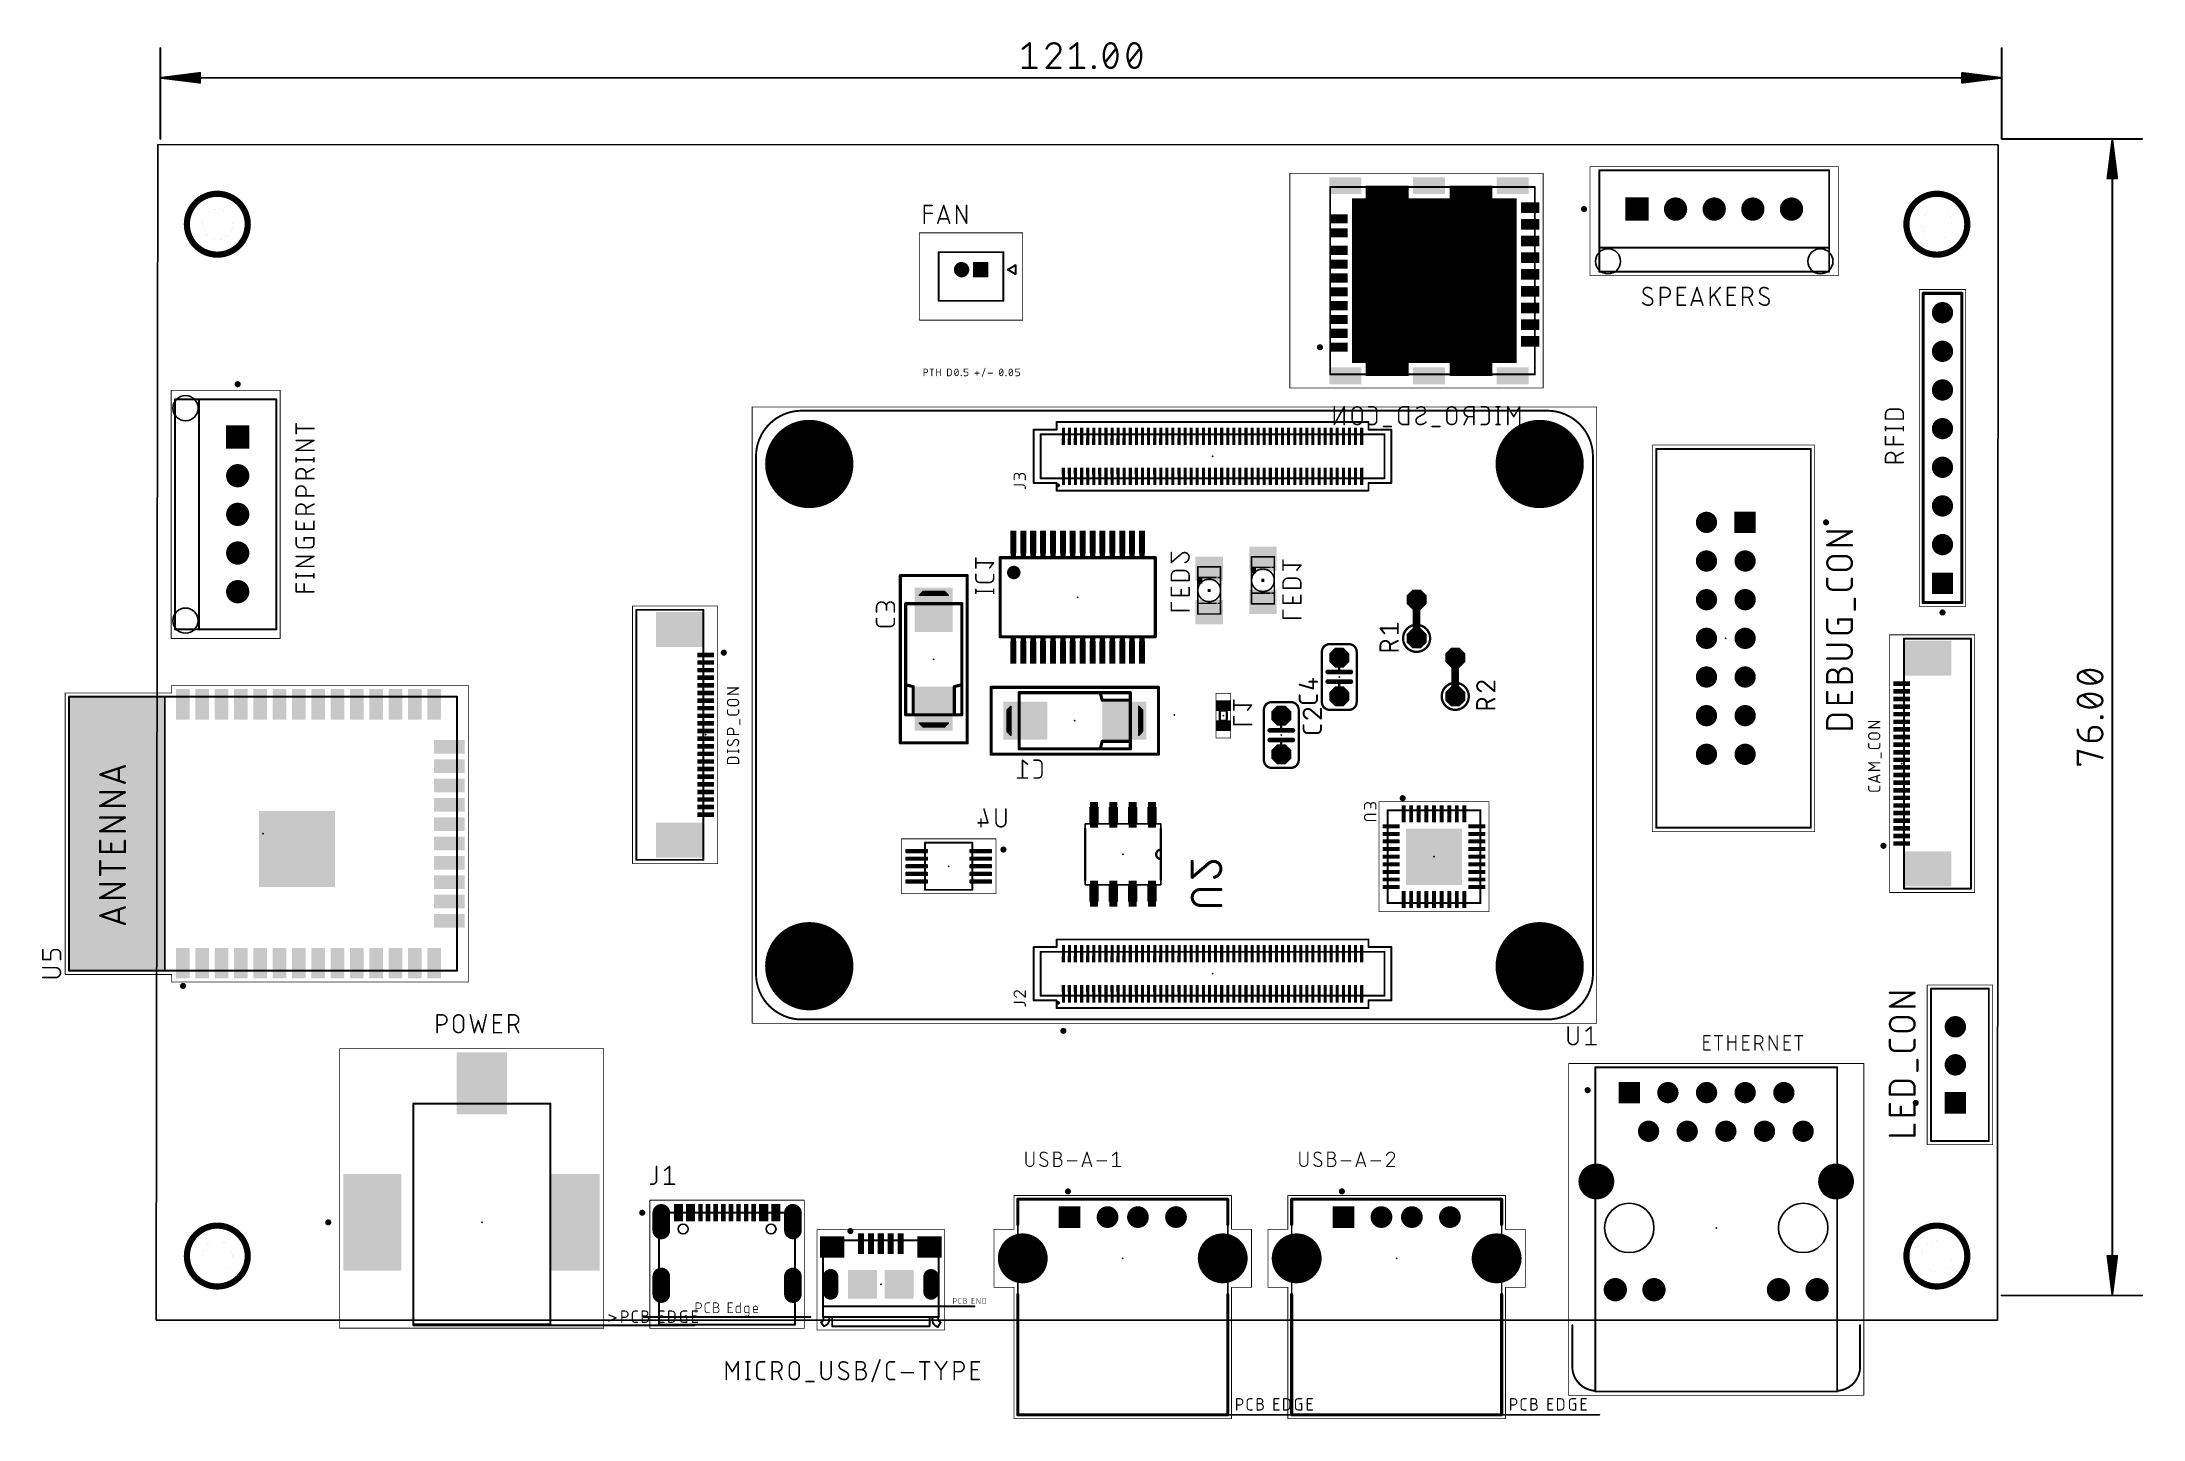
# Model space of a CAD drawing. Extents: x -68 to 70, y -45 to 46.
import ezdxf

# ---------------------------------------------------------------- set-up
doc = ezdxf.new("R2010")
doc.units = 0
for name, color, linetype in [('1', 12, 'CONTINUOUS'), ('16', 132, 'CONTINUOUS'), ('17', 110, 'CONTINUOUS'), ('20', 31, 'CONTINUOUS'), ('21', 253, 'CONTINUOUS'), ('22', 253, 'CONTINUOUS'), ('23', 53, 'CONTINUOUS'), ('24', 53, 'CONTINUOUS'), ('25', 253, 'CONTINUOUS'), ('26', 253, 'CONTINUOUS'), ('39', 12, 'CONTINUOUS'), ('40', 132, 'CONTINUOUS'), ('41', 12, 'CONTINUOUS'), ('42', 132, 'CONTINUOUS'), ('43', 110, 'CONTINUOUS'), ('45', 253, 'CONTINUOUS'), ('51', 253, 'CONTINUOUS'), ('52', 253, 'CONTINUOUS')]:
    doc.layers.add(name, color=color, linetype=linetype)

# ---------------------------------------------------------------- blocks, each defined once
blk = doc.blocks.new('RECT')
blk.add_solid([(-0.5, -0.5), (0.5, -0.5), (-0.5, 0.5), (0.5, 0.5)])
blk = doc.blocks.new('OCTAGONP')
at = {"const_width": 0.5}
blk.add_lwpolyline([(-0.25, -0.1036), (-0.25, 0.1036), (-0.1036, 0.25), (0.1036, 0.25), (0.25, 0.1036), (0.25, -0.1036), (0.1036, -0.25), (-0.1036, -0.25), (-0.25, -0.1036), (-0.25, 0.1036)], dxfattribs=at)
blk = doc.blocks.new('SQUAREP')
blk.add_solid([(-0.5, -0.5), (0.5, -0.5), (-0.5, 0.5), (0.5, 0.5)])
blk = doc.blocks.new('ROUNDP')
at = {"const_width": 0.5}
blk.add_lwpolyline([(0, -0.25, 1), (0, 0.25, 1), (0, -0.25)], format="xyb", dxfattribs=at)
blk = doc.blocks.new('LONGP100')
at = {"const_width": 1}
blk.add_lwpolyline([(-0.5, 0), (0.5, 0)], dxfattribs=at)
at = {"const_width": 0.5}
for points in [[(-0.5, 0.25, 1), (-0.5, -0.25)], [(0.5, -0.25, 1), (0.5, 0.25)]]:
    blk.add_lwpolyline(points, format="xyb", dxfattribs=at)
blk = doc.blocks.new('RECT41600X176000R7')
at = {"const_width": 0.0091}
blk.add_lwpolyline([(0.1255, -0.5409), (0.1255, 0.5409, 0.4142), (0.1209, 0.5454), (-0.1209, 0.5454, 0.4142), (-0.1255, 0.5409), (-0.1255, -0.5409, 0.4142), (-0.1209, -0.5454), (0.1209, -0.5454, 0.4142)], format="xyb", close=True, dxfattribs=at)
blk.add_solid([(-0.1232, -0.5432), (0.1232, -0.5432), (-0.1232, 0.5432), (0.1232, 0.5432)])
blk = doc.blocks.new('RECT240000X44800R50')
at = {"const_width": 0.07}
blk.add_lwpolyline([(0.715, -0.07), (0.715, 0.07, 0.4142), (0.68, 0.105), (-0.68, 0.105, 0.4142), (-0.715, 0.07), (-0.715, -0.07, 0.4142), (-0.68, -0.105), (0.68, -0.105, 0.4142)], format="xyb", close=True, dxfattribs=at)
blk.add_solid([(-0.6975, -0.0875), (0.6975, -0.0875), (-0.6975, 0.0875), (0.6975, 0.0875)])

msp = doc.modelspace()

# ---------------------------------------------------------------- linework, layer by layer
at = {"layer": '20'}
for p, q in [((-60.401, 39.183), (-60.509, -38.054)), ((60.536, 39.156), (-60.401, 39.183)), ((60.491, -38.054), (60.536, 39.156)), ((-60.509, -38.054), (60.491, -38.054))]:
    msp.add_line(p, q, dxfattribs=at)
for points, const_width in [([(-60.24, 39.559), (-60.24, 45.519)], 0.13), ([(-3.5644, 45.4841), (-3.1129, 45.8453)], 0.1524), ([(-3.1129, 45.8453), (-3.1129, 44.2197)], 0.1524), ([(-0.4382, 45.4841), (0.0134, 45.8453)], 0.1524), ([(0.0134, 45.8453), (0.0134, 44.2197)], 0.1524), ([(60.76, 39.559), (60.76, 45.519)], 0.13), ([(-3.5644, 44.2197), (-2.6613, 44.2197)], 0.1524), ([(-1.2336, 45.1228), (-2.0013, 44.2197)], 0.1524), ([(-2.0013, 44.2197), (-1.0982, 44.2197)], 0.1524), ([(-0.4382, 44.2197), (0.4649, 44.2197)], 0.1524), ([(1.0624, 44.2197), (1.0624, 44.31)], 0.1524), ([(1.0624, 44.31), (1.1527, 44.31)], 0.1524), ([(1.1527, 44.2197), (1.0624, 44.2197)], 0.1524), ([(1.1527, 44.31), (1.1527, 44.2197)], 0.1524), ([(1.8405, 44.5809), (2.563, 45.4841)], 0.1524), ([(3.4036, 44.5809), (4.1261, 45.4841)], 0.1524), ([(-60.175, 43.569), (-57.64, 43.8882)], 0.13), ([(-60.175, 43.569), (-57.64, 43.829)], 0.13), ([(-60.175, 43.569), (-57.64, 43.699)], 0.13), ([(60.695, 43.569), (-60.175, 43.569)], 0.13), ([(-57.64, 43.2498), (-60.175, 43.569)], 0.13), ([(-57.64, 43.439), (-60.175, 43.569)], 0.13), ([(-57.64, 43.309), (-60.175, 43.569)], 0.13), ([(-57.64, 43.8882), (-57.64, 43.2498)], 0.13), ([(60.695, 43.569), (58.16, 43.8882)], 0.13), ([(58.16, 43.8882), (58.16, 43.2498)], 0.13), ([(60.695, 43.569), (58.16, 43.829)], 0.13), ([(60.695, 43.569), (58.16, 43.699)], 0.13), ([(58.16, 43.2498), (60.695, 43.569)], 0.13), ([(58.16, 43.439), (60.695, 43.569)], 0.13), ([(58.16, 43.309), (60.695, 43.569)], 0.13), ([(60.76, 39.559), (69.98, 39.559)], 0.13), ([(68.03, 39.494), (67.7108, 36.959)], 0.13), ([(68.03, 39.494), (67.77, 36.959)], 0.13), ([(68.03, 39.494), (67.9, 36.959)], 0.13), ([(68.03, -36.376), (68.03, 39.494)], 0.13), ([(68.3492, 36.959), (68.03, 39.494)], 0.13), ([(68.16, 36.959), (68.03, 39.494)], 0.13), ([(68.29, 36.959), (68.03, 39.494)], 0.13), ([(67.7108, 36.959), (68.3492, 36.959)], 0.13), ([(67.0181, 3.8491), (66.1149, 4.5716)], 0.1524), ([(67.0181, 2.286), (66.1149, 3.0085)], 0.1524), ([(67.289, 1.5079), (67.289, 1.5982)], 0.1524), ([(67.289, 1.5982), (67.3793, 1.5982)], 0.1524), ([(67.3793, 1.5079), (67.289, 1.5079)], 0.1524), ([(67.3793, 1.5982), (67.3793, 1.5079)], 0.1524), ([(66.4762, 0.0073), (66.4762, 0.5492)], 0.1524), ([(66.9277, 0.0073), (66.4762, 0.0073)], 0.1524), ([(66.8374, 0.9104), (66.9277, 0.9104)], 0.1524), ([(65.7537, -1.5558), (65.7537, -0.6527)], 0.1524), ([(65.7537, -0.6527), (67.3793, -1.1042)], 0.1524), ([(65.9343, -1.5558), (65.7537, -1.5558)], 0.1524), ([(68.03, -36.376), (67.7108, -33.841)], 0.13), ([(67.7108, -33.841), (68.3492, -33.841)], 0.13), ([(68.03, -36.376), (67.77, -33.841)], 0.13), ([(68.03, -36.376), (67.9, -33.841)], 0.13), ([(68.3492, -33.841), (68.03, -36.376)], 0.13), ([(68.16, -33.841), (68.03, -36.376)], 0.13), ([(68.29, -33.841), (68.03, -36.376)], 0.13), ([(60.76, -36.441), (69.98, -36.441)], 0.13)]:
    msp.add_lwpolyline(points, dxfattribs=dict(at, const_width=const_width))
for points, const_width in [([(-60.2075, 45.519, 1), (-60.2725, 45.519)], 0.065), ([(-3.0748, 45.8453, 1), (-3.151, 45.8453)], 0.0762), ([(-3.0891, 45.8155, 1), (-3.1367, 45.8751)], 0.0762), ([(-1.5046, 45.8453, 0.3252), (-2.0013, 45.4841)], 0.1524), ([(-1.0982, 45.4389, 0.4142), (-1.5046, 45.8453)], 0.1524), ([(-1.5046, 45.8834, 1), (-1.5046, 45.8072)], 0.0762), ([(-1.5046, 45.8072, 1), (-1.5046, 45.8834)], 0.0762), ([(0.0515, 45.8453, 1), (-0.0247, 45.8453)], 0.0762), ([(0.0372, 45.8155, 1), (-0.0104, 45.8751)], 0.0762), ([(1.8857, 45.6195, 0.1139), (1.7502, 45.0325)], 0.1524), ([(1.8496, 45.6319, 1), (1.9217, 45.6072)], 0.0762), ([(2.2018, 45.8453, 0.3205), (1.8857, 45.6195)], 0.1524), ([(1.9199, 45.6028, 1), (1.8514, 45.6362)], 0.0762), ([(2.5179, 45.6195, 0.3205), (2.2018, 45.8453)], 0.1524), ([(2.2018, 45.8834, 1), (2.2018, 45.8072)], 0.0762), ([(2.2018, 45.8072, 1), (2.2018, 45.8834)], 0.0762), ([(2.5521, 45.6362, 1), (2.4836, 45.6028)], 0.0762), ([(2.6533, 45.0325, 0.1139), (2.5179, 45.6195)], 0.1524), ([(2.4818, 45.6072, 1), (2.5539, 45.6319)], 0.0762), ([(3.4488, 45.6195, 0.1139), (3.3133, 45.0325)], 0.1524), ([(3.7649, 45.8453, 0.3205), (3.4488, 45.6195)], 0.1524), ([(3.4128, 45.6319, 1), (3.4848, 45.6072)], 0.0762), ([(3.483, 45.6028, 1), (3.4145, 45.6362)], 0.0762), ([(4.081, 45.6195, 0.3205), (3.7649, 45.8453)], 0.1524), ([(3.7649, 45.8834, 1), (3.7649, 45.8072)], 0.0762), ([(3.7649, 45.8072, 1), (3.7649, 45.8834)], 0.0762), ([(4.1152, 45.6362, 1), (4.0467, 45.6028)], 0.0762), ([(4.2164, 45.0325, 0.1139), (4.081, 45.6195)], 0.1524), ([(4.0449, 45.6072, 1), (4.117, 45.6319)], 0.0762), ([(60.7925, 45.519, 1), (60.7275, 45.519)], 0.065), ([(-3.5882, 45.5138, 1), (-3.5406, 45.4543)], 0.0762), ([(-3.5644, 44.2578, 1), (-3.5644, 44.1816)], 0.0762), ([(-3.151, 44.2197, 1), (-3.0748, 44.2197)], 0.0762), ([(-2.6613, 44.1816, 1), (-2.6613, 44.2578)], 0.0762), ([(-2.0375, 45.4958, 1), (-1.965, 45.4723)], 0.0762), ([(-2.0013, 44.2578, 1), (-2.0013, 44.1816)], 0.0762), ([(-2.0303, 44.2444, 1), (-1.9723, 44.195)], 0.0762), ([(-1.2336, 45.1228, 0.2053), (-1.0982, 45.4389)], 0.1524), ([(-1.2599, 45.1504, 1), (-1.2074, 45.0952)], 0.0762), ([(-1.2046, 45.0981, 1), (-1.2627, 45.1475)], 0.0762), ([(-1.0601, 45.4389, 1), (-1.1363, 45.4389)], 0.0762), ([(-1.1363, 45.4389, 1), (-1.0601, 45.4389)], 0.0762), ([(-1.0982, 44.1816, 1), (-1.0982, 44.2578)], 0.0762), ([(-0.462, 45.5138, 1), (-0.4144, 45.4543)], 0.0762), ([(-0.4382, 44.2578, 1), (-0.4382, 44.1816)], 0.0762), ([(-0.0247, 44.2197, 1), (0.0515, 44.2197)], 0.0762), ([(0.4649, 44.1816, 1), (0.4649, 44.2578)], 0.0762), ([(1.1005, 44.31, 1), (1.0243, 44.31)], 0.0762), ([(1.0624, 44.3481, 1), (1.0624, 44.2719)], 0.0762), ([(1.0624, 44.2578, 1), (1.0624, 44.1816)], 0.0762), ([(1.0243, 44.2197, 1), (1.1005, 44.2197)], 0.0762), ([(1.1908, 44.31, 1), (1.1146, 44.31)], 0.0762), ([(1.1146, 44.2197, 1), (1.1908, 44.2197)], 0.0762), ([(1.1527, 44.2719, 1), (1.1527, 44.3481)], 0.0762), ([(1.1527, 44.1816, 1), (1.1527, 44.2578)], 0.0762), ([(1.7502, 45.0325, 0.1139), (1.8857, 44.4455)], 0.1524), ([(1.7883, 45.0325, 1), (1.7121, 45.0325)], 0.0762), ([(1.7121, 45.0325, 1), (1.7883, 45.0325)], 0.0762), ([(1.8108, 44.6047, 1), (1.8703, 44.5571)], 0.0762), ([(1.9217, 44.4578, 1), (1.8496, 44.4331)], 0.0762), ([(1.8857, 44.4455, 0.3205), (2.2018, 44.2197)], 0.1524), ([(1.8514, 44.4288, 1), (1.9199, 44.4622)], 0.0762), ([(2.2018, 44.2197, 0.3205), (2.5179, 44.4455)], 0.1524), ([(2.2018, 44.2578, 1), (2.2018, 44.1816)], 0.0762), ([(2.2018, 44.1816, 1), (2.2018, 44.2578)], 0.0762), ([(2.4836, 44.4622, 1), (2.5521, 44.4288)], 0.0762), ([(2.5179, 44.4455, 0.1139), (2.6533, 45.0325)], 0.1524), ([(2.5539, 44.4331, 1), (2.4818, 44.4578)], 0.0762), ([(2.5928, 45.4603, 1), (2.5333, 45.5079)], 0.0762), ([(2.6914, 45.0325, 1), (2.6152, 45.0325)], 0.0762), ([(2.6152, 45.0325, 1), (2.6914, 45.0325)], 0.0762), ([(3.3133, 45.0325, 0.1139), (3.4488, 44.4455)], 0.1524), ([(3.3514, 45.0325, 1), (3.2752, 45.0325)], 0.0762), ([(3.2752, 45.0325, 1), (3.3514, 45.0325)], 0.0762), ([(3.3739, 44.6047, 1), (3.4334, 44.5571)], 0.0762), ([(3.4488, 44.4455, 0.3205), (3.7649, 44.2197)], 0.1524), ([(3.4848, 44.4578, 1), (3.4128, 44.4331)], 0.0762), ([(3.4145, 44.4288, 1), (3.483, 44.4622)], 0.0762), ([(3.7649, 44.2197, 0.3205), (4.081, 44.4455)], 0.1524), ([(3.7649, 44.2578, 1), (3.7649, 44.1816)], 0.0762), ([(3.7649, 44.1816, 1), (3.7649, 44.2578)], 0.0762), ([(4.0467, 44.4622, 1), (4.1152, 44.4288)], 0.0762), ([(4.081, 44.4455, 0.1139), (4.2164, 45.0325)], 0.1524), ([(4.117, 44.4331, 1), (4.0449, 44.4578)], 0.0762), ([(4.1559, 45.4603, 1), (4.0964, 45.5079)], 0.0762), ([(4.2545, 45.0325, 1), (4.1783, 45.0325)], 0.0762), ([(4.1783, 45.0325, 1), (4.2545, 45.0325)], 0.0762), ([(-60.175, 43.6015, 1), (-60.175, 43.5365)], 0.065), ([(-60.1709, 43.6012, 1), (-60.1791, 43.5368)], 0.065), ([(-60.1767, 43.6015, 1), (-60.1733, 43.5365)], 0.065), ([(-60.1733, 43.6015, 1), (-60.1767, 43.5365)], 0.065), ([(-60.1717, 43.6013, 1), (-60.1783, 43.5367)], 0.065), ([(-60.1783, 43.6013, 1), (-60.1717, 43.5367)], 0.065), ([(-60.1791, 43.6012, 1), (-60.1709, 43.5368)], 0.065), ([(-57.6075, 43.8882, 1), (-57.6725, 43.8882)], 0.065), ([(-57.6725, 43.2498, 1), (-57.6075, 43.2498)], 0.065), ([(-57.6359, 43.856, 1), (-57.6441, 43.9205)], 0.065), ([(-57.6441, 43.2175, 1), (-57.6359, 43.282)], 0.065), ([(-57.6367, 43.7967, 1), (-57.6433, 43.8613)], 0.065), ([(-57.6433, 43.2767, 1), (-57.6367, 43.3413)], 0.065), ([(-57.6383, 43.6665, 1), (-57.6417, 43.7315)], 0.065), ([(-57.6417, 43.4065, 1), (-57.6383, 43.4715)], 0.065), ([(58.1641, 43.9205, 1), (58.1559, 43.856)], 0.065), ([(58.1925, 43.8882, 1), (58.1275, 43.8882)], 0.065), ([(58.1633, 43.8613, 1), (58.1567, 43.7967)], 0.065), ([(58.1617, 43.7315, 1), (58.1583, 43.6665)], 0.065), ([(58.1583, 43.4715, 1), (58.1617, 43.4065)], 0.065), ([(58.1567, 43.3413, 1), (58.1633, 43.2767)], 0.065), ([(58.1559, 43.282, 1), (58.1641, 43.2175)], 0.065), ([(58.1275, 43.2498, 1), (58.1925, 43.2498)], 0.065), ([(60.6991, 43.5368, 1), (60.6909, 43.6012)], 0.065), ([(60.6909, 43.5368, 1), (60.6991, 43.6012)], 0.065), ([(60.6983, 43.5367, 1), (60.6917, 43.6013)], 0.065), ([(60.6917, 43.5367, 1), (60.6983, 43.6013)], 0.065), ([(60.6933, 43.5365, 1), (60.6967, 43.6015)], 0.065), ([(60.6967, 43.5365, 1), (60.6933, 43.6015)], 0.065), ([(60.695, 43.5365, 1), (60.695, 43.6015)], 0.065), ([(-60.2725, 39.559, 1), (-60.2075, 39.559)], 0.065), ([(60.76, 39.5915, 1), (60.76, 39.5265)], 0.065), ([(60.7275, 39.559, 1), (60.7925, 39.559)], 0.065), ([(68.0625, 39.494, 1), (67.9975, 39.494)], 0.065), ([(68.0622, 39.4981, 1), (67.9978, 39.4899)], 0.065), ([(68.0625, 39.4923, 1), (67.9975, 39.4957)], 0.065), ([(68.0625, 39.4957, 1), (67.9975, 39.4923)], 0.065), ([(68.0623, 39.4973, 1), (67.9977, 39.4907)], 0.065), ([(68.0623, 39.4907, 1), (67.9977, 39.4973)], 0.065), ([(68.0622, 39.4899, 1), (67.9978, 39.4981)], 0.065), ([(69.98, 39.5265, 1), (69.98, 39.5915)], 0.065), ([(67.6785, 36.9631, 1), (67.743, 36.9549)], 0.065), ([(67.7108, 36.9915, 1), (67.7108, 36.9265)], 0.065), ([(67.7377, 36.9623, 1), (67.8023, 36.9557)], 0.065), ([(67.8675, 36.9607, 1), (67.9325, 36.9573)], 0.065), ([(68.1275, 36.9573, 1), (68.1925, 36.9607)], 0.065), ([(68.2577, 36.9557, 1), (68.3223, 36.9623)], 0.065), ([(68.317, 36.9549, 1), (68.3815, 36.9631)], 0.065), ([(68.3492, 36.9265, 1), (68.3492, 36.9915)], 0.065), ([(65.9795, 4.5265, 0.3205), (65.7537, 4.2104)], 0.1524), ([(65.7537, 4.2104, 0.3205), (65.9795, 3.8943)], 0.1524), ([(65.7918, 4.2104, 1), (65.7156, 4.2104)], 0.0762), ([(65.7156, 4.2104, 1), (65.7918, 4.2104)], 0.0762), ([(66.5665, 4.6619, 0.1139), (65.9795, 4.5265)], 0.1524), ([(65.9628, 4.5607, 1), (65.9962, 4.4922)], 0.0762), ([(65.9918, 4.4904, 1), (65.9671, 4.5625)], 0.0762), ([(66.1387, 4.6014, 1), (66.0911, 4.5419)], 0.0762), ([(67.1535, 4.5265, 0.1139), (66.5665, 4.6619)], 0.1524), ([(66.5665, 4.7, 1), (66.5665, 4.6238)], 0.0762), ([(66.5665, 4.6238, 1), (66.5665, 4.7)], 0.0762), ([(67.3793, 4.2104, 0.3205), (67.1535, 4.5265)], 0.1524), ([(67.1659, 4.5625, 1), (67.1412, 4.4904)], 0.0762), ([(67.1535, 3.8943, 0.3205), (67.3793, 4.2104)], 0.1524), ([(67.1368, 4.4922, 1), (67.1702, 4.5607)], 0.0762), ([(67.4174, 4.2104, 1), (67.3412, 4.2104)], 0.0762), ([(67.3412, 4.2104, 1), (67.4174, 4.2104)], 0.0762), ([(65.9795, 2.9633, 0.3205), (65.7537, 2.6472)], 0.1524), ([(65.9795, 3.8943, 0.1139), (66.5665, 3.7588)], 0.1524), ([(65.9962, 3.9285, 1), (65.9628, 3.86)], 0.0762), ([(66.5665, 3.0988, 0.1139), (65.9795, 2.9633)], 0.1524), ([(65.9628, 2.9976, 1), (65.9962, 2.9291)], 0.0762), ([(65.9671, 3.8582, 1), (65.9918, 3.9303)], 0.0762), ([(65.9918, 2.9273, 1), (65.9671, 2.9994)], 0.0762), ([(66.1387, 3.0382, 1), (66.0911, 2.9787)], 0.0762), ([(66.5665, 3.7588, 0.1139), (67.1535, 3.8943)], 0.1524), ([(66.5665, 3.7969, 1), (66.5665, 3.7207)], 0.0762), ([(67.1535, 2.9633, 0.1139), (66.5665, 3.0988)], 0.1524), ([(66.5665, 3.1369, 1), (66.5665, 3.0607)], 0.0762), ([(66.5665, 3.7207, 1), (66.5665, 3.7969)], 0.0762), ([(66.5665, 3.0607, 1), (66.5665, 3.1369)], 0.0762), ([(66.9943, 3.8194, 1), (67.0419, 3.8789)], 0.0762), ([(67.1412, 3.9303, 1), (67.1659, 3.8582)], 0.0762), ([(67.1659, 2.9994, 1), (67.1412, 2.9273)], 0.0762), ([(67.3793, 2.6472, 0.3205), (67.1535, 2.9633)], 0.1524), ([(67.1702, 3.86, 1), (67.1368, 3.9285)], 0.0762), ([(67.1368, 2.9291, 1), (67.1702, 2.9976)], 0.0762), ([(65.7537, 2.6472, 0.3205), (65.9795, 2.3312)], 0.1524), ([(65.7918, 2.6472, 1), (65.7156, 2.6472)], 0.0762), ([(65.7156, 2.6472, 1), (65.7918, 2.6472)], 0.0762), ([(65.9795, 2.3312, 0.1139), (66.5665, 2.1957)], 0.1524), ([(65.9962, 2.3654, 1), (65.9628, 2.2969)], 0.0762), ([(65.9671, 2.2951, 1), (65.9918, 2.3672)], 0.0762), ([(66.5665, 2.1957, 0.1139), (67.1535, 2.3312)], 0.1524), ([(66.5665, 2.2338, 1), (66.5665, 2.1576)], 0.0762), ([(66.5665, 2.1576, 1), (66.5665, 2.2338)], 0.0762), ([(66.9943, 2.2562, 1), (67.0419, 2.3158)], 0.0762), ([(67.1535, 2.3312, 0.3205), (67.3793, 2.6472)], 0.1524), ([(67.1412, 2.3672, 1), (67.1659, 2.2951)], 0.0762), ([(67.1702, 2.2969, 1), (67.1368, 2.3654)], 0.0762), ([(67.3271, 1.5982, 1), (67.2509, 1.5982)], 0.0762), ([(67.289, 1.6363, 1), (67.289, 1.5601)], 0.0762), ([(67.289, 1.546, 1), (67.289, 1.4698)], 0.0762), ([(67.2509, 1.5079, 1), (67.3271, 1.5079)], 0.0762), ([(67.4174, 2.6472, 1), (67.3412, 2.6472)], 0.0762), ([(67.3412, 2.6472, 1), (67.4174, 2.6472)], 0.0762), ([(67.4174, 1.5982, 1), (67.3412, 1.5982)], 0.0762), ([(67.3412, 1.5079, 1), (67.4174, 1.5079)], 0.0762), ([(67.3793, 1.5601, 1), (67.3793, 1.6363)], 0.0762), ([(67.3793, 1.4698, 1), (67.3793, 1.546)], 0.0762), ([(65.7537, 0.7298, 0.4142), (66.4762, 0.0073)], 0.1524), ([(65.7918, 0.7298, 1), (65.7156, 0.7298)], 0.0762), ([(66.8374, 0.9104, 0.4142), (66.4762, 0.5492)], 0.1524), ([(66.5143, 0.5492, 1), (66.4381, 0.5492)], 0.0762), ([(66.4381, 0.5492, 1), (66.5143, 0.5492)], 0.0762), ([(66.4762, 0.0454, 1), (66.4762, -0.0308)], 0.0762), ([(66.4381, 0.0073, 1), (66.5143, 0.0073)], 0.0762), ([(66.4762, -0.0308, 1), (66.4762, 0.0454)], 0.0762), ([(66.8374, 0.9485, 1), (66.8374, 0.8723)], 0.0762), ([(66.8374, 0.8723, 1), (66.8374, 0.9485)], 0.0762), ([(66.9277, 0.0073, 1), (66.9277, 0.9104)], 0.1524), ([(66.9277, 0.9485, 1), (66.9277, 0.8723)], 0.0762), ([(66.9277, 0.0454, 1), (66.9277, -0.0308)], 0.0762), ([(66.9277, 0.8723, 1), (66.9277, 0.9485)], 0.0762), ([(66.9277, -0.0308, 1), (66.9277, 0.0454)], 0.0762), ([(65.7918, -0.6527, 1), (65.7156, -0.6527)], 0.0762), ([(65.7639, -0.616, 1), (65.7435, -0.6894)], 0.0762), ([(67.3691, -1.141, 1), (67.3895, -1.0675)], 0.0762), ([(65.7537, -1.5177, 1), (65.7537, -1.5939)], 0.0762), ([(65.7156, -1.5558, 1), (65.7918, -1.5558)], 0.0762), ([(65.9343, -1.5939, 1), (65.9343, -1.5177)], 0.0762), ([(67.743, -33.8369, 1), (67.6785, -33.8451)], 0.065), ([(67.7108, -33.8085, 1), (67.7108, -33.8735)], 0.065), ([(67.8023, -33.8377, 1), (67.7377, -33.8443)], 0.065), ([(67.9325, -33.8393, 1), (67.8675, -33.8427)], 0.065), ([(68.1925, -33.8427, 1), (68.1275, -33.8393)], 0.065), ([(68.3223, -33.8443, 1), (68.2577, -33.8377)], 0.065), ([(68.3815, -33.8451, 1), (68.317, -33.8369)], 0.065), ([(68.3492, -33.8735, 1), (68.3492, -33.8085)], 0.065), ([(60.76, -36.4085, 1), (60.76, -36.4735)], 0.065), ([(67.9978, -36.3719, 1), (68.0622, -36.3801)], 0.065), ([(67.9977, -36.3727, 1), (68.0623, -36.3793)], 0.065), ([(67.9975, -36.3777, 1), (68.0625, -36.3743)], 0.065), ([(67.9975, -36.3743, 1), (68.0625, -36.3777)], 0.065), ([(67.9975, -36.376, 1), (68.0625, -36.376)], 0.065), ([(67.9977, -36.3793, 1), (68.0623, -36.3727)], 0.065), ([(67.9978, -36.3801, 1), (68.0622, -36.3719)], 0.065), ([(69.98, -36.4735, 1), (69.98, -36.4085)], 0.065)]:
    msp.add_lwpolyline(points, format="xyb", dxfattribs=dict(at, const_width=const_width))
for centre, radius in [((-56.5, 33.95), 2.1), ((56.5, 33.95), 2.1), ((34.888, 31.514), 0.825), ((48.848, 31.514), 0.825), ((-58.59, 21.864), 0.825), ((-58.59, 7.904), 0.825), ((-56.5, -33.85), 2.1), ((-25.89, -32.07), 0.325), ((-20.11, -32.07), 0.325), ((36.285, -32), 1.625), ((47.715, -32), 1.625), ((56.5, -33.85), 2.1), ((-16.196, -35.709), 0.25), ((-9.596, -35.709), 0.25)]:
    msp.add_circle(centre, radius, dxfattribs=at)
at = {"layer": '21'}
for points, const_width in [([(-60.4997, 39.2, 1), (-60.5003, 39.2)], 0.0005), ([(-60.5, 39.2003, 1), (-60.5, 39.1998)], 0.0005), ([(60.5003, 39.2, 1), (60.4997, 39.2)], 0.0005), ([(60.5, 39.1998, 1), (60.5, 39.2003)], 0.0005), ([(-60.5, 38.1003, 1), (-60.5, 38.0998)], 0.0005), ([(34.313, 37.5158, 1), (34.313, 37.4522)], 0.0635), ([(34.3448, 37.484, 1), (34.2813, 37.484)], 0.0635), ([(49.4548, 37.484, 1), (49.3912, 37.484)], 0.0635), ([(49.423, 37.4522, 1), (49.423, 37.5158)], 0.0635), ([(60.5, 38.0998, 1), (60.5, 38.1003)], 0.0005), ([(-56.5, 32.95, 1), (-56.5, 34.95, 1), (-56.5, 32.95)], 0.001), ([(33.313, 34.844, 1), (33.313, 35.044, 1), (33.313, 34.844)], 0.2), ([(56.5, 32.95, 1), (56.5, 34.95, 1), (56.5, 32.95)], 0.001), ([(-9.0612, 32.114, 1), (-9.1248, 32.114)], 0.0635), ([(-9.093, 32.1458, 1), (-9.093, 32.0823)], 0.0635), ([(-4.8113, 32.114, 1), (-4.8747, 32.114)], 0.0635), ([(-4.843, 32.0823, 1), (-4.843, 32.1458)], 0.0635), ([(34.2813, 32.687, 1), (34.3448, 32.687)], 0.0635), ([(34.313, 32.4358, 1), (34.313, 32.3723)], 0.0635), ([(49.3912, 32.687, 1), (49.4548, 32.687)], 0.0635), ([(49.423, 32.3723, 1), (49.423, 32.4358)], 0.0635), ([(-4.5267, 30.9912, 1), (-4.5593, 30.9368)], 0.0635), ([(-4.5593, 30.9912, 1), (-4.5267, 30.9368)], 0.0635), ([(-4.0113, 31.264, 1), (-4.0747, 31.264)], 0.0635), ([(-4.0747, 30.664, 1), (-4.0113, 30.664)], 0.0635), ([(-4.0267, 31.2368, 1), (-4.0593, 31.2912)], 0.0635), ([(-4.0593, 30.6368, 1), (-4.0267, 30.6912)], 0.0635), ([(55.6, 29.459, 1), (55.6, 29.359)], 0.1), ([(55.65, 29.409, 1), (55.55, 29.409)], 0.1), ([(58.19, 29.409, 1), (58.09, 29.409)], 0.1), ([(58.14, 29.359, 1), (58.14, 29.459)], 0.1), ([(-9.1248, 28.914, 1), (-9.0612, 28.914)], 0.0635), ([(-9.093, 28.9458, 1), (-9.093, 28.8823)], 0.0635), ([(-4.8747, 28.914, 1), (-4.8113, 28.914)], 0.0635), ([(-4.843, 28.8823, 1), (-4.843, 28.9458)], 0.0635), ([(-55.16, 23.339, 1), (-55.16, 23.539, 1), (-55.16, 23.339)], 0.2), ([(-57.6683, 22.439, 1), (-57.7318, 22.439)], 0.0635), ([(-57.417, 22.4707, 1), (-57.417, 22.4073)], 0.0635), ([(-52.5883, 22.439, 1), (-52.6518, 22.439)], 0.0635), ([(-52.62, 22.4073, 1), (-52.62, 22.4707)], 0.0635), ([(-18.1, 21.696, 0.4142), (-21.1, 18.696)], 0.127), ([(-18.1, 21.7278, 1), (-18.1, 21.6643)], 0.0635), ([(-18.1, 21.6643, 1), (-18.1, 21.7278)], 0.0635), ([(33.9, 18.696, 0.4142), (30.9, 21.696)], 0.127), ([(30.9, 21.7278, 1), (30.9, 21.6643)], 0.0635), ([(30.9, 21.6643, 1), (30.9, 21.7278)], 0.0635), ([(-2.3682, 20.14, 1), (-2.4318, 20.14)], 0.0635), ([(-2.4, 20.1717, 1), (-2.4, 20.1083)], 0.0635), ([(20.2317, 20.14, 1), (20.1683, 20.14)], 0.0635), ([(20.2, 20.1083, 1), (20.2, 20.1717)], 0.0635), ([(-21.0683, 18.696, 1), (-21.1318, 18.696)], 0.0635), ([(-21.1318, 18.696, 1), (-21.0683, 18.696)], 0.0635), ([(33.9318, 18.696, 1), (33.8682, 18.696)], 0.0635), ([(33.8682, 18.696, 1), (33.9318, 18.696)], 0.0635), ([(38.058, 19.2168, 1), (38.058, 19.1533)], 0.0635), ([(38.0898, 19.185, 1), (38.0262, 19.185)], 0.0635), ([(48.2498, 19.185, 1), (48.1863, 19.185)], 0.0635), ([(48.218, 19.1533, 1), (48.218, 19.2168)], 0.0635), ([(-2.4318, 17.26, 1), (-2.3682, 17.26)], 0.0635), ([(-2.4, 17.2918, 1), (-2.4, 17.2283)], 0.0635), ([(20.1683, 17.26, 1), (20.2317, 17.26)], 0.0635), ([(20.2, 17.2283, 1), (20.2, 17.2918)], 0.0635), ([(49.218, 14.259, 1), (49.218, 14.459, 1), (49.218, 14.259)], 0.2), ([(-47.2998, 11, 1), (-47.3003, 11)], 0.0005), ([(-47.3, 11.0002, 1), (-47.3, 10.9998)], 0.0005), ([(-44.7998, 11, 1), (-44.8003, 11)], 0.0005), ([(-44.8, 10.9998, 1), (-44.8, 11.0002)], 0.0005), ([(-28.9343, 8.614, 1), (-28.9977, 8.614)], 0.0635), ([(-28.966, 8.6458, 1), (-28.966, 8.5823)], 0.0635), ([(-28.016, 8.5823, 1), (-28.016, 8.6458)], 0.0635), ([(22.437, 8.136, 1), (22.183, 8.136)], 0.254), ([(55.6, 9.139, 1), (55.6, 9.039)], 0.1), ([(55.55, 9.089, 1), (55.65, 9.089)], 0.1), ([(56.87, 8.339, 1), (56.87, 8.539, 1), (56.87, 8.339)], 0.2), ([(58.09, 9.089, 1), (58.19, 9.089)], 0.1), ([(58.14, 9.039, 1), (58.14, 9.139)], 0.1), ([(-57.7318, 7.329, 1), (-57.6683, 7.329)], 0.0635), ([(-57.417, 7.3608, 1), (-57.417, 7.2973)], 0.0635), ([(-52.6518, 7.329, 1), (-52.5883, 7.329)], 0.0635), ([(-52.62, 7.2973, 1), (-52.62, 7.3608)], 0.0635), ([(22.183, 7.882, 1), (22.437, 7.882)], 0.254), ([(-23.216, 5.699, 1), (-23.216, 5.899, 1), (-23.216, 5.699)], 0.2), ([(16.595, 6.358, 0.4142), (16.087, 5.85)], 0.1524), ([(16.1251, 5.85, 1), (16.0489, 5.85)], 0.0762), ([(16.0489, 5.85, 1), (16.1251, 5.85)], 0.0762), ([(16.595, 6.3961, 1), (16.595, 6.3199)], 0.0762), ([(16.595, 6.3199, 1), (16.595, 6.3961)], 0.0762), ([(18.373, 5.85, 0.4142), (17.865, 6.358)], 0.1524), ([(17.865, 6.3961, 1), (17.865, 6.3199)], 0.0762), ([(17.865, 6.3199, 1), (17.865, 6.3961)], 0.0762), ([(18.4111, 5.85, 1), (18.3349, 5.85)], 0.0762), ([(18.3349, 5.85, 1), (18.4111, 5.85)], 0.0762), ([(57.791, 6.7527, 1), (57.791, 6.6893)], 0.0635), ([(58.7728, 6.721, 1), (58.7092, 6.721)], 0.0635), ([(58.741, 6.6893, 1), (58.741, 6.7527)], 0.0635), ([(16.468, 4.6054, 1), (16.468, 4.453)], 0.1524), ([(17.992, 4.453, 1), (17.992, 4.6054)], 0.1524), ([(24.977, 4.326, 1), (24.723, 4.326)], 0.254), ([(24.723, 4.072, 1), (24.977, 4.072)], 0.254), ([(-66.2182, 2.9, 1), (-66.2818, 2.9)], 0.0635), ([(-66.25, 2.9318, 1), (-66.25, 2.8683)], 0.0635), ([(-59.75, 2.8683, 1), (-59.75, 2.9318)], 0.0635), ([(-41.4, 2.9318, 1), (-41.4, 2.8683)], 0.0635), ([(-40.7182, 2.9, 1), (-40.7818, 2.9)], 0.0635), ([(-40.75, 2.8683, 1), (-40.75, 2.9318)], 0.0635), ([(16.468, 3.9704, 1), (16.468, 3.818)], 0.1524), ([(17.992, 3.818, 1), (17.992, 3.9704)], 0.1524), ([(12.785, 2.548, 0.4142), (12.277, 2.04)], 0.1524), ([(12.3151, 2.04, 1), (12.2389, 2.04)], 0.0762), ([(12.2389, 2.04, 1), (12.3151, 2.04)], 0.0762), ([(12.785, 2.5861, 1), (12.785, 2.5099)], 0.0762), ([(12.785, 2.5099, 1), (12.785, 2.5861)], 0.0762), ([(14.563, 2.04, 0.4142), (14.055, 2.548)], 0.1524), ([(14.055, 2.5861, 1), (14.055, 2.5099)], 0.0762), ([(14.055, 2.5099, 1), (14.055, 2.5861)], 0.0762), ([(14.6011, 2.04, 1), (14.5249, 2.04)], 0.0762), ([(14.5249, 2.04, 1), (14.6011, 2.04)], 0.0762), ([(16.087, 2.548, 0.4142), (16.595, 2.04)], 0.1524), ([(16.1251, 2.548, 1), (16.0489, 2.548)], 0.0762), ([(16.0489, 2.548, 1), (16.1251, 2.548)], 0.0762), ([(16.595, 2.0781, 1), (16.595, 2.0019)], 0.0762), ([(16.595, 2.0019, 1), (16.595, 2.0781)], 0.0762), ([(17.865, 2.04, 0.4142), (18.373, 2.548)], 0.1524), ([(17.865, 2.0781, 1), (17.865, 2.0019)], 0.0762), ([(17.865, 2.0019, 1), (17.865, 2.0781)], 0.0762), ([(18.4111, 2.548, 1), (18.3349, 2.548)], 0.0762), ([(18.3349, 2.548, 1), (18.4111, 2.548)], 0.0762), ([(-40.7818, 0.45, 1), (-40.7182, 0.45)], 0.0635), ([(12.658, 0.77, 1), (12.658, 0.6176)], 0.1524), ([(12.658, 0.135, 1), (12.658, -0.0174)], 0.1524), ([(14.182, 0.6176, 1), (14.182, 0.77)], 0.1524), ([(14.182, -0.0174, 1), (14.182, 0.135)], 0.1524), ([(12.277, -1.262, 0.4142), (12.785, -1.77)], 0.1524), ([(12.3151, -1.262, 1), (12.2389, -1.262)], 0.0762), ([(12.2389, -1.262, 1), (12.3151, -1.262)], 0.0762), ([(14.055, -1.77, 0.4142), (14.563, -1.262)], 0.1524), ([(14.6011, -1.262, 1), (14.5249, -1.262)], 0.0762), ([(14.5249, -1.262, 1), (14.6011, -1.262)], 0.0762), ([(12.785, -1.7319, 1), (12.785, -1.8081)], 0.0762), ([(12.785, -1.8081, 1), (12.785, -1.7319)], 0.0762), ([(14.055, -1.7319, 1), (14.055, -1.8081)], 0.0762), ([(14.055, -1.8081, 1), (14.055, -1.7319)], 0.0762), ([(38.058, -5.6753, 1), (38.058, -5.7387)], 0.0635), ([(38.0262, -5.707, 1), (38.0898, -5.707)], 0.0635), ([(48.1863, -5.707, 1), (48.2498, -5.707)], 0.0635), ([(48.218, -5.7387, 1), (48.218, -5.6753)], 0.0635), ([(52.991, -6.994, 1), (52.991, -6.794, 1), (52.991, -6.994)], 0.2), ([(-28.966, -7.7843, 1), (-28.966, -7.8478)], 0.0635), ([(-28.9977, -7.816, 1), (-28.9343, -7.816)], 0.0635), ([(-28.016, -7.8478, 1), (-28.016, -7.7843)], 0.0635), ([(57.791, -9.6772, 1), (57.791, -9.7408)], 0.0635), ([(58.741, -9.7408, 1), (58.741, -9.6772)], 0.0635), ([(-47.3003, -11, 1), (-47.2998, -11)], 0.0005), ([(-47.3, -10.9998, 1), (-47.3, -11.0002)], 0.0005), ([(-44.8003, -11, 1), (-44.7998, -11)], 0.0005), ([(-44.8, -11.0002, 1), (-44.8, -10.9998)], 0.0005), ([(58.7092, -9.709, 1), (58.7728, -9.709)], 0.0635), ([(-40.7182, -12.65, 1), (-40.7818, -12.65)], 0.0635), ([(-2.3682, -13.86, 1), (-2.4318, -13.86)], 0.0635), ([(-2.4, -13.8283, 1), (-2.4, -13.8918)], 0.0635), ([(20.2317, -13.86, 1), (20.1683, -13.86)], 0.0635), ([(20.2, -13.8918, 1), (20.2, -13.8283)], 0.0635), ([(-66.2818, -15.1, 1), (-66.2182, -15.1)], 0.0635), ([(-66.25, -15.0683, 1), (-66.25, -15.1318)], 0.0635), ([(-59.75, -15.1318, 1), (-59.75, -15.0683)], 0.0635), ([(-41.4, -15.0683, 1), (-41.4, -15.1318)], 0.0635), ([(-40.7818, -15.1, 1), (-40.7182, -15.1)], 0.0635), ([(-40.75, -15.1318, 1), (-40.75, -15.0683)], 0.0635), ([(-58.75, -16.2, 1), (-58.75, -16, 1), (-58.75, -16.2)], 0.2), ([(-21.1, -15.304, 0.4142), (-18.1, -18.304)], 0.127), ([(-21.0683, -15.304, 1), (-21.1318, -15.304)], 0.0635), ([(-21.1318, -15.304, 1), (-21.0683, -15.304)], 0.0635), ([(30.9, -18.304, 0.4142), (33.9, -15.304)], 0.127), ([(33.9318, -15.304, 1), (33.8682, -15.304)], 0.0635), ([(33.8682, -15.304, 1), (33.9318, -15.304)], 0.0635), ([(56.1468, -16.285, 1), (56.0832, -16.285)], 0.0635), ([(56.115, -16.2533, 1), (56.115, -16.3167)], 0.0635), ([(59.9468, -16.285, 1), (59.8833, -16.285)], 0.0635), ([(59.915, -16.3167, 1), (59.915, -16.2533)], 0.0635), ([(-2.4318, -16.74, 1), (-2.3682, -16.74)], 0.0635), ([(-2.4, -16.7083, 1), (-2.4, -16.7718)], 0.0635), ([(20.1683, -16.74, 1), (20.2317, -16.74)], 0.0635), ([(20.2, -16.7718, 1), (20.2, -16.7083)], 0.0635), ([(-18.1, -18.2723, 1), (-18.1, -18.3358)], 0.0635), ([(-18.1, -18.3358, 1), (-18.1, -18.2723)], 0.0635), ([(-0.9, -19.154, 1), (-0.9, -18.954, 1), (-0.9, -19.154)], 0.2), ([(30.9, -18.2723, 1), (30.9, -18.3358)], 0.0635), ([(30.9, -18.3358, 1), (30.9, -18.2723)], 0.0635), ([(34.0818, -21.45, 1), (34.0183, -21.45)], 0.0635), ([(34.05, -21.4183, 1), (34.05, -21.4817)], 0.0635), ([(49.9818, -21.45, 1), (49.9183, -21.45)], 0.0635), ([(49.95, -21.4817, 1), (49.95, -21.4183)], 0.0635), ([(33.55, -23.05, 1), (33.55, -22.85, 1), (33.55, -23.05)], 0.2), ([(-43.5832, -23.83, 1), (-43.6468, -23.83)], 0.0635), ([(-43.615, -23.7983, 1), (-43.615, -23.8618)], 0.0635), ([(-41.085, -23.8618, 1), (-41.085, -23.7983)], 0.0635), ([(-37.145, -23.7983, 1), (-37.145, -23.8618)], 0.0635), ([(-34.5832, -23.83, 1), (-34.6468, -23.83)], 0.0635), ([(-34.615, -23.8618, 1), (-34.615, -23.7983)], 0.0635), ([(55.115, -23.885, 1), (55.115, -23.685, 1), (55.115, -23.885)], 0.2), ([(56.115, -26.2533, 1), (56.115, -26.3167)], 0.0635), ([(59.915, -26.3167, 1), (59.915, -26.2533)], 0.0635), ([(34.0183, -27.3, 1), (34.0818, -27.3)], 0.0635), ([(49.9183, -26.9, 1), (49.9818, -26.9)], 0.0635), ([(56.0832, -26.285, 1), (56.1468, -26.285)], 0.0635), ([(59.8833, -26.285, 1), (59.9468, -26.285)], 0.0635), ([(-34.6468, -28.145, 1), (-34.5832, -28.145)], 0.0635), ([(-3.9, -30.07, 1), (-3.9, -30.17)], 0.1), ([(-3.85, -30.12, 1), (-3.95, -30.12)], 0.1), ([(-0.6, -29.7, 1), (-0.6, -29.5, 1), (-0.6, -29.7)], 0.2), ([(9.95, -30.12, 1), (9.85, -30.12)], 0.1), ([(9.9, -30.17, 1), (9.9, -30.07)], 0.1), ([(14.1, -30.07, 1), (14.1, -30.17)], 0.1), ([(14.15, -30.12, 1), (14.05, -30.12)], 0.1), ([(17.4, -29.7, 1), (17.4, -29.5, 1), (17.4, -29.7)], 0.2), ([(27.95, -30.12, 1), (27.85, -30.12)], 0.1), ([(27.9, -30.17, 1), (27.9, -30.07)], 0.1), ([(-49.21, -31.74, 1), (-49.21, -31.54, 1), (-49.21, -31.74)], 0.2), ([(-28.575, -31.1, 1), (-28.575, -30.9, 1), (-28.575, -31.1)], 0.2), ([(-3.95, -31.78, 1), (-3.85, -31.78)], 0.1), ([(9.85, -31.78, 1), (9.95, -31.78)], 0.1), ([(14.05, -31.78, 1), (14.15, -31.78)], 0.1), ([(27.85, -31.78, 1), (27.95, -31.78)], 0.1), ([(34.0818, -30.75, 1), (34.0183, -30.75)], 0.0635), ([(49.9818, -30.75, 1), (49.9183, -30.75)], 0.0635), ([(-27.4383, -32.91, 1), (-27.5018, -32.91)], 0.0635), ([(-18.4983, -32.91, 1), (-18.5617, -32.91)], 0.0635), ([(-14.896, -32.309, 1), (-14.896, -32.109, 1), (-14.896, -32.309)], 0.2), ([(56.5, -34.85, 1), (56.5, -32.85, 1), (56.5, -34.85)], 0.001), ([(-16.6643, -34.209, 1), (-16.7278, -34.209)], 0.0635), ([(-9.0642, -34.209, 1), (-9.1278, -34.209)], 0.0635), ([(-34.5832, -35.135, 1), (-34.6468, -35.135)], 0.0635), ([(-27.5018, -34.55, 1), (-27.4383, -34.55)], 0.0635), ([(-18.5617, -34.55, 1), (-18.4983, -34.55)], 0.0635), ([(-16.7278, -34.609, 1), (-16.6643, -34.609)], 0.0635), ([(-9.1278, -34.609, 1), (-9.0642, -34.609)], 0.0635), ([(-27.4383, -37, 1), (-27.5018, -37)], 0.0635), ([(-18.4983, -37, 1), (-18.5617, -37)], 0.0635), ([(-16.696, -37.1272, 1), (-16.696, -37.1908)], 0.0635), ([(-16.6643, -36.809, 1), (-16.7278, -36.809)], 0.0635), ([(-16.7278, -37.109, 1), (-16.6643, -37.109)], 0.0635), ([(-9.0642, -36.809, 1), (-9.1278, -36.809)], 0.0635), ([(-9.1278, -37.109, 1), (-9.0642, -37.109)], 0.0635), ([(-9.096, -37.1908, 1), (-9.096, -37.1272)], 0.0635), ([(-3.85, -36.37, 1), (-3.95, -36.37)], 0.1), ([(9.95, -36.37, 1), (9.85, -36.37)], 0.1), ([(14.15, -36.37, 1), (14.05, -36.37)], 0.1), ([(27.95, -36.37, 1), (27.85, -36.37)], 0.1), ([(-60.5, -37.9997, 1), (-60.5, -38.0003)], 0.0005), ([(-60.5003, -38, 1), (-60.4997, -38)], 0.0005), ([(-43.6468, -38.34, 1), (-43.5832, -38.34)], 0.0635), ([(-43.615, -38.3083, 1), (-43.615, -38.3718)], 0.0635), ([(-34.6468, -38.34, 1), (-34.5832, -38.34)], 0.0635), ([(-34.615, -38.3718, 1), (-34.615, -38.3083)], 0.0635), ([(-27.47, -37.8282, 1), (-27.47, -37.8918)], 0.0635), ([(-27.5018, -37.86, 1), (-27.4383, -37.86)], 0.0635), ([(-18.5617, -37.86, 1), (-18.4983, -37.86)], 0.0635), ([(-18.53, -37.8918, 1), (-18.53, -37.8282)], 0.0635), ([(60.4997, -38, 1), (60.5003, -38)], 0.0005), ([(60.5, -38.0003, 1), (60.5, -37.9997)], 0.0005), ([(34.05, -42.7182, 1), (34.05, -42.7818)], 0.0635), ([(34.0183, -42.75, 1), (34.0818, -42.75)], 0.0635), ([(49.9183, -42.75, 1), (49.9818, -42.75)], 0.0635), ([(49.95, -42.7818, 1), (49.95, -42.7182)], 0.0635), ([(-3.9, -44.23, 1), (-3.9, -44.33)], 0.1), ([(9.9, -44.33, 1), (9.9, -44.23)], 0.1), ([(14.1, -44.23, 1), (14.1, -44.33)], 0.1), ([(27.9, -44.33, 1), (27.9, -44.23)], 0.1), ([(-3.95, -44.28, 1), (-3.85, -44.28)], 0.1), ([(9.85, -44.28, 1), (9.95, -44.28)], 0.1), ([(14.05, -44.28, 1), (14.15, -44.28)], 0.1), ([(27.85, -44.28, 1), (27.95, -44.28)], 0.1)]:
    msp.add_lwpolyline(points, format="xyb", dxfattribs=dict(at, const_width=const_width))
for points, const_width in [([(-60.5, -38), (-60.5, 39.2)], 0.001), ([(-60.5, 39.2), (60.5, 39.2)], 0.001), ([(60.5, 39.2), (60.5, -38)], 0.001), ([(-60.5, 38.1), (60.5, 38.1)], 0.001), ([(49.423, 37.484), (34.313, 37.484)], 0.127), ([(34.313, 37.484), (34.313, 32.687)], 0.127), ([(49.423, 32.687), (49.423, 37.484)], 0.127), ([(-9.093, 32.114), (-4.843, 32.114)], 0.127), ([(-9.093, 28.914), (-9.093, 32.114)], 0.127), ([(-4.843, 32.114), (-4.843, 28.914)], 0.127), ([(49.423, 32.404), (34.313, 32.404)], 0.127), ([(-4.543, 30.964), (-4.043, 31.264)], 0.127), ([(-4.043, 30.664), (-4.543, 30.964)], 0.127), ([(-4.043, 31.264), (-4.043, 30.664)], 0.127), ([(55.6, 29.409), (58.14, 29.409)], 0.2), ([(55.6, 9.089), (55.6, 29.409)], 0.2), ([(58.14, 9.089), (58.14, 29.409)], 0.2), ([(-4.843, 28.914), (-9.093, 28.914)], 0.127), ([(-57.7, 7.329), (-57.7, 22.439)], 0.127), ([(-52.62, 22.439), (-57.417, 22.439)], 0.127), ([(-52.62, 7.329), (-52.62, 22.439)], 0.127), ([(30.9, 21.696), (-18.1, 21.696)], 0.127), ([(-2.4, 17.26), (-2.4, 20.14)], 0.127), ([(-2.4, 20.14), (20.2, 20.14)], 0.127), ([(20.2, 20.14), (20.2, 17.26)], 0.127), ([(-21.1, 18.696), (-21.1, -15.304)], 0.127), ([(33.9, -15.304), (33.9, 18.696)], 0.127), ([(38.058, 19.185), (48.218, 19.185)], 0.127), ([(38.058, -5.707), (38.058, 19.185)], 0.127), ([(48.218, 19.185), (48.218, -5.707)], 0.127), ([(20.2, 17.26), (-2.4, 17.26)], 0.127), ([(-47.3, -11), (-47.3, 11)], 0.001), ([(-47.3, 11), (-44.8, 11)], 0.001), ([(-44.8, 11), (-44.8, -11)], 0.001), ([(-28.966, 8.614), (-28.966, -7.816)], 0.127), ([(-28.966, 8.614), (-28.016, 8.614)], 0.127), ([(22.31, 7.882), (22.31, 8.136)], 0.508), ([(58.14, 9.089), (55.6, 9.089)], 0.2), ([(-57.417, 7.329), (-52.62, 7.329)], 0.127), ([(16.087, 5.85), (16.087, 2.548)], 0.1524), ([(17.865, 6.358), (16.595, 6.358)], 0.1524), ([(18.373, 5.85), (18.373, 2.548)], 0.1524), ([(58.741, 6.721), (57.791, 6.721)], 0.127), ([(58.741, -9.709), (58.741, 6.721)], 0.127), ([(16.468, 4.5292), (17.992, 4.5292)], 0.3048), ([(24.85, 4.072), (24.85, 4.326)], 0.508), ([(-66.25, -15.1), (-66.25, 2.9)], 0.127), ([(-66.25, 2.9), (-59.75, 2.9)], 0.127), ([(-40.75, 2.9), (-41.4, 2.9)], 0.127), ([(-40.75, 0.45), (-40.75, 2.9)], 0.127), ([(16.468, 3.8942), (17.992, 3.8942)], 0.3048), ([(12.277, -1.262), (12.277, 2.04)], 0.1524), ([(12.785, 2.548), (14.055, 2.548)], 0.1524), ([(14.563, -1.262), (14.563, 2.04)], 0.1524), ([(17.865, 2.04), (16.595, 2.04)], 0.1524), ([(14.182, 0.6938), (12.658, 0.6938)], 0.3048), ([(14.182, 0.0588), (12.658, 0.0588)], 0.3048), ([(12.785, -1.77), (14.055, -1.77)], 0.1524), ([(48.218, -5.707), (38.058, -5.707)], 0.127), ([(-28.966, -7.816), (-28.016, -7.816)], 0.127), ([(58.741, -9.709), (57.791, -9.709)], 0.127), ([(-44.8, -11), (-47.3, -11)], 0.001), ([(-40.75, -15.1), (-40.75, -12.65)], 0.127), ([(-2.4, -16.74), (-2.4, -13.86)], 0.127), ([(-2.4, -13.86), (20.2, -13.86)], 0.127), ([(20.2, -13.86), (20.2, -16.74)], 0.127), ([(-59.75, -15.1), (-66.25, -15.1)], 0.127), ([(-41.4, -15.1), (-40.75, -15.1)], 0.127), ([(56.115, -26.285), (56.115, -16.285)], 0.127), ([(56.115, -16.285), (59.915, -16.285)], 0.127), ([(59.915, -16.285), (59.915, -26.285)], 0.127), ([(20.2, -16.74), (-2.4, -16.74)], 0.127), ([(-18.1, -18.304), (30.9, -18.304)], 0.127), ([(34.05, -27.3), (34.05, -21.45)], 0.127), ([(34.05, -21.45), (49.95, -21.45)], 0.127), ([(49.95, -21.45), (49.95, -26.9)], 0.127), ([(-43.615, -23.83), (-41.085, -23.83)], 0.127), ([(-43.615, -38.34), (-43.615, -23.83)], 0.127), ([(-37.145, -23.83), (-34.615, -23.83)], 0.127), ([(-34.615, -23.83), (-34.615, -28.145)], 0.127), ([(59.915, -26.285), (56.115, -26.285)], 0.127), ([(9.9, -30.12), (-3.9, -30.12)], 0.2), ([(-3.9, -30.12), (-3.9, -31.78)], 0.2), ([(9.9, -30.12), (9.9, -31.78)], 0.2), ([(27.9, -30.12), (14.1, -30.12)], 0.2), ([(14.1, -30.12), (14.1, -31.78)], 0.2), ([(27.9, -30.12), (27.9, -31.78)], 0.2), ([(34.05, -42.75), (34.05, -30.75)], 0.127), ([(49.95, -30.75), (49.95, -42.75)], 0.127), ([(-27.47, -32.91), (-27.47, -34.55)], 0.127), ([(-18.53, -32.91), (-18.53, -34.55)], 0.127), ([(-16.696, -34.209), (-16.696, -34.609)], 0.127), ([(-9.096, -34.609), (-9.096, -34.209)], 0.127), ([(-34.615, -38.34), (-34.615, -35.135)], 0.127), ([(-27.47, -37.86), (-27.47, -37)], 0.127), ([(-18.53, -37.86), (-18.53, -37)], 0.127), ([(-16.696, -36.809), (-16.696, -37.109)], 0.127), ([(-16.696, -37.159), (-9.096, -37.159)], 0.127), ([(-9.096, -36.809), (-9.096, -37.109)], 0.127), ([(-3.9, -36.37), (-3.9, -44.28)], 0.2), ([(9.9, -36.37), (9.9, -44.28)], 0.2), ([(14.1, -36.37), (14.1, -44.28)], 0.2), ([(27.9, -36.37), (27.9, -44.28)], 0.2), ([(60.5, -38), (-60.5, -38)], 0.001), ([(-34.615, -38.34), (-43.615, -38.34)], 0.127), ([(-27.47, -37.86), (-18.53, -37.86)], 0.127), ([(49.95, -42.75), (34.05, -42.75)], 0.127), ([(-3.9, -44.28), (9.9, -44.28)], 0.2), ([(14.1, -44.28), (27.9, -44.28)], 0.2)]:
    msp.add_lwpolyline(points, dxfattribs=dict(at, const_width=const_width))
at = {"layer": '22'}
for points, const_width in [([(19.054, 36.4198, 1), (19.054, 36.3563)], 0.0635), ([(21.704, 36.3563, 1), (21.704, 36.4198)], 0.0635), ([(24.554, 36.4198, 1), (24.554, 36.3563)], 0.0635), ([(27.204, 36.3563, 1), (27.204, 36.4198)], 0.0635), ([(29.999, 36.4198, 1), (29.999, 36.3563)], 0.0635), ([(30.1107, 36.388, 1), (30.0473, 36.388)], 0.0635), ([(30.079, 36.3563, 1), (30.079, 36.4198)], 0.0635), ([(30.0473, 35.718, 1), (30.1107, 35.718)], 0.0635), ([(15.96, 25.768, 1), (15.96, 25.968, 1), (15.96, 25.768)], 0.2), ([(30.1107, 25.578, 1), (30.0473, 25.578)], 0.0635), ([(19.054, 24.1197, 1), (19.054, 24.0563)], 0.0635), ([(21.704, 24.0563, 1), (21.704, 24.1197)], 0.0635), ([(24.554, 24.1197, 1), (24.554, 24.0563)], 0.0635), ([(27.204, 24.0563, 1), (27.204, 24.1197)], 0.0635), ([(29.999, 24.1197, 1), (29.999, 24.0563)], 0.0635), ([(30.0473, 24.088, 1), (30.1107, 24.088)], 0.0635), ([(30.079, 24.0563, 1), (30.079, 24.1197)], 0.0635), ([(-5.059, 12.0898, 1), (-5.059, 11.9882)], 0.1016), ([(-5.0082, 12.039, 1), (-5.1098, 12.039)], 0.1016), ([(-4.159, 10.8429, 1), (-4.159, 11.2851, 1), (-4.159, 10.8429)], 0.4422), ([(5.1918, 12.039, 1), (5.0902, 12.039)], 0.1016), ([(5.141, 11.9882, 1), (5.141, 12.0898)], 0.1016), ([(11.714, 11.101, 0.4424), (11.714, 10.001)], 0.1016), ([(11.7311, 11.0822, 1), (11.6969, 11.1198)], 0.0508), ([(12.714, 10.001, 0.4424), (12.714, 11.101)], 0.1016), ([(12.7311, 11.1198, 1), (12.6969, 11.0822)], 0.0508), ([(8.181, 10.435, 0.4424), (8.181, 9.335)], 0.1016), ([(8.1981, 10.4162, 1), (8.1639, 10.4538)], 0.0508), ([(9.181, 9.335, 0.4424), (9.181, 10.435)], 0.1016), ([(9.1981, 10.4538, 1), (9.1639, 10.4162)], 0.0508), ([(11.6969, 9.9822, 1), (11.7311, 10.0198)], 0.0508), ([(12.6969, 10.0198, 1), (12.7311, 9.9822)], 0.0508), ([(-11.2172, 9.016, 1), (-11.3188, 9.016)], 0.1016), ([(-7.5172, 9.016, 1), (-7.6188, 9.016)], 0.1016), ([(8.1639, 9.3162, 1), (8.1981, 9.3538)], 0.0508), ([(9.1639, 9.3538, 1), (9.1981, 9.3162)], 0.0508), ([(-5.059, 6.8898, 1), (-5.059, 6.7882)], 0.1016), ([(5.141, 6.7882, 1), (5.141, 6.8898)], 0.1016), ([(-5.1098, 6.839, 1), (-5.0082, 6.839)], 0.1016), ([(5.0902, 6.839, 1), (5.1918, 6.839)], 0.1016), ([(-11.1557, 3.7153, 1), (-11.1803, 3.6167)], 0.1016), ([(-10.7803, 3.5167, 1), (-10.7557, 3.6153)], 0.1016), ([(-8.0803, 3.6153, 1), (-8.0557, 3.5167)], 0.1016), ([(-7.6557, 3.6167, 1), (-7.6803, 3.7153)], 0.1016), ([(-3.802, 3.2218, 1), (-3.802, 3.1202)], 0.1016), ([(1.5973, 3.0833, 1), (1.4987, 3.0587)], 0.1016), ([(3.498, 3.1202, 1), (3.498, 3.2218)], 0.1016), ([(-11.3188, 1.716, 1), (-11.2172, 1.716)], 0.1016), ([(-7.6188, 1.716, 1), (-7.5172, 1.716)], 0.1016), ([(1.5987, 2.6587, 1), (1.6973, 2.6833)], 0.1016), ([(1.6973, -0.0413, 1), (1.5987, -0.0167)], 0.1016), ([(-3.802, -0.4782, 1), (-3.802, -0.5798)], 0.1016), ([(1.4987, -0.4167, 1), (1.5973, -0.4413)], 0.1016), ([(3.498, -0.5798, 1), (3.498, -0.4782)], 0.1016), ([(21.397, -3.865, 1), (21.397, -3.665, 1), (21.397, -3.865)], 0.2), ([(20.405, -4.5263, 1), (20.405, -4.5897)], 0.0635), ([(20.4367, -4.558, 1), (20.3733, -4.558)], 0.0635), ([(20.3733, -5.208, 1), (20.4367, -5.208)], 0.0635), ([(21.055, -4.5897, 1), (21.055, -4.5263)], 0.0635), ([(25.855, -4.5263, 1), (25.855, -4.5897)], 0.0635), ([(26.5368, -4.558, 1), (26.4733, -4.558)], 0.0635), ([(26.4733, -5.208, 1), (26.5368, -5.208)], 0.0635), ([(26.505, -4.5897, 1), (26.505, -4.5263)], 0.0635), ([(-9.988, -6.6563, 1), (-9.988, -6.7198)], 0.0635), ([(-6.888, -6.7198, 1), (-6.888, -6.6563)], 0.0635), ([(0.5619, -5.7756, 1), (0.4857, -5.7756)], 0.0762), ([(5.5403, -5.7756, 1), (5.4641, -5.7756)], 0.0762), ([(-4.838, -7.238, 1), (-4.838, -7.038, 1), (-4.838, -7.238)], 0.2), ([(5.5022, -7.1472, 1), (5.5022, -7.7568)], 0.1524), ([(5.5403, -7.1472, 1), (5.4641, -7.1472)], 0.0762), ([(5.4641, -7.1472, 1), (5.5403, -7.1472)], 0.0762), ([(5.5403, -7.7568, 1), (5.4641, -7.7568)], 0.0762), ([(5.4641, -7.7568, 1), (5.5403, -7.7568)], 0.0762), ([(5.5022, -7.1853, 1), (5.5022, -7.1091)], 0.0762), ([(5.5022, -7.7949, 1), (5.5022, -7.7187)], 0.0762), ([(0.4857, -9.1284, 1), (0.5619, -9.1284)], 0.0762), ([(5.4641, -9.1284, 1), (5.5403, -9.1284)], 0.0762), ([(-9.988, -9.7562, 1), (-9.988, -9.8198)], 0.0635), ([(-6.888, -9.8198, 1), (-6.888, -9.7562)], 0.0635), ([(20.405, -10.6263, 1), (20.405, -10.6898)], 0.0635), ([(20.4367, -10.008, 1), (20.3733, -10.008)], 0.0635), ([(20.3733, -10.658, 1), (20.4367, -10.658)], 0.0635), ([(21.055, -10.6898, 1), (21.055, -10.6263)], 0.0635), ([(25.855, -10.6263, 1), (25.855, -10.6898)], 0.0635), ([(26.5368, -10.008, 1), (26.4733, -10.008)], 0.0635), ([(26.4733, -10.658, 1), (26.5368, -10.658)], 0.0635), ([(26.505, -10.6898, 1), (26.505, -10.6263)], 0.0635)]:
    msp.add_lwpolyline(points, format="xyb", dxfattribs=dict(at, const_width=const_width))
for points, const_width in [([(21.704, 36.388), (19.054, 36.388)], 0.127), ([(24.554, 36.388), (27.204, 36.388)], 0.127), ([(30.079, 36.388), (29.999, 36.388)], 0.127), ([(30.079, 35.718), (30.079, 36.388)], 0.127), ([(30.079, 24.088), (30.079, 25.578)], 0.127), ([(21.704, 24.088), (19.054, 24.088)], 0.127), ([(27.204, 24.088), (24.554, 24.088)], 0.127), ([(29.999, 24.088), (30.079, 24.088)], 0.127), ([(-5.059, 12.039), (5.141, 12.039)], 0.2032), ([(-5.059, 6.839), (-5.059, 12.039)], 0.2032), ([(5.141, 12.039), (5.141, 6.839)], 0.2032), ([(-11.268, 1.716), (-11.268, 9.016)], 0.2032), ([(-7.568, 9.016), (-7.568, 1.716)], 0.2032), ([(5.141, 6.839), (-5.059, 6.839)], 0.2032), ([(-10.768, 3.566), (-11.168, 3.666)], 0.2032), ([(-8.068, 3.566), (-7.668, 3.666)], 0.2032), ([(-3.802, 3.171), (3.498, 3.171)], 0.2032), ([(1.648, 2.671), (1.548, 3.071)], 0.2032), ([(1.648, -0.029), (1.548, -0.429)], 0.2032), ([(3.498, -0.529), (-3.802, -0.529)], 0.2032), ([(21.055, -4.558), (20.405, -4.558)], 0.127), ([(20.405, -4.558), (20.405, -5.208)], 0.127), ([(25.855, -4.558), (26.505, -4.558)], 0.127), ([(26.505, -4.558), (26.505, -5.208)], 0.127), ([(-6.888, -6.688), (-9.988, -6.688)], 0.127), ([(0.5238, -9.1284), (0.5238, -5.7756)], 0.1524), ([(5.5022, -5.7756), (5.5022, -7.1472)], 0.1524), ([(5.5022, -7.1472), (5.5022, -7.7568)], 0.1524), ([(5.5022, -7.7568), (5.5022, -9.1284)], 0.1524), ([(-9.988, -9.788), (-6.888, -9.788)], 0.127), ([(20.405, -10.008), (20.405, -10.658)], 0.127), ([(20.405, -10.658), (21.055, -10.658)], 0.127), ([(26.505, -10.658), (25.855, -10.658)], 0.127), ([(26.505, -10.008), (26.505, -10.658)], 0.127)]:
    msp.add_lwpolyline(points, dxfattribs=dict(at, const_width=const_width))
at = {"layer": '23'}
for p in [(36.788, 34.944), (-6.343, 30.964), (-55.16, 19.964), (8.9, 18.7), (56.87, 10.359), (22.31, 8.009), (42.63, 6.739), (17.23, 4.199), (24.85, 4.199), (6.4, 1.696), (-24.416, 0.399), (13.42, 0.389), (54.191, -1.494), (-53.5, -6.1), (8.9, -15.3), (57.715, -21.285), (-39.115, -31.64), (-23, -31), (42, -32), (3, -34), (21, -34), (-12.896, -35.709)]:
    msp.add_point(p, dxfattribs=at)
at = {"layer": '24'}
for p in [(23.354, 30.238), (8.681, 9.885), (12.214, 10.551), (0.041, 9.439), (-9.418, 5.366), (9.61, 1.659), (-0.152, 1.321), (-8.438, -8.238), (3.013, -7.452), (23.455, -7.608)]:
    msp.add_point(p, dxfattribs=at)
at = {"layer": '25'}
for points, const_width in [([(-10.0422, 34.0148), (-10.0422, 35.1832)], 0.1016), ([(-10.0422, 35.1832), (-9.5229, 35.1832)], 0.1016), ([(-10.0422, 34.6639), (-9.5229, 34.6639)], 0.1016), ([(-9.1569, 34.0148), (-8.7674, 35.1832)], 0.1016), ([(-8.7674, 35.1832), (-8.3779, 34.0148)], 0.1016), ([(-7.9109, 34.0148), (-7.9109, 35.1832)], 0.1016), ([(-7.9109, 35.1832), (-7.2618, 34.0148)], 0.1016), ([(-7.2618, 34.0148), (-7.2618, 35.1832)], 0.1016), ([(-8.4753, 34.3069), (-9.0595, 34.3069)], 0.1016), ([(37.6931, 29.1116), (37.3361, 29.3064)], 0.1016), ([(38.3337, 28.6248), (38.3337, 29.7932)], 0.1016), ([(38.3337, 29.7932), (38.6583, 29.7932)], 0.1016), ([(38.6583, 29.1441), (38.3337, 29.1441)], 0.1016), ([(39.4621, 28.6248), (39.4621, 29.7932)], 0.1016), ([(39.4621, 29.7932), (39.9813, 29.7932)], 0.1016), ([(39.4621, 29.2739), (39.8515, 29.2739)], 0.1016), ([(40.3474, 28.6248), (40.7369, 29.7932)], 0.1016), ([(40.7369, 29.7932), (41.1263, 28.6248)], 0.1016), ([(41.6103, 28.6248), (41.6103, 29.7932)], 0.1016), ([(42.2594, 29.7932), (41.6103, 29.0792)], 0.1016), ([(42.2594, 28.6248), (41.87, 29.3388)], 0.1016), ([(42.7386, 28.6248), (42.7386, 29.7932)], 0.1016), ([(42.7386, 29.7932), (43.2579, 29.7932)], 0.1016), ([(42.7386, 29.2739), (43.1281, 29.2739)], 0.1016), ([(43.7344, 28.6248), (43.7344, 29.7932)], 0.1016), ([(43.7344, 29.7932), (44.0589, 29.7932)], 0.1016), ([(44.0589, 29.1441), (43.7344, 29.1441)], 0.1016), ([(44.3835, 28.6248), (44.1238, 29.1441)], 0.1016), ([(45.3512, 29.1116), (44.9942, 29.3064)], 0.1016), ([(39.9813, 28.6248), (39.4621, 28.6248)], 0.1016), ([(41.029, 28.9169), (40.4447, 28.9169)], 0.1016), ([(43.2579, 28.6248), (42.7386, 28.6248)], 0.1016), ([(-51.3192, 20.1991), (-51.3192, 20.8482)], 0.1016), ([(53.1308, 21.1499), (53.1308, 21.4745)], 0.1016), ([(54.2992, 21.1499), (53.1308, 21.1499)], 0.1016), ([(53.4554, 21.799), (53.9746, 21.799)], 0.1016), ([(54.2992, 21.4745), (54.2992, 21.1499)], 0.1016), ([(-50.1508, 20.5236), (-51.3192, 20.5236)], 0.1016), ([(-51.3192, 19.0942), (-50.1508, 19.7433)], 0.1016), ([(-50.1508, 19.7433), (-51.3192, 19.7433)], 0.1016), ([(53.1308, 20.3922), (53.1308, 20.6518)], 0.1016), ([(53.1308, 20.522), (54.2992, 20.522)], 0.1016), ([(53.1308, 19.4758), (53.1308, 19.9951)], 0.1016), ([(54.2992, 19.4758), (53.1308, 19.4758)], 0.1016), ([(53.6501, 19.4758), (53.6501, 19.9951)], 0.1016), ([(54.2992, 20.3922), (54.2992, 20.6518)], 0.1016), ([(-50.1508, 19.0942), (-51.3192, 19.0942)], 0.1016), ([(-51.3192, 18.3364), (-51.3192, 18.5961)], 0.1016), ([(-51.3192, 18.4663), (-50.1508, 18.4663)], 0.1016), ([(-50.1508, 18.3364), (-50.1508, 18.5961)], 0.1016), ([(53.1308, 18.2998), (53.1308, 18.6244)], 0.1016), ([(54.2992, 18.2998), (53.1308, 18.2998)], 0.1016), ([(54.2992, 18.9489), (53.7799, 18.6893)], 0.1016), ([(53.7799, 18.6244), (53.7799, 18.2998)], 0.1016), ([(-51.3192, 17.2347), (-51.3192, 17.5592)], 0.1016), ([(-50.1508, 17.2347), (-51.3192, 17.2347)], 0.1016), ([(-50.1508, 17.8838), (-50.6701, 17.6241)], 0.1016), ([(-50.6701, 17.5592), (-50.6701, 17.2347)], 0.1016), ([(-4.1398, 17.164), (-4.1398, 17.4101)], 0.0762), ([(-4.1398, 16.82), (-3.5656, 16.82)], 0.0762), ([(-3.8117, 17.4101), (-3.8117, 17.2461)], 0.0762), ([(-3.4016, 17.164), (-3.4016, 17.3691)], 0.0762), ([(-3.4016, 16.656), (-3.4016, 16.574)], 0.0762), ([(-51.3192, 16.1012), (-51.3192, 16.4258)], 0.1016), ([(-50.1508, 16.1012), (-51.3192, 16.1012)], 0.1016), ([(-51.3192, 14.9106), (-51.3192, 15.2351)], 0.1016), ([(-50.6701, 16.4258), (-50.6701, 16.1012)], 0.1016), ([(-50.1508, 15.5597), (-50.6701, 15.3)], 0.1016), ([(-50.6701, 15.2351), (-50.6701, 14.9106)], 0.1016), ([(-50.1508, 14.9106), (-51.3192, 14.9106)], 0.1016), ([(-51.3192, 13.9149), (-51.3192, 14.4342)], 0.1016), ([(-50.1508, 13.9149), (-51.3192, 13.9149)], 0.1016), ([(-50.7999, 13.9149), (-50.7999, 14.3043)], 0.1016), ([(-50.1508, 14.4342), (-50.1508, 13.9149)], 0.1016), ([(49.2942, 12.8557), (50.9198, 13.7588)], 0.1524), ([(50.9198, 13.7588), (49.2942, 13.7588)], 0.1524), ([(-51.3192, 12.9531), (-51.3192, 13.3425)], 0.1016), ([(-50.4104, 12.6934), (-51.0596, 12.6934)], 0.1016), ([(-50.7999, 13.1478), (-50.7999, 13.3425)], 0.1016), ([(-50.7999, 13.3425), (-50.1508, 13.3425)], 0.1016), ([(-50.1508, 13.3425), (-50.1508, 12.9531)], 0.1016), ([(50.9198, 12.8557), (49.2942, 12.8557)], 0.1524), ([(-51.3192, 11.4742), (-50.1508, 12.1233)], 0.1016), ([(-50.1508, 12.1233), (-51.3192, 12.1233)], 0.1016), ([(-50.1508, 11.4742), (-51.3192, 11.4742)], 0.1016), ([(49.7458, 12.1436), (50.4682, 12.1436)], 0.1524), ([(50.4682, 11.2405), (49.7458, 11.2405)], 0.1524), ([(-51.3192, 10.7164), (-51.3192, 10.9761)], 0.1016), ([(-51.3192, 10.8463), (-50.1508, 10.8463)], 0.1016), ([(-51.3192, 9.8001), (-51.3192, 10.3194)], 0.1016), ([(-50.1508, 9.8001), (-51.3192, 9.8001)], 0.1016), ([(-50.7999, 9.8001), (-50.7999, 10.3194)], 0.1016), ([(-50.1508, 10.7164), (-50.1508, 10.9761)], 0.1016), ([(49.2942, 10.2952), (49.2942, 10.6564)], 0.1524), ([(50.5586, 9.9339), (49.6554, 9.9339)], 0.1524), ([(50.9198, 10.6564), (50.9198, 10.2952)], 0.1524), ([(51.1004, 8.6214), (51.1004, 9.3439)], 0.1524), ([(20.1891, 7.0736), (19.9351, 7.3911)], 0.127), ([(19.9351, 7.3911), (21.0781, 7.3911)], 0.127), ([(21.0781, 7.0736), (21.0781, 7.7086)], 0.127), ([(49.2942, 7.4334), (49.2942, 7.9752)], 0.1524), ([(50.5586, 7.0721), (49.6554, 7.0721)], 0.1524), ([(50.0167, 7.7043), (50.0167, 7.9752)], 0.1524), ([(50.0167, 7.9752), (50.9198, 7.9752)], 0.1524), ([(50.9198, 7.9752), (50.9198, 7.4334)], 0.1524), ([(19.9351, 5.9389), (19.9351, 6.2564)], 0.127), ([(21.0781, 5.9389), (19.9351, 5.9389)], 0.127), ([(21.0781, 6.5739), (20.5701, 6.3199)], 0.127), ([(20.5701, 6.2564), (20.5701, 5.9389)], 0.127), ([(50.4682, 6.3079), (49.2942, 6.3079)], 0.1524), ([(49.2942, 5.4048), (50.4682, 5.4048)], 0.1524), ([(49.2942, 3.8628), (49.2942, 4.3143)], 0.1524), ([(50.0167, 3.8628), (50.0167, 4.3143)], 0.1524), ([(50.9198, 4.3143), (50.9198, 3.8628)], 0.1524), ([(-22.9779, 3.0717), (-22.2413, 3.4809)], 0.0762), ([(-22.2413, 3.4809), (-22.9779, 3.4809)], 0.0762), ([(-22.2413, 3.0717), (-22.9779, 3.0717)], 0.0762), ([(-22.7733, 2.725), (-22.4459, 2.725)], 0.0762), ([(14.6265, 3.6947), (15.5155, 3.4407)], 0.127), ([(14.6265, 2.7385), (14.6265, 2.9925)], 0.127), ([(15.2615, 3.8852), (15.7695, 3.8852)], 0.127), ([(15.5155, 3.4407), (15.5155, 4.0757)], 0.127), ([(15.7695, 2.9925), (15.7695, 2.7385)], 0.127), ([(26.7931, 3.8034), (27.4281, 3.2636)], 0.127), ([(27.4281, 2.7639), (26.9201, 2.5099)], 0.127), ([(27.4281, 3.2636), (27.4281, 3.8986)], 0.127), ([(50.9198, 3.8628), (49.2942, 3.8628)], 0.1524), ([(49.2942, 2.49), (49.2942, 3.2124)], 0.1524), ([(50.0167, 2.49), (50.0167, 3.0318)], 0.1524), ([(50.9198, 3.2124), (50.9198, 2.49)], 0.1524), ([(-22.9779, 1.8676), (-22.9779, 2.0312)], 0.0762), ([(-22.405, 1.7039), (-22.8142, 1.7039)], 0.0762), ([(-22.4459, 2.3158), (-22.7733, 2.3158)], 0.0762), ([(-22.2413, 2.0312), (-22.2413, 1.8676)], 0.0762), ([(-22.1595, 1.0887), (-22.1595, 1.4161)], 0.0762), ([(15.5155, 2.4845), (14.8805, 2.4845)], 0.127), ([(15.3885, 2.0083), (16.0235, 1.4685)], 0.127), ([(16.0235, 1.4685), (16.0235, 2.1035)], 0.127), ([(26.2851, 2.1289), (26.2851, 2.4464)], 0.127), ([(27.4281, 2.1289), (26.2851, 2.1289)], 0.127), ([(26.9201, 2.4464), (26.9201, 2.1289)], 0.127), ([(50.9198, 2.49), (49.2942, 2.49)], 0.1524), ([(49.7458, 1.7228), (50.4682, 1.7228)], 0.1524), ([(-22.9779, 0.4256), (-22.9779, 0.6302)], 0.0762), ([(-22.2413, 0.4256), (-22.9779, 0.4256)], 0.0762), ([(-22.5482, 0.0097), (-22.671, -0.2154)], 0.0762), ([(-22.5687, 0.6302), (-22.5687, 0.4256)], 0.0762), ([(14.8805, 0.7663), (14.8805, 1.0203)], 0.127), ([(15.7695, 0.5123), (15.1345, 0.5123)], 0.127), ([(16.0235, 1.0203), (16.0235, 0.7663)], 0.127), ([(49.2942, 0.8196), (49.2942, 1.2712)], 0.1524), ([(50.9198, 0.8196), (49.2942, 0.8196)], 0.1524), ([(50.9198, 1.2712), (50.9198, 0.8196)], 0.1524), ([(52.0163, 0.8661), (52.7529, 1.2753)], 0.0762), ([(52.7529, 1.2753), (52.0163, 1.2753)], 0.0762), ([(52.7529, 0.8661), (52.0163, 0.8661)], 0.0762), ([(52.2209, 0.5194), (52.5483, 0.5194)], 0.0762), ([(52.5483, 0.1102), (52.2209, 0.1102)], 0.0762), ([(-22.9779, -0.7558), (-22.9779, -0.5921)], 0.0762), ([(-22.9779, -0.6739), (-22.2413, -0.6739)], 0.0762), ([(-22.9779, -1.4881), (-22.9779, -1.2835)], 0.0762), ([(-22.7733, -1.0789), (-22.4459, -1.0789)], 0.0762), ([(-22.2413, -0.7558), (-22.2413, -0.5921)], 0.0762), ([(-22.2413, -1.2835), (-22.2413, -1.4881)], 0.0762), ([(52.0163, -0.3381), (52.0163, -0.1744)], 0.0762), ([(52.5892, -0.5018), (52.18, -0.5018)], 0.0762), ([(52.7529, -0.1744), (52.7529, -0.3381)], 0.0762), ([(52.8347, -1.1169), (52.8347, -0.7895)], 0.0762), ([(-22.2413, -1.4881), (-22.9779, -1.4881)], 0.0762), ([(52.4255, -1.6847), (52.0163, -1.4392)], 0.0762), ([(52.0163, -1.4392), (52.7529, -1.4392)], 0.0762), ([(52.0163, -1.9303), (52.4255, -1.6847)], 0.0762), ([(52.7529, -1.9303), (52.0163, -1.9303)], 0.0762), ([(52.0163, -2.4894), (52.7529, -2.2439)], 0.0762), ([(52.7529, -2.7349), (52.0163, -2.4894)], 0.0762), ([(52.5688, -2.3052), (52.5688, -2.6735)], 0.0762), ([(52.0163, -3.1422), (52.0163, -2.9785)], 0.0762), ([(52.5892, -3.3059), (52.18, -3.3059)], 0.0762), ([(52.7529, -2.9785), (52.7529, -3.1422)], 0.0762), ([(-67.9692, -14.3681), (-67.9692, -13.719)], 0.1016), ([(-67.0604, -13.719), (-67.1903, -13.719)], 0.1016), ([(-67.4499, -14.3681), (-67.9692, -14.3681)], 0.1016), ([(-67.1254, -14.9001), (-67.9692, -14.9001)], 0.1016), ([(-67.4499, -13.9786), (-67.4499, -14.3681)], 0.1016), ([(-66.8008, -14.3681), (-66.8008, -13.9786)], 0.1016), ([(-67.9692, -15.5492), (-67.1254, -15.5492)], 0.1016), ([(-3.8117, -16.4874), (-3.4016, -16.836)], 0.0762), ([(-3.4016, -16.836), (-3.4016, -16.4259)], 0.0762), ([(53.4132, -17.4488), (55.0388, -16.5457)], 0.1524), ([(55.0388, -16.5457), (53.4132, -16.5457)], 0.1524), ([(-4.1398, -17.18), (-3.5656, -17.18)], 0.0762), ([(-3.4016, -17.344), (-3.4016, -17.426)], 0.0762), ([(55.0388, -17.4488), (53.4132, -17.4488)], 0.1524), ([(-42.0592, -19.1692), (-42.0592, -18.0008)], 0.1016), ([(-42.0592, -18.0008), (-41.7346, -18.0008)], 0.1016), ([(-41.7346, -18.6499), (-42.0592, -18.6499)], 0.1016), ([(-40.9712, -18.8446), (-40.9712, -18.3254)], 0.1016), ([(-40.3221, -18.3254), (-40.3221, -18.8446)], 0.1016), ([(-39.8706, -18.0008), (-39.6109, -19.1692)], 0.1016), ([(-39.6109, -19.1692), (-39.3513, -18.3903)], 0.1016), ([(-39.3513, -18.3903), (-39.0916, -19.1692)], 0.1016), ([(-39.0916, -19.1692), (-38.832, -18.0008)], 0.1016), ([(-38.3401, -19.1692), (-38.3401, -18.0008)], 0.1016), ([(-38.3401, -18.0008), (-37.8208, -18.0008)], 0.1016), ([(-38.3401, -18.5201), (-37.9506, -18.5201)], 0.1016), ([(-37.8208, -19.1692), (-38.3401, -19.1692)], 0.1016), ([(-37.3444, -19.1692), (-37.3444, -18.0008)], 0.1016), ([(-37.3444, -18.0008), (-37.0198, -18.0008)], 0.1016), ([(-37.0198, -18.6499), (-37.3444, -18.6499)], 0.1016), ([(-36.6953, -19.1692), (-36.9549, -18.6499)], 0.1016), ([(32.269, -18.7948), (32.269, -19.6386)], 0.1016), ([(32.9181, -19.6386), (32.9181, -18.7948)], 0.1016), ([(33.4501, -19.0544), (33.7746, -18.7948)], 0.1016), ([(33.7746, -18.7948), (33.7746, -19.9632)], 0.1016), ([(53.8648, -18.1609), (54.5872, -18.1609)], 0.1524), ([(54.5872, -19.064), (53.8648, -19.064)], 0.1524), ([(33.4501, -19.9632), (34.0992, -19.9632)], 0.1016), ([(41.1881, -20.3119), (41.1881, -19.3721)], 0.0762), ([(41.1881, -19.3721), (41.6058, -19.3721)], 0.0762), ([(41.1881, -19.7898), (41.5014, -19.7898)], 0.0762), ([(41.6058, -20.3119), (41.1881, -20.3119)], 0.0762), ([(41.8874, -19.3721), (42.4095, -19.3721)], 0.0762), ([(42.1484, -20.3119), (42.1484, -19.3721)], 0.0762), ([(42.7713, -20.3119), (42.7713, -19.3721)], 0.0762), ([(42.7713, -19.7898), (43.2934, -19.7898)], 0.0762), ([(43.2934, -19.3721), (43.2934, -20.3119)], 0.0762), ([(43.7484, -20.3119), (43.7484, -19.3721)], 0.0762), ([(43.7484, -19.3721), (44.1661, -19.3721)], 0.0762), ([(43.7484, -19.7898), (44.0617, -19.7898)], 0.0762), ([(44.1661, -20.3119), (43.7484, -20.3119)], 0.0762), ([(44.5448, -20.3119), (44.5448, -19.3721)], 0.0762), ([(44.5448, -19.3721), (44.8059, -19.3721)], 0.0762), ([(44.8059, -19.8942), (44.5448, -19.8942)], 0.0762), ([(45.067, -20.3119), (44.8581, -19.8942)], 0.0762), ([(45.484, -20.3119), (45.484, -19.3721)], 0.0762), ([(45.484, -19.3721), (46.0061, -20.3119)], 0.0762), ([(46.0061, -20.3119), (46.0061, -19.3721)], 0.0762), ([(46.4611, -20.3119), (46.4611, -19.3721)], 0.0762), ([(46.4611, -19.3721), (46.8788, -19.3721)], 0.0762), ([(46.4611, -19.7898), (46.7744, -19.7898)], 0.0762), ([(46.8788, -20.3119), (46.4611, -20.3119)], 0.0762), ([(47.1604, -19.3721), (47.6825, -19.3721)], 0.0762), ([(47.4215, -20.3119), (47.4215, -19.3721)], 0.0762), ([(53.4132, -20.0094), (53.4132, -19.6481)], 0.1524), ([(54.6776, -20.3706), (53.7744, -20.3706)], 0.1524), ([(55.0388, -19.6481), (55.0388, -20.0094)], 0.1524), ([(55.2194, -21.6831), (55.2194, -20.9607)], 0.1524), ([(53.4132, -23.2324), (53.4132, -22.7808)], 0.1524), ([(55.0388, -23.2324), (53.4132, -23.2324)], 0.1524), ([(53.8648, -22.3293), (54.5872, -22.3293)], 0.1524), ([(55.0388, -22.7808), (55.0388, -23.2324)], 0.1524), ([(53.4132, -24.5841), (53.4132, -23.8616)], 0.1524), ([(55.0388, -24.5841), (53.4132, -24.5841)], 0.1524), ([(54.1357, -24.5841), (54.1357, -24.0422)], 0.1524), ([(55.0388, -23.8616), (55.0388, -24.5841)], 0.1524), ([(53.4132, -25.9388), (55.0388, -25.9388)], 0.1524), ([(55.0388, -25.9388), (55.0388, -25.2163)], 0.1524), ([(-3.3619, -27.0221), (-3.3619, -27.7008)], 0.0762), ([(-2.8398, -27.7008), (-2.8398, -27.0221)], 0.0762), ([(-2.0298, -27.5703), (-2.317, -27.4137)], 0.0762), ([(-1.52, -27.9619), (-1.52, -27.0221)], 0.0762), ([(-1.52, -27.0221), (-1.2589, -27.0221)], 0.0762), ([(-1.52, -27.4398), (-1.2589, -27.4398)], 0.0762), ([(-0.6404, -27.5964), (-0.0139, -27.5964)], 0.0762), ([(0.3349, -27.9619), (0.6482, -27.0221)], 0.0762), ([(0.6482, -27.0221), (0.9614, -27.9619)], 0.0762), ([(1.3103, -27.5964), (1.9368, -27.5964)], 0.0762), ([(2.3378, -27.2309), (2.5989, -27.0221)], 0.0762), ([(2.5989, -27.0221), (2.5989, -27.9619)], 0.0762), ([(14.6381, -27.0221), (14.6381, -27.7008)], 0.0762), ([(15.1602, -27.7008), (15.1602, -27.0221)], 0.0762), ([(15.9702, -27.5703), (15.683, -27.4137)], 0.0762), ([(16.48, -27.9619), (16.48, -27.0221)], 0.0762), ([(16.48, -27.0221), (16.7411, -27.0221)], 0.0762), ([(16.48, -27.4398), (16.7411, -27.4398)], 0.0762), ([(17.3596, -27.5964), (17.9861, -27.5964)], 0.0762), ([(18.3349, -27.9619), (18.6482, -27.0221)], 0.0762), ([(18.6482, -27.0221), (18.9614, -27.9619)], 0.0762), ([(19.3103, -27.5964), (19.9368, -27.5964)], 0.0762), ([(20.7816, -27.4398), (20.3378, -27.9619)], 0.0762), ([(-27.6347, -27.9608), (-27.6347, -28.8696)], 0.1016), ([(-27.1074, -28.2204), (-26.7828, -27.9608)], 0.1016), ([(-26.7828, -27.9608), (-26.7828, -29.1292)], 0.1016), ([(-1.2589, -27.9619), (-1.52, -27.9619)], 0.0762), ([(0.8831, -27.727), (0.4132, -27.727)], 0.0762), ([(2.3378, -27.9619), (2.8599, -27.9619)], 0.0762), ([(16.7411, -27.9619), (16.48, -27.9619)], 0.0762), ([(18.8831, -27.727), (18.4132, -27.727)], 0.0762), ([(20.3378, -27.9619), (20.86, -27.9619)], 0.0762), ([(-27.8944, -29.1292), (-28.0242, -29.1292)], 0.1016), ([(-27.1074, -29.1292), (-26.4583, -29.1292)], 0.1016), ([(-23.0496, -41.9643), (-23.0496, -40.7959)], 0.1016), ([(-23.0496, -40.7959), (-22.6601, -41.445)], 0.1016), ([(-22.6601, -41.445), (-22.2707, -40.7959)], 0.1016), ([(-22.2707, -40.7959), (-22.2707, -41.9643)], 0.1016), ([(-21.7613, -40.7959), (-21.5016, -40.7959)], 0.1016), ([(-21.6314, -40.7959), (-21.6314, -41.9643)], 0.1016), ([(-21.0449, -41.7046), (-21.0449, -41.0555)], 0.1016), ([(-20.7853, -40.7959), (-20.5256, -40.7959)], 0.1016), ([(-20.0436, -41.9643), (-20.0436, -40.7959)], 0.1016), ([(-20.0436, -40.7959), (-19.7191, -40.7959)], 0.1016), ([(-19.7191, -41.445), (-20.0436, -41.445)], 0.1016), ([(-19.3945, -41.9643), (-19.6542, -41.445)], 0.1016), ([(-18.908, -41.6397), (-18.908, -41.1204)], 0.1016), ([(-18.2589, -41.1204), (-18.2589, -41.6397)], 0.1016), ([(-16.8125, -40.7959), (-16.8125, -41.6397)], 0.1016), ([(-16.1634, -41.6397), (-16.1634, -40.7959)], 0.1016), ([(-15.1502, -41.4775), (-15.5072, -41.2827)], 0.1016), ([(-14.5096, -41.9643), (-14.5096, -40.7959)], 0.1016), ([(-14.5096, -40.7959), (-14.185, -40.7959)], 0.1016), ([(-14.5096, -41.3152), (-14.185, -41.3152)], 0.1016), ([(-13.471, -42.0941), (-12.9517, -40.6661)], 0.1016), ([(-12.5105, -41.7046), (-12.5105, -41.0555)], 0.1016), ([(-12.2509, -40.7959), (-11.9912, -40.7959)], 0.1016), ([(-10.3355, -40.7959), (-9.6864, -40.7959)], 0.1016), ([(-10.011, -41.9643), (-10.011, -40.7959)], 0.1016), ([(-9.3336, -40.7959), (-8.9442, -41.3476)], 0.1016), ([(-8.9442, -41.3476), (-8.5547, -40.7959)], 0.1016), ([(-8.9442, -41.9643), (-8.9442, -41.3476)], 0.1016), ([(-8.0707, -41.9643), (-8.0707, -40.7959)], 0.1016), ([(-8.0707, -40.7959), (-7.7461, -40.7959)], 0.1016), ([(-7.7461, -41.445), (-8.0707, -41.445)], 0.1016), ([(-6.9424, -41.9643), (-6.9424, -40.7959)], 0.1016), ([(-6.9424, -40.7959), (-6.4231, -40.7959)], 0.1016), ([(-6.9424, -41.3152), (-6.5529, -41.3152)], 0.1016), ([(-21.7613, -41.9643), (-21.5016, -41.9643)], 0.1016), ([(-20.5256, -41.9643), (-20.7853, -41.9643)], 0.1016), ([(-17.8144, -42.0941), (-17.2951, -42.0941)], 0.1016), ([(-14.185, -41.9643), (-14.5096, -41.9643)], 0.1016), ([(-11.9912, -41.9643), (-12.2509, -41.9643)], 0.1016), ([(-11.5434, -41.5099), (-10.7645, -41.5099)], 0.1016), ([(-6.4231, -41.9643), (-6.9424, -41.9643)], 0.1016)]:
    msp.add_lwpolyline(points, dxfattribs=dict(at, const_width=const_width))
for points, const_width in [([(-10.0168, 35.1832, 1), (-10.0676, 35.1832)], 0.0508), ([(-10.0422, 35.2086, 1), (-10.0422, 35.1578)], 0.0508), ([(-10.0422, 34.6893, 1), (-10.0422, 34.6385)], 0.0508), ([(-9.5229, 35.1578, 1), (-9.5229, 35.2086)], 0.0508), ([(-9.5229, 34.6385, 1), (-9.5229, 34.6893)], 0.0508), ([(-8.7433, 35.1912, 1), (-8.7915, 35.1752)], 0.0508), ([(-8.7433, 35.1752, 1), (-8.7915, 35.1912)], 0.0508), ([(-7.8855, 35.1832, 1), (-7.9363, 35.1832)], 0.0508), ([(-7.8887, 35.1955, 1), (-7.9331, 35.1709)], 0.0508), ([(-7.2363, 35.1832, 1), (-7.2872, 35.1832)], 0.0508), ([(-10.0676, 34.0148, 1), (-10.0168, 34.0148)], 0.0508), ([(-9.181, 34.0228, 1), (-9.1328, 34.0068)], 0.0508), ([(-9.0595, 34.3323, 1), (-9.0595, 34.2815)], 0.0508), ([(-8.4753, 34.2815, 1), (-8.4753, 34.3323)], 0.0508), ([(-8.402, 34.0068, 1), (-8.3538, 34.0228)], 0.0508), ([(-7.9363, 34.0148, 1), (-7.8855, 34.0148)], 0.0508), ([(-7.2872, 34.0148, 1), (-7.2363, 34.0148)], 0.0508), ([(-7.284, 34.0025, 1), (-7.2395, 34.0271)], 0.0508), ([(37.4659, 29.7932, 0.4142), (37.2063, 29.5336)], 0.1016), ([(37.2063, 29.5336, 0.2656), (37.3361, 29.3064)], 0.1016), ([(37.2317, 29.5336, 1), (37.1809, 29.5336)], 0.0508), ([(37.1809, 29.5336, 1), (37.2317, 29.5336)], 0.0508), ([(37.3482, 29.3287, 1), (37.3239, 29.2841)], 0.0508), ([(37.3232, 29.2845, 1), (37.349, 29.3282)], 0.0508), ([(37.758, 29.6958, 0.1623), (37.4659, 29.7932)], 0.1016), ([(37.4659, 29.8186, 1), (37.4659, 29.7678)], 0.0508), ([(37.4659, 29.7678, 1), (37.4659, 29.8186)], 0.0508), ([(37.8229, 28.8844, 0.2656), (37.6931, 29.1116)], 0.1016), ([(37.706, 29.1335, 1), (37.6802, 29.0897)], 0.0508), ([(37.6809, 29.0893, 1), (37.7053, 29.1339)], 0.0508), ([(37.7428, 29.6755, 1), (37.7732, 29.7162)], 0.0508), ([(38.3591, 29.7932, 1), (38.3083, 29.7932)], 0.0508), ([(38.3337, 29.8186, 1), (38.3337, 29.7678)], 0.0508), ([(38.3337, 29.1695, 1), (38.3337, 29.1187)], 0.0508), ([(38.6583, 29.1441, 1), (38.6583, 29.7932)], 0.1016), ([(38.6583, 29.8186, 1), (38.6583, 29.7678)], 0.0508), ([(38.6583, 29.1695, 1), (38.6583, 29.1187)], 0.0508), ([(38.6583, 29.7678, 1), (38.6583, 29.8186)], 0.0508), ([(38.6583, 29.1187, 1), (38.6583, 29.1695)], 0.0508), ([(39.4875, 29.7932, 1), (39.4367, 29.7932)], 0.0508), ([(39.4621, 29.8186, 1), (39.4621, 29.7678)], 0.0508), ([(39.4621, 29.2993, 1), (39.4621, 29.2485)], 0.0508), ([(39.8515, 29.2485, 1), (39.8515, 29.2993)], 0.0508), ([(39.9813, 29.7678, 1), (39.9813, 29.8186)], 0.0508), ([(40.7609, 29.8012, 1), (40.7128, 29.7852)], 0.0508), ([(40.7609, 29.7852, 1), (40.7128, 29.8012)], 0.0508), ([(41.6357, 29.7932, 1), (41.5849, 29.7932)], 0.0508), ([(41.5915, 29.0963, 1), (41.6291, 29.0621)], 0.0508), ([(41.8923, 29.351, 1), (41.8477, 29.3267)], 0.0508), ([(42.2782, 29.7761, 1), (42.2406, 29.8103)], 0.0508), ([(42.7386, 29.8186, 1), (42.7386, 29.7678)], 0.0508), ([(42.7386, 29.2993, 1), (42.7386, 29.2485)], 0.0508), ([(42.764, 29.7932, 1), (42.7133, 29.7932)], 0.0508), ([(43.1281, 29.2485, 1), (43.1281, 29.2993)], 0.0508), ([(43.2579, 29.7678, 1), (43.2579, 29.8186)], 0.0508), ([(43.7598, 29.7932, 1), (43.709, 29.7932)], 0.0508), ([(43.7344, 29.8186, 1), (43.7344, 29.7678)], 0.0508), ([(43.7344, 29.1695, 1), (43.7344, 29.1187)], 0.0508), ([(44.0589, 29.1441, 1), (44.0589, 29.7932)], 0.1016), ([(44.0589, 29.8186, 1), (44.0589, 29.7678)], 0.0508), ([(44.0589, 29.1695, 1), (44.0589, 29.1187)], 0.0508), ([(44.0589, 29.7678, 1), (44.0589, 29.8186)], 0.0508), ([(44.0589, 29.1187, 1), (44.0589, 29.1695)], 0.0508), ([(44.1465, 29.1554, 1), (44.1011, 29.1327)], 0.0508), ([(45.124, 29.7932, 0.4142), (44.8643, 29.5336)], 0.1016), ([(44.8643, 29.5336, 0.2656), (44.9942, 29.3064)], 0.1016), ([(44.8897, 29.5336, 1), (44.8389, 29.5336)], 0.0508), ([(44.8389, 29.5336, 1), (44.8897, 29.5336)], 0.0508), ([(45.0063, 29.3287, 1), (44.982, 29.2841)], 0.0508), ([(44.9813, 29.2845, 1), (45.0071, 29.3282)], 0.0508), ([(45.4161, 29.6958, 0.1623), (45.124, 29.7932)], 0.1016), ([(45.124, 29.8186, 1), (45.124, 29.7678)], 0.0508), ([(45.124, 29.7678, 1), (45.124, 29.8186)], 0.0508), ([(45.481, 28.8844, 0.2656), (45.3512, 29.1116)], 0.1016), ([(45.3641, 29.1335, 1), (45.3383, 29.0897)], 0.0508), ([(45.339, 29.0893, 1), (45.3633, 29.1339)], 0.0508), ([(45.4008, 29.6755, 1), (45.4313, 29.7162)], 0.0508), ([(37.1738, 28.7871, 0.2), (37.5633, 28.6248)], 0.1016), ([(37.1918, 28.805, 1), (37.1558, 28.7692)], 0.0508), ([(37.5633, 28.6248, 0.4142), (37.8229, 28.8844)], 0.1016), ([(37.5633, 28.6502, 1), (37.5633, 28.5994)], 0.0508), ([(37.5633, 28.5994, 1), (37.5633, 28.6502)], 0.0508), ([(37.8483, 28.8844, 1), (37.7975, 28.8844)], 0.0508), ([(37.7975, 28.8844, 1), (37.8483, 28.8844)], 0.0508), ([(38.3083, 28.6248, 1), (38.3591, 28.6248)], 0.0508), ([(39.4621, 28.6502, 1), (39.4621, 28.5994)], 0.0508), ([(39.4367, 28.6248, 1), (39.4875, 28.6248)], 0.0508), ([(39.9813, 28.5994, 1), (39.9813, 28.6502)], 0.0508), ([(40.3233, 28.6328, 1), (40.3715, 28.6168)], 0.0508), ([(40.4447, 28.9423, 1), (40.4447, 28.8915)], 0.0508), ([(41.029, 28.8915, 1), (41.029, 28.9423)], 0.0508), ([(41.1022, 28.6168, 1), (41.1504, 28.6328)], 0.0508), ([(41.5849, 28.6248, 1), (41.6357, 28.6248)], 0.0508), ([(42.2371, 28.6126, 1), (42.2817, 28.637)], 0.0508), ([(42.7386, 28.6502, 1), (42.7386, 28.5994)], 0.0508), ([(42.7133, 28.6248, 1), (42.764, 28.6248)], 0.0508), ([(43.2579, 28.5994, 1), (43.2579, 28.6502)], 0.0508), ([(43.709, 28.6248, 1), (43.7598, 28.6248)], 0.0508), ([(44.3607, 28.6134, 1), (44.4062, 28.6362)], 0.0508), ([(44.8319, 28.7871, 0.2), (45.2214, 28.6248)], 0.1016), ([(44.8499, 28.805, 1), (44.8139, 28.7692)], 0.0508), ([(45.2214, 28.6248, 0.4142), (45.481, 28.8844)], 0.1016), ([(45.2214, 28.6502, 1), (45.2214, 28.5994)], 0.0508), ([(45.2214, 28.5994, 1), (45.2214, 28.6502)], 0.0508), ([(45.5064, 28.8844, 1), (45.4556, 28.8844)], 0.0508), ([(45.4556, 28.8844, 1), (45.5064, 28.8844)], 0.0508), ([(-51.2938, 20.8482, 1), (-51.3446, 20.8482)], 0.0508), ([(53.4554, 21.799, 0.4142), (53.1308, 21.4745)], 0.1016), ([(53.1562, 21.4745, 1), (53.1054, 21.4745)], 0.0508), ([(53.1054, 21.4745, 1), (53.1562, 21.4745)], 0.0508), ([(53.1308, 21.1753, 1), (53.1308, 21.1245)], 0.0508), ([(53.1054, 21.1499, 1), (53.1562, 21.1499)], 0.0508), ([(53.4554, 21.8244, 1), (53.4554, 21.7736)], 0.0508), ([(53.4554, 21.7736, 1), (53.4554, 21.8244)], 0.0508), ([(54.2992, 21.4745, 0.4142), (53.9746, 21.799)], 0.1016), ([(53.9746, 21.8244, 1), (53.9746, 21.7736)], 0.0508), ([(53.9746, 21.7736, 1), (53.9746, 21.8244)], 0.0508), ([(54.3246, 21.4745, 1), (54.2738, 21.4745)], 0.0508), ([(54.2738, 21.4745, 1), (54.3246, 21.4745)], 0.0508), ([(54.2738, 21.1499, 1), (54.3246, 21.1499)], 0.0508), ([(54.2992, 21.1245, 1), (54.2992, 21.1753)], 0.0508), ([(-51.3192, 20.549, 1), (-51.3192, 20.4982)], 0.0508), ([(-51.3446, 20.1991, 1), (-51.2938, 20.1991)], 0.0508), ([(-51.3192, 19.7687, 1), (-51.3192, 19.7179)], 0.0508), ([(-50.1385, 19.7211, 1), (-50.1631, 19.7655)], 0.0508), ([(-50.1508, 20.4982, 1), (-50.1508, 20.549)], 0.0508), ([(-50.1508, 19.7179, 1), (-50.1508, 19.7687)], 0.0508), ([(53.1562, 20.6518, 1), (53.1054, 20.6518)], 0.0508), ([(53.1308, 20.5474, 1), (53.1308, 20.4966)], 0.0508), ([(53.1054, 20.3922, 1), (53.1562, 20.3922)], 0.0508), ([(53.1562, 19.9951, 1), (53.1054, 19.9951)], 0.0508), ([(53.1308, 19.5012, 1), (53.1308, 19.4504)], 0.0508), ([(53.1054, 19.4758, 1), (53.1562, 19.4758)], 0.0508), ([(53.6755, 19.9951, 1), (53.6247, 19.9951)], 0.0508), ([(53.6247, 19.4758, 1), (53.6755, 19.4758)], 0.0508), ([(54.3246, 20.6518, 1), (54.2738, 20.6518)], 0.0508), ([(54.2738, 20.3922, 1), (54.3246, 20.3922)], 0.0508), ([(54.2992, 20.4966, 1), (54.2992, 20.5474)], 0.0508), ([(54.2992, 19.4504, 1), (54.2992, 19.5012)], 0.0508), ([(-51.3192, 19.1196, 1), (-51.3192, 19.0688)], 0.0508), ([(-51.3315, 19.1164, 1), (-51.3069, 19.072)], 0.0508), ([(-51.2938, 18.5961, 1), (-51.3446, 18.5961)], 0.0508), ([(-51.3192, 18.4917, 1), (-51.3192, 18.4409)], 0.0508), ([(-51.3446, 18.3364, 1), (-51.2938, 18.3364)], 0.0508), ([(-50.1254, 18.5961, 1), (-50.1762, 18.5961)], 0.0508), ([(-50.1762, 18.3364, 1), (-50.1254, 18.3364)], 0.0508), ([(-50.1508, 19.0688, 1), (-50.1508, 19.1196)], 0.0508), ([(-50.1508, 18.4409, 1), (-50.1508, 18.4917)], 0.0508), ([(53.7799, 18.6244, 1), (53.1308, 18.6244)], 0.1016), ([(53.1562, 18.6244, 1), (53.1054, 18.6244)], 0.0508), ([(53.1054, 18.6244, 1), (53.1562, 18.6244)], 0.0508), ([(53.1308, 18.3252, 1), (53.1308, 18.2744)], 0.0508), ([(53.1054, 18.2998, 1), (53.1562, 18.2998)], 0.0508), ([(53.7686, 18.712, 1), (53.7913, 18.6665)], 0.0508), ([(53.8053, 18.6244, 1), (53.7545, 18.6244)], 0.0508), ([(53.7545, 18.6244, 1), (53.8053, 18.6244)], 0.0508), ([(53.7545, 18.2998, 1), (53.8053, 18.2998)], 0.0508), ([(54.3106, 18.9262, 1), (54.2878, 18.9716)], 0.0508), ([(54.2992, 18.2744, 1), (54.2992, 18.3252)], 0.0508), ([(-50.6701, 17.5592, 1), (-51.3192, 17.5592)], 0.1016), ([(-51.2938, 17.5592, 1), (-51.3446, 17.5592)], 0.0508), ([(-51.3446, 17.5592, 1), (-51.2938, 17.5592)], 0.0508), ([(-51.3192, 17.2601, 1), (-51.3192, 17.2093)], 0.0508), ([(-51.3446, 17.2347, 1), (-51.2938, 17.2347)], 0.0508), ([(-50.6701, 16.4258, 1), (-51.3192, 16.4258)], 0.1016), ([(-50.6447, 17.5592, 1), (-50.6955, 17.5592)], 0.0508), ([(-50.6955, 17.5592, 1), (-50.6447, 17.5592)], 0.0508), ([(-50.6955, 17.2347, 1), (-50.6447, 17.2347)], 0.0508), ([(-50.6814, 17.6468, 1), (-50.6587, 17.6014)], 0.0508), ([(-50.1394, 17.8611, 1), (-50.1622, 17.9065)], 0.0508), ([(-50.1508, 17.2093, 1), (-50.1508, 17.2601)], 0.0508), ([(-3.8117, 17.4101, 1), (-4.1398, 17.4101)], 0.0762), ([(-4.1207, 17.4101, 1), (-4.1588, 17.4101)], 0.0381), ([(-4.1588, 17.4101, 1), (-4.1207, 17.4101)], 0.0381), ([(-4.1588, 17.164, 1), (-4.1207, 17.164)], 0.0381), ([(-4.1398, 16.8391, 1), (-4.1398, 16.801)], 0.0381), ([(-3.4016, 17.3691, 1), (-3.8117, 17.3691)], 0.0762), ([(-3.7926, 17.4101, 1), (-3.8307, 17.4101)], 0.0381), ([(-3.8307, 17.4101, 1), (-3.7926, 17.4101)], 0.0381), ([(-3.8307, 17.3691, 1), (-3.7926, 17.3691)], 0.0381), ([(-3.8307, 17.2461, 1), (-3.7926, 17.2461)], 0.0381), ([(-3.4016, 16.656, 0.4142), (-3.5656, 16.82)], 0.0762), ([(-3.5656, 16.8391, 1), (-3.5656, 16.801)], 0.0381), ([(-3.5656, 16.801, 1), (-3.5656, 16.8391)], 0.0381), ([(-3.3826, 17.3691, 1), (-3.4207, 17.3691)], 0.0381), ([(-3.4207, 17.3691, 1), (-3.3826, 17.3691)], 0.0381), ([(-3.4207, 17.164, 1), (-3.3826, 17.164)], 0.0381), ([(-3.3826, 16.656, 1), (-3.4207, 16.656)], 0.0381), ([(-3.4207, 16.574, 1), (-3.3826, 16.574)], 0.0381), ([(-3.4206, 16.656, 1), (-3.3825, 16.656)], 0.0381), ([(-51.2938, 16.4258, 1), (-51.3446, 16.4258)], 0.0508), ([(-51.3446, 16.4258, 1), (-51.2938, 16.4258)], 0.0508), ([(-51.3192, 16.1266, 1), (-51.3192, 16.0758)], 0.0508), ([(-51.3446, 16.1012, 1), (-51.2938, 16.1012)], 0.0508), ([(-50.6701, 15.2351, 1), (-51.3192, 15.2351)], 0.1016), ([(-51.2938, 15.2351, 1), (-51.3446, 15.2351)], 0.0508), ([(-51.3446, 15.2351, 1), (-51.2938, 15.2351)], 0.0508), ([(-50.6447, 16.4258, 1), (-50.6955, 16.4258)], 0.0508), ([(-50.6955, 16.4258, 1), (-50.6447, 16.4258)], 0.0508), ([(-50.6955, 16.1012, 1), (-50.6447, 16.1012)], 0.0508), ([(-50.6447, 15.2351, 1), (-50.6955, 15.2351)], 0.0508), ([(-50.6955, 15.2351, 1), (-50.6447, 15.2351)], 0.0508), ([(-50.6814, 15.3227, 1), (-50.6587, 15.2773)], 0.0508), ([(-50.1394, 15.537, 1), (-50.1622, 15.5824)], 0.0508), ([(-50.1508, 16.0758, 1), (-50.1508, 16.1266)], 0.0508), ([(-51.3192, 14.936, 1), (-51.3192, 14.8852)], 0.0508), ([(-51.3446, 14.9106, 1), (-51.2938, 14.9106)], 0.0508), ([(-51.2938, 14.4342, 1), (-51.3446, 14.4342)], 0.0508), ([(-51.3192, 13.9403, 1), (-51.3192, 13.8895)], 0.0508), ([(-51.3446, 13.9149, 1), (-51.2938, 13.9149)], 0.0508), ([(-50.7745, 14.3043, 1), (-50.8253, 14.3043)], 0.0508), ([(-50.8253, 13.9149, 1), (-50.7745, 13.9149)], 0.0508), ([(-50.6955, 14.9106, 1), (-50.6447, 14.9106)], 0.0508), ([(-50.1254, 14.4342, 1), (-50.1762, 14.4342)], 0.0508), ([(-50.1762, 13.9149, 1), (-50.1254, 13.9149)], 0.0508), ([(-50.1508, 14.8852, 1), (-50.1508, 14.936)], 0.0508), ([(-50.1508, 13.8895, 1), (-50.1508, 13.9403)], 0.0508), ([(49.2942, 13.7969, 1), (49.2942, 13.7207)], 0.0762), ([(50.9383, 13.7255, 1), (50.9013, 13.7921)], 0.0762), ([(50.9198, 13.7207, 1), (50.9198, 13.7969)], 0.0762), ([(-51.2938, 13.3425, 1), (-51.3446, 13.3425)], 0.0508), ([(-51.3192, 12.9531, 0.4142), (-51.0596, 12.6934)], 0.1016), ([(-51.2938, 12.9531, 1), (-51.3446, 12.953)], 0.0508), ([(-51.3446, 12.9531, 1), (-51.2938, 12.9531)], 0.0508), ([(-51.0596, 12.7188, 1), (-51.0596, 12.668)], 0.0508), ([(-51.0596, 12.668, 1), (-51.0596, 12.7188)], 0.0508), ([(-50.7745, 13.3425, 1), (-50.8253, 13.3425)], 0.0508), ([(-50.7999, 13.3679, 1), (-50.7999, 13.3171)], 0.0508), ([(-50.8253, 13.1478, 1), (-50.7745, 13.1478)], 0.0508), ([(-50.4104, 12.6934, 0.4142), (-50.1508, 12.9531)], 0.1016), ([(-50.4104, 12.7188, 1), (-50.4104, 12.668)], 0.0508), ([(-50.4104, 12.668, 1), (-50.4104, 12.7188)], 0.0508), ([(-50.1254, 13.3425, 1), (-50.1762, 13.3425)], 0.0508), ([(-50.1254, 12.9531, 1), (-50.1762, 12.9531)], 0.0508), ([(-50.1762, 12.9531, 1), (-50.1254, 12.9531)], 0.0508), ([(-50.1508, 13.3171, 1), (-50.1508, 13.3679)], 0.0508), ([(49.2942, 12.8938, 1), (49.2942, 12.8176)], 0.0762), ([(49.2757, 12.889, 1), (49.3127, 12.8224)], 0.0762), ([(50.9198, 12.8176, 1), (50.9198, 12.8938)], 0.0762), ([(-51.3192, 12.1487, 1), (-51.3192, 12.0979)], 0.0508), ([(-51.3192, 11.4996, 1), (-51.3192, 11.4488)], 0.0508), ([(-51.3315, 11.4964, 1), (-51.3069, 11.452)], 0.0508), ([(-50.1385, 12.1011, 1), (-50.1631, 12.1455)], 0.0508), ([(-50.1508, 12.0979, 1), (-50.1508, 12.1487)], 0.0508), ([(-50.1508, 11.4488, 1), (-50.1508, 11.4996)], 0.0508), ([(49.7458, 12.1436, 1), (49.7458, 11.2405)], 0.1524), ([(49.7458, 12.1817, 1), (49.7458, 12.1055)], 0.0762), ([(49.7458, 11.2786, 1), (49.7458, 11.2024)], 0.0762), ([(49.7458, 12.1055, 1), (49.7458, 12.1817)], 0.0762), ([(49.7458, 11.2024, 1), (49.7458, 11.2786)], 0.0762), ([(50.4682, 11.2405, 1), (50.4682, 12.1436)], 0.1524), ([(50.4682, 12.1817, 1), (50.4682, 12.1055)], 0.0762), ([(50.4682, 11.2786, 1), (50.4682, 11.2024)], 0.0762), ([(50.4682, 12.1055, 1), (50.4682, 12.1817)], 0.0762), ([(50.4682, 11.2024, 1), (50.4682, 11.2786)], 0.0762), ([(-51.2938, 10.9761, 1), (-51.3446, 10.9761)], 0.0508), ([(-51.3192, 10.8717, 1), (-51.3192, 10.8209)], 0.0508), ([(-51.3446, 10.7164, 1), (-51.2938, 10.7164)], 0.0508), ([(-51.2938, 10.3194, 1), (-51.3446, 10.3194)], 0.0508), ([(-51.3192, 9.8255, 1), (-51.3192, 9.7747)], 0.0508), ([(-51.3446, 9.8001, 1), (-51.2938, 9.8001)], 0.0508), ([(-50.7745, 10.3194, 1), (-50.8253, 10.3194)], 0.0508), ([(-50.8253, 9.8001, 1), (-50.7745, 9.8001)], 0.0508), ([(-50.1254, 10.9761, 1), (-50.1762, 10.9761)], 0.0508), ([(-50.1762, 10.7164, 1), (-50.1254, 10.7164)], 0.0508), ([(-50.1508, 10.8209, 1), (-50.1508, 10.8717)], 0.0508), ([(-50.1508, 9.7747, 1), (-50.1508, 9.8255)], 0.0508), ([(49.3323, 10.6564, 1), (49.2561, 10.6564)], 0.0762), ([(49.2942, 10.2952, 0.4142), (49.6554, 9.9339)], 0.1524), ([(49.3323, 10.2952, 1), (49.2561, 10.2952)], 0.0762), ([(49.2561, 10.2952, 1), (49.3323, 10.2952)], 0.0762), ([(49.6554, 9.972, 1), (49.6554, 9.8958)], 0.0762), ([(49.6554, 9.8958, 1), (49.6554, 9.972)], 0.0762), ([(50.5586, 9.9339, 0.4142), (50.9198, 10.2952)], 0.1524), ([(50.5586, 9.972, 1), (50.5586, 9.8958)], 0.0762), ([(50.5586, 9.8958, 1), (50.5586, 9.972)], 0.0762), ([(50.9579, 10.6564, 1), (50.8817, 10.6564)], 0.0762), ([(50.9579, 10.2952, 1), (50.8817, 10.2952)], 0.0762), ([(50.8817, 10.2952, 1), (50.9579, 10.2952)], 0.0762), ([(51.1385, 9.3439, 1), (51.0623, 9.3439)], 0.0762), ([(51.0623, 8.6214, 1), (51.1385, 8.6214)], 0.0762), ([(19.9599, 7.4109, 1), (19.9103, 7.3713)], 0.0635), ([(19.9351, 7.4229, 1), (19.9351, 7.3594)], 0.0635), ([(20.1643, 7.0538, 1), (20.2139, 7.0934)], 0.0635), ([(21.1099, 7.7086, 1), (21.0464, 7.7086)], 0.0635), ([(21.0464, 7.0736, 1), (21.1099, 7.0736)], 0.0635), ([(21.0781, 7.3594, 1), (21.0781, 7.4229)], 0.0635), ([(49.3323, 7.9752, 1), (49.2561, 7.9752)], 0.0762), ([(49.2942, 7.4334, 0.4142), (49.6554, 7.0721)], 0.1524), ([(49.3323, 7.4334, 1), (49.2561, 7.4334)], 0.0762), ([(49.2561, 7.4334, 1), (49.3323, 7.4334)], 0.0762), ([(49.6554, 7.1102, 1), (49.6554, 7.034)], 0.0762), ([(49.6554, 7.034, 1), (49.6554, 7.1102)], 0.0762), ([(50.0548, 7.9752, 1), (49.9786, 7.9752)], 0.0762), ([(50.0167, 8.0133, 1), (50.0167, 7.9371)], 0.0762), ([(49.9786, 7.7043, 1), (50.0548, 7.7043)], 0.0762), ([(50.5586, 7.0721, 0.4142), (50.9198, 7.4334)], 0.1524), ([(50.5586, 7.1102, 1), (50.5586, 7.034)], 0.0762), ([(50.5586, 7.034, 1), (50.5586, 7.1102)], 0.0762), ([(50.9579, 7.9752, 1), (50.8817, 7.9752)], 0.0762), ([(50.9579, 7.4334, 1), (50.8817, 7.4334)], 0.0762), ([(50.8817, 7.4334, 1), (50.9579, 7.4334)], 0.0762), ([(50.9198, 7.9371, 1), (50.9198, 8.0133)], 0.0762), ([(20.5701, 6.2564, 1), (19.9351, 6.2564)], 0.127), ([(19.9351, 5.9707, 1), (19.9351, 5.9072)], 0.0635), ([(19.9669, 6.2564, 1), (19.9034, 6.2564)], 0.0635), ([(19.9034, 6.2564, 1), (19.9669, 6.2564)], 0.0635), ([(19.9034, 5.9389, 1), (19.9669, 5.9389)], 0.0635), ([(20.5559, 6.3483, 1), (20.5843, 6.2915)], 0.0635), ([(20.6018, 6.2564, 1), (20.5384, 6.2564)], 0.0635), ([(20.5384, 6.2564, 1), (20.6018, 6.2564)], 0.0635), ([(20.5384, 5.9389, 1), (20.6018, 5.9389)], 0.0635), ([(21.0923, 6.5455, 1), (21.0639, 6.6023)], 0.0635), ([(21.0781, 5.9072, 1), (21.0781, 5.9707)], 0.0635), ([(49.2942, 6.346, 1), (49.2942, 6.2698)], 0.0762), ([(50.4682, 5.4048, 1), (50.4682, 6.3079)], 0.1524), ([(50.4682, 6.346, 1), (50.4682, 6.2698)], 0.0762), ([(50.4682, 6.2698, 1), (50.4682, 6.346)], 0.0762), ([(49.2942, 5.4429, 1), (49.2942, 5.3667)], 0.0762), ([(50.0167, 4.3143, 1), (49.2942, 4.3143)], 0.1524), ([(49.3323, 4.3143, 1), (49.2561, 4.3143)], 0.0762), ([(49.2561, 4.3143, 1), (49.3323, 4.3143)], 0.0762), ([(50.9198, 4.3143, 1), (50.0167, 4.3143)], 0.1524), ([(50.0548, 4.3143, 1), (49.9786, 4.3143)], 0.0762), ([(49.9786, 4.3143, 1), (50.0548, 4.3143)], 0.0762), ([(49.9786, 4.3143, 1), (50.0548, 4.3143)], 0.0762), ([(50.4682, 5.4429, 1), (50.4682, 5.3667)], 0.0762), ([(50.4682, 5.3667, 1), (50.4682, 5.4429)], 0.0762), ([(50.9579, 4.3143, 1), (50.8817, 4.3143)], 0.0762), ([(50.8817, 4.3143, 1), (50.9579, 4.3143)], 0.0762), ([(-22.9779, 3.5, 1), (-22.9779, 3.4619)], 0.0381), ([(-22.9779, 3.0907, 1), (-22.9779, 3.0526)], 0.0381), ([(-22.9872, 3.0883, 1), (-22.9686, 3.055)], 0.0381), ([(-22.7733, 2.725, 1), (-22.7733, 2.3158)], 0.0762), ([(-22.7733, 2.744, 1), (-22.7733, 2.7059)], 0.0381), ([(-22.7733, 2.7059, 1), (-22.7733, 2.744)], 0.0381), ([(-22.4459, 2.3158, 1), (-22.4459, 2.725)], 0.0762), ([(-22.4459, 2.744, 1), (-22.4459, 2.7059)], 0.0381), ([(-22.4459, 2.7059, 1), (-22.4459, 2.744)], 0.0381), ([(-22.232, 3.4642, 1), (-22.2506, 3.4976)], 0.0381), ([(-22.2413, 3.4619, 1), (-22.2413, 3.5)], 0.0381), ([(-22.2413, 3.0526, 1), (-22.2413, 3.0907)], 0.0381), ([(14.6583, 2.9925, 1), (14.5947, 2.9925)], 0.0635), ([(14.6583, 2.7385, 1), (14.5947, 2.7385)], 0.0635), ([(14.5947, 2.7385, 1), (14.6583, 2.7385)], 0.0635), ([(14.6352, 3.7253, 1), (14.6178, 3.6642)], 0.0635), ([(14.6265, 2.7385, 0.4142), (14.8805, 2.4845)], 0.127), ([(15.2615, 3.917, 1), (15.2615, 3.8535)], 0.0635), ([(15.5155, 2.4845, 0.4142), (15.7695, 2.7385)], 0.127), ([(15.5473, 4.0757, 1), (15.4838, 4.0757)], 0.0635), ([(15.4838, 3.4407, 1), (15.5473, 3.4407)], 0.0635), ([(15.5068, 3.4102, 1), (15.5242, 3.4713)], 0.0635), ([(15.8013, 2.9925, 1), (15.7378, 2.9925)], 0.0635), ([(15.8013, 2.7385, 1), (15.7378, 2.7385)], 0.0635), ([(15.7378, 2.7385, 1), (15.8013, 2.7385)], 0.0635), ([(15.7695, 3.8535, 1), (15.7695, 3.917)], 0.0635), ([(26.5709, 3.8986, 0.4142), (26.2851, 3.6129)], 0.127), ([(26.2851, 3.6129, 0.3252), (26.5391, 3.2636)], 0.127), ([(26.9201, 2.4464, 1), (26.2851, 2.4464)], 0.127), ([(26.3168, 3.6129, 1), (26.2534, 3.6129)], 0.0635), ([(26.2534, 3.6129, 1), (26.3168, 3.6129)], 0.0635), ([(26.5293, 3.2334, 1), (26.5489, 3.2938)], 0.0635), ([(26.5708, 3.9304, 1), (26.5709, 3.8669)], 0.0635), ([(26.7931, 3.8034, 0.2053), (26.5709, 3.8986)], 0.127), ([(26.5709, 3.8669, 1), (26.5709, 3.9304)], 0.0635), ([(26.8137, 3.8276, 1), (26.7725, 3.7792)], 0.0635), ([(26.7701, 3.7815, 1), (26.8161, 3.8253)], 0.0635), ([(27.4598, 3.8986, 1), (27.3964, 3.8986)], 0.0635), ([(27.3964, 3.2636, 1), (27.4598, 3.2636)], 0.0635), ([(27.4075, 3.2394, 1), (27.4487, 3.2878)], 0.0635), ([(27.4423, 2.7355, 1), (27.4139, 2.7923)], 0.0635), ([(49.2942, 3.9009, 1), (49.2942, 3.8247)], 0.0762), ([(49.2561, 3.8628, 1), (49.3323, 3.8628)], 0.0762), ([(49.3323, 3.2124, 1), (49.2561, 3.2124)], 0.0762), ([(49.9786, 3.8628, 1), (50.0548, 3.8628)], 0.0762), ([(50.0548, 3.0318, 1), (49.9786, 3.0318)], 0.0762), ([(50.8817, 3.8628, 1), (50.9579, 3.8628)], 0.0762), ([(50.9579, 3.2124, 1), (50.8817, 3.2124)], 0.0762), ([(50.9198, 3.8247, 1), (50.9198, 3.9009)], 0.0762), ([(-22.9589, 2.0312, 1), (-22.997, 2.0312)], 0.0381), ([(-22.9779, 1.8676, 0.4142), (-22.8142, 1.7039)], 0.0762), ([(-22.9588, 1.8676, 1), (-22.9969, 1.8676)], 0.0381), ([(-22.997, 1.8676, 1), (-22.9589, 1.8676)], 0.0381), ([(-22.8142, 1.7229, 1), (-22.8142, 1.6848)], 0.0381), ([(-22.8142, 1.6848, 1), (-22.8142, 1.7229)], 0.0381), ([(-22.7733, 2.3348, 1), (-22.7733, 2.2967)], 0.0381), ([(-22.7733, 2.2967, 1), (-22.7733, 2.3348)], 0.0381), ([(-22.4459, 2.3348, 1), (-22.4459, 2.2967)], 0.0381), ([(-22.4459, 2.2967, 1), (-22.4459, 2.3348)], 0.0381), ([(-22.405, 1.7039, 0.4142), (-22.2413, 1.8676)], 0.0762), ([(-22.405, 1.7229, 1), (-22.405, 1.6848)], 0.0381), ([(-22.405, 1.6848, 1), (-22.405, 1.7229)], 0.0381), ([(-22.2223, 2.0312, 1), (-22.2604, 2.0312)], 0.0381), ([(-22.2223, 1.8676, 1), (-22.2604, 1.8676)], 0.0381), ([(-22.2604, 1.8676, 1), (-22.2223, 1.8676)], 0.0381), ([(-22.1404, 1.4161, 1), (-22.1785, 1.4161)], 0.0381), ([(14.8805, 2.5163, 1), (14.8805, 2.4527)], 0.0635), ([(15.1663, 2.1035, 0.4142), (14.8805, 1.8177)], 0.127), ([(14.9123, 1.8177, 1), (14.8488, 1.8178)], 0.0635), ([(14.8805, 1.8177, 0.3252), (15.1345, 1.4685)], 0.127), ([(14.8488, 1.8177, 1), (14.9123, 1.8177)], 0.0635), ([(14.8805, 2.4527, 1), (14.8805, 2.5163)], 0.0635), ([(15.1247, 1.4383, 1), (15.1443, 1.4987)], 0.0635), ([(15.3885, 2.0083, 0.2053), (15.1663, 2.1035)], 0.127), ([(15.1662, 2.1352, 1), (15.1663, 2.0718)], 0.0635), ([(15.1663, 2.0717, 1), (15.1663, 2.1353)], 0.0635), ([(15.4091, 2.0324, 1), (15.3679, 1.9841)], 0.0635), ([(15.3655, 1.9864, 1), (15.4115, 2.0301)], 0.0635), ([(15.5155, 2.5163, 1), (15.5155, 2.4527)], 0.0635), ([(15.5155, 2.4527, 1), (15.5155, 2.5163)], 0.0635), ([(16.0553, 2.1035, 1), (15.9918, 2.1035)], 0.0635), ([(15.9918, 1.4685, 1), (16.0553, 1.4685)], 0.0635), ([(16.0029, 1.4443, 1), (16.0441, 1.4927)], 0.0635), ([(26.2851, 2.1607, 1), (26.2851, 2.0972)], 0.0635), ([(26.3168, 2.4464, 1), (26.2534, 2.4464)], 0.0635), ([(26.2534, 2.4464, 1), (26.3168, 2.4464)], 0.0635), ([(26.2534, 2.1289, 1), (26.3168, 2.1289)], 0.0635), ([(26.9059, 2.5383, 1), (26.9343, 2.4815)], 0.0635), ([(26.9519, 2.4464, 1), (26.8884, 2.4464)], 0.0635), ([(26.8884, 2.4464, 1), (26.9519, 2.4464)], 0.0635), ([(26.8884, 2.1289, 1), (26.9519, 2.1289)], 0.0635), ([(27.4281, 2.0972, 1), (27.4281, 2.1607)], 0.0635), ([(49.2942, 2.5281, 1), (49.2942, 2.4519)], 0.0762), ([(49.2561, 2.49, 1), (49.3323, 2.49)], 0.0762), ([(49.7458, 1.7228, 0.4142), (49.2942, 1.2712)], 0.1524), ([(49.7458, 1.7609, 1), (49.7458, 1.6846)], 0.0762), ([(49.7458, 1.6846, 1), (49.7458, 1.7609)], 0.0762), ([(49.9786, 2.49, 1), (50.0548, 2.49)], 0.0762), ([(50.9198, 1.2712, 0.4142), (50.4682, 1.7228)], 0.1524), ([(50.4682, 1.7609, 1), (50.4682, 1.6846)], 0.0762), ([(50.4682, 1.6846, 1), (50.4682, 1.7609)], 0.0762), ([(50.8817, 2.49, 1), (50.9579, 2.49)], 0.0762), ([(50.9198, 2.4519, 1), (50.9198, 2.5281)], 0.0762), ([(-22.5687, 0.6302, 1), (-22.9779, 0.6302)], 0.0762), ([(-22.9589, 0.6302, 1), (-22.997, 0.6302)], 0.0381), ([(-22.997, 0.6302, 1), (-22.9589, 0.6302)], 0.0381), ([(-22.9779, 0.4446, 1), (-22.9779, 0.4065)], 0.0381), ([(-22.997, 0.4256, 1), (-22.9589, 0.4256)], 0.0381), ([(-22.9165, 0.0506, 0.1623), (-22.9779, -0.1335)], 0.0762), ([(-22.9013, 0.0392, 1), (-22.9318, 0.062)], 0.0381), ([(-22.5496, 0.6302, 1), (-22.5877, 0.6302)], 0.0381), ([(-22.5877, 0.6302, 1), (-22.5496, 0.6302)], 0.0381), ([(-22.5877, 0.4256, 1), (-22.5496, 0.4256)], 0.0381), ([(-22.405, 0.0915, 0.2656), (-22.5482, 0.0097)], 0.0762), ([(-22.5646, 0.0194, 1), (-22.5318, 0)], 0.0381), ([(-22.5315, 0.0006, 1), (-22.5649, 0.0188)], 0.0381), ([(-22.405, 0.1106, 1), (-22.405, 0.0725)], 0.0381), ([(-22.2413, -0.0722, 0.4142), (-22.405, 0.0915)], 0.0762), ([(-22.405, 0.0725, 1), (-22.405, 0.1106)], 0.0381), ([(-22.2413, 0.4065, 1), (-22.2413, 0.4446)], 0.0381), ([(-22.1785, 1.0887, 1), (-22.1404, 1.0887)], 0.0381), ([(14.8805, 0.7663, 0.4142), (15.1345, 0.5123)], 0.127), ([(14.9123, 1.0203, 1), (14.8488, 1.0203)], 0.0635), ([(14.9123, 0.7663, 1), (14.8488, 0.7663)], 0.0635), ([(14.8488, 0.7663, 1), (14.9123, 0.7663)], 0.0635), ([(15.1345, 0.544, 1), (15.1345, 0.4805)], 0.0635), ([(15.1345, 0.4805, 1), (15.1345, 0.544)], 0.0635), ([(15.7695, 0.5123, 0.4142), (16.0235, 0.7663)], 0.127), ([(15.7695, 0.544, 1), (15.7695, 0.4805)], 0.0635), ([(15.7695, 0.4805, 1), (15.7695, 0.544)], 0.0635), ([(16.0553, 1.0203, 1), (15.9918, 1.0203)], 0.0635), ([(16.0553, 0.7663, 1), (15.9918, 0.7663)], 0.0635), ([(15.9918, 0.7663, 1), (16.0553, 0.7663)], 0.0635), ([(49.3323, 1.2712, 1), (49.2561, 1.2712)], 0.0762), ([(49.2561, 1.2712, 1), (49.3323, 1.2712)], 0.0762), ([(49.2942, 0.8577, 1), (49.2942, 0.7815)], 0.0762), ([(49.2561, 0.8196, 1), (49.3323, 0.8196)], 0.0762), ([(50.9579, 1.2712, 1), (50.8817, 1.2712)], 0.0762), ([(50.8817, 1.2712, 1), (50.9579, 1.2712)], 0.0762), ([(50.8817, 0.8196, 1), (50.9579, 0.8196)], 0.0762), ([(50.9198, 0.7815, 1), (50.9198, 0.8577)], 0.0762), ([(52.0163, 1.2943, 1), (52.0163, 1.2562)], 0.0381), ([(52.0163, 0.8851, 1), (52.0163, 0.847)], 0.0381), ([(52.007, 0.8827, 1), (52.0256, 0.8494)], 0.0381), ([(52.2209, 0.5194, 1), (52.2209, 0.1102)], 0.0762), ([(52.2209, 0.5384, 1), (52.2209, 0.5003)], 0.0381), ([(52.2209, 0.1292, 1), (52.2209, 0.0911)], 0.0381), ([(52.2209, 0.5003, 1), (52.2209, 0.5384)], 0.0381), ([(52.2209, 0.0911, 1), (52.2209, 0.1292)], 0.0381), ([(52.5483, 0.1102, 1), (52.5483, 0.5194)], 0.0762), ([(52.5483, 0.5384, 1), (52.5483, 0.5003)], 0.0381), ([(52.5483, 0.1292, 1), (52.5483, 0.0911)], 0.0381), ([(52.5483, 0.5003, 1), (52.5483, 0.5384)], 0.0381), ([(52.5483, 0.0911, 1), (52.5483, 0.1292)], 0.0381), ([(52.7622, 1.2586, 1), (52.7436, 1.2919)], 0.0381), ([(52.7529, 1.2562, 1), (52.7529, 1.2943)], 0.0381), ([(52.7529, 0.847, 1), (52.7529, 0.8851)], 0.0381), ([(-22.9779, -0.1335, 0.4142), (-22.8142, -0.2972)], 0.0762), ([(-22.9589, -0.1335, 1), (-22.997, -0.1335)], 0.0381), ([(-22.9589, -0.5921, 1), (-22.997, -0.5921)], 0.0381), ([(-22.9779, -0.6549, 1), (-22.9779, -0.693)], 0.0381), ([(-22.997, -0.7558, 1), (-22.9589, -0.7558)], 0.0381), ([(-22.7733, -1.0789, 0.4142), (-22.9779, -1.2835)], 0.0762), ([(-22.9589, -1.2835, 1), (-22.997, -1.2835)], 0.0381), ([(-22.997, -1.2835, 1), (-22.9589, -1.2835)], 0.0381), ([(-22.9969, -0.1335, 1), (-22.9589, -0.1335)], 0.0381), ([(-22.8142, -0.2972, 0.2656), (-22.671, -0.2154)], 0.0762), ([(-22.8142, -0.2782, 1), (-22.8142, -0.3163)], 0.0381), ([(-22.8142, -0.3163, 1), (-22.8142, -0.2782)], 0.0381), ([(-22.7733, -1.0598, 1), (-22.7733, -1.0979)], 0.0381), ([(-22.7733, -1.0979, 1), (-22.7733, -1.0598)], 0.0381), ([(-22.6877, -0.2063, 1), (-22.6543, -0.2245)], 0.0381), ([(-22.6546, -0.2251, 1), (-22.6874, -0.2057)], 0.0381), ([(-22.2413, -1.2835, 0.4142), (-22.4459, -1.0789)], 0.0762), ([(-22.4459, -1.0598, 1), (-22.4459, -1.0979)], 0.0381), ([(-22.4459, -1.0979, 1), (-22.4459, -1.0598)], 0.0381), ([(-22.3436, -0.3177, 0.2), (-22.2413, -0.0722)], 0.0762), ([(-22.357, -0.3042, 1), (-22.3302, -0.3312)], 0.0381), ([(-22.2223, -0.5921, 1), (-22.2604, -0.5921)], 0.0381), ([(-22.2604, -0.7558, 1), (-22.2223, -0.7558)], 0.0381), ([(-22.2223, -1.2835, 1), (-22.2604, -1.2835)], 0.0381), ([(-22.2223, -0.0722, 1), (-22.2603, -0.0722)], 0.0381), ([(-22.2603, -0.0722, 1), (-22.2222, -0.0722)], 0.0381), ([(-22.2603, -1.2835, 1), (-22.2222, -1.2835)], 0.0381), ([(-22.2413, -0.693, 1), (-22.2413, -0.6549)], 0.0381), ([(52.0353, -0.3381, 1), (51.9972, -0.3381)], 0.0381), ([(52.0163, -0.3381, 0.4142), (52.18, -0.5018)], 0.0762), ([(52.0354, -0.1744, 1), (51.9973, -0.1744)], 0.0381), ([(51.9973, -0.3381, 1), (52.0354, -0.3381)], 0.0381), ([(52.18, -0.4827, 1), (52.18, -0.5208)], 0.0381), ([(52.18, -0.5208, 1), (52.18, -0.4827)], 0.0381), ([(52.5892, -0.5018, 0.4142), (52.7529, -0.3381)], 0.0762), ([(52.5892, -0.4827, 1), (52.5892, -0.5208)], 0.0381), ([(52.5892, -0.5208, 1), (52.5892, -0.4827)], 0.0381), ([(52.772, -0.1744, 1), (52.7339, -0.1744)], 0.0381), ([(52.772, -0.3381, 1), (52.7339, -0.3381)], 0.0381), ([(52.7339, -0.3381, 1), (52.772, -0.3381)], 0.0381), ([(52.8538, -0.7895, 1), (52.8157, -0.7895)], 0.0381), ([(52.8157, -1.1169, 1), (52.8538, -1.1169)], 0.0381), ([(-22.9779, -1.4691, 1), (-22.9779, -1.5072)], 0.0381), ([(-22.997, -1.4881, 1), (-22.9589, -1.4881)], 0.0381), ([(-22.2604, -1.4881, 1), (-22.2223, -1.4881)], 0.0381), ([(-22.2413, -1.5072, 1), (-22.2413, -1.4691)], 0.0381), ([(52.0261, -1.4228, 1), (52.0065, -1.4555)], 0.0381), ([(52.0163, -1.4201, 1), (52.0163, -1.4582)], 0.0381), ([(52.0163, -1.9112, 1), (52.0163, -1.9493)], 0.0381), ([(52.0065, -1.9139, 1), (52.0261, -1.9466)], 0.0381), ([(52.0223, -2.4713, 1), (52.0103, -2.5075)], 0.0381), ([(52.0103, -2.4713, 1), (52.0223, -2.5075)], 0.0381), ([(52.4353, -1.7011, 1), (52.4157, -1.6684)], 0.0381), ([(52.4157, -1.7011, 1), (52.4353, -1.6684)], 0.0381), ([(52.5878, -2.3052, 1), (52.5497, -2.3052)], 0.0381), ([(52.5497, -2.6735, 1), (52.5878, -2.6735)], 0.0381), ([(52.7589, -2.2619, 1), (52.7469, -2.2258)], 0.0381), ([(52.7469, -2.753, 1), (52.7589, -2.7168)], 0.0381), ([(52.7529, -1.4582, 1), (52.7529, -1.4201)], 0.0381), ([(52.7529, -1.9493, 1), (52.7529, -1.9112)], 0.0381), ([(52.0353, -3.1422, 1), (51.9972, -3.1422)], 0.0381), ([(52.0163, -3.1422, 0.4142), (52.18, -3.3059)], 0.0762), ([(52.0354, -2.9785, 1), (51.9973, -2.9785)], 0.0381), ([(51.9973, -3.1422, 1), (52.0354, -3.1422)], 0.0381), ([(52.18, -3.2869, 1), (52.18, -3.325)], 0.0381), ([(52.18, -3.325, 1), (52.18, -3.2869)], 0.0381), ([(52.5892, -3.3059, 0.4142), (52.7529, -3.1422)], 0.0762), ([(52.5892, -3.2869, 1), (52.5892, -3.325)], 0.0381), ([(52.5892, -3.325, 1), (52.5892, -3.2869)], 0.0381), ([(52.772, -2.9785, 1), (52.7339, -2.9785)], 0.0381), ([(52.772, -3.1422, 1), (52.7339, -3.1422)], 0.0381), ([(52.7339, -3.1422, 1), (52.772, -3.1422)], 0.0381), ([(-67.9438, -13.719, 1), (-67.9946, -13.719)], 0.0508), ([(-67.1903, -13.719, 0.4142), (-67.4499, -13.9786)], 0.1016), ([(-67.1903, -13.6936, 1), (-67.1903, -13.7444)], 0.0508), ([(-67.1903, -13.7444, 1), (-67.1903, -13.6936)], 0.0508), ([(-66.8008, -13.9786, 0.4142), (-67.0604, -13.719)], 0.1016), ([(-67.0604, -13.6936, 1), (-67.0604, -13.7444)], 0.0508), ([(-67.0604, -13.7444, 1), (-67.0604, -13.6936)], 0.0508), ([(-67.9692, -14.3427, 1), (-67.9692, -14.3935)], 0.0508), ([(-67.9946, -14.3681, 1), (-67.9438, -14.3681)], 0.0508), ([(-67.9692, -14.8747, 1), (-67.9692, -14.9255)], 0.0508), ([(-67.4245, -13.9786, 1), (-67.4753, -13.9786)], 0.0508), ([(-67.4753, -13.9786, 1), (-67.4245, -13.9786)], 0.0508), ([(-67.4753, -14.3681, 1), (-67.4245, -14.3681)], 0.0508), ([(-67.4499, -14.3935, 1), (-67.4499, -14.3427)], 0.0508), ([(-67.1254, -15.5492, 1), (-67.1254, -14.9001)], 0.1016), ([(-67.1254, -14.8747, 1), (-67.1254, -14.9255)], 0.0508), ([(-67.1254, -14.9255, 1), (-67.1254, -14.8747)], 0.0508), ([(-66.7754, -13.9786, 1), (-66.8262, -13.9786)], 0.0508), ([(-66.8262, -13.9786, 1), (-66.7754, -13.9786)], 0.0508), ([(-66.8262, -14.3681, 1), (-66.7754, -14.3681)], 0.0508), ([(-67.9692, -15.5238, 1), (-67.9692, -15.5746)], 0.0508), ([(-67.1254, -15.5238, 1), (-67.1254, -15.5746)], 0.0508), ([(-67.1254, -15.5746, 1), (-67.1254, -15.5238)], 0.0508), ([(-3.9552, -16.4259, 0.4142), (-4.1398, -16.6104)], 0.0762), ([(-3.8117, -16.4874, 0.2053), (-3.9552, -16.4259)], 0.0762), ([(-3.9552, -16.4068, 1), (-3.9552, -16.4449)], 0.0381), ([(-3.9552, -16.4449, 1), (-3.9552, -16.4068)], 0.0381), ([(-3.7993, -16.4729, 1), (-3.824, -16.5019)], 0.0381), ([(-3.8255, -16.5005, 1), (-3.7979, -16.4742)], 0.0381), ([(-3.3826, -16.4259, 1), (-3.4207, -16.4259)], 0.0381), ([(53.4132, -16.5076, 1), (53.4132, -16.5838)], 0.0762), ([(55.0573, -16.579, 1), (55.0203, -16.5124)], 0.0762), ([(55.0388, -16.5838, 1), (55.0388, -16.5076)], 0.0762), ([(-4.1398, -16.6104, 0.3252), (-3.9757, -16.836)], 0.0762), ([(-4.1207, -16.6104, 1), (-4.1588, -16.6104)], 0.0381), ([(-4.1588, -16.6104, 1), (-4.1207, -16.6104)], 0.0381), ([(-4.1398, -17.1609, 1), (-4.1398, -17.199)], 0.0381), ([(-3.9816, -16.8541, 1), (-3.9699, -16.8178)], 0.0381), ([(-3.4016, -17.344, 0.4142), (-3.5656, -17.18)], 0.0762), ([(-3.5656, -17.1609, 1), (-3.5656, -17.199)], 0.0381), ([(-3.5656, -17.199, 1), (-3.5656, -17.1609)], 0.0381), ([(-3.4207, -16.836, 1), (-3.3826, -16.836)], 0.0381), ([(-3.3826, -17.344, 1), (-3.4207, -17.344)], 0.0381), ([(-3.4207, -17.426, 1), (-3.3826, -17.426)], 0.0381), ([(-3.4206, -17.344, 1), (-3.3825, -17.344)], 0.0381), ([(-3.4139, -16.8505, 1), (-3.3893, -16.8214)], 0.0381), ([(53.4132, -17.4107, 1), (53.4132, -17.4869)], 0.0762), ([(53.3947, -17.4155, 1), (53.4317, -17.4821)], 0.0762), ([(55.0388, -17.4869, 1), (55.0388, -17.4107)], 0.0762), ([(-42.0338, -18.0008, 1), (-42.0846, -18.0008)], 0.0508), ([(-42.0592, -17.9754, 1), (-42.0592, -18.0262)], 0.0508), ([(-42.0592, -18.6245, 1), (-42.0592, -18.6753)], 0.0508), ([(-42.0846, -19.1692, 1), (-42.0338, -19.1692)], 0.0508), ([(-41.7346, -18.6499, 1), (-41.7346, -18.0008)], 0.1016), ([(-41.7346, -17.9754, 1), (-41.7346, -18.0262)], 0.0508), ([(-41.7346, -18.6245, 1), (-41.7346, -18.6753)], 0.0508), ([(-41.7346, -18.0262, 1), (-41.7346, -17.9754)], 0.0508), ([(-41.7346, -18.6753, 1), (-41.7346, -18.6245)], 0.0508), ([(-40.3221, -18.3254, 1), (-40.9712, -18.3254)], 0.1016), ([(-40.9458, -18.3254, 1), (-40.9966, -18.3254)], 0.0508), ([(-40.9966, -18.3254, 1), (-40.9458, -18.3254)], 0.0508), ([(-40.9712, -18.8446, 1), (-40.3221, -18.8446)], 0.1016), ([(-40.9458, -18.8446, 1), (-40.9966, -18.8446)], 0.0508), ([(-40.9966, -18.8446, 1), (-40.9458, -18.8446)], 0.0508), ([(-40.2967, -18.3254, 1), (-40.3475, -18.3254)], 0.0508), ([(-40.3475, -18.3254, 1), (-40.2967, -18.3254)], 0.0508), ([(-40.2967, -18.8446, 1), (-40.3475, -18.8446)], 0.0508), ([(-40.3475, -18.8446, 1), (-40.2967, -18.8446)], 0.0508), ([(-39.8458, -17.9953, 1), (-39.8954, -18.0063)], 0.0508), ([(-39.635, -19.1612, 1), (-39.5868, -19.1772)], 0.0508), ([(-39.6357, -19.1747, 1), (-39.5861, -19.1637)], 0.0508), ([(-39.3272, -18.3822, 1), (-39.3754, -18.3983)], 0.0508), ([(-39.3272, -18.3983, 1), (-39.3754, -18.3822)], 0.0508), ([(-39.1164, -19.1637, 1), (-39.0668, -19.1747)], 0.0508), ([(-39.1157, -19.1772, 1), (-39.0675, -19.1612)], 0.0508), ([(-38.8072, -18.0063, 1), (-38.8568, -17.9953)], 0.0508), ([(-38.3147, -18.0008, 1), (-38.3655, -18.0008)], 0.0508), ([(-38.3401, -17.9754, 1), (-38.3401, -18.0262)], 0.0508), ([(-38.3401, -18.4947, 1), (-38.3401, -18.5455)], 0.0508), ([(-38.3401, -19.1438, 1), (-38.3401, -19.1946)], 0.0508), ([(-38.3655, -19.1692, 1), (-38.3147, -19.1692)], 0.0508), ([(-37.9506, -18.5455, 1), (-37.9506, -18.4947)], 0.0508), ([(-37.8208, -18.0262, 1), (-37.8208, -17.9754)], 0.0508), ([(-37.8208, -19.1946, 1), (-37.8208, -19.1438)], 0.0508), ([(-37.319, -18.0008, 1), (-37.3698, -18.0008)], 0.0508), ([(-37.3444, -17.9754, 1), (-37.3444, -18.0262)], 0.0508), ([(-37.3444, -18.6245, 1), (-37.3444, -18.6753)], 0.0508), ([(-37.3698, -19.1692, 1), (-37.319, -19.1692)], 0.0508), ([(-37.0198, -18.6499, 1), (-37.0198, -18.0008)], 0.1016), ([(-37.0198, -17.9754, 1), (-37.0198, -18.0262)], 0.0508), ([(-37.0198, -18.6245, 1), (-37.0198, -18.6753)], 0.0508), ([(-37.0198, -18.0262, 1), (-37.0198, -17.9754)], 0.0508), ([(-37.0198, -18.6753, 1), (-37.0198, -18.6245)], 0.0508), ([(-36.9322, -18.6386, 1), (-36.9776, -18.6613)], 0.0508), ([(-36.718, -19.1806, 1), (-36.6726, -19.1578)], 0.0508), ([(32.2944, -18.7948, 1), (32.2436, -18.7948)], 0.0508), ([(32.9435, -18.7948, 1), (32.8927, -18.7948)], 0.0508), ([(33.4342, -19.0346, 1), (33.466, -19.0743)], 0.0508), ([(33.8, -18.7948, 1), (33.7492, -18.7948)], 0.0508), ([(33.7905, -18.8146, 1), (33.7588, -18.775)], 0.0508), ([(53.8648, -18.1609, 1), (53.8648, -19.064)], 0.1524), ([(53.8648, -18.1228, 1), (53.8648, -18.199)], 0.0762), ([(53.8648, -19.0259, 1), (53.8648, -19.1021)], 0.0762), ([(53.8648, -18.199, 1), (53.8648, -18.1228)], 0.0762), ([(53.8648, -19.1021, 1), (53.8648, -19.0259)], 0.0762), ([(54.5872, -19.064, 1), (54.5872, -18.1609)], 0.1524), ([(54.5872, -18.1228, 1), (54.5872, -18.199)], 0.0762), ([(54.5872, -19.0259, 1), (54.5872, -19.1021)], 0.0762), ([(54.5872, -18.199, 1), (54.5872, -18.1228)], 0.0762), ([(54.5872, -19.1021, 1), (54.5872, -19.0259)], 0.0762), ([(32.269, -19.6386, 1), (32.9181, -19.6386)], 0.1016), ([(32.2944, -19.6386, 1), (32.2436, -19.6386)], 0.0508), ([(32.2436, -19.6386, 1), (32.2944, -19.6386)], 0.0508), ([(32.9435, -19.6386, 1), (32.8927, -19.6386)], 0.0508), ([(32.8927, -19.6386, 1), (32.9435, -19.6386)], 0.0508), ([(33.4501, -19.9378, 1), (33.4501, -19.9886)], 0.0508), ([(33.7492, -19.9632, 1), (33.8, -19.9632)], 0.0508), ([(34.0992, -19.9886, 1), (34.0992, -19.9378)], 0.0508), ([(41.2071, -19.3721, 1), (41.169, -19.3721)], 0.0381), ([(41.169, -20.3119, 1), (41.2071, -20.3119)], 0.0381), ([(41.1881, -19.353, 1), (41.1881, -19.3911)], 0.0381), ([(41.1881, -19.7707, 1), (41.1881, -19.8088)], 0.0381), ([(41.1881, -20.2929, 1), (41.1881, -20.331)], 0.0381), ([(41.5014, -19.8088, 1), (41.5014, -19.7707)], 0.0381), ([(41.6058, -19.3911, 1), (41.6058, -19.353)], 0.0381), ([(41.6058, -20.331, 1), (41.6058, -20.2929)], 0.0381), ([(41.8874, -19.353, 1), (41.8874, -19.3911)], 0.0381), ([(42.1675, -19.3721, 1), (42.1294, -19.3721)], 0.0381), ([(42.1294, -20.3119, 1), (42.1675, -20.3119)], 0.0381), ([(42.4095, -19.3911, 1), (42.4095, -19.353)], 0.0381), ([(42.7904, -19.3721, 1), (42.7523, -19.3721)], 0.0381), ([(42.7713, -19.7707, 1), (42.7713, -19.8088)], 0.0381), ([(42.7523, -20.3119, 1), (42.7904, -20.3119)], 0.0381), ([(43.3125, -19.3721, 1), (43.2744, -19.3721)], 0.0381), ([(43.2744, -20.3119, 1), (43.3125, -20.3119)], 0.0381), ([(43.2934, -19.8088, 1), (43.2934, -19.7707)], 0.0381), ([(43.7675, -19.3721, 1), (43.7294, -19.3721)], 0.0381), ([(43.7484, -19.353, 1), (43.7484, -19.3911)], 0.0381), ([(43.7484, -19.7707, 1), (43.7484, -19.8088)], 0.0381), ([(43.7484, -20.2929, 1), (43.7484, -20.331)], 0.0381), ([(43.7294, -20.3119, 1), (43.7675, -20.3119)], 0.0381), ([(44.0617, -19.8088, 1), (44.0617, -19.7707)], 0.0381), ([(44.1661, -19.3911, 1), (44.1661, -19.353)], 0.0381), ([(44.1661, -20.331, 1), (44.1661, -20.2929)], 0.0381), ([(44.5639, -19.3721, 1), (44.5258, -19.3721)], 0.0381), ([(44.5448, -19.353, 1), (44.5448, -19.3911)], 0.0381), ([(44.5448, -19.8752, 1), (44.5448, -19.9133)], 0.0381), ([(44.5258, -20.3119, 1), (44.5639, -20.3119)], 0.0381), ([(44.8059, -19.8942, 1), (44.8059, -19.3721)], 0.0762), ([(44.8059, -19.353, 1), (44.8059, -19.3911)], 0.0381), ([(44.8059, -19.8752, 1), (44.8059, -19.9133)], 0.0381), ([(44.8059, -19.3911, 1), (44.8059, -19.353)], 0.0381), ([(44.8059, -19.9133, 1), (44.8059, -19.8752)], 0.0381), ([(44.8751, -19.8857, 1), (44.8411, -19.9027)], 0.0381), ([(45.0499, -20.3204, 1), (45.084, -20.3034)], 0.0381), ([(45.5007, -19.3628, 1), (45.4674, -19.3814)], 0.0381), ([(45.5031, -19.3721, 1), (45.465, -19.3721)], 0.0381), ([(45.465, -20.3119, 1), (45.5031, -20.3119)], 0.0381), ([(46.0252, -19.3721, 1), (45.9871, -19.3721)], 0.0381), ([(45.9871, -20.3119, 1), (46.0252, -20.3119)], 0.0381), ([(45.9895, -20.3212, 1), (46.0228, -20.3026)], 0.0381), ([(46.4611, -19.353, 1), (46.4611, -19.3911)], 0.0381), ([(46.4611, -19.7707, 1), (46.4611, -19.8088)], 0.0381), ([(46.4611, -20.2929, 1), (46.4611, -20.331)], 0.0381), ([(46.4802, -19.3721, 1), (46.4421, -19.3721)], 0.0381), ([(46.4421, -20.3119, 1), (46.4802, -20.3119)], 0.0381), ([(46.7744, -19.8088, 1), (46.7744, -19.7707)], 0.0381), ([(46.8788, -19.3911, 1), (46.8788, -19.353)], 0.0381), ([(46.8788, -20.331, 1), (46.8788, -20.2929)], 0.0381), ([(47.1604, -19.353, 1), (47.1604, -19.3911)], 0.0381), ([(47.4405, -19.3721, 1), (47.4024, -19.3721)], 0.0381), ([(47.4024, -20.3119, 1), (47.4405, -20.3119)], 0.0381), ([(47.6825, -19.3911, 1), (47.6825, -19.353)], 0.0381), ([(53.4513, -19.6481, 1), (53.3751, -19.6481)], 0.0762), ([(53.4513, -20.0093, 1), (53.3751, -20.0094)], 0.0762), ([(53.4132, -20.0094, 0.4142), (53.7744, -20.3706)], 0.1524), ([(53.3751, -20.0094, 1), (53.4513, -20.0094)], 0.0762), ([(53.7744, -20.3325, 1), (53.7744, -20.4087)], 0.0762), ([(53.7744, -20.4087, 1), (53.7744, -20.3325)], 0.0762), ([(54.6776, -20.3706, 0.4142), (55.0388, -20.0094)], 0.1524), ([(54.6776, -20.3325, 1), (54.6776, -20.4087)], 0.0762), ([(54.6776, -20.4087, 1), (54.6776, -20.3325)], 0.0762), ([(55.0769, -19.6481, 1), (55.0007, -19.6481)], 0.0762), ([(55.0769, -20.0094, 1), (55.0007, -20.0094)], 0.0762), ([(55.0007, -20.0094, 1), (55.0769, -20.0094)], 0.0762), ([(55.2575, -20.9607, 1), (55.1813, -20.9607)], 0.0762), ([(55.1813, -21.6831, 1), (55.2575, -21.6831)], 0.0762), ([(53.8648, -22.3293, 0.4142), (53.4132, -22.7808)], 0.1524), ([(53.4513, -22.7808, 1), (53.3751, -22.7808)], 0.0762), ([(53.3751, -22.7808, 1), (53.4513, -22.7808)], 0.0762), ([(53.4132, -23.1943, 1), (53.4132, -23.2705)], 0.0762), ([(53.3751, -23.2324, 1), (53.4513, -23.2324)], 0.0762), ([(53.8648, -22.2912, 1), (53.8648, -22.3674)], 0.0762), ([(53.8648, -22.3674, 1), (53.8648, -22.2912)], 0.0762), ([(55.0388, -22.7808, 0.4142), (54.5872, -22.3293)], 0.1524), ([(54.5872, -22.2912, 1), (54.5872, -22.3674)], 0.0762), ([(54.5872, -22.3674, 1), (54.5872, -22.2912)], 0.0762), ([(55.0769, -22.7808, 1), (55.0007, -22.7808)], 0.0762), ([(55.0007, -22.7808, 1), (55.0769, -22.7808)], 0.0762), ([(55.0007, -23.2324, 1), (55.0769, -23.2324)], 0.0762), ([(55.0388, -23.2705, 1), (55.0388, -23.1943)], 0.0762), ([(53.4513, -23.8616, 1), (53.3751, -23.8616)], 0.0762), ([(53.4132, -24.546, 1), (53.4132, -24.6222)], 0.0762), ([(53.3751, -24.5841, 1), (53.4513, -24.5841)], 0.0762), ([(54.1738, -24.0422, 1), (54.0976, -24.0422)], 0.0762), ([(54.0976, -24.5841, 1), (54.1738, -24.5841)], 0.0762), ([(55.0769, -23.8616, 1), (55.0007, -23.8616)], 0.0762), ([(55.0007, -24.5841, 1), (55.0769, -24.5841)], 0.0762), ([(55.0388, -24.6222, 1), (55.0388, -24.546)], 0.0762), ([(53.4132, -25.9007, 1), (53.4132, -25.9769)], 0.0762), ([(55.0769, -25.2163, 1), (55.0007, -25.2163)], 0.0762), ([(55.0007, -25.9388, 1), (55.0769, -25.9388)], 0.0762), ([(55.0388, -25.9769, 1), (55.0388, -25.9007)], 0.0762), ([(-3.3429, -27.0221, 1), (-3.381, -27.0221)], 0.0381), ([(-2.8207, -27.0221, 1), (-2.8588, -27.0221)], 0.0381), ([(-2.4405, -27.2309, 1), (-2.4024, -27.2309)], 0.0381), ([(-2.2126, -27.0221, 0.4142), (-2.4214, -27.2309)], 0.0762), ([(-2.4214, -27.2309, 0.2656), (-2.317, -27.4137)], 0.0762), ([(-2.4024, -27.2309, 1), (-2.4404, -27.2309)], 0.0381), ([(-2.3079, -27.397, 1), (-2.3261, -27.4304)], 0.0381), ([(-2.3266, -27.4301, 1), (-2.3073, -27.3973)], 0.0381), ([(-1.9776, -27.1004, 0.1623), (-2.2126, -27.0221)], 0.0762), ([(-2.2126, -27.0031, 1), (-2.2126, -27.0411)], 0.0381), ([(-2.2126, -27.0411, 1), (-2.2126, -27.003)], 0.0381), ([(-1.9254, -27.7531, 0.2656), (-2.0298, -27.5703)], 0.0762), ([(-2.0201, -27.5539, 1), (-2.0395, -27.5867)], 0.0381), ([(-2.0389, -27.587, 1), (-2.0207, -27.5536)], 0.0381), ([(-1.989, -27.1157, 1), (-1.9662, -27.0852)], 0.0381), ([(-1.52, -27.0031, 1), (-1.52, -27.0412)], 0.0381), ([(-1.52, -27.4207, 1), (-1.52, -27.4588)], 0.0381), ([(-1.5009, -27.0221, 1), (-1.539, -27.0221)], 0.0381), ([(-1.2589, -27.4398, 1), (-1.2589, -27.0221)], 0.0762), ([(-1.2589, -27.0031, 1), (-1.2589, -27.0412)], 0.0381), ([(-1.2589, -27.9619, 1), (-1.2589, -27.4398)], 0.0762), ([(-1.2589, -27.4207, 1), (-1.2589, -27.4588)], 0.0381), ([(-1.2589, -27.4207, 1), (-1.2589, -27.4588)], 0.0381), ([(-1.2589, -27.0412, 1), (-1.2589, -27.0031)], 0.0381), ([(-1.2589, -27.4588, 1), (-1.2589, -27.4207)], 0.0381), ([(-0.6404, -27.5774, 1), (-0.6404, -27.6155)], 0.0381), ([(-0.0139, -27.6155, 1), (-0.0139, -27.5774)], 0.0381), ([(0.6663, -27.0161, 1), (0.6301, -27.0281)], 0.0381), ([(0.6663, -27.0281, 1), (0.6301, -27.0161)], 0.0381), ([(1.3103, -27.5774, 1), (1.3103, -27.6155)], 0.0381), ([(1.9368, -27.6155, 1), (1.9368, -27.5774)], 0.0381), ([(2.3259, -27.2161, 1), (2.3497, -27.2458)], 0.0381), ([(2.6179, -27.0221, 1), (2.5798, -27.0221)], 0.0381), ([(2.6108, -27.037, 1), (2.587, -27.0072)], 0.0381), ([(14.6572, -27.0221, 1), (14.6191, -27.0221)], 0.0381), ([(15.1793, -27.0221, 1), (15.1412, -27.0221)], 0.0381), ([(15.7874, -27.0221, 0.4142), (15.5786, -27.2309)], 0.0762), ([(15.5786, -27.2309, 0.2656), (15.683, -27.4137)], 0.0762), ([(15.5976, -27.2309, 1), (15.5596, -27.2309)], 0.0381), ([(15.5596, -27.2309, 1), (15.5977, -27.2309)], 0.0381), ([(15.6921, -27.397, 1), (15.6739, -27.4304)], 0.0381), ([(15.6734, -27.4301, 1), (15.6927, -27.3973)], 0.0381), ([(16.0224, -27.1004, 0.1623), (15.7874, -27.0221)], 0.0762), ([(15.7874, -27.0031, 1), (15.7874, -27.0412)], 0.0381), ([(15.7874, -27.0412, 1), (15.7874, -27.0031)], 0.0381), ([(16.0746, -27.7531, 0.2656), (15.9702, -27.5703)], 0.0762), ([(15.9799, -27.5539, 1), (15.9605, -27.5867)], 0.0381), ([(15.9611, -27.587, 1), (15.9793, -27.5536)], 0.0381), ([(16.011, -27.1157, 1), (16.0338, -27.0852)], 0.0381), ([(16.4991, -27.0221, 1), (16.461, -27.0221)], 0.0381), ([(16.48, -27.0031, 1), (16.48, -27.0412)], 0.0381), ([(16.48, -27.4207, 1), (16.48, -27.4588)], 0.0381), ([(16.7411, -27.4398, 1), (16.7411, -27.0221)], 0.0762), ([(16.7411, -27.0031, 1), (16.7411, -27.0412)], 0.0381), ([(16.7411, -27.9619, 1), (16.7411, -27.4398)], 0.0762), ([(16.7411, -27.4207, 1), (16.7411, -27.4588)], 0.0381), ([(16.7411, -27.4207, 1), (16.7411, -27.4588)], 0.0381), ([(16.7411, -27.0412, 1), (16.7411, -27.0031)], 0.0381), ([(16.7411, -27.4588, 1), (16.7411, -27.4207)], 0.0381), ([(17.3596, -27.5774, 1), (17.3596, -27.6155)], 0.0381), ([(17.9861, -27.6155, 1), (17.9861, -27.5774)], 0.0381), ([(18.6663, -27.0161, 1), (18.6301, -27.0281)], 0.0381), ([(18.6663, -27.0281, 1), (18.6301, -27.0161)], 0.0381), ([(19.3103, -27.5774, 1), (19.3103, -27.6155)], 0.0381), ([(19.9368, -27.6155, 1), (19.9368, -27.5774)], 0.0381), ([(20.625, -27.0221, 0.3252), (20.3378, -27.2309)], 0.0762), ([(20.3197, -27.2251, 1), (20.356, -27.2368)], 0.0381), ([(20.86, -27.257, 0.4142), (20.625, -27.0221)], 0.0762), ([(20.625, -27.0031, 1), (20.625, -27.0412)], 0.0381), ([(20.625, -27.0411, 1), (20.625, -27.0031)], 0.0381), ([(20.7816, -27.4398, 0.2053), (20.86, -27.257)], 0.0762), ([(20.7685, -27.426, 1), (20.7948, -27.4536)], 0.0381), ([(20.7961, -27.4521, 1), (20.7671, -27.4275)], 0.0381), ([(20.879, -27.257, 1), (20.8409, -27.2571)], 0.0381), ([(20.8409, -27.257, 1), (20.879, -27.257)], 0.0381), ([(-27.8944, -29.1292, 0.4142), (-27.6347, -28.8696)], 0.1016), ([(-27.6093, -27.9608, 1), (-27.6601, -27.9608)], 0.0508), ([(-27.6093, -28.8696, 1), (-27.6601, -28.8696)], 0.0508), ([(-27.6601, -28.8696, 1), (-27.6093, -28.8696)], 0.0508), ([(-27.1233, -28.2006, 1), (-27.0915, -28.2403)], 0.0508), ([(-26.7574, -27.9608, 1), (-26.8082, -27.9608)], 0.0508), ([(-26.767, -27.9806, 1), (-26.7987, -27.941)], 0.0508), ([(-3.3429, -27.7008, 1), (-3.381, -27.7008)], 0.0381), ([(-3.381, -27.7008, 1), (-3.3429, -27.7008)], 0.0381), ([(-3.3619, -27.7008, 1), (-2.8398, -27.7008)], 0.0762), ([(-2.8207, -27.7008, 1), (-2.8588, -27.7008)], 0.0381), ([(-2.8588, -27.7008, 1), (-2.8207, -27.7008)], 0.0381), ([(-2.4475, -27.8314, 0.2), (-2.1342, -27.9619)], 0.0762), ([(-2.434, -27.818, 1), (-2.461, -27.8448)], 0.0381), ([(-2.1342, -27.9619, 0.4142), (-1.9254, -27.7531)], 0.0762), ([(-2.1342, -27.9428, 1), (-2.1342, -27.9809)], 0.0381), ([(-2.1342, -27.9809, 1), (-2.1342, -27.9429)], 0.0381), ([(-1.9063, -27.7531, 1), (-1.9444, -27.7531)], 0.0381), ([(-1.9444, -27.7531, 1), (-1.9063, -27.7531)], 0.0381), ([(-1.52, -27.9428, 1), (-1.52, -27.9809)], 0.0381), ([(-1.539, -27.9619, 1), (-1.5009, -27.9619)], 0.0381), ([(-1.2589, -27.9428, 1), (-1.2589, -27.9809)], 0.0381), ([(-1.2589, -27.9809, 1), (-1.2589, -27.9428)], 0.0381), ([(0.3168, -27.9559, 1), (0.353, -27.9679)], 0.0381), ([(0.4132, -27.7079, 1), (0.4132, -27.746)], 0.0381), ([(0.8831, -27.746, 1), (0.8831, -27.7079)], 0.0381), ([(0.9434, -27.9679, 1), (0.9795, -27.9559)], 0.0381), ([(2.3378, -27.9428, 1), (2.3378, -27.9809)], 0.0381), ([(2.5798, -27.9619, 1), (2.6179, -27.9619)], 0.0381), ([(2.8599, -27.9809, 1), (2.8599, -27.9428)], 0.0381), ([(14.6381, -27.7008, 1), (15.1602, -27.7008)], 0.0762), ([(14.6572, -27.7008, 1), (14.6191, -27.7008)], 0.0381), ([(14.6191, -27.7008, 1), (14.6572, -27.7008)], 0.0381), ([(15.1793, -27.7008, 1), (15.1412, -27.7008)], 0.0381), ([(15.1412, -27.7008, 1), (15.1793, -27.7008)], 0.0381), ([(15.5525, -27.8314, 0.2), (15.8658, -27.9619)], 0.0762), ([(15.566, -27.818, 1), (15.539, -27.8448)], 0.0381), ([(15.8658, -27.9619, 0.4142), (16.0746, -27.7531)], 0.0762), ([(15.8658, -27.9428, 1), (15.8658, -27.9809)], 0.0381), ([(15.8658, -27.9809, 1), (15.8658, -27.9429)], 0.0381), ([(16.0937, -27.7531, 1), (16.0556, -27.7531)], 0.0381), ([(16.0556, -27.7531, 1), (16.0937, -27.7531)], 0.0381), ([(16.48, -27.9428, 1), (16.48, -27.9809)], 0.0381), ([(16.461, -27.9619, 1), (16.4991, -27.9619)], 0.0381), ([(16.7411, -27.9428, 1), (16.7411, -27.9809)], 0.0381), ([(16.7411, -27.9809, 1), (16.7411, -27.9428)], 0.0381), ([(18.3168, -27.9559, 1), (18.353, -27.9679)], 0.0381), ([(18.4132, -27.7079, 1), (18.4132, -27.746)], 0.0381), ([(18.8831, -27.746, 1), (18.8831, -27.7079)], 0.0381), ([(18.9434, -27.9679, 1), (18.9795, -27.9559)], 0.0381), ([(20.3378, -27.9428, 1), (20.3378, -27.9809)], 0.0381), ([(20.3233, -27.9496, 1), (20.3524, -27.9742)], 0.0381), ([(20.86, -27.9809, 1), (20.86, -27.9428)], 0.0381), ([(-28.0242, -29.1038, 1), (-28.0242, -29.1546)], 0.0508), ([(-27.8944, -29.1038, 1), (-27.8944, -29.1546)], 0.0508), ([(-27.8944, -29.1546, 1), (-27.8944, -29.1038)], 0.0508), ([(-27.1074, -29.1038, 1), (-27.1074, -29.1546)], 0.0508), ([(-26.8082, -29.1292, 1), (-26.7574, -29.1292)], 0.0508), ([(-26.4583, -29.1546, 1), (-26.4583, -29.1038)], 0.0508), ([(-23.0278, -40.7828, 1), (-23.0714, -40.8089)], 0.0508), ([(-23.0242, -40.7959, 1), (-23.075, -40.7959)], 0.0508), ([(-22.6819, -41.4319, 1), (-22.6384, -41.4581)], 0.0508), ([(-22.6819, -41.4581, 1), (-22.6384, -41.4319)], 0.0508), ([(-22.2453, -40.7959, 1), (-22.2961, -40.7959)], 0.0508), ([(-22.2489, -40.8089, 1), (-22.2925, -40.7828)], 0.0508), ([(-21.7613, -40.7705, 1), (-21.7613, -40.8213)], 0.0508), ([(-21.606, -40.7959, 1), (-21.6568, -40.7959)], 0.0508), ([(-21.5016, -40.8213, 1), (-21.5016, -40.7705)], 0.0508), ([(-20.7853, -40.7959, 0.4142), (-21.0449, -41.0555)], 0.1016), ([(-21.0195, -41.0555, 1), (-21.0703, -41.0555)], 0.0508), ([(-21.0703, -41.0555, 1), (-21.0195, -41.0555)], 0.0508), ([(-20.7853, -40.7705, 1), (-20.7853, -40.8213)], 0.0508), ([(-20.7853, -40.8213, 1), (-20.7853, -40.7705)], 0.0508), ([(-20.5256, -40.8213, 1), (-20.5256, -40.7705)], 0.0508), ([(-20.0182, -40.7959, 1), (-20.069, -40.7959)], 0.0508), ([(-20.0436, -40.7705, 1), (-20.0436, -40.8213)], 0.0508), ([(-20.0436, -41.4196, 1), (-20.0436, -41.4704)], 0.0508), ([(-19.7191, -41.445, 1), (-19.7191, -40.7959)], 0.1016), ([(-19.7191, -40.7705, 1), (-19.7191, -40.8213)], 0.0508), ([(-19.7191, -41.4196, 1), (-19.7191, -41.4704)], 0.0508), ([(-19.7191, -40.8213, 1), (-19.7191, -40.7705)], 0.0508), ([(-19.7191, -41.4704, 1), (-19.7191, -41.4196)], 0.0508), ([(-19.6315, -41.4336, 1), (-19.6769, -41.4564)], 0.0508), ([(-18.2589, -41.1204, 1), (-18.908, -41.1204)], 0.1016), ([(-18.8826, -41.1204, 1), (-18.9334, -41.1204)], 0.0508), ([(-18.9334, -41.1204, 1), (-18.8826, -41.1204)], 0.0508), ([(-18.2335, -41.1204, 1), (-18.2843, -41.1204)], 0.0508), ([(-18.2843, -41.1204, 1), (-18.2335, -41.1204)], 0.0508), ([(-16.7871, -40.7959, 1), (-16.8379, -40.7959)], 0.0508), ([(-16.138, -40.7959, 1), (-16.1888, -40.7959)], 0.0508), ([(-15.3774, -40.7959, 0.4142), (-15.6371, -41.0555)], 0.1016), ([(-15.6371, -41.0555, 0.2656), (-15.5072, -41.2827)], 0.1016), ([(-15.6117, -41.0555, 1), (-15.6625, -41.0555)], 0.0508), ([(-15.6625, -41.0555, 1), (-15.6117, -41.0555)], 0.0508), ([(-15.4951, -41.2604, 1), (-15.5194, -41.305)], 0.0508), ([(-15.5201, -41.3046, 1), (-15.4943, -41.2608)], 0.0508), ([(-15.0853, -40.8933, 0.1623), (-15.3774, -40.7959)], 0.1016), ([(-15.3774, -40.7705, 1), (-15.3774, -40.8213)], 0.0508), ([(-15.3774, -40.8213, 1), (-15.3774, -40.7705)], 0.0508), ([(-15.1005, -40.9136, 1), (-15.0701, -40.8729)], 0.0508), ([(-14.4842, -40.7959, 1), (-14.535, -40.7959)], 0.0508), ([(-14.5096, -40.7705, 1), (-14.5096, -40.8213)], 0.0508), ([(-14.5096, -41.2898, 1), (-14.5096, -41.3406)], 0.0508), ([(-14.185, -41.3152, 1), (-14.185, -40.7959)], 0.1016), ([(-14.185, -40.7705, 1), (-14.185, -40.8213)], 0.0508), ([(-14.185, -41.9643, 1), (-14.185, -41.3152)], 0.1016), ([(-14.185, -41.2898, 1), (-14.185, -41.3406)], 0.0508), ([(-14.185, -41.2898, 1), (-14.185, -41.3406)], 0.0508), ([(-14.185, -40.8213, 1), (-14.185, -40.7705)], 0.0508), ([(-14.185, -41.3406, 1), (-14.185, -41.2898)], 0.0508), ([(-12.9278, -40.6747, 1), (-12.9756, -40.6574)], 0.0508), ([(-12.2509, -40.7959, 0.4142), (-12.5105, -41.0555)], 0.1016), ([(-12.4851, -41.0555, 1), (-12.5359, -41.0555)], 0.0508), ([(-12.5359, -41.0555, 1), (-12.4851, -41.0555)], 0.0508), ([(-12.2509, -40.7705, 1), (-12.2509, -40.8213)], 0.0508), ([(-12.2509, -40.8213, 1), (-12.2509, -40.7705)], 0.0508), ([(-11.9912, -40.8213, 1), (-11.9912, -40.7705)], 0.0508), ([(-10.3355, -40.7705, 1), (-10.3355, -40.8213)], 0.0508), ([(-9.9856, -40.7959, 1), (-10.0364, -40.7959)], 0.0508), ([(-9.6864, -40.8213, 1), (-9.6864, -40.7705)], 0.0508), ([(-9.3129, -40.7812, 1), (-9.3544, -40.8105)], 0.0508), ([(-8.9188, -41.3476, 1), (-8.9696, -41.3476)], 0.0508), ([(-8.9649, -41.333, 1), (-8.9234, -41.3623)], 0.0508), ([(-8.9649, -41.3623, 1), (-8.9234, -41.333)], 0.0508), ([(-8.5339, -40.8105, 1), (-8.5754, -40.7812)], 0.0508), ([(-8.0453, -40.7959, 1), (-8.0961, -40.7959)], 0.0508), ([(-8.0707, -40.7705, 1), (-8.0707, -40.8213)], 0.0508), ([(-8.0707, -41.4196, 1), (-8.0707, -41.4704)], 0.0508), ([(-7.7461, -41.445, 1), (-7.7461, -40.7959)], 0.1016), ([(-7.7461, -40.7705, 1), (-7.7461, -40.8213)], 0.0508), ([(-7.7461, -41.4196, 1), (-7.7461, -41.4704)], 0.0508), ([(-7.7461, -40.8213, 1), (-7.7461, -40.7705)], 0.0508), ([(-7.7461, -41.4704, 1), (-7.7461, -41.4196)], 0.0508), ([(-6.917, -40.7959, 1), (-6.9678, -40.7959)], 0.0508), ([(-6.9424, -40.7705, 1), (-6.9424, -40.8213)], 0.0508), ([(-6.9424, -41.2898, 1), (-6.9424, -41.3406)], 0.0508), ([(-6.5529, -41.3406, 1), (-6.5529, -41.2898)], 0.0508), ([(-6.4231, -40.8213, 1), (-6.4231, -40.7705)], 0.0508), ([(-23.075, -41.9643, 1), (-23.0242, -41.9643)], 0.0508), ([(-22.2961, -41.9643, 1), (-22.2453, -41.9643)], 0.0508), ([(-21.7613, -41.9389, 1), (-21.7613, -41.9897)], 0.0508), ([(-21.6568, -41.9643, 1), (-21.606, -41.9643)], 0.0508), ([(-21.5016, -41.9897, 1), (-21.5016, -41.9389)], 0.0508), ([(-21.0449, -41.7046, 0.4142), (-20.7853, -41.9643)], 0.1016), ([(-21.0195, -41.7046, 1), (-21.0703, -41.7046)], 0.0508), ([(-21.0703, -41.7046, 1), (-21.0195, -41.7046)], 0.0508), ([(-20.7853, -41.9389, 1), (-20.7853, -41.9897)], 0.0508), ([(-20.7853, -41.9897, 1), (-20.7853, -41.9389)], 0.0508), ([(-20.5256, -41.9897, 1), (-20.5256, -41.9389)], 0.0508), ([(-20.069, -41.9643, 1), (-20.0182, -41.9643)], 0.0508), ([(-19.4172, -41.9756, 1), (-19.3718, -41.9529)], 0.0508), ([(-18.908, -41.6397, 1), (-18.2589, -41.6397)], 0.1016), ([(-18.8826, -41.6397, 1), (-18.9334, -41.6397)], 0.0508), ([(-18.9334, -41.6397, 1), (-18.8826, -41.6397)], 0.0508), ([(-18.2335, -41.6397, 1), (-18.2843, -41.6397)], 0.0508), ([(-18.2843, -41.6397, 1), (-18.2335, -41.6397)], 0.0508), ([(-17.8144, -42.0687, 1), (-17.8144, -42.1195)], 0.0508), ([(-17.2951, -42.1195, 1), (-17.2951, -42.0687)], 0.0508), ([(-16.8125, -41.6397, 1), (-16.1634, -41.6397)], 0.1016), ([(-16.7871, -41.6397, 1), (-16.8379, -41.6397)], 0.0508), ([(-16.8379, -41.6397, 1), (-16.7871, -41.6397)], 0.0508), ([(-16.138, -41.6397, 1), (-16.1888, -41.6397)], 0.0508), ([(-16.1888, -41.6397, 1), (-16.138, -41.6397)], 0.0508), ([(-15.6695, -41.802, 0.2), (-15.28, -41.9643)], 0.1016), ([(-15.6515, -41.7841, 1), (-15.6875, -41.8199)], 0.0508), ([(-15.28, -41.9643, 0.4142), (-15.0204, -41.7046)], 0.1016), ([(-15.28, -41.9389, 1), (-15.28, -41.9897)], 0.0508), ([(-15.28, -41.9897, 1), (-15.28, -41.9389)], 0.0508), ([(-15.0204, -41.7046, 0.2656), (-15.1502, -41.4775)], 0.1016), ([(-15.1373, -41.4556, 1), (-15.1631, -41.4993)], 0.0508), ([(-15.1624, -41.4997, 1), (-15.1381, -41.4552)], 0.0508), ([(-14.995, -41.7046, 1), (-15.0458, -41.7046)], 0.0508), ([(-15.0458, -41.7046, 1), (-14.995, -41.7046)], 0.0508), ([(-14.5096, -41.9389, 1), (-14.5096, -41.9897)], 0.0508), ([(-14.535, -41.9643, 1), (-14.4842, -41.9643)], 0.0508), ([(-14.185, -41.9389, 1), (-14.185, -41.9897)], 0.0508), ([(-14.185, -41.9897, 1), (-14.185, -41.9389)], 0.0508), ([(-13.4949, -42.0854, 1), (-13.4471, -42.1028)], 0.0508), ([(-12.5105, -41.7046, 0.4142), (-12.2509, -41.9643)], 0.1016), ([(-12.4851, -41.7046, 1), (-12.5359, -41.7046)], 0.0508), ([(-12.5359, -41.7046, 1), (-12.4851, -41.7046)], 0.0508), ([(-12.2509, -41.9389, 1), (-12.2509, -41.9897)], 0.0508), ([(-12.2509, -41.9897, 1), (-12.2509, -41.9389)], 0.0508), ([(-11.9912, -41.9897, 1), (-11.9912, -41.9389)], 0.0508), ([(-11.5434, -41.4845, 1), (-11.5434, -41.5353)], 0.0508), ([(-10.7645, -41.5353, 1), (-10.7645, -41.4845)], 0.0508), ([(-10.0364, -41.9643, 1), (-9.9856, -41.9643)], 0.0508), ([(-8.9696, -41.9643, 1), (-8.9188, -41.9643)], 0.0508), ([(-8.0961, -41.9643, 1), (-8.0453, -41.9643)], 0.0508), ([(-6.9424, -41.9389, 1), (-6.9424, -41.9897)], 0.0508), ([(-6.9678, -41.9643, 1), (-6.917, -41.9643)], 0.0508), ([(-6.4231, -41.9897, 1), (-6.4231, -41.9389)], 0.0508)]:
    msp.add_lwpolyline(points, format="xyb", dxfattribs=dict(at, const_width=const_width))
at = {"layer": '26'}
for points, const_width in [([(17.5502, 21.9522), (16.9011, 20.7838)], 0.1016), ([(16.9011, 20.7838), (16.9011, 21.9522)], 0.1016), ([(17.5502, 20.7838), (17.5502, 21.9522)], 0.1016), ([(18.0822, 21.6276), (18.0822, 21.1084)], 0.1016), ([(18.7313, 21.1084), (18.7313, 21.6276)], 0.1016), ([(19.4275, 21.9522), (19.1678, 21.9522)], 0.1016), ([(19.1678, 20.7838), (19.4275, 20.7838)], 0.1016), ([(19.6871, 21.0434), (19.6871, 21.6926)], 0.1016), ([(21.1302, 21.6276), (21.1302, 21.1084)], 0.1016), ([(21.7793, 21.9522), (21.4547, 21.9522)], 0.1016), ([(21.4547, 20.7838), (21.7793, 20.7838)], 0.1016), ([(21.7793, 20.7838), (21.7793, 21.9522)], 0.1016), ([(22.403, 21.2706), (22.76, 21.4654)], 0.1016), ([(24.2925, 21.6276), (24.2925, 21.1084)], 0.1016), ([(24.9416, 21.1084), (24.9416, 21.6276)], 0.1016), ([(25.4281, 20.7838), (25.6878, 21.3031)], 0.1016), ([(26.0772, 21.9522), (25.7527, 21.9522)], 0.1016), ([(25.7527, 21.3031), (26.0772, 21.3031)], 0.1016), ([(26.0772, 20.7838), (26.0772, 21.9522)], 0.1016), ([(26.8189, 21.9522), (26.5592, 21.9522)], 0.1016), ([(26.5592, 20.7838), (26.8189, 20.7838)], 0.1016), ([(27.0785, 21.0434), (27.0785, 21.6926)], 0.1016), ([(27.7949, 21.9522), (27.5352, 21.9522)], 0.1016), ([(27.7949, 20.7838), (27.5352, 20.7838)], 0.1016), ([(27.665, 21.9522), (27.665, 20.7838)], 0.1016), ([(28.6937, 21.3031), (28.3043, 21.9522)], 0.1016), ([(28.3043, 21.9522), (28.3043, 20.7838)], 0.1016), ([(29.0832, 21.9522), (28.6937, 21.3031)], 0.1016), ([(29.0832, 20.7838), (29.0832, 21.9522)], 0.1016), ([(20.6476, 20.654), (20.1283, 20.654)], 0.1016), ([(23.848, 20.654), (23.3287, 20.654)], 0.1016), ([(-6.6542, 11.369), (-6.6542, 12.0181)], 0.1016), ([(-5.4858, 11.6935), (-6.6542, 11.6935)], 0.1016), ([(-5.7454, 11.369), (-5.4858, 11.6935)], 0.1016), ([(6.1918, 11.7251), (6.1918, 12.3742)], 0.1016), ([(6.8409, 12.2768), (6.1918, 11.7251)], 0.1016), ([(7.0356, 11.1931), (6.5164, 11.1931)], 0.1016), ([(13.5348, 11.2218), (13.5348, 11.8709)], 0.1016), ([(14.7032, 11.5464), (13.5348, 11.5464)], 0.1016), ([(14.4436, 11.2218), (14.7032, 11.5464)], 0.1016), ([(-6.6542, 10.9325), (-6.6542, 10.6728)], 0.1016), ([(-6.6542, 9.6968), (-6.6542, 9.9565)], 0.1016), ([(-5.4858, 9.8266), (-6.6542, 9.8266)], 0.1016), ([(-6.3946, 10.4132), (-5.7454, 10.4132)], 0.1016), ([(-5.4858, 10.6728), (-5.4858, 10.9325)], 0.1016), ([(-5.4858, 9.6968), (-5.4858, 9.9565)], 0.1016), ([(6.1918, 10.8685), (6.1918, 10.544)], 0.1016), ([(6.1918, 10.544), (7.3602, 10.544)], 0.1016), ([(6.1918, 10.0749), (6.1918, 9.5557)], 0.1016), ([(6.8409, 9.5557), (6.8409, 9.9451)], 0.1016), ([(7.3602, 10.544), (7.3602, 10.8685)], 0.1016), ([(7.3602, 9.5557), (7.3602, 10.0749)], 0.1016), ([(13.5348, 10.3653), (13.5348, 10.0407)], 0.1016), ([(13.5348, 10.0407), (14.7032, 10.0407)], 0.1016), ([(14.3786, 10.6898), (13.8594, 10.6898)], 0.1016), ([(14.7032, 10.0407), (14.7032, 10.3653)], 0.1016), ([(-13.1772, 8.4761), (-13.1772, 8.8006)], 0.1016), ([(-12.5281, 8.8656), (-12.5281, 8.6059)], 0.1016), ([(-12.0088, 8.4761), (-12.0088, 8.8656)], 0.1016), ([(6.1918, 9.5557), (7.3602, 9.5557)], 0.1016), ([(6.1918, 8.5651), (6.1918, 9.0843)], 0.1016), ([(7.3602, 8.5651), (6.1918, 8.5651)], 0.1016), ([(13.5348, 9.5717), (13.5348, 9.0524)], 0.1016), ([(13.5348, 9.0524), (14.7032, 9.0524)], 0.1016), ([(13.5348, 8.0618), (13.5348, 8.5811)], 0.1016), ([(14.1839, 9.0524), (14.1839, 9.4419)], 0.1016), ([(14.7032, 9.0524), (14.7032, 9.5717)], 0.1016), ([(-13.1772, 8.0396), (-13.1772, 7.7799)], 0.1016), ([(-12.9176, 7.5203), (-12.2684, 7.5203)], 0.1016), ([(-12.0088, 7.7799), (-12.0088, 8.0396)], 0.1016), ([(14.7032, 8.0618), (13.5348, 8.0618)], 0.1016), ([(10.2958, 2.025), (10.2958, 2.6742)], 0.1016), ([(11.4642, 2.3496), (10.2958, 2.3496)], 0.1016), ([(10.2958, 1.0748), (10.2958, 1.5941)], 0.1016), ([(11.2046, 2.025), (11.4642, 2.3496)], 0.1016), ([(11.4642, 1.0748), (10.2958, 1.0748)], 0.1016), ([(-3.2621, -1.5294), (-3.5866, -1.2698)], 0.1016), ([(-3.5866, -1.2698), (-3.5866, -2.4382)], 0.1016), ([(-2.5659, -1.2698), (-2.8256, -1.2698)], 0.1016), ([(-3.2621, -2.4382), (-3.9112, -2.4382)], 0.1016), ([(-2.8256, -2.4382), (-2.5659, -2.4382)], 0.1016), ([(-2.3063, -2.1786), (-2.3063, -1.5294)], 0.1016), ([(-5.8599, -5.3876), (-6.509, -5.3876)], 0.1016), ([(-6.3143, -5.1279), (-6.3143, -5.6472)], 0.1016), ([(-6.1195, -4.4788), (-5.8599, -5.3876)], 0.1016), ([(-5.3279, -5.3226), (-5.3279, -4.4788)], 0.1016), ([(-4.6788, -4.4788), (-4.6788, -5.3226)], 0.1016), ([(18.8877, -4.4721), (18.8877, -4.2656)], 0.0762), ([(19.0943, -4.8215), (19.6314, -4.8215)], 0.0762), ([(19.6314, -5.2346), (19.0943, -5.2346)], 0.0762), ([(19.3008, -4.2243), (19.3008, -4.3895)], 0.0762), ([(19.6314, -4.4721), (19.6314, -4.2243)], 0.0762), ([(7.5659, -8.9646), (7.5659, -7.9188)], 0.2032), ([(8.6117, -8.0756), (7.5659, -8.9646)], 0.2032), ([(8.0888, -9.7638), (9.4484, -9.7638)], 0.2032), ([(9.4484, -10.8097), (8.0888, -10.8097)], 0.2032)]:
    msp.add_lwpolyline(points, dxfattribs=dict(at, const_width=const_width))
for points, const_width in [([(16.9265, 21.9522, 1), (16.8757, 21.9522)], 0.0508), ([(16.8789, 20.7961, 1), (16.9233, 20.7715)], 0.0508), ([(16.8757, 20.7838, 1), (16.9265, 20.7838)], 0.0508), ([(17.5756, 21.9522, 1), (17.5248, 21.9522)], 0.0508), ([(17.5248, 20.7838, 1), (17.5756, 20.7838)], 0.0508), ([(17.5724, 21.9399, 1), (17.528, 21.9645)], 0.0508), ([(18.7313, 21.6276, 1), (18.0822, 21.6276)], 0.1016), ([(18.1076, 21.6276, 1), (18.0568, 21.6276)], 0.0508), ([(18.0568, 21.6276, 1), (18.1076, 21.6276)], 0.0508), ([(18.0822, 21.1084, 1), (18.7313, 21.1084)], 0.1016), ([(18.1076, 21.1084, 1), (18.0568, 21.1084)], 0.0508), ([(18.0568, 21.1084, 1), (18.1076, 21.1084)], 0.0508), ([(18.7567, 21.6276, 1), (18.7059, 21.6276)], 0.0508), ([(18.7059, 21.6276, 1), (18.7567, 21.6276)], 0.0508), ([(18.7567, 21.1084, 1), (18.7059, 21.1084)], 0.0508), ([(18.7059, 21.1084, 1), (18.7567, 21.1084)], 0.0508), ([(19.1678, 21.9776, 1), (19.1678, 21.9268)], 0.0508), ([(19.1678, 20.8092, 1), (19.1678, 20.7584)], 0.0508), ([(19.6871, 21.6926, 0.4142), (19.4275, 21.9522)], 0.1016), ([(19.4275, 21.9776, 1), (19.4275, 21.9268)], 0.0508), ([(19.4275, 20.7838, 0.4142), (19.6871, 21.0434)], 0.1016), ([(19.4275, 20.8092, 1), (19.4275, 20.7584)], 0.0508), ([(19.4275, 21.9268, 1), (19.4275, 21.9776)], 0.0508), ([(19.4275, 20.7584, 1), (19.4275, 20.8092)], 0.0508), ([(19.7125, 21.6926, 1), (19.6617, 21.6926)], 0.0508), ([(19.6617, 21.6926, 1), (19.7125, 21.6926)], 0.0508), ([(19.7125, 21.0434, 1), (19.6617, 21.0434)], 0.0508), ([(19.6617, 21.0434, 1), (19.7125, 21.0434)], 0.0508), ([(21.4547, 21.9522, 0.4142), (21.1302, 21.6276)], 0.1016), ([(21.1556, 21.6276, 1), (21.1048, 21.6276)], 0.0508), ([(21.1048, 21.6276, 1), (21.1556, 21.6276)], 0.0508), ([(21.1302, 21.1084, 0.4142), (21.4547, 20.7838)], 0.1016), ([(21.1556, 21.1084, 1), (21.1048, 21.1084)], 0.0508), ([(21.1048, 21.1084, 1), (21.1556, 21.1084)], 0.0508), ([(21.4547, 21.9776, 1), (21.4547, 21.9268)], 0.0508), ([(21.4547, 20.8092, 1), (21.4547, 20.7584)], 0.0508), ([(21.4547, 21.9268, 1), (21.4547, 21.9776)], 0.0508), ([(21.4547, 20.7584, 1), (21.4547, 20.8092)], 0.0508), ([(21.8047, 21.9522, 1), (21.7539, 21.9522)], 0.0508), ([(21.7539, 20.7838, 1), (21.8047, 20.7838)], 0.0508), ([(21.7793, 21.9268, 1), (21.7793, 21.9776)], 0.0508), ([(21.7793, 20.7584, 1), (21.7793, 20.8092)], 0.0508), ([(22.403, 21.2706, 0.2656), (22.2732, 21.0434)], 0.1016), ([(22.2732, 21.0434, 0.4142), (22.5328, 20.7838)], 0.1016), ([(22.2986, 21.0434, 1), (22.2478, 21.0434)], 0.0508), ([(22.2478, 21.0434, 1), (22.2986, 21.0434)], 0.0508), ([(22.6302, 21.9522, 0.1623), (22.3381, 21.8548)], 0.1016), ([(22.3229, 21.8752, 1), (22.3533, 21.8345)], 0.0508), ([(22.3908, 21.2929, 1), (22.4152, 21.2483)], 0.0508), ([(22.4159, 21.2487, 1), (22.3901, 21.2925)], 0.0508), ([(22.5328, 20.7838, 0.2), (22.9223, 20.9461)], 0.1016), ([(22.5328, 20.8092, 1), (22.5328, 20.7584)], 0.0508), ([(22.5328, 20.7584, 1), (22.5328, 20.8092)], 0.0508), ([(22.8898, 21.6926, 0.4142), (22.6302, 21.9522)], 0.1016), ([(22.6302, 21.9776, 1), (22.6302, 21.9268)], 0.0508), ([(22.6302, 21.9268, 1), (22.6302, 21.9776)], 0.0508), ([(22.76, 21.4654, 0.2656), (22.8898, 21.6926)], 0.1016), ([(22.7471, 21.4872, 1), (22.7729, 21.4435)], 0.0508), ([(22.7722, 21.4431, 1), (22.7479, 21.4877)], 0.0508), ([(22.9152, 21.6926, 1), (22.8644, 21.6926)], 0.0508), ([(22.8644, 21.6926, 1), (22.9152, 21.6926)], 0.0508), ([(22.9403, 20.9282, 1), (22.9043, 20.964)], 0.0508), ([(24.9416, 21.6276, 1), (24.2925, 21.6276)], 0.1016), ([(24.3179, 21.6276, 1), (24.2671, 21.6276)], 0.0508), ([(24.2671, 21.6276, 1), (24.3179, 21.6276)], 0.0508), ([(24.2925, 21.1084, 1), (24.9416, 21.1084)], 0.1016), ([(24.3179, 21.1084, 1), (24.2671, 21.1084)], 0.0508), ([(24.2671, 21.1084, 1), (24.3179, 21.1084)], 0.0508), ([(24.967, 21.6276, 1), (24.9162, 21.6276)], 0.0508), ([(24.9162, 21.6276, 1), (24.967, 21.6276)], 0.0508), ([(24.967, 21.1084, 1), (24.9162, 21.1084)], 0.0508), ([(24.9162, 21.1084, 1), (24.967, 21.1084)], 0.0508), ([(25.4054, 20.7952, 1), (25.4508, 20.7724)], 0.0508), ([(25.7527, 21.9522, 1), (25.7527, 21.3031)], 0.1016), ([(25.7105, 21.2917, 1), (25.665, 21.3144)], 0.0508), ([(25.7527, 21.9776, 1), (25.7527, 21.9268)], 0.0508), ([(25.7527, 21.3285, 1), (25.7527, 21.2777)], 0.0508), ([(25.7527, 21.9268, 1), (25.7527, 21.9776)], 0.0508), ([(25.7527, 21.2777, 1), (25.7527, 21.3285)], 0.0508), ([(26.1026, 21.9522, 1), (26.0518, 21.9522)], 0.0508), ([(26.0518, 20.7838, 1), (26.1026, 20.7838)], 0.0508), ([(26.0772, 21.9268, 1), (26.0772, 21.9776)], 0.0508), ([(26.0772, 21.2777, 1), (26.0772, 21.3285)], 0.0508), ([(26.5592, 21.9776, 1), (26.5592, 21.9268)], 0.0508), ([(26.5592, 20.8092, 1), (26.5592, 20.7584)], 0.0508), ([(27.0785, 21.6926, 0.4142), (26.8189, 21.9522)], 0.1016), ([(26.8189, 21.9776, 1), (26.8189, 21.9268)], 0.0508), ([(26.8189, 20.7838, 0.4142), (27.0785, 21.0434)], 0.1016), ([(26.8189, 20.8092, 1), (26.8189, 20.7584)], 0.0508), ([(26.8189, 21.9268, 1), (26.8189, 21.9776)], 0.0508), ([(26.8189, 20.7584, 1), (26.8189, 20.8092)], 0.0508), ([(27.1039, 21.6926, 1), (27.0531, 21.6926)], 0.0508), ([(27.0531, 21.6926, 1), (27.1039, 21.6926)], 0.0508), ([(27.1039, 21.0434, 1), (27.0531, 21.0434)], 0.0508), ([(27.0531, 21.0434, 1), (27.1039, 21.0434)], 0.0508), ([(27.5352, 21.9776, 1), (27.5352, 21.9268)], 0.0508), ([(27.5352, 20.8092, 1), (27.5352, 20.7584)], 0.0508), ([(27.6904, 21.9522, 1), (27.6396, 21.9522)], 0.0508), ([(27.6396, 20.7838, 1), (27.6904, 20.7838)], 0.0508), ([(27.7949, 21.9268, 1), (27.7949, 21.9776)], 0.0508), ([(27.7949, 20.7584, 1), (27.7949, 20.8092)], 0.0508), ([(28.326, 21.9653, 1), (28.2825, 21.9391)], 0.0508), ([(28.3297, 21.9522, 1), (28.2789, 21.9522)], 0.0508), ([(28.2789, 20.7838, 1), (28.3297, 20.7838)], 0.0508), ([(28.672, 21.3162, 1), (28.7155, 21.29)], 0.0508), ([(28.672, 21.29, 1), (28.7155, 21.3162)], 0.0508), ([(29.1086, 21.9522, 1), (29.0578, 21.9522)], 0.0508), ([(29.0578, 20.7838, 1), (29.1086, 20.7838)], 0.0508), ([(29.105, 21.9391, 1), (29.0614, 21.9653)], 0.0508), ([(20.1283, 20.6794, 1), (20.1283, 20.6286)], 0.0508), ([(20.6476, 20.6286, 1), (20.6476, 20.6794)], 0.0508), ([(23.3287, 20.6794, 1), (23.3287, 20.6286)], 0.0508), ([(23.848, 20.6286, 1), (23.848, 20.6794)], 0.0508), ([(-6.6288, 12.0181, 1), (-6.6796, 12.0181)], 0.0508), ([(-6.6542, 11.7189, 1), (-6.6542, 11.6681)], 0.0508), ([(-6.6796, 11.369, 1), (-6.6288, 11.369)], 0.0508), ([(-5.7653, 11.3849, 1), (-5.7256, 11.3531)], 0.0508), ([(-5.466, 11.6777, 1), (-5.5056, 11.7094)], 0.0508), ([(-5.4858, 11.6681, 1), (-5.4858, 11.7189)], 0.0508), ([(6.2172, 12.3742, 1), (6.1664, 12.3742)], 0.0508), ([(6.1753, 11.7444, 1), (6.2083, 11.7057)], 0.0508), ([(6.1664, 11.7251, 1), (6.2172, 11.7251)], 0.0508), ([(6.5164, 11.1931, 0.4142), (6.1918, 10.8685)], 0.1016), ([(6.5164, 11.2185, 1), (6.5164, 11.1677)], 0.0508), ([(6.5164, 11.1677, 1), (6.5164, 11.2185)], 0.0508), ([(7.0681, 12.3742, 0.2053), (6.8409, 12.2768)], 0.1016), ([(6.8225, 12.2944, 1), (6.8593, 12.2593)], 0.0508), ([(6.8574, 12.2575, 1), (6.8245, 12.2962)], 0.0508), ([(7.3602, 10.8685, 0.4142), (7.0356, 11.1931)], 0.1016), ([(7.0356, 11.2185, 1), (7.0356, 11.1677)], 0.0508), ([(7.0356, 11.1677, 1), (7.0356, 11.2185)], 0.0508), ([(7.3602, 12.0821, 0.4142), (7.0681, 12.3742)], 0.1016), ([(7.0681, 12.3996, 1), (7.0681, 12.3488)], 0.0508), ([(7.0681, 12.3488, 1), (7.0681, 12.3996)], 0.0508), ([(7.0927, 11.7493, 1), (7.1084, 11.7009)], 0.0508), ([(7.1006, 11.7251, 0.3252), (7.3602, 12.0821)], 0.1016), ([(7.3856, 12.0821, 1), (7.3348, 12.0821)], 0.0508), ([(7.3348, 12.0821, 1), (7.3856, 12.0821)], 0.0508), ([(13.5602, 11.8709, 1), (13.5094, 11.8709)], 0.0508), ([(13.5348, 11.5718, 1), (13.5348, 11.521)], 0.0508), ([(13.5094, 11.2218, 1), (13.5602, 11.2218)], 0.0508), ([(14.4237, 11.2377, 1), (14.4634, 11.206)], 0.0508), ([(14.723, 11.5305, 1), (14.6834, 11.5623)], 0.0508), ([(14.7032, 11.521, 1), (14.7032, 11.5718)], 0.0508), ([(-6.6288, 10.9325, 1), (-6.6796, 10.9325)], 0.0508), ([(-6.6542, 10.6728, 0.4142), (-6.3946, 10.4132)], 0.1016), ([(-6.6288, 10.6728, 1), (-6.6796, 10.6728)], 0.0508), ([(-6.6796, 10.6728, 1), (-6.6288, 10.6728)], 0.0508), ([(-6.6288, 9.9565, 1), (-6.6796, 9.9565)], 0.0508), ([(-6.6542, 9.852, 1), (-6.6542, 9.8012)], 0.0508), ([(-6.6796, 9.6968, 1), (-6.6288, 9.6968)], 0.0508), ([(-6.3946, 10.4386, 1), (-6.3946, 10.3878)], 0.0508), ([(-6.3946, 10.3878, 1), (-6.3946, 10.4386)], 0.0508), ([(-5.7454, 10.4132, 0.4142), (-5.4858, 10.6728)], 0.1016), ([(-5.7454, 10.4386, 1), (-5.7454, 10.3878)], 0.0508), ([(-5.7454, 10.3878, 1), (-5.7454, 10.4386)], 0.0508), ([(-5.4604, 10.9325, 1), (-5.5112, 10.9325)], 0.0508), ([(-5.4604, 10.6728, 1), (-5.5112, 10.6728)], 0.0508), ([(-5.5112, 10.6728, 1), (-5.4604, 10.6728)], 0.0508), ([(-5.4604, 9.9565, 1), (-5.5112, 9.9565)], 0.0508), ([(-5.5112, 9.6968, 1), (-5.4604, 9.6968)], 0.0508), ([(-5.4858, 9.8012, 1), (-5.4858, 9.852)], 0.0508), ([(6.2172, 10.8685, 1), (6.1664, 10.8685)], 0.0508), ([(6.1664, 10.8685, 1), (6.2172, 10.8685)], 0.0508), ([(6.1918, 10.5694, 1), (6.1918, 10.5186)], 0.0508), ([(6.1664, 10.544, 1), (6.2172, 10.544)], 0.0508), ([(6.2172, 10.0749, 1), (6.1664, 10.0749)], 0.0508), ([(6.8663, 9.9451, 1), (6.8155, 9.9451)], 0.0508), ([(7.3856, 10.8685, 1), (7.3348, 10.8685)], 0.0508), ([(7.3348, 10.8685, 1), (7.3856, 10.8685)], 0.0508), ([(7.3348, 10.544, 1), (7.3856, 10.544)], 0.0508), ([(7.3856, 10.0749, 1), (7.3348, 10.0749)], 0.0508), ([(7.3602, 10.5186, 1), (7.3602, 10.5694)], 0.0508), ([(13.8594, 10.6898, 0.4142), (13.5348, 10.3653)], 0.1016), ([(13.5602, 10.3653, 1), (13.5094, 10.3653)], 0.0508), ([(13.5094, 10.3653, 1), (13.5602, 10.3653)], 0.0508), ([(13.5348, 10.0661, 1), (13.5348, 10.0153)], 0.0508), ([(13.5094, 10.0407, 1), (13.5602, 10.0407)], 0.0508), ([(13.8594, 10.7152, 1), (13.8594, 10.6645)], 0.0508), ([(13.8594, 10.6645, 1), (13.8594, 10.7152)], 0.0508), ([(14.7032, 10.3653, 0.4142), (14.3786, 10.6898)], 0.1016), ([(14.3786, 10.7152, 1), (14.3786, 10.6645)], 0.0508), ([(14.3786, 10.6645, 1), (14.3786, 10.7152)], 0.0508), ([(14.7286, 10.3653, 1), (14.6778, 10.3653)], 0.0508), ([(14.6778, 10.3653, 1), (14.7286, 10.3653)], 0.0508), ([(14.6778, 10.0407, 1), (14.7286, 10.0407)], 0.0508), ([(14.7032, 10.0153, 1), (14.7032, 10.0661)], 0.0508), ([(-12.5281, 8.8006, 1), (-13.1772, 8.8006)], 0.1016), ([(-13.1518, 8.8006, 1), (-13.2026, 8.8006)], 0.0508), ([(-13.2026, 8.8006, 1), (-13.1518, 8.8006)], 0.0508), ([(-13.2026, 8.4761, 1), (-13.1518, 8.4761)], 0.0508), ([(-12.0088, 8.8656, 1), (-12.5281, 8.8656)], 0.1016), ([(-12.5027, 8.8656, 1), (-12.5535, 8.8656)], 0.0508), ([(-12.5535, 8.8656, 1), (-12.5027, 8.8656)], 0.0508), ([(-12.5535, 8.8006, 1), (-12.5027, 8.8006)], 0.0508), ([(-12.5535, 8.6059, 1), (-12.5027, 8.6059)], 0.0508), ([(-11.9834, 8.8656, 1), (-12.0342, 8.8656)], 0.0508), ([(-12.0342, 8.8656, 1), (-11.9834, 8.8656)], 0.0508), ([(-12.0342, 8.4761, 1), (-11.9834, 8.4761)], 0.0508), ([(6.1918, 9.5811, 1), (6.1918, 9.5303)], 0.0508), ([(6.1664, 9.5557, 1), (6.2172, 9.5557)], 0.0508), ([(6.2172, 9.0843, 1), (6.1664, 9.0843)], 0.0508), ([(6.1918, 8.5905, 1), (6.1918, 8.5397)], 0.0508), ([(6.1664, 8.5651, 1), (6.2172, 8.5651)], 0.0508), ([(6.8155, 9.5557, 1), (6.8663, 9.5557)], 0.0508), ([(7.3348, 9.5557, 1), (7.3856, 9.5557)], 0.0508), ([(7.3602, 9.5303, 1), (7.3602, 9.5811)], 0.0508), ([(7.3602, 8.5397, 1), (7.3602, 8.5905)], 0.0508), ([(13.5602, 9.5717, 1), (13.5094, 9.5717)], 0.0508), ([(13.5348, 9.0778, 1), (13.5348, 9.027)], 0.0508), ([(13.5094, 9.0524, 1), (13.5602, 9.0524)], 0.0508), ([(13.5602, 8.5811, 1), (13.5094, 8.5811)], 0.0508), ([(14.2093, 9.4419, 1), (14.1585, 9.4419)], 0.0508), ([(14.1585, 9.0524, 1), (14.2093, 9.0524)], 0.0508), ([(14.7286, 9.5717, 1), (14.6778, 9.5717)], 0.0508), ([(14.6778, 9.0524, 1), (14.7286, 9.0524)], 0.0508), ([(14.7032, 9.027, 1), (14.7032, 9.0778)], 0.0508), ([(-13.1518, 8.0396, 1), (-13.2026, 8.0396)], 0.0508), ([(-13.1772, 7.7799, 0.4142), (-12.9176, 7.5203)], 0.1016), ([(-13.1518, 7.7799, 1), (-13.2026, 7.7799)], 0.0508), ([(-13.2026, 7.7799, 1), (-13.1518, 7.7799)], 0.0508), ([(-12.9176, 7.5457, 1), (-12.9176, 7.4949)], 0.0508), ([(-12.9176, 7.4949, 1), (-12.9176, 7.5457)], 0.0508), ([(-12.2684, 7.5203, 0.4142), (-12.0088, 7.7799)], 0.1016), ([(-12.2684, 7.5457, 1), (-12.2684, 7.4949)], 0.0508), ([(-12.2684, 7.4949, 1), (-12.2684, 7.5457)], 0.0508), ([(-11.9834, 8.0396, 1), (-12.0342, 8.0396)], 0.0508), ([(-11.9834, 7.7799, 1), (-12.0342, 7.7799)], 0.0508), ([(-12.0342, 7.7799, 1), (-11.9834, 7.7799)], 0.0508), ([(13.5348, 8.0872, 1), (13.5348, 8.0364)], 0.0508), ([(13.5094, 8.0618, 1), (13.5602, 8.0618)], 0.0508), ([(14.7032, 8.0364, 1), (14.7032, 8.0872)], 0.0508), ([(10.3212, 2.6742, 1), (10.2704, 2.6742)], 0.0508), ([(10.2958, 2.375, 1), (10.2958, 2.3242)], 0.0508), ([(10.2704, 2.025, 1), (10.3212, 2.025)], 0.0508), ([(10.3212, 1.5941, 1), (10.2704, 1.5941)], 0.0508), ([(11.1847, 2.0409, 1), (11.2244, 2.0092)], 0.0508), ([(11.484, 2.3337, 1), (11.4444, 2.3655)], 0.0508), ([(11.4642, 2.3242, 1), (11.4642, 2.375)], 0.0508), ([(10.2958, 1.1002, 1), (10.2958, 1.0494)], 0.0508), ([(10.2704, 1.0748, 1), (10.3212, 1.0748)], 0.0508), ([(11.4642, 1.0494, 1), (11.4642, 1.1002)], 0.0508), ([(-3.5708, -1.25, 1), (-3.6025, -1.2896)], 0.0508), ([(-3.5612, -1.2698, 1), (-3.612, -1.2698)], 0.0508), ([(-2.8256, -1.2444, 1), (-2.8256, -1.2952)], 0.0508), ([(-2.3063, -1.5294, 0.4142), (-2.5659, -1.2698)], 0.1016), ([(-2.5659, -1.2444, 1), (-2.5659, -1.2952)], 0.0508), ([(-2.5659, -1.2952, 1), (-2.5659, -1.2444)], 0.0508), ([(-3.9112, -2.4128, 1), (-3.9112, -2.4636)], 0.0508), ([(-3.612, -2.4382, 1), (-3.5612, -2.4382)], 0.0508), ([(-3.278, -1.5493, 1), (-3.2462, -1.5096)], 0.0508), ([(-3.2621, -2.4636, 1), (-3.2621, -2.4128)], 0.0508), ([(-2.8256, -2.4128, 1), (-2.8256, -2.4636)], 0.0508), ([(-2.5659, -2.4382, 0.4142), (-2.3063, -2.1786)], 0.1016), ([(-2.5659, -2.4128, 1), (-2.5659, -2.4636)], 0.0508), ([(-2.5659, -2.4636, 1), (-2.5659, -2.4128)], 0.0508), ([(-2.2809, -1.5294, 1), (-2.3317, -1.5294)], 0.0508), ([(-2.3317, -1.5294, 1), (-2.2809, -1.5294)], 0.0508), ([(-2.2809, -2.1786, 1), (-2.3317, -2.1786)], 0.0508), ([(-2.3317, -2.1786, 1), (-2.2809, -2.1786)], 0.0508), ([(19.3008, -4.2656, 1), (18.8877, -4.2656)], 0.0762), ([(19.6314, -4.2243, 1), (19.3008, -4.2243)], 0.0762), ([(-6.509, -5.3622, 1), (-6.509, -5.413)], 0.0508), ([(-6.2889, -5.1279, 1), (-6.3397, -5.1279)], 0.0508), ([(-6.0951, -4.4718, 1), (-6.144, -4.4858)], 0.0508), ([(-5.8843, -5.3945, 1), (-5.8355, -5.3806)], 0.0508), ([(-5.8599, -5.413, 1), (-5.8599, -5.3622)], 0.0508), ([(-5.3025, -4.4788, 1), (-5.3533, -4.4788)], 0.0508), ([(-5.3279, -5.3226, 1), (-4.6788, -5.3226)], 0.1016), ([(-5.3025, -5.3226, 1), (-5.3533, -5.3226)], 0.0508), ([(-5.3533, -5.3226, 1), (-5.3025, -5.3226)], 0.0508), ([(-4.6534, -4.4788, 1), (-4.7042, -4.4788)], 0.0508), ([(-4.6534, -5.3226, 1), (-4.7042, -5.3226)], 0.0508), ([(-4.7042, -5.3226, 1), (-4.6534, -5.3226)], 0.0508), ([(18.9067, -4.2656, 1), (18.8686, -4.2656)], 0.0381), ([(18.8686, -4.2656, 1), (18.9067, -4.2656)], 0.0381), ([(18.8686, -4.4721, 1), (18.9067, -4.4721)], 0.0381), ([(19.0943, -4.8215, 1), (19.0943, -5.2346)], 0.0762), ([(19.0943, -4.8024, 1), (19.0943, -4.8405)], 0.0381), ([(19.0943, -5.2156, 1), (19.0943, -5.2537)], 0.0381), ([(19.0943, -4.8405, 1), (19.0943, -4.8024)], 0.0381), ([(19.0943, -5.2537, 1), (19.0943, -5.2156)], 0.0381), ([(19.3199, -4.2243, 1), (19.2818, -4.2243)], 0.0381), ([(19.2818, -4.2243, 1), (19.3199, -4.2243)], 0.0381), ([(19.2818, -4.2656, 1), (19.3199, -4.2656)], 0.0381), ([(19.2818, -4.3895, 1), (19.3199, -4.3895)], 0.0381), ([(19.6504, -4.2243, 1), (19.6123, -4.2243)], 0.0381), ([(19.6123, -4.2243, 1), (19.6504, -4.2243)], 0.0381), ([(19.6123, -4.4721, 1), (19.6504, -4.4721)], 0.0381), ([(19.6314, -4.8405, 1), (19.6314, -4.8024)], 0.0381), ([(19.6314, -5.2537, 1), (19.6314, -5.2156)], 0.0381), ([(-6.3397, -5.6472, 1), (-6.2889, -5.6472)], 0.0508), ([(7.6167, -7.9188, 1), (7.5151, -7.9188)], 0.1016), ([(8.9778, -7.9188, 0.2053), (8.6117, -8.0756)], 0.2032), ([(8.5749, -8.0406, 1), (8.6485, -8.1107)], 0.1016), ([(8.6446, -8.1143, 1), (8.5788, -8.0369)], 0.1016), ([(9.4484, -8.3894, 0.4142), (8.9778, -7.9188)], 0.2032), ([(8.9778, -7.868, 1), (8.9778, -7.9696)], 0.1016), ([(8.9778, -7.9696, 1), (8.9778, -7.868)], 0.1016), ([(7.533, -8.9259, 1), (7.5988, -9.0033)], 0.1016), ([(7.5151, -8.9646, 1), (7.6167, -8.9646)], 0.1016), ([(8.0888, -9.7638, 1), (8.0888, -10.8097)], 0.2032), ([(8.0888, -9.713, 1), (8.0888, -9.8146)], 0.1016), ([(8.0888, -9.8146, 1), (8.0888, -9.713)], 0.1016), ([(9.0301, -8.9646, 0.3252), (9.4484, -8.3894)], 0.2032), ([(9.0144, -8.9163, 1), (9.0457, -9.0129)], 0.1016), ([(9.4992, -8.3894, 1), (9.3976, -8.3894)], 0.1016), ([(9.3976, -8.3894, 1), (9.4992, -8.3894)], 0.1016), ([(9.4484, -9.8146, 1), (9.4484, -9.713)], 0.1016), ([(8.0888, -10.7589, 1), (8.0888, -10.8605)], 0.1016), ([(8.0888, -10.8605, 1), (8.0888, -10.7589)], 0.1016), ([(9.4484, -10.8605, 1), (9.4484, -10.7589)], 0.1016)]:
    msp.add_lwpolyline(points, format="xyb", dxfattribs=dict(at, const_width=const_width))
at = {"layer": '39'}
for points, const_width in [([(33.713, 30.574), (33.713, 37.734)], 0.05), ([(33.713, 37.734), (50.023, 37.734)], 0.05), ([(50.023, 37.734), (50.023, 30.574)], 0.05), ([(-10.363, 33.384), (-3.573, 33.384)], 0.05), ([(-10.363, 27.644), (-10.363, 33.384)], 0.05), ([(-3.573, 33.384), (-3.573, 27.644)], 0.05), ([(50.023, 30.574), (33.713, 30.574)], 0.05), ([(55.35, 29.659), (58.39, 29.659)], 0.05), ([(55.35, 8.839), (55.35, 29.659)], 0.05), ([(58.39, 29.659), (58.39, 8.839)], 0.05), ([(-3.573, 27.644), (-10.363, 27.644)], 0.05), ([(-59.53, 23.039), (-52.37, 23.039)], 0.05), ([(-59.53, 6.729), (-59.53, 23.039)], 0.05), ([(-52.37, 23.039), (-52.37, 6.729)], 0.05), ([(34.15, 21.946), (-21.35, 21.946)], 0.05), ([(-21.35, 21.946), (-21.35, -18.554)], 0.05), ([(19.15, 20.95), (-1.35, 20.95)], 0.127), ([(-1.35, 20.95), (-1.35, 20.45)], 0.127), ([(19.15, 20.45), (19.15, 20.95)], 0.127), ([(34.15, -18.554), (34.15, 21.946)], 0.05), ([(-1.35, 20.45), (-2.85, 20.45)], 0.127), ([(-2.85, 20.45), (-2.85, 16.95)], 0.127), ([(20.65, 20.45), (19.15, 20.45)], 0.127), ([(20.65, 16.95), (20.65, 20.45)], 0.127), ([(37.808, 19.435), (48.468, 19.435)], 0.05), ([(37.808, -5.957), (37.808, 19.435)], 0.05), ([(48.468, 19.435), (48.468, -5.957)], 0.05), ([(-2.85, 16.95), (-1.35, 16.95)], 0.127), ([(-1.35, 16.95), (-1.35, 16.45)], 0.127), ([(19.15, 16.45), (19.15, 16.95)], 0.127), ([(19.15, 16.95), (20.65, 16.95)], 0.127), ([(-1.35, 16.45), (19.15, 16.45)], 0.127), ([(-23.616, 8.864), (-29.216, 8.864)], 0.05), ([(-29.216, 8.864), (-29.216, -8.066)], 0.05), ([(-23.616, -8.066), (-23.616, 8.864)], 0.05), ([(58.39, 8.839), (55.35, 8.839)], 0.05), ([(58.991, 6.971), (53.391, 6.971)], 0.05), ([(53.391, 6.971), (53.391, -9.959)], 0.05), ([(58.991, -9.959), (58.991, 6.971)], 0.05), ([(-52.37, 6.729), (-59.53, 6.729)], 0.05), ([(-66.5, -15.35), (-66.5, 3.15)], 0.05), ([(-66.5, 3.15), (-59.5, 3.15)], 0.05), ([(-59.5, 3.15), (-59.5, 3.65)], 0.05), ([(-59.5, 3.65), (-40, 3.65)], 0.05), ([(-40, 3.65), (-40, -15.85)], 0.05), ([(48.468, -5.957), (37.808, -5.957)], 0.05), ([(-29.216, -8.066), (-23.616, -8.066)], 0.05), ([(53.391, -9.959), (58.991, -9.959)], 0.05), ([(-1.35, -13.55), (-2.85, -13.55)], 0.127), ([(-2.85, -13.55), (-2.85, -17.05)], 0.127), ([(19.15, -13.05), (-1.35, -13.05)], 0.127), ([(-1.35, -13.05), (-1.35, -13.55)], 0.127), ([(19.15, -13.55), (19.15, -13.05)], 0.127), ([(20.65, -13.55), (19.15, -13.55)], 0.127), ([(20.65, -17.05), (20.65, -13.55)], 0.127), ([(-59.5, -15.35), (-66.5, -15.35)], 0.05), ([(-59.5, -15.85), (-59.5, -15.35)], 0.05), ([(-40, -15.85), (-59.5, -15.85)], 0.05), ([(55.865, -26.535), (55.865, -16.035)], 0.05), ([(55.865, -16.035), (60.165, -16.035)], 0.05), ([(60.165, -16.035), (60.165, -26.535)], 0.05), ([(-2.85, -17.05), (-1.35, -17.05)], 0.127), ([(-1.35, -17.05), (-1.35, -17.55)], 0.127), ([(-1.35, -17.55), (19.15, -17.55)], 0.127), ([(19.15, -17.55), (19.15, -17.05)], 0.127), ([(19.15, -17.05), (20.65, -17.05)], 0.127), ([(-21.35, -18.554), (34.15, -18.554)], 0.05), ([(-48.46, -20.22), (-48.46, -38.59)], 0.05), ([(-31.115, -20.22), (-48.46, -20.22)], 0.05), ([(-31.115, -38.59), (-31.115, -20.22)], 0.05), ([(32.3, -21.2), (32.3, -43)], 0.05), ([(51.7, -21.2), (32.3, -21.2)], 0.05), ([(51.7, -43), (51.7, -21.2)], 0.05), ([(60.165, -26.535), (55.865, -26.535)], 0.05), ([(-28.075, -30.18), (-28.075, -38.6)], 0.05), ([(-17.925, -30.18), (-28.075, -30.18)], 0.05), ([(-17.925, -38.6), (-17.925, -30.18)], 0.05), ([(-4.15, -29.87), (10.15, -29.87)], 0.05), ([(-4.15, -32.1), (-4.15, -29.87)], 0.05), ([(10.15, -29.87), (10.15, -32.1)], 0.05), ([(13.85, -29.87), (28.15, -29.87)], 0.05), ([(13.85, -32.1), (13.85, -29.87)], 0.05), ([(28.15, -29.87), (28.15, -32.1)], 0.05), ([(-17.096, -32.109), (-17.096, -38.709)], 0.05), ([(-8.696, -32.109), (-17.096, -32.109)], 0.05), ([(-8.696, -38.709), (-8.696, -32.109)], 0.05), ([(-5.46, -35.9), (-5.46, -32.1)], 0.05), ([(-5.46, -32.1), (-4.15, -32.1)], 0.05), ([(10.15, -32.1), (11.46, -32.1)], 0.05), ([(11.46, -32.1), (11.46, -35.9)], 0.05), ([(12.54, -35.9), (12.54, -32.1)], 0.05), ([(12.54, -32.1), (13.85, -32.1)], 0.05), ([(28.15, -32.1), (29.46, -32.1)], 0.05), ([(29.46, -32.1), (29.46, -35.9)], 0.05), ([(-4.15, -35.9), (-5.46, -35.9)], 0.05), ([(-4.15, -44.53), (-4.15, -35.9)], 0.05), ([(11.46, -35.9), (10.15, -35.9)], 0.05), ([(10.15, -35.9), (10.15, -44.53)], 0.05), ([(13.85, -35.9), (12.54, -35.9)], 0.05), ([(13.85, -44.53), (13.85, -35.9)], 0.05), ([(29.46, -35.9), (28.15, -35.9)], 0.05), ([(28.15, -35.9), (28.15, -44.53)], 0.05), ([(-48.46, -38.59), (-31.115, -38.59)], 0.05), ([(-28.075, -38.6), (-17.925, -38.6)], 0.05), ([(-17.096, -38.709), (-8.696, -38.709)], 0.05), ([(32.3, -43), (51.7, -43)], 0.05), ([(10.15, -44.53), (-4.15, -44.53)], 0.05), ([(28.15, -44.53), (13.85, -44.53)], 0.05)]:
    msp.add_lwpolyline(points, dxfattribs=dict(at, const_width=const_width))
for points, const_width in [([(33.7255, 37.734, 1), (33.7005, 37.734)], 0.025), ([(33.713, 37.7465, 1), (33.713, 37.7215)], 0.025), ([(50.0355, 37.734, 1), (50.0105, 37.734)], 0.025), ([(50.023, 37.7215, 1), (50.023, 37.7465)], 0.025), ([(-10.363, 33.3965, 1), (-10.363, 33.3715)], 0.025), ([(-10.3505, 33.384, 1), (-10.3755, 33.384)], 0.025), ([(-3.5605, 33.384, 1), (-3.5855, 33.384)], 0.025), ([(-3.573, 33.3715, 1), (-3.573, 33.3965)], 0.025), ([(33.713, 30.5865, 1), (33.713, 30.5615)], 0.025), ([(33.7005, 30.574, 1), (33.7255, 30.574)], 0.025), ([(50.0105, 30.574, 1), (50.0355, 30.574)], 0.025), ([(50.023, 30.5615, 1), (50.023, 30.5865)], 0.025), ([(55.35, 29.6715, 1), (55.35, 29.6465)], 0.025), ([(55.3625, 29.659, 1), (55.3375, 29.659)], 0.025), ([(58.4025, 29.659, 1), (58.3775, 29.659)], 0.025), ([(58.39, 29.6465, 1), (58.39, 29.6715)], 0.025), ([(-10.363, 27.6565, 1), (-10.363, 27.6315)], 0.025), ([(-10.3755, 27.644, 1), (-10.3505, 27.644)], 0.025), ([(-3.5855, 27.644, 1), (-3.5605, 27.644)], 0.025), ([(-3.573, 27.6315, 1), (-3.573, 27.6565)], 0.025), ([(-59.53, 23.0515, 1), (-59.53, 23.0265)], 0.025), ([(-59.5175, 23.039, 1), (-59.5425, 23.039)], 0.025), ([(-52.3575, 23.039, 1), (-52.3825, 23.039)], 0.025), ([(-52.37, 23.0265, 1), (-52.37, 23.0515)], 0.025), ([(-21.35, 21.9585, 1), (-21.35, 21.9335)], 0.025), ([(-21.3375, 21.946, 1), (-21.3625, 21.946)], 0.025), ([(-1.3183, 20.95, 1), (-1.3818, 20.95)], 0.0635), ([(-1.35, 20.9817, 1), (-1.35, 20.9183)], 0.0635), ([(19.1818, 20.95, 1), (19.1183, 20.95)], 0.0635), ([(19.15, 20.9183, 1), (19.15, 20.9817)], 0.0635), ([(34.1625, 21.946, 1), (34.1375, 21.946)], 0.025), ([(34.15, 21.9335, 1), (34.15, 21.9585)], 0.025), ([(-2.8182, 20.45, 1), (-2.8818, 20.45)], 0.0635), ([(-2.85, 20.4817, 1), (-2.85, 20.4183)], 0.0635), ([(-1.3818, 20.45, 1), (-1.3183, 20.45)], 0.0635), ([(-1.35, 20.4183, 1), (-1.35, 20.4817)], 0.0635), ([(19.15, 20.4817, 1), (19.15, 20.4183)], 0.0635), ([(19.1183, 20.45, 1), (19.1818, 20.45)], 0.0635), ([(20.6818, 20.45, 1), (20.6183, 20.45)], 0.0635), ([(20.65, 20.4183, 1), (20.65, 20.4817)], 0.0635), ([(37.808, 19.4475, 1), (37.808, 19.4225)], 0.025), ([(37.8205, 19.435, 1), (37.7955, 19.435)], 0.025), ([(48.4805, 19.435, 1), (48.4555, 19.435)], 0.025), ([(48.468, 19.4225, 1), (48.468, 19.4475)], 0.025), ([(-2.8818, 16.95, 1), (-2.8182, 16.95)], 0.0635), ([(-2.85, 16.9817, 1), (-2.85, 16.9183)], 0.0635), ([(-1.3183, 16.95, 1), (-1.3818, 16.95)], 0.0635), ([(-1.35, 16.9183, 1), (-1.35, 16.9817)], 0.0635), ([(19.15, 16.9817, 1), (19.15, 16.9183)], 0.0635), ([(19.1818, 16.95, 1), (19.1183, 16.95)], 0.0635), ([(20.6183, 16.95, 1), (20.6818, 16.95)], 0.0635), ([(20.65, 16.9183, 1), (20.65, 16.9817)], 0.0635), ([(-1.35, 16.4817, 1), (-1.35, 16.4183)], 0.0635), ([(-1.3818, 16.45, 1), (-1.3183, 16.45)], 0.0635), ([(19.1183, 16.45, 1), (19.1818, 16.45)], 0.0635), ([(19.15, 16.4183, 1), (19.15, 16.4817)], 0.0635), ([(-29.216, 8.8765, 1), (-29.216, 8.8515)], 0.025), ([(-29.2035, 8.864, 1), (-29.2285, 8.864)], 0.025), ([(-23.6035, 8.864, 1), (-23.6285, 8.864)], 0.025), ([(-23.616, 8.8515, 1), (-23.616, 8.8765)], 0.025), ([(55.35, 8.8515, 1), (55.35, 8.8265)], 0.025), ([(55.3375, 8.839, 1), (55.3625, 8.839)], 0.025), ([(58.3775, 8.839, 1), (58.4025, 8.839)], 0.025), ([(58.39, 8.8265, 1), (58.39, 8.8515)], 0.025), ([(53.391, 6.9835, 1), (53.391, 6.9585)], 0.025), ([(53.4035, 6.971, 1), (53.3785, 6.971)], 0.025), ([(59.0035, 6.971, 1), (58.9785, 6.971)], 0.025), ([(58.991, 6.9585, 1), (58.991, 6.9835)], 0.025), ([(-59.53, 6.7415, 1), (-59.53, 6.7165)], 0.025), ([(-59.5425, 6.729, 1), (-59.5175, 6.729)], 0.025), ([(-52.3825, 6.729, 1), (-52.3575, 6.729)], 0.025), ([(-52.37, 6.7165, 1), (-52.37, 6.7415)], 0.025), ([(-66.4875, 3.15, 1), (-66.5125, 3.15)], 0.025), ([(-66.5, 3.1625, 1), (-66.5, 3.1375)], 0.025), ([(-59.4875, 3.65, 1), (-59.5125, 3.65)], 0.025), ([(-59.5, 3.6625, 1), (-59.5, 3.6375)], 0.025), ([(-59.5125, 3.15, 1), (-59.4875, 3.15)], 0.025), ([(-59.5, 3.1375, 1), (-59.5, 3.1625)], 0.025), ([(-39.9875, 3.65, 1), (-40.0125, 3.65)], 0.025), ([(-40, 3.6375, 1), (-40, 3.6625)], 0.025), ([(37.808, -5.9445, 1), (37.808, -5.9695)], 0.025), ([(37.7955, -5.957, 1), (37.8205, -5.957)], 0.025), ([(48.4555, -5.957, 1), (48.4805, -5.957)], 0.025), ([(48.468, -5.9695, 1), (48.468, -5.9445)], 0.025), ([(-29.216, -8.0535, 1), (-29.216, -8.0785)], 0.025), ([(-29.2285, -8.066, 1), (-29.2035, -8.066)], 0.025), ([(-23.6285, -8.066, 1), (-23.6035, -8.066)], 0.025), ([(-23.616, -8.0785, 1), (-23.616, -8.0535)], 0.025), ([(53.391, -9.9465, 1), (53.391, -9.9715)], 0.025), ([(53.3785, -9.959, 1), (53.4035, -9.959)], 0.025), ([(58.9785, -9.959, 1), (59.0035, -9.959)], 0.025), ([(58.991, -9.9715, 1), (58.991, -9.9465)], 0.025), ([(-2.8182, -13.55, 1), (-2.8818, -13.55)], 0.0635), ([(-2.85, -13.5183, 1), (-2.85, -13.5818)], 0.0635), ([(-1.35, -13.0183, 1), (-1.35, -13.0818)], 0.0635), ([(-1.3183, -13.05, 1), (-1.3818, -13.05)], 0.0635), ([(-1.3818, -13.55, 1), (-1.3183, -13.55)], 0.0635), ([(-1.35, -13.5818, 1), (-1.35, -13.5183)], 0.0635), ([(19.15, -13.5183, 1), (19.15, -13.5818)], 0.0635), ([(19.1818, -13.05, 1), (19.1183, -13.05)], 0.0635), ([(19.1183, -13.55, 1), (19.1818, -13.55)], 0.0635), ([(19.15, -13.0818, 1), (19.15, -13.0183)], 0.0635), ([(20.6818, -13.55, 1), (20.6183, -13.55)], 0.0635), ([(20.65, -13.5818, 1), (20.65, -13.5183)], 0.0635), ([(-66.5, -15.3375, 1), (-66.5, -15.3625)], 0.025), ([(-66.5125, -15.35, 1), (-66.4875, -15.35)], 0.025), ([(-59.4875, -15.35, 1), (-59.5125, -15.35)], 0.025), ([(-59.5, -15.8375, 1), (-59.5, -15.8625)], 0.025), ([(-59.5125, -15.85, 1), (-59.4875, -15.85)], 0.025), ([(-59.5, -15.3625, 1), (-59.5, -15.3375)], 0.025), ([(-40.0125, -15.85, 1), (-39.9875, -15.85)], 0.025), ([(-40, -15.8625, 1), (-40, -15.8375)], 0.025), ([(55.8775, -16.035, 1), (55.8525, -16.035)], 0.025), ([(55.865, -16.0225, 1), (55.865, -16.0475)], 0.025), ([(60.1775, -16.035, 1), (60.1525, -16.035)], 0.025), ([(60.165, -16.0475, 1), (60.165, -16.0225)], 0.025), ([(-2.8818, -17.05, 1), (-2.8182, -17.05)], 0.0635), ([(-2.85, -17.0183, 1), (-2.85, -17.0817)], 0.0635), ([(-1.3183, -17.05, 1), (-1.3818, -17.05)], 0.0635), ([(-1.35, -17.5183, 1), (-1.35, -17.5817)], 0.0635), ([(-1.3818, -17.55, 1), (-1.3183, -17.55)], 0.0635), ([(-1.35, -17.0817, 1), (-1.35, -17.0183)], 0.0635), ([(19.15, -17.0183, 1), (19.15, -17.0817)], 0.0635), ([(19.1818, -17.05, 1), (19.1183, -17.05)], 0.0635), ([(19.1183, -17.55, 1), (19.1818, -17.55)], 0.0635), ([(19.15, -17.5817, 1), (19.15, -17.5183)], 0.0635), ([(20.6183, -17.05, 1), (20.6818, -17.05)], 0.0635), ([(20.65, -17.0817, 1), (20.65, -17.0183)], 0.0635), ([(-21.35, -18.5415, 1), (-21.35, -18.5665)], 0.025), ([(-21.3625, -18.554, 1), (-21.3375, -18.554)], 0.025), ([(34.1375, -18.554, 1), (34.1625, -18.554)], 0.025), ([(34.15, -18.5665, 1), (34.15, -18.5415)], 0.025), ([(-48.4475, -20.22, 1), (-48.4725, -20.22)], 0.025), ([(-48.46, -20.2075, 1), (-48.46, -20.2325)], 0.025), ([(-31.1025, -20.22, 1), (-31.1275, -20.22)], 0.025), ([(-31.115, -20.2325, 1), (-31.115, -20.2075)], 0.025), ([(32.3125, -21.2, 1), (32.2875, -21.2)], 0.025), ([(32.3, -21.1875, 1), (32.3, -21.2125)], 0.025), ([(51.7125, -21.2, 1), (51.6875, -21.2)], 0.025), ([(51.7, -21.2125, 1), (51.7, -21.1875)], 0.025), ([(55.865, -26.5225, 1), (55.865, -26.5475)], 0.025), ([(55.8525, -26.535, 1), (55.8775, -26.535)], 0.025), ([(60.1525, -26.535, 1), (60.1775, -26.535)], 0.025), ([(60.165, -26.5475, 1), (60.165, -26.5225)], 0.025), ([(-28.0625, -30.18, 1), (-28.0875, -30.18)], 0.025), ([(-28.075, -30.1675, 1), (-28.075, -30.1925)], 0.025), ([(-17.9125, -30.18, 1), (-17.9375, -30.18)], 0.025), ([(-17.925, -30.1925, 1), (-17.925, -30.1675)], 0.025), ([(-4.15, -29.8575, 1), (-4.15, -29.8825)], 0.025), ([(-4.1375, -29.87, 1), (-4.1625, -29.87)], 0.025), ([(10.1625, -29.87, 1), (10.1375, -29.87)], 0.025), ([(10.15, -29.8825, 1), (10.15, -29.8575)], 0.025), ([(13.85, -29.8575, 1), (13.85, -29.8825)], 0.025), ([(13.8625, -29.87, 1), (13.8375, -29.87)], 0.025), ([(28.1625, -29.87, 1), (28.1375, -29.87)], 0.025), ([(28.15, -29.8825, 1), (28.15, -29.8575)], 0.025), ([(-17.0835, -32.109, 1), (-17.1085, -32.109)], 0.025), ([(-17.096, -32.0965, 1), (-17.096, -32.1215)], 0.025), ([(-8.6835, -32.109, 1), (-8.7085, -32.109)], 0.025), ([(-8.696, -32.1215, 1), (-8.696, -32.0965)], 0.025), ([(-5.4475, -32.1, 1), (-5.4725, -32.1)], 0.025), ([(-5.46, -32.0875, 1), (-5.46, -32.1125)], 0.025), ([(-4.1625, -32.1, 1), (-4.1375, -32.1)], 0.025), ([(-4.15, -32.1125, 1), (-4.15, -32.0875)], 0.025), ([(10.15, -32.0875, 1), (10.15, -32.1125)], 0.025), ([(10.1375, -32.1, 1), (10.1625, -32.1)], 0.025), ([(11.4725, -32.1, 1), (11.4475, -32.1)], 0.025), ([(11.46, -32.1125, 1), (11.46, -32.0875)], 0.025), ([(12.5525, -32.1, 1), (12.5275, -32.1)], 0.025), ([(12.54, -32.0875, 1), (12.54, -32.1125)], 0.025), ([(13.8375, -32.1, 1), (13.8625, -32.1)], 0.025), ([(13.85, -32.1125, 1), (13.85, -32.0875)], 0.025), ([(28.15, -32.0875, 1), (28.15, -32.1125)], 0.025), ([(28.1375, -32.1, 1), (28.1625, -32.1)], 0.025), ([(29.4725, -32.1, 1), (29.4475, -32.1)], 0.025), ([(29.46, -32.1125, 1), (29.46, -32.0875)], 0.025), ([(-5.46, -35.8875, 1), (-5.46, -35.9125)], 0.025), ([(-5.4725, -35.9, 1), (-5.4475, -35.9)], 0.025), ([(-4.1375, -35.9, 1), (-4.1625, -35.9)], 0.025), ([(-4.15, -35.9125, 1), (-4.15, -35.8875)], 0.025), ([(10.15, -35.8875, 1), (10.15, -35.9125)], 0.025), ([(10.1625, -35.9, 1), (10.1375, -35.9)], 0.025), ([(11.4475, -35.9, 1), (11.4725, -35.9)], 0.025), ([(11.46, -35.9125, 1), (11.46, -35.8875)], 0.025), ([(12.54, -35.8875, 1), (12.54, -35.9125)], 0.025), ([(12.5275, -35.9, 1), (12.5525, -35.9)], 0.025), ([(13.8625, -35.9, 1), (13.8375, -35.9)], 0.025), ([(13.85, -35.9125, 1), (13.85, -35.8875)], 0.025), ([(28.15, -35.8875, 1), (28.15, -35.9125)], 0.025), ([(28.1625, -35.9, 1), (28.1375, -35.9)], 0.025), ([(29.4475, -35.9, 1), (29.4725, -35.9)], 0.025), ([(29.46, -35.9125, 1), (29.46, -35.8875)], 0.025), ([(-48.46, -38.5775, 1), (-48.46, -38.6025)], 0.025), ([(-48.4725, -38.59, 1), (-48.4475, -38.59)], 0.025), ([(-31.1275, -38.59, 1), (-31.1025, -38.59)], 0.025), ([(-31.115, -38.6025, 1), (-31.115, -38.5775)], 0.025), ([(-28.075, -38.5875, 1), (-28.075, -38.6125)], 0.025), ([(-28.0875, -38.6, 1), (-28.0625, -38.6)], 0.025), ([(-17.9375, -38.6, 1), (-17.9125, -38.6)], 0.025), ([(-17.925, -38.6125, 1), (-17.925, -38.5875)], 0.025), ([(-17.096, -38.6965, 1), (-17.096, -38.7215)], 0.025), ([(-17.1085, -38.709, 1), (-17.0835, -38.709)], 0.025), ([(-8.7085, -38.709, 1), (-8.6835, -38.709)], 0.025), ([(-8.696, -38.7215, 1), (-8.696, -38.6965)], 0.025), ([(32.3, -42.9875, 1), (32.3, -43.0125)], 0.025), ([(32.2875, -43, 1), (32.3125, -43)], 0.025), ([(51.6875, -43, 1), (51.7125, -43)], 0.025), ([(51.7, -43.0125, 1), (51.7, -42.9875)], 0.025), ([(-4.15, -44.5175, 1), (-4.15, -44.5425)], 0.025), ([(-4.1625, -44.53, 1), (-4.1375, -44.53)], 0.025), ([(10.1375, -44.53, 1), (10.1625, -44.53)], 0.025), ([(10.15, -44.5425, 1), (10.15, -44.5175)], 0.025), ([(13.85, -44.5175, 1), (13.85, -44.5425)], 0.025), ([(13.8375, -44.53, 1), (13.8625, -44.53)], 0.025), ([(28.1375, -44.53, 1), (28.1625, -44.53)], 0.025), ([(28.15, -44.5425, 1), (28.15, -44.5175)], 0.025)]:
    msp.add_lwpolyline(points, format="xyb", dxfattribs=dict(at, const_width=const_width))
at = {"layer": '40'}
for points, const_width in [([(13.979, 23.188), (13.979, 37.288)], 0.05), ([(13.979, 37.288), (30.629, 37.288)], 0.05), ([(30.629, 37.288), (30.629, 23.188)], 0.05), ([(30.629, 23.188), (13.979, 23.188)], 0.05), ([(-11.618, 10.866), (-7.218, 10.866)], 0.2032), ([(-11.618, 10.866), (-11.618, -0.134)], 0.2032), ([(-7.218, 10.866), (-7.218, -0.134)], 0.2032), ([(-5.652, -0.879), (-5.652, 3.521)], 0.2032), ([(-5.652, 3.521), (5.348, 3.521)], 0.2032), ([(5.348, -0.879), (5.348, 3.521)], 0.2032), ([(10.093, 3.132), (9.127, 3.132)], 0.0508), ([(9.127, 3.132), (9.127, 0.186)], 0.0508), ([(10.093, 0.186), (10.093, 3.132)], 0.0508), ([(9.127, 0.186), (10.093, 0.186)], 0.0508), ([(-11.618, -0.134), (-7.218, -0.134)], 0.2032), ([(-5.652, -0.879), (5.348, -0.879)], 0.2032), ([(27.075, -3.988), (19.835, -3.988)], 0.05), ([(19.835, -3.988), (19.835, -11.228)], 0.05), ([(27.075, -11.228), (27.075, -3.988)], 0.05), ([(-5.328, -6.438), (-11.548, -6.438)], 0.05), ([(-11.548, -6.438), (-11.548, -10.038)], 0.05), ([(-5.328, -10.038), (-5.328, -6.438)], 0.05), ([(-11.548, -10.038), (-5.328, -10.038)], 0.05), ([(19.835, -11.228), (27.075, -11.228)], 0.05)]:
    msp.add_lwpolyline(points, dxfattribs=dict(at, const_width=const_width))
for points, const_width in [([(13.9915, 37.288, 1), (13.9665, 37.288)], 0.025), ([(13.979, 37.3005, 1), (13.979, 37.2755)], 0.025), ([(30.6415, 37.288, 1), (30.6165, 37.288)], 0.025), ([(30.629, 37.2755, 1), (30.629, 37.3005)], 0.025), ([(13.979, 23.2005, 1), (13.979, 23.1755)], 0.025), ([(13.9665, 23.188, 1), (13.9915, 23.188)], 0.025), ([(30.6165, 23.188, 1), (30.6415, 23.188)], 0.025), ([(30.629, 23.1755, 1), (30.629, 23.2005)], 0.025), ([(-11.618, 10.9168, 1), (-11.618, 10.8152)], 0.1016), ([(-11.5672, 10.866, 1), (-11.6688, 10.866)], 0.1016), ([(-7.1672, 10.866, 1), (-7.2688, 10.866)], 0.1016), ([(-7.218, 10.8152, 1), (-7.218, 10.9168)], 0.1016), ([(-5.6012, 3.521, 1), (-5.7028, 3.521)], 0.1016), ([(-5.652, 3.5718, 1), (-5.652, 3.4702)], 0.1016), ([(5.3988, 3.521, 1), (5.2972, 3.521)], 0.1016), ([(5.348, 3.4702, 1), (5.348, 3.5718)], 0.1016), ([(9.127, 3.1447, 1), (9.127, 3.1193)], 0.0254), ([(9.1397, 3.132, 1), (9.1143, 3.132)], 0.0254), ([(10.1057, 3.132, 1), (10.0803, 3.132)], 0.0254), ([(10.093, 3.1193, 1), (10.093, 3.1447)], 0.0254), ([(9.127, 0.1987, 1), (9.127, 0.1733)], 0.0254), ([(9.1143, 0.186, 1), (9.1397, 0.186)], 0.0254), ([(10.0803, 0.186, 1), (10.1057, 0.186)], 0.0254), ([(10.093, 0.1733, 1), (10.093, 0.1987)], 0.0254), ([(-11.618, -0.0832, 1), (-11.618, -0.1848)], 0.1016), ([(-11.6688, -0.134, 1), (-11.5672, -0.134)], 0.1016), ([(-7.2688, -0.134, 1), (-7.1672, -0.134)], 0.1016), ([(-7.218, -0.1848, 1), (-7.218, -0.0832)], 0.1016), ([(-5.652, -0.8282, 1), (-5.652, -0.9298)], 0.1016), ([(-5.7028, -0.879, 1), (-5.6012, -0.879)], 0.1016), ([(5.2972, -0.879, 1), (5.3988, -0.879)], 0.1016), ([(5.348, -0.9298, 1), (5.348, -0.8282)], 0.1016), ([(19.835, -3.9755, 1), (19.835, -4.0005)], 0.025), ([(19.8475, -3.988, 1), (19.8225, -3.988)], 0.025), ([(27.0875, -3.988, 1), (27.0625, -3.988)], 0.025), ([(27.075, -4.0005, 1), (27.075, -3.9755)], 0.025), ([(-11.548, -6.4255, 1), (-11.548, -6.4505)], 0.025), ([(-11.5355, -6.438, 1), (-11.5605, -6.438)], 0.025), ([(-5.3155, -6.438, 1), (-5.3405, -6.438)], 0.025), ([(-5.328, -6.4505, 1), (-5.328, -6.4255)], 0.025), ([(-11.548, -10.0255, 1), (-11.548, -10.0505)], 0.025), ([(-11.5605, -10.038, 1), (-11.5355, -10.038)], 0.025), ([(-5.3405, -10.038, 1), (-5.3155, -10.038)], 0.025), ([(-5.328, -10.0505, 1), (-5.328, -10.0255)], 0.025), ([(19.835, -11.2155, 1), (19.835, -11.2405)], 0.025), ([(19.8225, -11.228, 1), (19.8475, -11.228)], 0.025), ([(27.0625, -11.228, 1), (27.0875, -11.228)], 0.025), ([(27.075, -11.2405, 1), (27.075, -11.2155)], 0.025)]:
    msp.add_lwpolyline(points, format="xyb", dxfattribs=dict(at, const_width=const_width))
at = {"layer": '42', "const_width": 0.01}
for points in [[(21.779, 36.488), (18.979, 36.488)], [(18.979, 36.488), (18.979, 35.638)], [(18.979, 36.48), (21.779, 36.48)], [(18.979, 36.47), (21.779, 36.47)], [(18.979, 36.46), (21.779, 36.46)], [(18.979, 36.45), (21.779, 36.45)], [(18.979, 36.44), (21.779, 36.44)], [(18.979, 36.43), (21.779, 36.43)], [(18.979, 36.42), (21.779, 36.42)], [(18.979, 36.41), (21.779, 36.41)], [(18.979, 36.4), (21.779, 36.4)], [(18.979, 36.39), (21.779, 36.39)], [(18.979, 36.38), (21.779, 36.38)], [(18.979, 36.37), (21.779, 36.37)], [(18.979, 36.36), (21.779, 36.36)], [(18.979, 36.35), (21.779, 36.35)], [(18.979, 36.34), (21.779, 36.34)], [(18.979, 36.33), (21.779, 36.33)], [(18.979, 36.32), (21.779, 36.32)], [(18.979, 36.31), (21.779, 36.31)], [(18.979, 36.3), (21.779, 36.3)], [(18.979, 36.29), (21.779, 36.29)], [(18.979, 36.28), (21.779, 36.28)], [(18.979, 36.27), (21.779, 36.27)], [(18.979, 36.26), (21.779, 36.26)], [(18.979, 36.25), (21.779, 36.25)], [(18.979, 36.24), (21.779, 36.24)], [(18.979, 36.23), (21.779, 36.23)], [(18.979, 36.22), (21.779, 36.22)], [(18.979, 36.21), (21.779, 36.21)], [(18.979, 36.2), (21.779, 36.2)], [(18.979, 36.19), (21.779, 36.19)], [(18.979, 36.18), (21.779, 36.18)], [(18.979, 36.17), (21.779, 36.17)], [(18.979, 36.16), (21.779, 36.16)], [(18.979, 36.15), (21.779, 36.15)], [(18.979, 36.14), (21.779, 36.14)], [(18.979, 36.13), (21.779, 36.13)], [(18.979, 36.12), (21.779, 36.12)], [(18.979, 36.11), (21.779, 36.11)], [(18.979, 36.1), (21.779, 36.1)], [(18.979, 36.09), (21.779, 36.09)], [(18.979, 36.08), (21.779, 36.08)], [(18.979, 36.07), (21.779, 36.07)], [(18.979, 36.06), (21.779, 36.06)], [(18.979, 36.05), (21.779, 36.05)], [(18.979, 36.04), (21.779, 36.04)], [(18.979, 36.03), (21.779, 36.03)], [(18.979, 36.02), (21.779, 36.02)], [(18.979, 36.01), (21.779, 36.01)], [(18.979, 36), (21.779, 36)], [(18.979, 35.99), (21.779, 35.99)], [(18.979, 35.98), (21.779, 35.98)], [(18.979, 35.97), (21.779, 35.97)], [(18.979, 35.96), (21.779, 35.96)], [(18.979, 35.95), (21.779, 35.95)], [(18.979, 35.94), (21.779, 35.94)], [(18.979, 35.93), (21.779, 35.93)], [(18.979, 35.92), (21.779, 35.92)], [(18.979, 35.91), (21.779, 35.91)], [(18.979, 35.9), (21.779, 35.9)], [(21.779, 35.638), (21.779, 36.488)], [(27.279, 36.488), (24.479, 36.488)], [(24.479, 36.488), (24.479, 35.638)], [(24.479, 36.48), (27.279, 36.48)], [(24.479, 36.47), (27.279, 36.47)], [(24.479, 36.46), (27.279, 36.46)], [(24.479, 36.45), (27.279, 36.45)], [(24.479, 36.44), (27.279, 36.44)], [(24.479, 36.43), (27.279, 36.43)], [(24.479, 36.42), (27.279, 36.42)], [(24.479, 36.41), (27.279, 36.41)], [(24.479, 36.4), (27.279, 36.4)], [(24.479, 36.39), (27.279, 36.39)], [(24.479, 36.38), (27.279, 36.38)], [(24.479, 36.37), (27.279, 36.37)], [(24.479, 36.36), (27.279, 36.36)], [(24.479, 36.35), (27.279, 36.35)], [(24.479, 36.34), (27.279, 36.34)], [(24.479, 36.33), (27.279, 36.33)], [(24.479, 36.32), (27.279, 36.32)], [(24.479, 36.31), (27.279, 36.31)], [(24.479, 36.3), (27.279, 36.3)], [(24.479, 36.29), (27.279, 36.29)], [(24.479, 36.28), (27.279, 36.28)], [(24.479, 36.27), (27.279, 36.27)], [(24.479, 36.26), (27.279, 36.26)], [(24.479, 36.25), (27.279, 36.25)], [(24.479, 36.24), (27.279, 36.24)], [(24.479, 36.23), (27.279, 36.23)], [(24.479, 36.22), (27.279, 36.22)], [(24.479, 36.21), (27.279, 36.21)], [(24.479, 36.2), (27.279, 36.2)], [(24.479, 36.19), (27.279, 36.19)], [(24.479, 36.18), (27.279, 36.18)], [(24.479, 36.17), (27.279, 36.17)], [(24.479, 36.16), (27.279, 36.16)], [(24.479, 36.15), (27.279, 36.15)], [(24.479, 36.14), (27.279, 36.14)], [(24.479, 36.13), (27.279, 36.13)], [(24.479, 36.12), (27.279, 36.12)], [(24.479, 36.11), (27.279, 36.11)], [(24.479, 36.1), (27.279, 36.1)], [(24.479, 36.09), (27.279, 36.09)], [(24.479, 36.08), (27.279, 36.08)], [(24.479, 36.07), (27.279, 36.07)], [(24.479, 36.06), (27.279, 36.06)], [(24.479, 36.05), (27.279, 36.05)], [(24.479, 36.04), (27.279, 36.04)], [(24.479, 36.03), (27.279, 36.03)], [(24.479, 36.02), (27.279, 36.02)], [(24.479, 36.01), (27.279, 36.01)], [(24.479, 36), (27.279, 36)], [(24.479, 35.99), (27.279, 35.99)], [(24.479, 35.98), (27.279, 35.98)], [(24.479, 35.97), (27.279, 35.97)], [(24.479, 35.96), (27.279, 35.96)], [(24.479, 35.95), (27.279, 35.95)], [(24.479, 35.94), (27.279, 35.94)], [(24.479, 35.93), (27.279, 35.93)], [(24.479, 35.92), (27.279, 35.92)], [(24.479, 35.91), (27.279, 35.91)], [(24.479, 35.9), (27.279, 35.9)], [(27.279, 35.638), (27.279, 36.488)], [(18.979, 35.638), (18.079, 35.638)], [(18.079, 35.638), (18.079, 24.838)], [(18.079, 35.63), (28.879, 35.63)], [(18.079, 35.62), (28.879, 35.62)], [(18.079, 35.61), (28.879, 35.61)], [(18.079, 35.6), (28.879, 35.6)], [(18.079, 35.59), (28.879, 35.59)], [(18.079, 35.58), (28.879, 35.58)], [(18.079, 35.57), (28.879, 35.57)], [(18.079, 35.56), (28.879, 35.56)], [(18.079, 35.55), (28.879, 35.55)], [(18.079, 35.54), (28.879, 35.54)], [(18.079, 35.53), (28.879, 35.53)], [(18.079, 35.52), (28.879, 35.52)], [(18.079, 35.51), (28.879, 35.51)], [(18.079, 35.5), (28.879, 35.5)], [(18.079, 35.49), (28.879, 35.49)], [(18.079, 35.48), (28.879, 35.48)], [(18.079, 35.47), (28.879, 35.47)], [(18.079, 35.46), (28.879, 35.46)], [(18.079, 35.45), (28.879, 35.45)], [(18.079, 35.44), (28.879, 35.44)], [(18.079, 35.43), (28.879, 35.43)], [(18.079, 35.42), (28.879, 35.42)], [(18.079, 35.41), (28.879, 35.41)], [(18.079, 35.4), (28.879, 35.4)], [(18.079, 35.39), (28.879, 35.39)], [(18.079, 35.38), (28.879, 35.38)], [(18.079, 35.37), (28.879, 35.37)], [(18.079, 35.36), (28.879, 35.36)], [(18.079, 35.35), (28.879, 35.35)], [(18.079, 35.34), (28.879, 35.34)], [(18.079, 35.33), (28.879, 35.33)], [(18.079, 35.32), (28.879, 35.32)], [(18.079, 35.31), (28.879, 35.31)], [(18.079, 35.3), (28.879, 35.3)], [(18.079, 35.29), (28.879, 35.29)], [(18.079, 35.28), (28.879, 35.28)], [(18.079, 35.27), (28.879, 35.27)], [(18.079, 35.26), (28.879, 35.26)], [(18.079, 35.25), (28.879, 35.25)], [(18.079, 35.24), (28.879, 35.24)], [(18.079, 35.23), (28.879, 35.23)], [(18.079, 35.22), (28.879, 35.22)], [(18.079, 35.21), (28.879, 35.21)], [(18.079, 35.2), (28.879, 35.2)], [(18.079, 35.19), (28.879, 35.19)], [(18.079, 35.18), (28.879, 35.18)], [(18.079, 35.17), (28.879, 35.17)], [(18.079, 35.16), (28.879, 35.16)], [(18.079, 35.15), (28.879, 35.15)], [(18.079, 35.14), (28.879, 35.14)], [(18.079, 35.13), (28.879, 35.13)], [(18.079, 35.12), (28.879, 35.12)], [(18.079, 35.11), (28.879, 35.11)], [(18.079, 35.1), (28.879, 35.1)], [(18.079, 35.09), (28.879, 35.09)], [(18.079, 35.08), (28.879, 35.08)], [(18.079, 35.07), (28.879, 35.07)], [(18.079, 35.06), (28.879, 35.06)], [(18.079, 35.05), (28.879, 35.05)], [(18.079, 35.04), (28.879, 35.04)], [(18.079, 35.03), (28.879, 35.03)], [(18.079, 35.02), (28.879, 35.02)], [(18.079, 35.01), (28.879, 35.01)], [(18.079, 35), (28.879, 35)], [(18.079, 34.99), (28.879, 34.99)], [(18.079, 34.98), (28.879, 34.98)], [(18.079, 34.97), (28.879, 34.97)], [(18.079, 34.96), (28.879, 34.96)], [(18.079, 34.95), (28.879, 34.95)], [(18.079, 34.94), (28.879, 34.94)], [(18.079, 34.93), (28.879, 34.93)], [(18.079, 34.92), (28.879, 34.92)], [(18.079, 34.91), (28.879, 34.91)], [(18.079, 34.9), (28.879, 34.9)], [(18.079, 34.89), (28.879, 34.89)], [(18.079, 34.88), (28.879, 34.88)], [(18.079, 34.87), (28.879, 34.87)], [(18.079, 34.86), (28.879, 34.86)], [(18.079, 34.85), (28.879, 34.85)], [(18.079, 34.84), (28.879, 34.84)], [(18.079, 34.83), (28.879, 34.83)], [(18.079, 34.82), (28.879, 34.82)], [(18.079, 34.81), (28.879, 34.81)], [(18.079, 34.8), (28.879, 34.8)], [(18.079, 34.79), (28.879, 34.79)], [(18.079, 34.78), (28.879, 34.78)], [(18.079, 34.77), (28.879, 34.77)], [(18.079, 34.76), (28.879, 34.76)], [(18.079, 34.75), (28.879, 34.75)], [(18.079, 34.74), (28.879, 34.74)], [(18.079, 34.73), (28.879, 34.73)], [(18.079, 34.72), (28.879, 34.72)], [(18.079, 34.71), (28.879, 34.71)], [(18.079, 34.7), (28.879, 34.7)], [(18.079, 34.69), (28.879, 34.69)], [(18.079, 34.68), (28.879, 34.68)], [(18.079, 34.67), (28.879, 34.67)], [(18.079, 34.66), (28.879, 34.66)], [(18.079, 34.65), (28.879, 34.65)], [(18.079, 34.64), (28.879, 34.64)], [(18.079, 34.63), (28.879, 34.63)], [(18.079, 34.62), (28.879, 34.62)], [(18.079, 34.61), (28.879, 34.61)], [(18.079, 34.6), (28.879, 34.6)], [(18.079, 34.59), (28.879, 34.59)], [(18.079, 34.58), (28.879, 34.58)], [(18.079, 34.57), (28.879, 34.57)], [(18.079, 34.56), (28.879, 34.56)], [(18.079, 34.55), (28.879, 34.55)], [(18.079, 34.54), (28.879, 34.54)], [(18.079, 34.53), (28.879, 34.53)], [(18.079, 34.52), (28.879, 34.52)], [(18.979, 35.89), (21.779, 35.89)], [(18.979, 35.88), (21.779, 35.88)], [(18.979, 35.87), (21.779, 35.87)], [(18.979, 35.86), (21.779, 35.86)], [(18.979, 35.85), (21.779, 35.85)], [(18.979, 35.84), (21.779, 35.84)], [(18.979, 35.83), (21.779, 35.83)], [(18.979, 35.82), (21.779, 35.82)], [(18.979, 35.81), (21.779, 35.81)], [(18.979, 35.8), (21.779, 35.8)], [(18.979, 35.79), (21.779, 35.79)], [(18.979, 35.78), (21.779, 35.78)], [(18.979, 35.77), (21.779, 35.77)], [(18.979, 35.76), (21.779, 35.76)], [(18.979, 35.75), (21.779, 35.75)], [(18.979, 35.74), (21.779, 35.74)], [(18.979, 35.73), (21.779, 35.73)], [(18.979, 35.72), (21.779, 35.72)], [(18.979, 35.71), (21.779, 35.71)], [(18.979, 35.7), (21.779, 35.7)], [(18.979, 35.69), (21.779, 35.69)], [(18.979, 35.68), (21.779, 35.68)], [(18.979, 35.67), (21.779, 35.67)], [(18.979, 35.66), (21.779, 35.66)], [(18.979, 35.65), (21.779, 35.65)], [(18.979, 35.64), (21.779, 35.64)], [(24.479, 35.638), (21.779, 35.638)], [(24.479, 35.89), (27.279, 35.89)], [(24.479, 35.88), (27.279, 35.88)], [(24.479, 35.87), (27.279, 35.87)], [(24.479, 35.86), (27.279, 35.86)], [(24.479, 35.85), (27.279, 35.85)], [(24.479, 35.84), (27.279, 35.84)], [(24.479, 35.83), (27.279, 35.83)], [(24.479, 35.82), (27.279, 35.82)], [(24.479, 35.81), (27.279, 35.81)], [(24.479, 35.8), (27.279, 35.8)], [(24.479, 35.79), (27.279, 35.79)], [(24.479, 35.78), (27.279, 35.78)], [(24.479, 35.77), (27.279, 35.77)], [(24.479, 35.76), (27.279, 35.76)], [(24.479, 35.75), (27.279, 35.75)], [(24.479, 35.74), (27.279, 35.74)], [(24.479, 35.73), (27.279, 35.73)], [(24.479, 35.72), (27.279, 35.72)], [(24.479, 35.71), (27.279, 35.71)], [(24.479, 35.7), (27.279, 35.7)], [(24.479, 35.69), (27.279, 35.69)], [(24.479, 35.68), (27.279, 35.68)], [(24.479, 35.67), (27.279, 35.67)], [(24.479, 35.66), (27.279, 35.66)], [(24.479, 35.65), (27.279, 35.65)], [(24.479, 35.64), (27.279, 35.64)], [(28.879, 35.638), (27.279, 35.638)], [(28.879, 24.838), (28.879, 35.638)], [(18.079, 34.51), (28.879, 34.51)], [(18.079, 34.5), (28.879, 34.5)], [(18.079, 34.49), (28.879, 34.49)], [(18.079, 34.48), (28.879, 34.48)], [(18.079, 34.47), (28.879, 34.47)], [(18.079, 34.46), (28.879, 34.46)], [(18.079, 34.45), (28.879, 34.45)], [(18.079, 34.44), (28.879, 34.44)], [(18.079, 34.43), (28.879, 34.43)], [(18.079, 34.42), (28.879, 34.42)], [(18.079, 34.41), (28.879, 34.41)], [(18.079, 34.4), (28.879, 34.4)], [(18.079, 34.39), (28.879, 34.39)], [(18.079, 34.38), (28.879, 34.38)], [(18.079, 34.37), (28.879, 34.37)], [(18.079, 34.36), (28.879, 34.36)], [(18.079, 34.35), (28.879, 34.35)], [(18.079, 34.34), (28.879, 34.34)], [(18.079, 34.33), (28.879, 34.33)], [(18.079, 34.32), (28.879, 34.32)], [(18.079, 34.31), (28.879, 34.31)], [(18.079, 34.3), (28.879, 34.3)], [(18.079, 34.29), (28.879, 34.29)], [(18.079, 34.28), (28.879, 34.28)], [(18.079, 34.27), (28.879, 34.27)], [(18.079, 34.26), (28.879, 34.26)], [(18.079, 34.25), (28.879, 34.25)], [(18.079, 34.24), (28.879, 34.24)], [(18.079, 34.23), (28.879, 34.23)], [(18.079, 34.22), (28.879, 34.22)], [(18.079, 34.21), (28.879, 34.21)], [(18.079, 34.2), (28.879, 34.2)], [(18.079, 34.19), (28.879, 34.19)], [(18.079, 34.18), (28.879, 34.18)], [(18.079, 34.17), (28.879, 34.17)], [(18.079, 34.16), (28.879, 34.16)], [(18.079, 34.15), (28.879, 34.15)], [(18.079, 34.14), (28.879, 34.14)], [(18.079, 34.13), (28.879, 34.13)], [(18.079, 34.12), (28.879, 34.12)], [(18.079, 34.11), (28.879, 34.11)], [(18.079, 34.1), (28.879, 34.1)], [(18.079, 34.09), (28.879, 34.09)], [(18.079, 34.08), (28.879, 34.08)], [(18.079, 34.07), (28.879, 34.07)], [(18.079, 34.06), (28.879, 34.06)], [(18.079, 34.05), (28.879, 34.05)], [(18.079, 34.04), (28.879, 34.04)], [(18.079, 34.03), (28.879, 34.03)], [(18.079, 34.02), (28.879, 34.02)], [(18.079, 34.01), (28.879, 34.01)], [(18.079, 34), (28.879, 34)], [(18.079, 33.99), (28.879, 33.99)], [(18.079, 33.98), (28.879, 33.98)], [(18.079, 33.97), (28.879, 33.97)], [(18.079, 33.96), (28.879, 33.96)], [(18.079, 33.95), (28.879, 33.95)], [(18.079, 33.94), (28.879, 33.94)], [(18.079, 33.93), (28.879, 33.93)], [(18.079, 33.92), (28.879, 33.92)], [(18.079, 33.91), (28.879, 33.91)], [(18.079, 33.9), (28.879, 33.9)], [(18.079, 33.89), (28.879, 33.89)], [(18.079, 33.88), (28.879, 33.88)], [(18.079, 33.87), (28.879, 33.87)], [(18.079, 33.86), (28.879, 33.86)], [(18.079, 33.85), (28.879, 33.85)], [(18.079, 33.84), (28.879, 33.84)], [(18.079, 33.83), (28.879, 33.83)], [(18.079, 33.82), (28.879, 33.82)], [(18.079, 33.81), (28.879, 33.81)], [(18.079, 33.8), (28.879, 33.8)], [(18.079, 33.79), (28.879, 33.79)], [(18.079, 33.78), (28.879, 33.78)], [(18.079, 33.77), (28.879, 33.77)], [(18.079, 33.76), (28.879, 33.76)], [(18.079, 33.75), (28.879, 33.75)], [(18.079, 33.74), (28.879, 33.74)], [(18.079, 33.73), (28.879, 33.73)], [(18.079, 33.72), (28.879, 33.72)], [(18.079, 33.71), (28.879, 33.71)], [(18.079, 33.7), (28.879, 33.7)], [(18.079, 33.69), (28.879, 33.69)], [(18.079, 33.68), (28.879, 33.68)], [(18.079, 33.67), (28.879, 33.67)], [(18.079, 33.66), (28.879, 33.66)], [(18.079, 33.65), (28.879, 33.65)], [(18.079, 33.64), (28.879, 33.64)], [(18.079, 33.63), (28.879, 33.63)], [(18.079, 33.62), (28.879, 33.62)], [(18.079, 33.61), (28.879, 33.61)], [(18.079, 33.6), (28.879, 33.6)], [(18.079, 33.59), (28.879, 33.59)], [(18.079, 33.58), (28.879, 33.58)], [(18.079, 33.57), (28.879, 33.57)], [(18.079, 33.56), (28.879, 33.56)], [(18.079, 33.55), (28.879, 33.55)], [(18.079, 33.54), (28.879, 33.54)], [(18.079, 33.53), (28.879, 33.53)], [(18.079, 33.52), (28.879, 33.52)], [(18.079, 33.51), (28.879, 33.51)], [(18.079, 33.5), (28.879, 33.5)], [(18.079, 33.49), (28.879, 33.49)], [(18.079, 33.48), (28.879, 33.48)], [(18.079, 33.47), (28.879, 33.47)], [(18.079, 33.46), (28.879, 33.46)], [(18.079, 33.45), (28.879, 33.45)], [(18.079, 33.44), (28.879, 33.44)], [(18.079, 33.43), (28.879, 33.43)], [(18.079, 33.42), (28.879, 33.42)], [(18.079, 33.41), (28.879, 33.41)], [(18.079, 33.4), (28.879, 33.4)], [(18.079, 33.39), (28.879, 33.39)], [(18.079, 33.38), (28.879, 33.38)], [(18.079, 33.37), (28.879, 33.37)], [(18.079, 33.36), (28.879, 33.36)], [(18.079, 33.35), (28.879, 33.35)], [(18.079, 33.34), (28.879, 33.34)], [(18.079, 33.33), (28.879, 33.33)], [(18.079, 33.32), (28.879, 33.32)], [(18.079, 33.31), (28.879, 33.31)], [(18.079, 33.3), (28.879, 33.3)], [(18.079, 33.29), (28.879, 33.29)], [(18.079, 33.28), (28.879, 33.28)], [(18.079, 33.27), (28.879, 33.27)], [(18.079, 33.26), (28.879, 33.26)], [(18.079, 33.25), (28.879, 33.25)], [(18.079, 33.24), (28.879, 33.24)], [(18.079, 33.23), (28.879, 33.23)], [(18.079, 33.22), (28.879, 33.22)], [(18.079, 33.21), (28.879, 33.21)], [(18.079, 33.2), (28.879, 33.2)], [(18.079, 33.19), (28.879, 33.19)], [(18.079, 33.18), (28.879, 33.18)], [(18.079, 33.17), (28.879, 33.17)], [(18.079, 33.16), (28.879, 33.16)], [(18.079, 33.15), (28.879, 33.15)], [(18.079, 33.14), (28.879, 33.14)], [(18.079, 33.13), (28.879, 33.13)], [(18.079, 33.12), (28.879, 33.12)], [(18.079, 33.11), (28.879, 33.11)], [(18.079, 33.1), (28.879, 33.1)], [(18.079, 33.09), (28.879, 33.09)], [(18.079, 33.08), (28.879, 33.08)], [(18.079, 33.07), (28.879, 33.07)], [(18.079, 33.06), (28.879, 33.06)], [(18.079, 33.05), (28.879, 33.05)], [(18.079, 33.04), (28.879, 33.04)], [(18.079, 33.03), (28.879, 33.03)], [(18.079, 33.02), (28.879, 33.02)], [(18.079, 33.01), (28.879, 33.01)], [(18.079, 33), (28.879, 33)], [(18.079, 32.99), (28.879, 32.99)], [(18.079, 32.98), (28.879, 32.98)], [(18.079, 32.97), (28.879, 32.97)], [(18.079, 32.96), (28.879, 32.96)], [(18.079, 32.95), (28.879, 32.95)], [(18.079, 32.94), (28.879, 32.94)], [(18.079, 32.93), (28.879, 32.93)], [(18.079, 32.92), (28.879, 32.92)], [(18.079, 32.91), (28.879, 32.91)], [(18.079, 32.9), (28.879, 32.9)], [(18.079, 32.89), (28.879, 32.89)], [(18.079, 32.88), (28.879, 32.88)], [(18.079, 32.87), (28.879, 32.87)], [(18.079, 32.86), (28.879, 32.86)], [(18.079, 32.85), (28.879, 32.85)], [(18.079, 32.84), (28.879, 32.84)], [(18.079, 32.83), (28.879, 32.83)], [(18.079, 32.82), (28.879, 32.82)], [(18.079, 32.81), (28.879, 32.81)], [(18.079, 32.8), (28.879, 32.8)], [(18.079, 32.79), (28.879, 32.79)], [(18.079, 32.78), (28.879, 32.78)], [(18.079, 32.77), (28.879, 32.77)], [(18.079, 32.76), (28.879, 32.76)], [(18.079, 32.75), (28.879, 32.75)], [(18.079, 32.74), (28.879, 32.74)], [(18.079, 32.73), (28.879, 32.73)], [(18.079, 32.72), (28.879, 32.72)], [(18.079, 32.71), (28.879, 32.71)], [(18.079, 32.7), (28.879, 32.7)], [(18.079, 32.69), (28.879, 32.69)], [(18.079, 32.68), (28.879, 32.68)], [(18.079, 32.67), (28.879, 32.67)], [(18.079, 32.66), (28.879, 32.66)], [(18.079, 32.65), (28.879, 32.65)], [(18.079, 32.64), (28.879, 32.64)], [(18.079, 32.63), (28.879, 32.63)], [(18.079, 32.62), (28.879, 32.62)], [(18.079, 32.61), (28.879, 32.61)], [(18.079, 32.6), (28.879, 32.6)], [(18.079, 32.59), (28.879, 32.59)], [(18.079, 32.58), (28.879, 32.58)], [(18.079, 32.57), (28.879, 32.57)], [(18.079, 32.56), (28.879, 32.56)], [(18.079, 32.55), (28.879, 32.55)], [(18.079, 32.54), (28.879, 32.54)], [(18.079, 32.53), (28.879, 32.53)], [(18.079, 32.52), (28.879, 32.52)], [(18.079, 32.51), (28.879, 32.51)], [(18.079, 32.5), (28.879, 32.5)], [(18.079, 32.49), (28.879, 32.49)], [(18.079, 32.48), (28.879, 32.48)], [(18.079, 32.47), (28.879, 32.47)], [(18.079, 32.46), (28.879, 32.46)], [(18.079, 32.45), (28.879, 32.45)], [(18.079, 32.44), (28.879, 32.44)], [(18.079, 32.43), (28.879, 32.43)], [(18.079, 32.42), (28.879, 32.42)], [(18.079, 32.41), (28.879, 32.41)], [(18.079, 32.4), (28.879, 32.4)], [(18.079, 32.39), (28.879, 32.39)], [(18.079, 32.38), (28.879, 32.38)], [(18.079, 32.37), (28.879, 32.37)], [(18.079, 32.36), (28.879, 32.36)], [(18.079, 32.35), (28.879, 32.35)], [(18.079, 32.34), (28.879, 32.34)], [(18.079, 32.33), (28.879, 32.33)], [(18.079, 32.32), (28.879, 32.32)], [(18.079, 32.31), (28.879, 32.31)], [(18.079, 32.3), (28.879, 32.3)], [(18.079, 32.29), (28.879, 32.29)], [(18.079, 32.28), (28.879, 32.28)], [(18.079, 32.27), (28.879, 32.27)], [(18.079, 32.26), (28.879, 32.26)], [(18.079, 32.25), (28.879, 32.25)], [(18.079, 32.24), (28.879, 32.24)], [(18.079, 32.23), (28.879, 32.23)], [(18.079, 32.22), (28.879, 32.22)], [(18.079, 32.21), (28.879, 32.21)], [(18.079, 32.2), (28.879, 32.2)], [(18.079, 32.19), (28.879, 32.19)], [(18.079, 32.18), (28.879, 32.18)], [(18.079, 32.17), (28.879, 32.17)], [(18.079, 32.16), (28.879, 32.16)], [(18.079, 32.15), (28.879, 32.15)], [(18.079, 32.14), (28.879, 32.14)], [(18.079, 32.13), (28.879, 32.13)], [(18.079, 32.12), (28.879, 32.12)], [(18.079, 32.11), (28.879, 32.11)], [(18.079, 32.1), (28.879, 32.1)], [(18.079, 32.09), (28.879, 32.09)], [(18.079, 32.08), (28.879, 32.08)], [(18.079, 32.07), (28.879, 32.07)], [(18.079, 32.06), (28.879, 32.06)], [(18.079, 32.05), (28.879, 32.05)], [(18.079, 32.04), (28.879, 32.04)], [(18.079, 32.03), (28.879, 32.03)], [(18.079, 32.02), (28.879, 32.02)], [(18.079, 32.01), (28.879, 32.01)], [(18.079, 32), (28.879, 32)], [(18.079, 31.99), (28.879, 31.99)], [(18.079, 31.98), (28.879, 31.98)], [(18.079, 31.97), (28.879, 31.97)], [(18.079, 31.96), (28.879, 31.96)], [(18.079, 31.95), (28.879, 31.95)], [(18.079, 31.94), (28.879, 31.94)], [(18.079, 31.93), (28.879, 31.93)], [(18.079, 31.92), (28.879, 31.92)], [(18.079, 31.91), (28.879, 31.91)], [(18.079, 31.9), (28.879, 31.9)], [(18.079, 31.89), (28.879, 31.89)], [(18.079, 31.88), (28.879, 31.88)], [(18.079, 31.87), (28.879, 31.87)], [(18.079, 31.86), (28.879, 31.86)], [(18.079, 31.85), (28.879, 31.85)], [(18.079, 31.84), (28.879, 31.84)], [(18.079, 31.83), (28.879, 31.83)], [(18.079, 31.82), (28.879, 31.82)], [(18.079, 31.81), (28.879, 31.81)], [(18.079, 31.8), (28.879, 31.8)], [(18.079, 31.79), (28.879, 31.79)], [(18.079, 31.78), (28.879, 31.78)], [(18.079, 31.77), (28.879, 31.77)], [(18.079, 31.76), (28.879, 31.76)], [(18.079, 31.75), (28.879, 31.75)], [(18.079, 31.74), (28.879, 31.74)], [(18.079, 31.73), (28.879, 31.73)], [(18.079, 31.72), (28.879, 31.72)], [(18.079, 31.71), (28.879, 31.71)], [(18.079, 31.7), (28.879, 31.7)], [(18.079, 31.69), (28.879, 31.69)], [(18.079, 31.68), (28.879, 31.68)], [(18.079, 31.67), (28.879, 31.67)], [(18.079, 31.66), (28.879, 31.66)], [(18.079, 31.65), (28.879, 31.65)], [(18.079, 31.64), (28.879, 31.64)], [(18.079, 31.63), (28.879, 31.63)], [(18.079, 31.62), (28.879, 31.62)], [(18.079, 31.61), (28.879, 31.61)], [(18.079, 31.6), (28.879, 31.6)], [(18.079, 31.59), (28.879, 31.59)], [(18.079, 31.58), (28.879, 31.58)], [(18.079, 31.57), (28.879, 31.57)], [(18.079, 31.56), (28.879, 31.56)], [(18.079, 31.55), (28.879, 31.55)], [(18.079, 31.54), (28.879, 31.54)], [(18.079, 31.53), (28.879, 31.53)], [(18.079, 31.52), (28.879, 31.52)], [(18.079, 31.51), (28.879, 31.51)], [(18.079, 31.5), (28.879, 31.5)], [(18.079, 31.49), (28.879, 31.49)], [(18.079, 31.48), (28.879, 31.48)], [(18.079, 31.47), (28.879, 31.47)], [(18.079, 31.46), (28.879, 31.46)], [(18.079, 31.45), (28.879, 31.45)], [(18.079, 31.44), (28.879, 31.44)], [(18.079, 31.43), (28.879, 31.43)], [(18.079, 31.42), (28.879, 31.42)], [(18.079, 31.41), (28.879, 31.41)], [(18.079, 31.4), (28.879, 31.4)], [(18.079, 31.39), (28.879, 31.39)], [(18.079, 31.38), (28.879, 31.38)], [(18.079, 31.37), (28.879, 31.37)], [(18.079, 31.36), (28.879, 31.36)], [(18.079, 31.35), (28.879, 31.35)], [(18.079, 31.34), (28.879, 31.34)], [(18.079, 31.33), (28.879, 31.33)], [(18.079, 31.32), (28.879, 31.32)], [(18.079, 31.31), (28.879, 31.31)], [(18.079, 31.3), (28.879, 31.3)], [(18.079, 31.29), (28.879, 31.29)], [(18.079, 31.28), (28.879, 31.28)], [(18.079, 31.27), (28.879, 31.27)], [(18.079, 31.26), (28.879, 31.26)], [(18.079, 31.25), (28.879, 31.25)], [(18.079, 31.24), (28.879, 31.24)], [(18.079, 31.23), (28.879, 31.23)], [(18.079, 31.22), (28.879, 31.22)], [(18.079, 31.21), (28.879, 31.21)], [(18.079, 31.2), (28.879, 31.2)], [(18.079, 31.19), (28.879, 31.19)], [(18.079, 31.18), (28.879, 31.18)], [(18.079, 31.17), (28.879, 31.17)], [(18.079, 31.16), (28.879, 31.16)], [(18.079, 31.15), (28.879, 31.15)], [(18.079, 31.14), (28.879, 31.14)], [(18.079, 31.13), (28.879, 31.13)], [(18.079, 31.12), (28.879, 31.12)], [(18.079, 31.11), (28.879, 31.11)], [(18.079, 31.1), (28.879, 31.1)], [(18.079, 31.09), (28.879, 31.09)], [(18.079, 31.08), (28.879, 31.08)], [(18.079, 31.07), (28.879, 31.07)], [(18.079, 31.06), (28.879, 31.06)], [(18.079, 31.05), (28.879, 31.05)], [(18.079, 31.04), (28.879, 31.04)], [(18.079, 31.03), (28.879, 31.03)], [(18.079, 31.02), (28.879, 31.02)], [(18.079, 31.01), (28.879, 31.01)], [(18.079, 31), (28.879, 31)], [(18.079, 30.99), (28.879, 30.99)], [(18.079, 30.98), (28.879, 30.98)], [(18.079, 30.97), (28.879, 30.97)], [(18.079, 30.96), (28.879, 30.96)], [(18.079, 30.95), (28.879, 30.95)], [(18.079, 30.94), (28.879, 30.94)], [(18.079, 30.93), (28.879, 30.93)], [(18.079, 30.92), (28.879, 30.92)], [(18.079, 30.91), (28.879, 30.91)], [(18.079, 30.9), (28.879, 30.9)], [(18.079, 30.89), (28.879, 30.89)], [(18.079, 30.88), (28.879, 30.88)], [(18.079, 30.87), (28.879, 30.87)], [(18.079, 30.86), (28.879, 30.86)], [(18.079, 30.85), (28.879, 30.85)], [(18.079, 30.84), (28.879, 30.84)], [(18.079, 30.83), (28.879, 30.83)], [(18.079, 30.82), (28.879, 30.82)], [(18.079, 30.81), (28.879, 30.81)], [(18.079, 30.8), (28.879, 30.8)], [(18.079, 30.79), (28.879, 30.79)], [(18.079, 30.78), (28.879, 30.78)], [(18.079, 30.77), (28.879, 30.77)], [(18.079, 30.76), (28.879, 30.76)], [(18.079, 30.75), (28.879, 30.75)], [(18.079, 30.74), (28.879, 30.74)], [(18.079, 30.73), (28.879, 30.73)], [(18.079, 30.72), (28.879, 30.72)], [(18.079, 30.71), (28.879, 30.71)], [(18.079, 30.7), (28.879, 30.7)], [(18.079, 30.69), (28.879, 30.69)], [(18.079, 30.68), (28.879, 30.68)], [(18.079, 30.67), (28.879, 30.67)], [(18.079, 30.66), (28.879, 30.66)], [(18.079, 30.65), (28.879, 30.65)], [(18.079, 30.64), (28.879, 30.64)], [(18.079, 30.63), (28.879, 30.63)], [(18.079, 30.62), (28.879, 30.62)], [(18.079, 30.61), (28.879, 30.61)], [(18.079, 30.6), (28.879, 30.6)], [(18.079, 30.59), (28.879, 30.59)], [(18.079, 30.58), (28.879, 30.58)], [(18.079, 30.57), (28.879, 30.57)], [(18.079, 30.56), (28.879, 30.56)], [(18.079, 30.55), (28.879, 30.55)], [(18.079, 30.54), (28.879, 30.54)], [(18.079, 30.53), (28.879, 30.53)], [(18.079, 30.52), (28.879, 30.52)], [(18.079, 30.51), (28.879, 30.51)], [(18.079, 30.5), (28.879, 30.5)], [(18.079, 30.49), (28.879, 30.49)], [(18.079, 30.48), (28.879, 30.48)], [(18.079, 30.47), (28.879, 30.47)], [(18.079, 30.46), (28.879, 30.46)], [(18.079, 30.45), (28.879, 30.45)], [(18.079, 30.44), (28.879, 30.44)], [(18.079, 30.43), (28.879, 30.43)], [(18.079, 30.42), (28.879, 30.42)], [(18.079, 30.41), (28.879, 30.41)], [(18.079, 30.4), (28.879, 30.4)], [(18.079, 30.39), (28.879, 30.39)], [(18.079, 30.38), (28.879, 30.38)], [(18.079, 30.37), (28.879, 30.37)], [(18.079, 30.36), (28.879, 30.36)], [(18.079, 30.35), (28.879, 30.35)], [(18.079, 30.34), (28.879, 30.34)], [(18.079, 30.33), (28.879, 30.33)], [(18.079, 30.32), (28.879, 30.32)], [(18.079, 30.31), (28.879, 30.31)], [(18.079, 30.3), (28.879, 30.3)], [(18.079, 30.29), (28.879, 30.29)], [(18.079, 30.28), (28.879, 30.28)], [(18.079, 30.27), (28.879, 30.27)], [(18.079, 30.26), (28.879, 30.26)], [(18.079, 30.25), (28.879, 30.25)], [(18.079, 30.24), (28.879, 30.24)], [(18.079, 30.23), (28.879, 30.23)], [(18.079, 30.22), (28.879, 30.22)], [(18.079, 30.21), (28.879, 30.21)], [(18.079, 30.2), (28.879, 30.2)], [(18.079, 30.19), (28.879, 30.19)], [(18.079, 30.18), (28.879, 30.18)], [(18.079, 30.17), (28.879, 30.17)], [(18.079, 30.16), (28.879, 30.16)], [(18.079, 30.15), (28.879, 30.15)], [(18.079, 30.14), (28.879, 30.14)], [(18.079, 30.13), (28.879, 30.13)], [(18.079, 30.12), (28.879, 30.12)], [(18.079, 30.11), (28.879, 30.11)], [(18.079, 30.1), (28.879, 30.1)], [(18.079, 30.09), (28.879, 30.09)], [(18.079, 30.08), (28.879, 30.08)], [(18.079, 30.07), (28.879, 30.07)], [(18.079, 30.06), (28.879, 30.06)], [(18.079, 30.05), (28.879, 30.05)], [(18.079, 30.04), (28.879, 30.04)], [(18.079, 30.03), (28.879, 30.03)], [(18.079, 30.02), (28.879, 30.02)], [(18.079, 30.01), (28.879, 30.01)], [(18.079, 30), (28.879, 30)], [(18.079, 29.99), (28.879, 29.99)], [(18.079, 29.98), (28.879, 29.98)], [(18.079, 29.97), (28.879, 29.97)], [(18.079, 29.96), (28.879, 29.96)], [(18.079, 29.95), (28.879, 29.95)], [(18.079, 29.94), (28.879, 29.94)], [(18.079, 29.93), (28.879, 29.93)], [(18.079, 29.92), (28.879, 29.92)], [(18.079, 29.91), (28.879, 29.91)], [(18.079, 29.9), (28.879, 29.9)], [(18.079, 29.89), (28.879, 29.89)], [(18.079, 29.88), (28.879, 29.88)], [(18.079, 29.87), (28.879, 29.87)], [(18.079, 29.86), (28.879, 29.86)], [(18.079, 29.85), (28.879, 29.85)], [(18.079, 29.84), (28.879, 29.84)], [(18.079, 29.83), (28.879, 29.83)], [(18.079, 29.82), (28.879, 29.82)], [(18.079, 29.81), (28.879, 29.81)], [(18.079, 29.8), (28.879, 29.8)], [(18.079, 29.79), (28.879, 29.79)], [(18.079, 29.78), (28.879, 29.78)], [(18.079, 29.77), (28.879, 29.77)], [(18.079, 29.76), (28.879, 29.76)], [(18.079, 29.75), (28.879, 29.75)], [(18.079, 29.74), (28.879, 29.74)], [(18.079, 29.73), (28.879, 29.73)], [(18.079, 29.72), (28.879, 29.72)], [(18.079, 29.71), (28.879, 29.71)], [(18.079, 29.7), (28.879, 29.7)], [(18.079, 29.69), (28.879, 29.69)], [(18.079, 29.68), (28.879, 29.68)], [(18.079, 29.67), (28.879, 29.67)], [(18.079, 29.66), (28.879, 29.66)], [(18.079, 29.65), (28.879, 29.65)], [(18.079, 29.64), (28.879, 29.64)], [(18.079, 29.63), (28.879, 29.63)], [(18.079, 29.62), (28.879, 29.62)], [(18.079, 29.61), (28.879, 29.61)], [(18.079, 29.6), (28.879, 29.6)], [(18.079, 29.59), (28.879, 29.59)], [(18.079, 29.58), (28.879, 29.58)], [(18.079, 29.57), (28.879, 29.57)], [(18.079, 29.56), (28.879, 29.56)], [(18.079, 29.55), (28.879, 29.55)], [(18.079, 29.54), (28.879, 29.54)], [(18.079, 29.53), (28.879, 29.53)], [(18.079, 29.52), (28.879, 29.52)], [(18.079, 29.51), (28.879, 29.51)], [(18.079, 29.5), (28.879, 29.5)], [(18.079, 29.49), (28.879, 29.49)], [(18.079, 29.48), (28.879, 29.48)], [(18.079, 29.47), (28.879, 29.47)], [(18.079, 29.46), (28.879, 29.46)], [(18.079, 29.45), (28.879, 29.45)], [(18.079, 29.44), (28.879, 29.44)], [(18.079, 29.43), (28.879, 29.43)], [(18.079, 29.42), (28.879, 29.42)], [(18.079, 29.41), (28.879, 29.41)], [(18.079, 29.4), (28.879, 29.4)], [(18.079, 29.39), (28.879, 29.39)], [(18.079, 29.38), (28.879, 29.38)], [(18.079, 29.37), (28.879, 29.37)], [(18.079, 29.36), (28.879, 29.36)], [(18.079, 29.35), (28.879, 29.35)], [(18.079, 29.34), (28.879, 29.34)], [(18.079, 29.33), (28.879, 29.33)], [(18.079, 29.32), (28.879, 29.32)], [(18.079, 29.31), (28.879, 29.31)], [(18.079, 29.3), (28.879, 29.3)], [(18.079, 29.29), (28.879, 29.29)], [(18.079, 29.28), (28.879, 29.28)], [(18.079, 29.27), (28.879, 29.27)], [(18.079, 29.26), (28.879, 29.26)], [(18.079, 29.25), (28.879, 29.25)], [(18.079, 29.24), (28.879, 29.24)], [(18.079, 29.23), (28.879, 29.23)], [(18.079, 29.22), (28.879, 29.22)], [(18.079, 29.21), (28.879, 29.21)], [(18.079, 29.2), (28.879, 29.2)], [(18.079, 29.19), (28.879, 29.19)], [(18.079, 29.18), (28.879, 29.18)], [(18.079, 29.17), (28.879, 29.17)], [(18.079, 29.16), (28.879, 29.16)], [(18.079, 29.15), (28.879, 29.15)], [(18.079, 29.14), (28.879, 29.14)], [(18.079, 29.13), (28.879, 29.13)], [(18.079, 29.12), (28.879, 29.12)], [(18.079, 29.11), (28.879, 29.11)], [(18.079, 29.1), (28.879, 29.1)], [(18.079, 29.09), (28.879, 29.09)], [(18.079, 29.08), (28.879, 29.08)], [(18.079, 29.07), (28.879, 29.07)], [(18.079, 29.06), (28.879, 29.06)], [(18.079, 29.05), (28.879, 29.05)], [(18.079, 29.04), (28.879, 29.04)], [(18.079, 29.03), (28.879, 29.03)], [(18.079, 29.02), (28.879, 29.02)], [(18.079, 29.01), (28.879, 29.01)], [(18.079, 29), (28.879, 29)], [(18.079, 28.99), (28.879, 28.99)], [(18.079, 28.98), (28.879, 28.98)], [(18.079, 28.97), (28.879, 28.97)], [(18.079, 28.96), (28.879, 28.96)], [(18.079, 28.95), (28.879, 28.95)], [(18.079, 28.94), (28.879, 28.94)], [(18.079, 28.93), (28.879, 28.93)], [(18.079, 28.92), (28.879, 28.92)], [(18.079, 28.91), (28.879, 28.91)], [(18.079, 28.9), (28.879, 28.9)], [(18.079, 28.89), (28.879, 28.89)], [(18.079, 28.88), (28.879, 28.88)], [(18.079, 28.87), (28.879, 28.87)], [(18.079, 28.86), (28.879, 28.86)], [(18.079, 28.85), (28.879, 28.85)], [(18.079, 28.84), (28.879, 28.84)], [(18.079, 28.83), (28.879, 28.83)], [(18.079, 28.82), (28.879, 28.82)], [(18.079, 28.81), (28.879, 28.81)], [(18.079, 28.8), (28.879, 28.8)], [(18.079, 28.79), (28.879, 28.79)], [(18.079, 28.78), (28.879, 28.78)], [(18.079, 28.77), (28.879, 28.77)], [(18.079, 28.76), (28.879, 28.76)], [(18.079, 28.75), (28.879, 28.75)], [(18.079, 28.74), (28.879, 28.74)], [(18.079, 28.73), (28.879, 28.73)], [(18.079, 28.72), (28.879, 28.72)], [(18.079, 28.71), (28.879, 28.71)], [(18.079, 28.7), (28.879, 28.7)], [(18.079, 28.69), (28.879, 28.69)], [(18.079, 28.68), (28.879, 28.68)], [(18.079, 28.67), (28.879, 28.67)], [(18.079, 28.66), (28.879, 28.66)], [(18.079, 28.65), (28.879, 28.65)], [(18.079, 28.64), (28.879, 28.64)], [(18.079, 28.63), (28.879, 28.63)], [(18.079, 28.62), (28.879, 28.62)], [(18.079, 28.61), (28.879, 28.61)], [(18.079, 28.6), (28.879, 28.6)], [(18.079, 28.59), (28.879, 28.59)], [(18.079, 28.58), (28.879, 28.58)], [(18.079, 28.57), (28.879, 28.57)], [(18.079, 28.56), (28.879, 28.56)], [(18.079, 28.55), (28.879, 28.55)], [(18.079, 28.54), (28.879, 28.54)], [(18.079, 28.53), (28.879, 28.53)], [(18.079, 28.52), (28.879, 28.52)], [(18.079, 28.51), (28.879, 28.51)], [(18.079, 28.5), (28.879, 28.5)], [(18.079, 28.49), (28.879, 28.49)], [(18.079, 28.48), (28.879, 28.48)], [(18.079, 28.47), (28.879, 28.47)], [(18.079, 28.46), (28.879, 28.46)], [(18.079, 28.45), (28.879, 28.45)], [(18.079, 28.44), (28.879, 28.44)], [(18.079, 28.43), (28.879, 28.43)], [(18.079, 28.42), (28.879, 28.42)], [(18.079, 28.41), (28.879, 28.41)], [(18.079, 28.4), (28.879, 28.4)], [(18.079, 28.39), (28.879, 28.39)], [(18.079, 28.38), (28.879, 28.38)], [(18.079, 28.37), (28.879, 28.37)], [(18.079, 28.36), (28.879, 28.36)], [(18.079, 28.35), (28.879, 28.35)], [(18.079, 28.34), (28.879, 28.34)], [(18.079, 28.33), (28.879, 28.33)], [(18.079, 28.32), (28.879, 28.32)], [(18.079, 28.31), (28.879, 28.31)], [(18.079, 28.3), (28.879, 28.3)], [(18.079, 28.29), (28.879, 28.29)], [(18.079, 28.28), (28.879, 28.28)], [(18.079, 28.27), (28.879, 28.27)], [(18.079, 28.26), (28.879, 28.26)], [(18.079, 28.25), (28.879, 28.25)], [(18.079, 28.24), (28.879, 28.24)], [(18.079, 28.23), (28.879, 28.23)], [(18.079, 28.22), (28.879, 28.22)], [(18.079, 28.21), (28.879, 28.21)], [(18.079, 28.2), (28.879, 28.2)], [(18.079, 28.19), (28.879, 28.19)], [(18.079, 28.18), (28.879, 28.18)], [(18.079, 28.17), (28.879, 28.17)], [(18.079, 28.16), (28.879, 28.16)], [(18.079, 28.15), (28.879, 28.15)], [(18.079, 28.14), (28.879, 28.14)], [(18.079, 28.13), (28.879, 28.13)], [(18.079, 28.12), (28.879, 28.12)], [(18.079, 28.11), (28.879, 28.11)], [(18.079, 28.1), (28.879, 28.1)], [(18.079, 28.09), (28.879, 28.09)], [(18.079, 28.08), (28.879, 28.08)], [(18.079, 28.07), (28.879, 28.07)], [(18.079, 28.06), (28.879, 28.06)], [(18.079, 28.05), (28.879, 28.05)], [(18.079, 28.04), (28.879, 28.04)], [(18.079, 28.03), (28.879, 28.03)], [(18.079, 28.02), (28.879, 28.02)], [(18.079, 28.01), (28.879, 28.01)], [(18.079, 28), (28.879, 28)], [(18.079, 27.99), (28.879, 27.99)], [(18.079, 27.98), (28.879, 27.98)], [(18.079, 27.97), (28.879, 27.97)], [(18.079, 27.96), (28.879, 27.96)], [(18.079, 27.95), (28.879, 27.95)], [(18.079, 27.94), (28.879, 27.94)], [(18.079, 27.93), (28.879, 27.93)], [(18.079, 27.92), (28.879, 27.92)], [(18.079, 27.91), (28.879, 27.91)], [(18.079, 27.9), (28.879, 27.9)], [(18.079, 27.89), (28.879, 27.89)], [(18.079, 27.88), (28.879, 27.88)], [(18.079, 27.87), (28.879, 27.87)], [(18.079, 27.86), (28.879, 27.86)], [(18.079, 27.85), (28.879, 27.85)], [(18.079, 27.84), (28.879, 27.84)], [(18.079, 27.83), (28.879, 27.83)], [(18.079, 27.82), (28.879, 27.82)], [(18.079, 27.81), (28.879, 27.81)], [(18.079, 27.8), (28.879, 27.8)], [(18.079, 27.79), (28.879, 27.79)], [(18.079, 27.78), (28.879, 27.78)], [(18.079, 27.77), (28.879, 27.77)], [(18.079, 27.76), (28.879, 27.76)], [(18.079, 27.75), (28.879, 27.75)], [(18.079, 27.74), (28.879, 27.74)], [(18.079, 27.73), (28.879, 27.73)], [(18.079, 27.72), (28.879, 27.72)], [(18.079, 27.71), (28.879, 27.71)], [(18.079, 27.7), (28.879, 27.7)], [(18.079, 27.69), (28.879, 27.69)], [(18.079, 27.68), (28.879, 27.68)], [(18.079, 27.67), (28.879, 27.67)], [(18.079, 27.66), (28.879, 27.66)], [(18.079, 27.65), (28.879, 27.65)], [(18.079, 27.64), (28.879, 27.64)], [(18.079, 27.63), (28.879, 27.63)], [(18.079, 27.62), (28.879, 27.62)], [(18.079, 27.61), (28.879, 27.61)], [(18.079, 27.6), (28.879, 27.6)], [(18.079, 27.59), (28.879, 27.59)], [(18.079, 27.58), (28.879, 27.58)], [(18.079, 27.57), (28.879, 27.57)], [(18.079, 27.56), (28.879, 27.56)], [(18.079, 27.55), (28.879, 27.55)], [(18.079, 27.54), (28.879, 27.54)], [(18.079, 27.53), (28.879, 27.53)], [(18.079, 27.52), (28.879, 27.52)], [(18.079, 27.51), (28.879, 27.51)], [(18.079, 27.5), (28.879, 27.5)], [(18.079, 27.49), (28.879, 27.49)], [(18.079, 27.48), (28.879, 27.48)], [(18.079, 27.47), (28.879, 27.47)], [(18.079, 27.46), (28.879, 27.46)], [(18.079, 27.45), (28.879, 27.45)], [(18.079, 27.44), (28.879, 27.44)], [(18.079, 27.43), (28.879, 27.43)], [(18.079, 27.42), (28.879, 27.42)], [(18.079, 27.41), (28.879, 27.41)], [(18.079, 27.4), (28.879, 27.4)], [(18.079, 27.39), (28.879, 27.39)], [(18.079, 27.38), (28.879, 27.38)], [(18.079, 27.37), (28.879, 27.37)], [(18.079, 27.36), (28.879, 27.36)], [(18.079, 27.35), (28.879, 27.35)], [(18.079, 27.34), (28.879, 27.34)], [(18.079, 27.33), (28.879, 27.33)], [(18.079, 27.32), (28.879, 27.32)], [(18.079, 27.31), (28.879, 27.31)], [(18.079, 27.3), (28.879, 27.3)], [(18.079, 27.29), (28.879, 27.29)], [(18.079, 27.28), (28.879, 27.28)], [(18.079, 27.27), (28.879, 27.27)], [(18.079, 27.26), (28.879, 27.26)], [(18.079, 27.25), (28.879, 27.25)], [(18.079, 27.24), (28.879, 27.24)], [(18.079, 27.23), (28.879, 27.23)], [(18.079, 27.22), (28.879, 27.22)], [(18.079, 27.21), (28.879, 27.21)], [(18.079, 27.2), (28.879, 27.2)], [(18.079, 27.19), (28.879, 27.19)], [(18.079, 27.18), (28.879, 27.18)], [(18.079, 27.17), (28.879, 27.17)], [(18.079, 27.16), (28.879, 27.16)], [(18.079, 27.15), (28.879, 27.15)], [(18.079, 27.14), (28.879, 27.14)], [(18.079, 27.13), (28.879, 27.13)], [(18.079, 27.12), (28.879, 27.12)], [(18.079, 27.11), (28.879, 27.11)], [(18.079, 27.1), (28.879, 27.1)], [(18.079, 27.09), (28.879, 27.09)], [(18.079, 27.08), (28.879, 27.08)], [(18.079, 27.07), (28.879, 27.07)], [(18.079, 27.06), (28.879, 27.06)], [(18.079, 27.05), (28.879, 27.05)], [(18.079, 27.04), (28.879, 27.04)], [(18.079, 27.03), (28.879, 27.03)], [(18.079, 27.02), (28.879, 27.02)], [(18.079, 27.01), (28.879, 27.01)], [(18.079, 27), (28.879, 27)], [(18.079, 26.99), (28.879, 26.99)], [(18.079, 26.98), (28.879, 26.98)], [(18.079, 26.97), (28.879, 26.97)], [(18.079, 26.96), (28.879, 26.96)], [(18.079, 26.95), (28.879, 26.95)], [(18.079, 26.94), (28.879, 26.94)], [(18.079, 26.93), (28.879, 26.93)], [(18.079, 26.92), (28.879, 26.92)], [(18.079, 26.91), (28.879, 26.91)], [(18.079, 26.9), (28.879, 26.9)], [(18.079, 26.89), (28.879, 26.89)], [(18.079, 26.88), (28.879, 26.88)], [(18.079, 26.87), (28.879, 26.87)], [(18.079, 26.86), (28.879, 26.86)], [(18.079, 26.85), (28.879, 26.85)], [(18.079, 26.84), (28.879, 26.84)], [(18.079, 26.83), (28.879, 26.83)], [(18.079, 26.82), (28.879, 26.82)], [(18.079, 26.81), (28.879, 26.81)], [(18.079, 26.8), (28.879, 26.8)], [(18.079, 26.79), (28.879, 26.79)], [(18.079, 26.78), (28.879, 26.78)], [(18.079, 26.77), (28.879, 26.77)], [(18.079, 26.76), (28.879, 26.76)], [(18.079, 26.75), (28.879, 26.75)], [(18.079, 26.74), (28.879, 26.74)], [(18.079, 26.73), (28.879, 26.73)], [(18.079, 26.72), (28.879, 26.72)], [(18.079, 26.71), (28.879, 26.71)], [(18.079, 26.7), (28.879, 26.7)], [(18.079, 26.69), (28.879, 26.69)], [(18.079, 26.68), (28.879, 26.68)], [(18.079, 26.67), (28.879, 26.67)], [(18.079, 26.66), (28.879, 26.66)], [(18.079, 26.65), (28.879, 26.65)], [(18.079, 26.64), (28.879, 26.64)], [(18.079, 26.63), (28.879, 26.63)], [(18.079, 26.62), (28.879, 26.62)], [(18.079, 26.61), (28.879, 26.61)], [(18.079, 26.6), (28.879, 26.6)], [(18.079, 26.59), (28.879, 26.59)], [(18.079, 26.58), (28.879, 26.58)], [(18.079, 26.57), (28.879, 26.57)], [(18.079, 26.56), (28.879, 26.56)], [(18.079, 26.55), (28.879, 26.55)], [(18.079, 26.54), (28.879, 26.54)], [(18.079, 26.53), (28.879, 26.53)], [(18.079, 26.52), (28.879, 26.52)], [(18.079, 26.51), (28.879, 26.51)], [(18.079, 26.5), (28.879, 26.5)], [(18.079, 26.49), (28.879, 26.49)], [(18.079, 26.48), (28.879, 26.48)], [(18.079, 26.47), (28.879, 26.47)], [(18.079, 26.46), (28.879, 26.46)], [(18.079, 26.45), (28.879, 26.45)], [(18.079, 26.44), (28.879, 26.44)], [(18.079, 26.43), (28.879, 26.43)], [(18.079, 26.42), (28.879, 26.42)], [(18.079, 26.41), (28.879, 26.41)], [(18.079, 26.4), (28.879, 26.4)], [(18.079, 26.39), (28.879, 26.39)], [(18.079, 26.38), (28.879, 26.38)], [(18.079, 26.37), (28.879, 26.37)], [(18.079, 26.36), (28.879, 26.36)], [(18.079, 26.35), (28.879, 26.35)], [(18.079, 26.34), (28.879, 26.34)], [(18.079, 26.33), (28.879, 26.33)], [(18.079, 26.32), (28.879, 26.32)], [(18.079, 26.31), (28.879, 26.31)], [(18.079, 26.3), (28.879, 26.3)], [(18.079, 26.29), (28.879, 26.29)], [(18.079, 26.28), (28.879, 26.28)], [(18.079, 26.27), (28.879, 26.27)], [(18.079, 26.26), (28.879, 26.26)], [(18.079, 26.25), (28.879, 26.25)], [(18.079, 26.24), (28.879, 26.24)], [(18.079, 26.23), (28.879, 26.23)], [(18.079, 26.22), (28.879, 26.22)], [(18.079, 26.21), (28.879, 26.21)], [(18.079, 26.2), (28.879, 26.2)], [(18.079, 26.19), (28.879, 26.19)], [(18.079, 26.18), (28.879, 26.18)], [(18.079, 26.17), (28.879, 26.17)], [(18.079, 26.16), (28.879, 26.16)], [(18.079, 26.15), (28.879, 26.15)], [(18.079, 26.14), (28.879, 26.14)], [(18.079, 26.13), (28.879, 26.13)], [(18.079, 26.12), (28.879, 26.12)], [(18.079, 26.11), (28.879, 26.11)], [(18.079, 26.1), (28.879, 26.1)], [(18.079, 26.09), (28.879, 26.09)], [(18.079, 26.08), (28.879, 26.08)], [(18.079, 26.07), (28.879, 26.07)], [(18.079, 26.06), (28.879, 26.06)], [(18.079, 26.05), (28.879, 26.05)], [(18.079, 26.04), (28.879, 26.04)], [(18.079, 26.03), (28.879, 26.03)], [(18.079, 26.02), (28.879, 26.02)], [(18.079, 26.01), (28.879, 26.01)], [(18.079, 26), (28.879, 26)], [(18.079, 25.99), (28.879, 25.99)], [(18.079, 25.98), (28.879, 25.98)], [(18.079, 25.97), (28.879, 25.97)], [(18.079, 25.96), (28.879, 25.96)], [(18.079, 25.95), (28.879, 25.95)], [(18.079, 25.94), (28.879, 25.94)], [(18.079, 25.93), (28.879, 25.93)], [(18.079, 25.92), (28.879, 25.92)], [(18.079, 25.91), (28.879, 25.91)], [(18.079, 25.9), (28.879, 25.9)], [(18.079, 25.89), (28.879, 25.89)], [(18.079, 25.88), (28.879, 25.88)], [(18.079, 25.87), (28.879, 25.87)], [(18.079, 25.86), (28.879, 25.86)], [(18.079, 25.85), (28.879, 25.85)], [(18.079, 25.84), (28.879, 25.84)], [(18.079, 25.83), (28.879, 25.83)], [(18.079, 25.82), (28.879, 25.82)], [(18.079, 25.81), (28.879, 25.81)], [(18.079, 25.8), (28.879, 25.8)], [(18.079, 25.79), (28.879, 25.79)], [(18.079, 25.78), (28.879, 25.78)], [(18.079, 25.77), (28.879, 25.77)], [(18.079, 25.76), (28.879, 25.76)], [(18.079, 25.75), (28.879, 25.75)], [(18.079, 25.74), (28.879, 25.74)], [(18.079, 25.73), (28.879, 25.73)], [(18.079, 25.72), (28.879, 25.72)], [(18.079, 25.71), (28.879, 25.71)], [(18.079, 25.7), (28.879, 25.7)], [(18.079, 25.69), (28.879, 25.69)], [(18.079, 25.68), (28.879, 25.68)], [(18.079, 25.67), (28.879, 25.67)], [(18.079, 25.66), (28.879, 25.66)], [(18.079, 25.65), (28.879, 25.65)], [(18.079, 25.64), (28.879, 25.64)], [(18.079, 25.63), (28.879, 25.63)], [(18.079, 25.62), (28.879, 25.62)], [(18.079, 25.61), (28.879, 25.61)], [(18.079, 25.6), (28.879, 25.6)], [(18.079, 25.59), (28.879, 25.59)], [(18.079, 25.58), (28.879, 25.58)], [(18.079, 25.57), (28.879, 25.57)], [(18.079, 25.56), (28.879, 25.56)], [(18.079, 25.55), (28.879, 25.55)], [(18.079, 25.54), (28.879, 25.54)], [(18.079, 25.53), (28.879, 25.53)], [(18.079, 25.52), (28.879, 25.52)], [(18.079, 25.51), (28.879, 25.51)], [(18.079, 25.5), (28.879, 25.5)], [(18.079, 25.49), (28.879, 25.49)], [(18.079, 25.48), (28.879, 25.48)], [(18.079, 25.47), (28.879, 25.47)], [(18.079, 25.46), (28.879, 25.46)], [(18.079, 25.45), (28.879, 25.45)], [(18.079, 25.44), (28.879, 25.44)], [(18.079, 25.43), (28.879, 25.43)], [(18.079, 25.42), (28.879, 25.42)], [(18.079, 25.41), (28.879, 25.41)], [(18.079, 25.4), (28.879, 25.4)], [(18.079, 25.39), (28.879, 25.39)], [(18.079, 25.38), (28.879, 25.38)], [(18.079, 25.37), (28.879, 25.37)], [(18.079, 25.36), (28.879, 25.36)], [(18.079, 25.35), (28.879, 25.35)], [(18.079, 25.34), (28.879, 25.34)], [(18.079, 25.33), (28.879, 25.33)], [(18.079, 25.32), (28.879, 25.32)], [(18.079, 25.31), (28.879, 25.31)], [(18.079, 25.3), (28.879, 25.3)], [(18.079, 25.29), (28.879, 25.29)], [(18.079, 25.28), (28.879, 25.28)], [(18.079, 25.27), (28.879, 25.27)], [(18.079, 25.26), (28.879, 25.26)], [(18.079, 25.25), (28.879, 25.25)], [(18.079, 25.24), (28.879, 25.24)], [(18.079, 25.23), (28.879, 25.23)], [(18.079, 25.22), (28.879, 25.22)], [(18.079, 25.21), (28.879, 25.21)], [(18.079, 25.2), (28.879, 25.2)], [(18.079, 25.19), (28.879, 25.19)], [(18.079, 25.18), (28.879, 25.18)], [(18.079, 25.17), (28.879, 25.17)], [(18.079, 25.16), (28.879, 25.16)], [(18.079, 25.15), (28.879, 25.15)], [(18.079, 25.14), (28.879, 25.14)], [(18.079, 25.13), (28.879, 25.13)], [(18.079, 25.12), (28.879, 25.12)], [(18.079, 25.11), (28.879, 25.11)], [(18.079, 25.1), (28.879, 25.1)], [(18.079, 25.09), (28.879, 25.09)], [(18.079, 25.08), (28.879, 25.08)], [(18.079, 25.07), (28.879, 25.07)], [(18.079, 25.06), (28.879, 25.06)], [(18.079, 25.05), (28.879, 25.05)], [(18.079, 25.04), (28.879, 25.04)], [(18.079, 25.03), (28.879, 25.03)], [(18.079, 25.02), (28.879, 25.02)], [(18.079, 25.01), (28.879, 25.01)], [(18.079, 25), (28.879, 25)], [(18.079, 24.99), (28.879, 24.99)], [(18.079, 24.98), (28.879, 24.98)], [(18.079, 24.97), (28.879, 24.97)], [(18.079, 24.96), (28.879, 24.96)], [(18.079, 24.95), (28.879, 24.95)], [(18.079, 24.94), (28.879, 24.94)], [(18.079, 24.93), (28.879, 24.93)], [(18.079, 24.92), (28.879, 24.92)], [(18.079, 24.91), (28.879, 24.91)], [(18.079, 24.9), (28.879, 24.9)], [(18.079, 24.89), (28.879, 24.89)], [(18.079, 24.88), (28.879, 24.88)], [(18.079, 24.87), (28.879, 24.87)], [(18.079, 24.86), (28.879, 24.86)], [(18.079, 24.85), (28.879, 24.85)], [(18.079, 24.84), (28.879, 24.84)], [(18.079, 24.838), (18.979, 24.838)], [(18.979, 24.838), (18.979, 23.988)], [(18.979, 24.83), (21.779, 24.83)], [(18.979, 24.82), (21.779, 24.82)], [(18.979, 24.81), (21.779, 24.81)], [(18.979, 24.8), (21.779, 24.8)], [(18.979, 24.79), (21.779, 24.79)], [(18.979, 24.78), (21.779, 24.78)], [(18.979, 24.77), (21.779, 24.77)], [(18.979, 24.76), (21.779, 24.76)], [(18.979, 24.75), (21.779, 24.75)], [(18.979, 24.74), (21.779, 24.74)], [(18.979, 24.73), (21.779, 24.73)], [(18.979, 24.72), (21.779, 24.72)], [(18.979, 24.71), (21.779, 24.71)], [(18.979, 24.7), (21.779, 24.7)], [(18.979, 24.69), (21.779, 24.69)], [(18.979, 24.68), (21.779, 24.68)], [(18.979, 24.67), (21.779, 24.67)], [(18.979, 24.66), (21.779, 24.66)], [(18.979, 24.65), (21.779, 24.65)], [(18.979, 24.64), (21.779, 24.64)], [(18.979, 24.63), (21.779, 24.63)], [(18.979, 24.62), (21.779, 24.62)], [(18.979, 24.61), (21.779, 24.61)], [(18.979, 24.6), (21.779, 24.6)], [(18.979, 24.59), (21.779, 24.59)], [(18.979, 24.58), (21.779, 24.58)], [(18.979, 24.57), (21.779, 24.57)], [(18.979, 24.56), (21.779, 24.56)], [(18.979, 24.55), (21.779, 24.55)], [(18.979, 24.54), (21.779, 24.54)], [(18.979, 24.53), (21.779, 24.53)], [(18.979, 24.52), (21.779, 24.52)], [(18.979, 24.51), (21.779, 24.51)], [(18.979, 24.5), (21.779, 24.5)], [(18.979, 24.49), (21.779, 24.49)], [(18.979, 24.48), (21.779, 24.48)], [(18.979, 24.47), (21.779, 24.47)], [(18.979, 24.46), (21.779, 24.46)], [(18.979, 24.45), (21.779, 24.45)], [(18.979, 24.44), (21.779, 24.44)], [(18.979, 24.43), (21.779, 24.43)], [(18.979, 24.42), (21.779, 24.42)], [(18.979, 24.41), (21.779, 24.41)], [(18.979, 24.4), (21.779, 24.4)], [(18.979, 24.39), (21.779, 24.39)], [(18.979, 24.38), (21.779, 24.38)], [(18.979, 24.37), (21.779, 24.37)], [(18.979, 24.36), (21.779, 24.36)], [(18.979, 24.35), (21.779, 24.35)], [(18.979, 24.34), (21.779, 24.34)], [(18.979, 24.33), (21.779, 24.33)], [(18.979, 24.32), (21.779, 24.32)], [(18.979, 24.31), (21.779, 24.31)], [(18.979, 24.3), (21.779, 24.3)], [(18.979, 24.29), (21.779, 24.29)], [(18.979, 24.28), (21.779, 24.28)], [(18.979, 24.27), (21.779, 24.27)], [(18.979, 24.26), (21.779, 24.26)], [(18.979, 24.25), (21.779, 24.25)], [(18.979, 24.24), (21.779, 24.24)], [(18.979, 24.23), (21.779, 24.23)], [(18.979, 24.22), (21.779, 24.22)], [(18.979, 24.21), (21.779, 24.21)], [(18.979, 24.2), (21.779, 24.2)], [(18.979, 24.19), (21.779, 24.19)], [(18.979, 24.18), (21.779, 24.18)], [(18.979, 24.17), (21.779, 24.17)], [(18.979, 24.16), (21.779, 24.16)], [(18.979, 24.15), (21.779, 24.15)], [(18.979, 24.14), (21.779, 24.14)], [(18.979, 24.13), (21.779, 24.13)], [(18.979, 24.12), (21.779, 24.12)], [(18.979, 24.11), (21.779, 24.11)], [(18.979, 24.1), (21.779, 24.1)], [(18.979, 24.09), (21.779, 24.09)], [(18.979, 24.08), (21.779, 24.08)], [(18.979, 24.07), (21.779, 24.07)], [(18.979, 24.06), (21.779, 24.06)], [(18.979, 24.05), (21.779, 24.05)], [(18.979, 24.04), (21.779, 24.04)], [(18.979, 24.03), (21.779, 24.03)], [(18.979, 24.02), (21.779, 24.02)], [(18.979, 24.01), (21.779, 24.01)], [(18.979, 24), (21.779, 24)], [(18.979, 23.99), (21.779, 23.99)], [(18.979, 23.988), (21.779, 23.988)], [(21.779, 23.988), (21.779, 24.838)], [(21.779, 24.838), (24.479, 24.838)], [(24.479, 24.838), (24.479, 23.988)], [(24.479, 24.83), (27.279, 24.83)], [(24.479, 24.82), (27.279, 24.82)], [(24.479, 24.81), (27.279, 24.81)], [(24.479, 24.8), (27.279, 24.8)], [(24.479, 24.79), (27.279, 24.79)], [(24.479, 24.78), (27.279, 24.78)], [(24.479, 24.77), (27.279, 24.77)], [(24.479, 24.76), (27.279, 24.76)], [(24.479, 24.75), (27.279, 24.75)], [(24.479, 24.74), (27.279, 24.74)], [(24.479, 24.73), (27.279, 24.73)], [(24.479, 24.72), (27.279, 24.72)], [(24.479, 24.71), (27.279, 24.71)], [(24.479, 24.7), (27.279, 24.7)], [(24.479, 24.69), (27.279, 24.69)], [(24.479, 24.68), (27.279, 24.68)], [(24.479, 24.67), (27.279, 24.67)], [(24.479, 24.66), (27.279, 24.66)], [(24.479, 24.65), (27.279, 24.65)], [(24.479, 24.64), (27.279, 24.64)], [(24.479, 24.63), (27.279, 24.63)], [(24.479, 24.62), (27.279, 24.62)], [(24.479, 24.61), (27.279, 24.61)], [(24.479, 24.6), (27.279, 24.6)], [(24.479, 24.59), (27.279, 24.59)], [(24.479, 24.58), (27.279, 24.58)], [(24.479, 24.57), (27.279, 24.57)], [(24.479, 24.56), (27.279, 24.56)], [(24.479, 24.55), (27.279, 24.55)], [(24.479, 24.54), (27.279, 24.54)], [(24.479, 24.53), (27.279, 24.53)], [(24.479, 24.52), (27.279, 24.52)], [(24.479, 24.51), (27.279, 24.51)], [(24.479, 24.5), (27.279, 24.5)], [(24.479, 24.49), (27.279, 24.49)], [(24.479, 24.48), (27.279, 24.48)], [(24.479, 24.47), (27.279, 24.47)], [(24.479, 24.46), (27.279, 24.46)], [(24.479, 24.45), (27.279, 24.45)], [(24.479, 24.44), (27.279, 24.44)], [(24.479, 24.43), (27.279, 24.43)], [(24.479, 24.42), (27.279, 24.42)], [(24.479, 24.41), (27.279, 24.41)], [(24.479, 24.4), (27.279, 24.4)], [(24.479, 24.39), (27.279, 24.39)], [(24.479, 24.38), (27.279, 24.38)], [(24.479, 24.37), (27.279, 24.37)], [(24.479, 24.36), (27.279, 24.36)], [(24.479, 24.35), (27.279, 24.35)], [(24.479, 24.34), (27.279, 24.34)], [(24.479, 24.33), (27.279, 24.33)], [(24.479, 24.32), (27.279, 24.32)], [(24.479, 24.31), (27.279, 24.31)], [(24.479, 24.3), (27.279, 24.3)], [(24.479, 24.29), (27.279, 24.29)], [(24.479, 24.28), (27.279, 24.28)], [(24.479, 24.27), (27.279, 24.27)], [(24.479, 24.26), (27.279, 24.26)], [(24.479, 24.25), (27.279, 24.25)], [(24.479, 24.24), (27.279, 24.24)], [(24.479, 24.23), (27.279, 24.23)], [(24.479, 24.22), (27.279, 24.22)], [(24.479, 24.21), (27.279, 24.21)], [(24.479, 24.2), (27.279, 24.2)], [(24.479, 24.19), (27.279, 24.19)], [(24.479, 24.18), (27.279, 24.18)], [(24.479, 24.17), (27.279, 24.17)], [(24.479, 24.16), (27.279, 24.16)], [(24.479, 24.15), (27.279, 24.15)], [(24.479, 24.14), (27.279, 24.14)], [(24.479, 24.13), (27.279, 24.13)], [(24.479, 24.12), (27.279, 24.12)], [(24.479, 24.11), (27.279, 24.11)], [(24.479, 24.1), (27.279, 24.1)], [(24.479, 24.09), (27.279, 24.09)], [(24.479, 24.08), (27.279, 24.08)], [(24.479, 24.07), (27.279, 24.07)], [(24.479, 24.06), (27.279, 24.06)], [(24.479, 24.05), (27.279, 24.05)], [(24.479, 24.04), (27.279, 24.04)], [(24.479, 24.03), (27.279, 24.03)], [(24.479, 24.02), (27.279, 24.02)], [(24.479, 24.01), (27.279, 24.01)], [(24.479, 24), (27.279, 24)], [(24.479, 23.99), (27.279, 23.99)], [(24.479, 23.988), (27.279, 23.988)], [(27.279, 23.988), (27.279, 24.838)], [(27.279, 24.838), (28.879, 24.838)]]:
    msp.add_lwpolyline(points, dxfattribs=at)
at = {"layer": '42', "const_width": 0.005}
for points in [[(18.979, 36.4905, 1), (18.979, 36.4855)], [(18.9815, 36.488, 1), (18.9765, 36.488)], [(18.979, 36.4825, 1), (18.979, 36.4775)], [(18.979, 36.4725, 1), (18.979, 36.4675)], [(18.979, 36.4625, 1), (18.979, 36.4575)], [(18.979, 36.4525, 1), (18.979, 36.4475)], [(18.979, 36.4425, 1), (18.979, 36.4375)], [(18.979, 36.4325, 1), (18.979, 36.4275)], [(18.979, 36.4225, 1), (18.979, 36.4175)], [(18.979, 36.4125, 1), (18.979, 36.4075)], [(18.979, 36.4025, 1), (18.979, 36.3975)], [(18.979, 36.3925, 1), (18.979, 36.3875)], [(18.979, 36.3825, 1), (18.979, 36.3775)], [(18.979, 36.3725, 1), (18.979, 36.3675)], [(18.979, 36.3625, 1), (18.979, 36.3575)], [(18.979, 36.3525, 1), (18.979, 36.3475)], [(18.979, 36.3425, 1), (18.979, 36.3375)], [(18.979, 36.3325, 1), (18.979, 36.3275)], [(18.979, 36.3225, 1), (18.979, 36.3175)], [(18.979, 36.3125, 1), (18.979, 36.3075)], [(18.979, 36.3025, 1), (18.979, 36.2975)], [(18.979, 36.2925, 1), (18.979, 36.2875)], [(18.979, 36.2825, 1), (18.979, 36.2775)], [(18.979, 36.2725, 1), (18.979, 36.2675)], [(18.979, 36.2625, 1), (18.979, 36.2575)], [(18.979, 36.2525, 1), (18.979, 36.2475)], [(18.979, 36.2425, 1), (18.979, 36.2375)], [(18.979, 36.2325, 1), (18.979, 36.2275)], [(18.979, 36.2225, 1), (18.979, 36.2175)], [(18.979, 36.2125, 1), (18.979, 36.2075)], [(18.979, 36.2025, 1), (18.979, 36.1975)], [(18.979, 36.1925, 1), (18.979, 36.1875)], [(18.979, 36.1825, 1), (18.979, 36.1775)], [(18.979, 36.1725, 1), (18.979, 36.1675)], [(18.979, 36.1625, 1), (18.979, 36.1575)], [(18.979, 36.1525, 1), (18.979, 36.1475)], [(18.979, 36.1425, 1), (18.979, 36.1375)], [(18.979, 36.1325, 1), (18.979, 36.1275)], [(18.979, 36.1225, 1), (18.979, 36.1175)], [(18.979, 36.1125, 1), (18.979, 36.1075)], [(18.979, 36.1025, 1), (18.979, 36.0975)], [(18.979, 36.0925, 1), (18.979, 36.0875)], [(18.979, 36.0825, 1), (18.979, 36.0775)], [(18.979, 36.0725, 1), (18.979, 36.0675)], [(18.979, 36.0625, 1), (18.979, 36.0575)], [(18.979, 36.0525, 1), (18.979, 36.0475)], [(18.979, 36.0425, 1), (18.979, 36.0375)], [(18.979, 36.0325, 1), (18.979, 36.0275)], [(18.979, 36.0225, 1), (18.979, 36.0175)], [(18.979, 36.0125, 1), (18.979, 36.0075)], [(18.979, 36.0025, 1), (18.979, 35.9975)], [(18.979, 35.9925, 1), (18.979, 35.9875)], [(18.979, 35.9825, 1), (18.979, 35.9775)], [(18.979, 35.9725, 1), (18.979, 35.9675)], [(18.979, 35.9625, 1), (18.979, 35.9575)], [(18.979, 35.9525, 1), (18.979, 35.9475)], [(18.979, 35.9425, 1), (18.979, 35.9375)], [(18.979, 35.9325, 1), (18.979, 35.9275)], [(18.979, 35.9225, 1), (18.979, 35.9175)], [(18.979, 35.9125, 1), (18.979, 35.9075)], [(18.979, 35.9025, 1), (18.979, 35.8975)], [(21.7815, 36.488, 1), (21.7765, 36.488)], [(21.779, 36.4855, 1), (21.779, 36.4905)], [(21.779, 36.4775, 1), (21.779, 36.4825)], [(21.779, 36.4675, 1), (21.779, 36.4725)], [(21.779, 36.4575, 1), (21.779, 36.4625)], [(21.779, 36.4475, 1), (21.779, 36.4525)], [(21.779, 36.4375, 1), (21.779, 36.4425)], [(21.779, 36.4275, 1), (21.779, 36.4325)], [(21.779, 36.4175, 1), (21.779, 36.4225)], [(21.779, 36.4075, 1), (21.779, 36.4125)], [(21.779, 36.3975, 1), (21.779, 36.4025)], [(21.779, 36.3875, 1), (21.779, 36.3925)], [(21.779, 36.3775, 1), (21.779, 36.3825)], [(21.779, 36.3675, 1), (21.779, 36.3725)], [(21.779, 36.3575, 1), (21.779, 36.3625)], [(21.779, 36.3475, 1), (21.779, 36.3525)], [(21.779, 36.3375, 1), (21.779, 36.3425)], [(21.779, 36.3275, 1), (21.779, 36.3325)], [(21.779, 36.3175, 1), (21.779, 36.3225)], [(21.779, 36.3075, 1), (21.779, 36.3125)], [(21.779, 36.2975, 1), (21.779, 36.3025)], [(21.779, 36.2875, 1), (21.779, 36.2925)], [(21.779, 36.2775, 1), (21.779, 36.2825)], [(21.779, 36.2675, 1), (21.779, 36.2725)], [(21.779, 36.2575, 1), (21.779, 36.2625)], [(21.779, 36.2475, 1), (21.779, 36.2525)], [(21.779, 36.2375, 1), (21.779, 36.2425)], [(21.779, 36.2275, 1), (21.779, 36.2325)], [(21.779, 36.2175, 1), (21.779, 36.2225)], [(21.779, 36.2075, 1), (21.779, 36.2125)], [(21.779, 36.1975, 1), (21.779, 36.2025)], [(21.779, 36.1875, 1), (21.779, 36.1925)], [(21.779, 36.1775, 1), (21.779, 36.1825)], [(21.779, 36.1675, 1), (21.779, 36.1725)], [(21.779, 36.1575, 1), (21.779, 36.1625)], [(21.779, 36.1475, 1), (21.779, 36.1525)], [(21.779, 36.1375, 1), (21.779, 36.1425)], [(21.779, 36.1275, 1), (21.779, 36.1325)], [(21.779, 36.1175, 1), (21.779, 36.1225)], [(21.779, 36.1075, 1), (21.779, 36.1125)], [(21.779, 36.0975, 1), (21.779, 36.1025)], [(21.779, 36.0875, 1), (21.779, 36.0925)], [(21.779, 36.0775, 1), (21.779, 36.0825)], [(21.779, 36.0675, 1), (21.779, 36.0725)], [(21.779, 36.0575, 1), (21.779, 36.0625)], [(21.779, 36.0475, 1), (21.779, 36.0525)], [(21.779, 36.0375, 1), (21.779, 36.0425)], [(21.779, 36.0275, 1), (21.779, 36.0325)], [(21.779, 36.0175, 1), (21.779, 36.0225)], [(21.779, 36.0075, 1), (21.779, 36.0125)], [(21.779, 35.9975, 1), (21.779, 36.0025)], [(21.779, 35.9875, 1), (21.779, 35.9925)], [(21.779, 35.9775, 1), (21.779, 35.9825)], [(21.779, 35.9675, 1), (21.779, 35.9725)], [(21.779, 35.9575, 1), (21.779, 35.9625)], [(21.779, 35.9475, 1), (21.779, 35.9525)], [(21.779, 35.9375, 1), (21.779, 35.9425)], [(21.779, 35.9275, 1), (21.779, 35.9325)], [(21.779, 35.9175, 1), (21.779, 35.9225)], [(21.779, 35.9075, 1), (21.779, 35.9125)], [(21.779, 35.8975, 1), (21.779, 35.9025)], [(24.479, 36.4905, 1), (24.479, 36.4855)], [(24.4815, 36.488, 1), (24.4765, 36.488)], [(24.479, 36.4825, 1), (24.479, 36.4775)], [(24.479, 36.4725, 1), (24.479, 36.4675)], [(24.479, 36.4625, 1), (24.479, 36.4575)], [(24.479, 36.4525, 1), (24.479, 36.4475)], [(24.479, 36.4425, 1), (24.479, 36.4375)], [(24.479, 36.4325, 1), (24.479, 36.4275)], [(24.479, 36.4225, 1), (24.479, 36.4175)], [(24.479, 36.4125, 1), (24.479, 36.4075)], [(24.479, 36.4025, 1), (24.479, 36.3975)], [(24.479, 36.3925, 1), (24.479, 36.3875)], [(24.479, 36.3825, 1), (24.479, 36.3775)], [(24.479, 36.3725, 1), (24.479, 36.3675)], [(24.479, 36.3625, 1), (24.479, 36.3575)], [(24.479, 36.3525, 1), (24.479, 36.3475)], [(24.479, 36.3425, 1), (24.479, 36.3375)], [(24.479, 36.3325, 1), (24.479, 36.3275)], [(24.479, 36.3225, 1), (24.479, 36.3175)], [(24.479, 36.3125, 1), (24.479, 36.3075)], [(24.479, 36.3025, 1), (24.479, 36.2975)], [(24.479, 36.2925, 1), (24.479, 36.2875)], [(24.479, 36.2825, 1), (24.479, 36.2775)], [(24.479, 36.2725, 1), (24.479, 36.2675)], [(24.479, 36.2625, 1), (24.479, 36.2575)], [(24.479, 36.2525, 1), (24.479, 36.2475)], [(24.479, 36.2425, 1), (24.479, 36.2375)], [(24.479, 36.2325, 1), (24.479, 36.2275)], [(24.479, 36.2225, 1), (24.479, 36.2175)], [(24.479, 36.2125, 1), (24.479, 36.2075)], [(24.479, 36.2025, 1), (24.479, 36.1975)], [(24.479, 36.1925, 1), (24.479, 36.1875)], [(24.479, 36.1825, 1), (24.479, 36.1775)], [(24.479, 36.1725, 1), (24.479, 36.1675)], [(24.479, 36.1625, 1), (24.479, 36.1575)], [(24.479, 36.1525, 1), (24.479, 36.1475)], [(24.479, 36.1425, 1), (24.479, 36.1375)], [(24.479, 36.1325, 1), (24.479, 36.1275)], [(24.479, 36.1225, 1), (24.479, 36.1175)], [(24.479, 36.1125, 1), (24.479, 36.1075)], [(24.479, 36.1025, 1), (24.479, 36.0975)], [(24.479, 36.0925, 1), (24.479, 36.0875)], [(24.479, 36.0825, 1), (24.479, 36.0775)], [(24.479, 36.0725, 1), (24.479, 36.0675)], [(24.479, 36.0625, 1), (24.479, 36.0575)], [(24.479, 36.0525, 1), (24.479, 36.0475)], [(24.479, 36.0425, 1), (24.479, 36.0375)], [(24.479, 36.0325, 1), (24.479, 36.0275)], [(24.479, 36.0225, 1), (24.479, 36.0175)], [(24.479, 36.0125, 1), (24.479, 36.0075)], [(24.479, 36.0025, 1), (24.479, 35.9975)], [(24.479, 35.9925, 1), (24.479, 35.9875)], [(24.479, 35.9825, 1), (24.479, 35.9775)], [(24.479, 35.9725, 1), (24.479, 35.9675)], [(24.479, 35.9625, 1), (24.479, 35.9575)], [(24.479, 35.9525, 1), (24.479, 35.9475)], [(24.479, 35.9425, 1), (24.479, 35.9375)], [(24.479, 35.9325, 1), (24.479, 35.9275)], [(24.479, 35.9225, 1), (24.479, 35.9175)], [(24.479, 35.9125, 1), (24.479, 35.9075)], [(24.479, 35.9025, 1), (24.479, 35.8975)], [(27.2815, 36.488, 1), (27.2765, 36.488)], [(27.279, 36.4855, 1), (27.279, 36.4905)], [(27.279, 36.4775, 1), (27.279, 36.4825)], [(27.279, 36.4675, 1), (27.279, 36.4725)], [(27.279, 36.4575, 1), (27.279, 36.4625)], [(27.279, 36.4475, 1), (27.279, 36.4525)], [(27.279, 36.4375, 1), (27.279, 36.4425)], [(27.279, 36.4275, 1), (27.279, 36.4325)], [(27.279, 36.4175, 1), (27.279, 36.4225)], [(27.279, 36.4075, 1), (27.279, 36.4125)], [(27.279, 36.3975, 1), (27.279, 36.4025)], [(27.279, 36.3875, 1), (27.279, 36.3925)], [(27.279, 36.3775, 1), (27.279, 36.3825)], [(27.279, 36.3675, 1), (27.279, 36.3725)], [(27.279, 36.3575, 1), (27.279, 36.3625)], [(27.279, 36.3475, 1), (27.279, 36.3525)], [(27.279, 36.3375, 1), (27.279, 36.3425)], [(27.279, 36.3275, 1), (27.279, 36.3325)], [(27.279, 36.3175, 1), (27.279, 36.3225)], [(27.279, 36.3075, 1), (27.279, 36.3125)], [(27.279, 36.2975, 1), (27.279, 36.3025)], [(27.279, 36.2875, 1), (27.279, 36.2925)], [(27.279, 36.2775, 1), (27.279, 36.2825)], [(27.279, 36.2675, 1), (27.279, 36.2725)], [(27.279, 36.2575, 1), (27.279, 36.2625)], [(27.279, 36.2475, 1), (27.279, 36.2525)], [(27.279, 36.2375, 1), (27.279, 36.2425)], [(27.279, 36.2275, 1), (27.279, 36.2325)], [(27.279, 36.2175, 1), (27.279, 36.2225)], [(27.279, 36.2075, 1), (27.279, 36.2125)], [(27.279, 36.1975, 1), (27.279, 36.2025)], [(27.279, 36.1875, 1), (27.279, 36.1925)], [(27.279, 36.1775, 1), (27.279, 36.1825)], [(27.279, 36.1675, 1), (27.279, 36.1725)], [(27.279, 36.1575, 1), (27.279, 36.1625)], [(27.279, 36.1475, 1), (27.279, 36.1525)], [(27.279, 36.1375, 1), (27.279, 36.1425)], [(27.279, 36.1275, 1), (27.279, 36.1325)], [(27.279, 36.1175, 1), (27.279, 36.1225)], [(27.279, 36.1075, 1), (27.279, 36.1125)], [(27.279, 36.0975, 1), (27.279, 36.1025)], [(27.279, 36.0875, 1), (27.279, 36.0925)], [(27.279, 36.0775, 1), (27.279, 36.0825)], [(27.279, 36.0675, 1), (27.279, 36.0725)], [(27.279, 36.0575, 1), (27.279, 36.0625)], [(27.279, 36.0475, 1), (27.279, 36.0525)], [(27.279, 36.0375, 1), (27.279, 36.0425)], [(27.279, 36.0275, 1), (27.279, 36.0325)], [(27.279, 36.0175, 1), (27.279, 36.0225)], [(27.279, 36.0075, 1), (27.279, 36.0125)], [(27.279, 35.9975, 1), (27.279, 36.0025)], [(27.279, 35.9875, 1), (27.279, 35.9925)], [(27.279, 35.9775, 1), (27.279, 35.9825)], [(27.279, 35.9675, 1), (27.279, 35.9725)], [(27.279, 35.9575, 1), (27.279, 35.9625)], [(27.279, 35.9475, 1), (27.279, 35.9525)], [(27.279, 35.9375, 1), (27.279, 35.9425)], [(27.279, 35.9275, 1), (27.279, 35.9325)], [(27.279, 35.9175, 1), (27.279, 35.9225)], [(27.279, 35.9075, 1), (27.279, 35.9125)], [(27.279, 35.8975, 1), (27.279, 35.9025)], [(18.079, 35.6405, 1), (18.079, 35.6355)], [(18.0815, 35.638, 1), (18.0765, 35.638)], [(18.079, 35.6325, 1), (18.079, 35.6275)], [(18.079, 35.6225, 1), (18.079, 35.6175)], [(18.079, 35.6125, 1), (18.079, 35.6075)], [(18.079, 35.6025, 1), (18.079, 35.5975)], [(18.079, 35.5925, 1), (18.079, 35.5875)], [(18.079, 35.5825, 1), (18.079, 35.5775)], [(18.079, 35.5725, 1), (18.079, 35.5675)], [(18.079, 35.5625, 1), (18.079, 35.5575)], [(18.079, 35.5525, 1), (18.079, 35.5475)], [(18.079, 35.5425, 1), (18.079, 35.5375)], [(18.079, 35.5325, 1), (18.079, 35.5275)], [(18.079, 35.5225, 1), (18.079, 35.5175)], [(18.079, 35.5125, 1), (18.079, 35.5075)], [(18.079, 35.5025, 1), (18.079, 35.4975)], [(18.079, 35.4925, 1), (18.079, 35.4875)], [(18.079, 35.4825, 1), (18.079, 35.4775)], [(18.079, 35.4725, 1), (18.079, 35.4675)], [(18.079, 35.4625, 1), (18.079, 35.4575)], [(18.079, 35.4525, 1), (18.079, 35.4475)], [(18.079, 35.4425, 1), (18.079, 35.4375)], [(18.079, 35.4325, 1), (18.079, 35.4275)], [(18.079, 35.4225, 1), (18.079, 35.4175)], [(18.079, 35.4125, 1), (18.079, 35.4075)], [(18.079, 35.4025, 1), (18.079, 35.3975)], [(18.079, 35.3925, 1), (18.079, 35.3875)], [(18.079, 35.3825, 1), (18.079, 35.3775)], [(18.079, 35.3725, 1), (18.079, 35.3675)], [(18.079, 35.3625, 1), (18.079, 35.3575)], [(18.079, 35.3525, 1), (18.079, 35.3475)], [(18.079, 35.3425, 1), (18.079, 35.3375)], [(18.079, 35.3325, 1), (18.079, 35.3275)], [(18.079, 35.3225, 1), (18.079, 35.3175)], [(18.079, 35.3125, 1), (18.079, 35.3075)], [(18.079, 35.3025, 1), (18.079, 35.2975)], [(18.079, 35.2925, 1), (18.079, 35.2875)], [(18.079, 35.2825, 1), (18.079, 35.2775)], [(18.079, 35.2725, 1), (18.079, 35.2675)], [(18.079, 35.2625, 1), (18.079, 35.2575)], [(18.079, 35.2525, 1), (18.079, 35.2475)], [(18.079, 35.2425, 1), (18.079, 35.2375)], [(18.079, 35.2325, 1), (18.079, 35.2275)], [(18.079, 35.2225, 1), (18.079, 35.2175)], [(18.079, 35.2125, 1), (18.079, 35.2075)], [(18.079, 35.2025, 1), (18.079, 35.1975)], [(18.079, 35.1925, 1), (18.079, 35.1875)], [(18.079, 35.1825, 1), (18.079, 35.1775)], [(18.079, 35.1725, 1), (18.079, 35.1675)], [(18.079, 35.1625, 1), (18.079, 35.1575)], [(18.079, 35.1525, 1), (18.079, 35.1475)], [(18.079, 35.1425, 1), (18.079, 35.1375)], [(18.079, 35.1325, 1), (18.079, 35.1275)], [(18.079, 35.1225, 1), (18.079, 35.1175)], [(18.079, 35.1125, 1), (18.079, 35.1075)], [(18.079, 35.1025, 1), (18.079, 35.0975)], [(18.079, 35.0925, 1), (18.079, 35.0875)], [(18.079, 35.0825, 1), (18.079, 35.0775)], [(18.079, 35.0725, 1), (18.079, 35.0675)], [(18.079, 35.0625, 1), (18.079, 35.0575)], [(18.079, 35.0525, 1), (18.079, 35.0475)], [(18.079, 35.0425, 1), (18.079, 35.0375)], [(18.079, 35.0325, 1), (18.079, 35.0275)], [(18.079, 35.0225, 1), (18.079, 35.0175)], [(18.079, 35.0125, 1), (18.079, 35.0075)], [(18.079, 35.0025, 1), (18.079, 34.9975)], [(18.079, 34.9925, 1), (18.079, 34.9875)], [(18.079, 34.9825, 1), (18.079, 34.9775)], [(18.079, 34.9725, 1), (18.079, 34.9675)], [(18.079, 34.9625, 1), (18.079, 34.9575)], [(18.079, 34.9525, 1), (18.079, 34.9475)], [(18.079, 34.9425, 1), (18.079, 34.9375)], [(18.079, 34.9325, 1), (18.079, 34.9275)], [(18.079, 34.9225, 1), (18.079, 34.9175)], [(18.079, 34.9125, 1), (18.079, 34.9075)], [(18.079, 34.9025, 1), (18.079, 34.8975)], [(18.079, 34.8925, 1), (18.079, 34.8875)], [(18.079, 34.8825, 1), (18.079, 34.8775)], [(18.079, 34.8725, 1), (18.079, 34.8675)], [(18.079, 34.8625, 1), (18.079, 34.8575)], [(18.079, 34.8525, 1), (18.079, 34.8475)], [(18.079, 34.8425, 1), (18.079, 34.8375)], [(18.079, 34.8325, 1), (18.079, 34.8275)], [(18.079, 34.8225, 1), (18.079, 34.8175)], [(18.079, 34.8125, 1), (18.079, 34.8075)], [(18.079, 34.8025, 1), (18.079, 34.7975)], [(18.079, 34.7925, 1), (18.079, 34.7875)], [(18.079, 34.7825, 1), (18.079, 34.7775)], [(18.079, 34.7725, 1), (18.079, 34.7675)], [(18.079, 34.7625, 1), (18.079, 34.7575)], [(18.079, 34.7525, 1), (18.079, 34.7475)], [(18.079, 34.7425, 1), (18.079, 34.7375)], [(18.079, 34.7325, 1), (18.079, 34.7275)], [(18.079, 34.7225, 1), (18.079, 34.7175)], [(18.079, 34.7125, 1), (18.079, 34.7075)], [(18.079, 34.7025, 1), (18.079, 34.6975)], [(18.079, 34.6925, 1), (18.079, 34.6875)], [(18.079, 34.6825, 1), (18.079, 34.6775)], [(18.079, 34.6725, 1), (18.079, 34.6675)], [(18.079, 34.6625, 1), (18.079, 34.6575)], [(18.079, 34.6525, 1), (18.079, 34.6475)], [(18.079, 34.6425, 1), (18.079, 34.6375)], [(18.079, 34.6325, 1), (18.079, 34.6275)], [(18.079, 34.6225, 1), (18.079, 34.6175)], [(18.079, 34.6125, 1), (18.079, 34.6075)], [(18.079, 34.6025, 1), (18.079, 34.5975)], [(18.079, 34.5925, 1), (18.079, 34.5875)], [(18.079, 34.5825, 1), (18.079, 34.5775)], [(18.079, 34.5725, 1), (18.079, 34.5675)], [(18.079, 34.5625, 1), (18.079, 34.5575)], [(18.079, 34.5525, 1), (18.079, 34.5475)], [(18.079, 34.5425, 1), (18.079, 34.5375)], [(18.079, 34.5325, 1), (18.079, 34.5275)], [(18.079, 34.5225, 1), (18.079, 34.5175)], [(18.979, 35.8925, 1), (18.979, 35.8875)], [(18.979, 35.8825, 1), (18.979, 35.8775)], [(18.979, 35.8725, 1), (18.979, 35.8675)], [(18.979, 35.8625, 1), (18.979, 35.8575)], [(18.979, 35.8525, 1), (18.979, 35.8475)], [(18.979, 35.8425, 1), (18.979, 35.8375)], [(18.979, 35.8325, 1), (18.979, 35.8275)], [(18.979, 35.8225, 1), (18.979, 35.8175)], [(18.979, 35.8125, 1), (18.979, 35.8075)], [(18.979, 35.8025, 1), (18.979, 35.7975)], [(18.979, 35.7925, 1), (18.979, 35.7875)], [(18.979, 35.7825, 1), (18.979, 35.7775)], [(18.979, 35.7725, 1), (18.979, 35.7675)], [(18.979, 35.7625, 1), (18.979, 35.7575)], [(18.979, 35.7525, 1), (18.979, 35.7475)], [(18.979, 35.7425, 1), (18.979, 35.7375)], [(18.979, 35.7325, 1), (18.979, 35.7275)], [(18.979, 35.7225, 1), (18.979, 35.7175)], [(18.979, 35.7125, 1), (18.979, 35.7075)], [(18.979, 35.7025, 1), (18.979, 35.6975)], [(18.979, 35.6925, 1), (18.979, 35.6875)], [(18.979, 35.6825, 1), (18.979, 35.6775)], [(18.979, 35.6725, 1), (18.979, 35.6675)], [(18.979, 35.6625, 1), (18.979, 35.6575)], [(18.979, 35.6525, 1), (18.979, 35.6475)], [(18.979, 35.6425, 1), (18.979, 35.6375)], [(18.9765, 35.638, 1), (18.9815, 35.638)], [(18.979, 35.6355, 1), (18.979, 35.6405)], [(21.779, 35.6405, 1), (21.779, 35.6355)], [(21.7765, 35.638, 1), (21.7815, 35.638)], [(21.779, 35.8875, 1), (21.779, 35.8925)], [(21.779, 35.8775, 1), (21.779, 35.8825)], [(21.779, 35.8675, 1), (21.779, 35.8725)], [(21.779, 35.8575, 1), (21.779, 35.8625)], [(21.779, 35.8475, 1), (21.779, 35.8525)], [(21.779, 35.8375, 1), (21.779, 35.8425)], [(21.779, 35.8275, 1), (21.779, 35.8325)], [(21.779, 35.8175, 1), (21.779, 35.8225)], [(21.779, 35.8075, 1), (21.779, 35.8125)], [(21.779, 35.7975, 1), (21.779, 35.8025)], [(21.779, 35.7875, 1), (21.779, 35.7925)], [(21.779, 35.7775, 1), (21.779, 35.7825)], [(21.779, 35.7675, 1), (21.779, 35.7725)], [(21.779, 35.7575, 1), (21.779, 35.7625)], [(21.779, 35.7475, 1), (21.779, 35.7525)], [(21.779, 35.7375, 1), (21.779, 35.7425)], [(21.779, 35.7275, 1), (21.779, 35.7325)], [(21.779, 35.7175, 1), (21.779, 35.7225)], [(21.779, 35.7075, 1), (21.779, 35.7125)], [(21.779, 35.6975, 1), (21.779, 35.7025)], [(21.779, 35.6875, 1), (21.779, 35.6925)], [(21.779, 35.6775, 1), (21.779, 35.6825)], [(21.779, 35.6675, 1), (21.779, 35.6725)], [(21.779, 35.6575, 1), (21.779, 35.6625)], [(21.779, 35.6475, 1), (21.779, 35.6525)], [(21.779, 35.6375, 1), (21.779, 35.6425)], [(24.479, 35.8925, 1), (24.479, 35.8875)], [(24.479, 35.8825, 1), (24.479, 35.8775)], [(24.479, 35.8725, 1), (24.479, 35.8675)], [(24.479, 35.8625, 1), (24.479, 35.8575)], [(24.479, 35.8525, 1), (24.479, 35.8475)], [(24.479, 35.8425, 1), (24.479, 35.8375)], [(24.479, 35.8325, 1), (24.479, 35.8275)], [(24.479, 35.8225, 1), (24.479, 35.8175)], [(24.479, 35.8125, 1), (24.479, 35.8075)], [(24.479, 35.8025, 1), (24.479, 35.7975)], [(24.479, 35.7925, 1), (24.479, 35.7875)], [(24.479, 35.7825, 1), (24.479, 35.7775)], [(24.479, 35.7725, 1), (24.479, 35.7675)], [(24.479, 35.7625, 1), (24.479, 35.7575)], [(24.479, 35.7525, 1), (24.479, 35.7475)], [(24.479, 35.7425, 1), (24.479, 35.7375)], [(24.479, 35.7325, 1), (24.479, 35.7275)], [(24.479, 35.7225, 1), (24.479, 35.7175)], [(24.479, 35.7125, 1), (24.479, 35.7075)], [(24.479, 35.7025, 1), (24.479, 35.6975)], [(24.479, 35.6925, 1), (24.479, 35.6875)], [(24.479, 35.6825, 1), (24.479, 35.6775)], [(24.479, 35.6725, 1), (24.479, 35.6675)], [(24.479, 35.6625, 1), (24.479, 35.6575)], [(24.479, 35.6525, 1), (24.479, 35.6475)], [(24.479, 35.6425, 1), (24.479, 35.6375)], [(24.4765, 35.638, 1), (24.4815, 35.638)], [(24.479, 35.6355, 1), (24.479, 35.6405)], [(27.279, 35.6405, 1), (27.279, 35.6355)], [(27.2765, 35.638, 1), (27.2815, 35.638)], [(27.279, 35.8875, 1), (27.279, 35.8925)], [(27.279, 35.8775, 1), (27.279, 35.8825)], [(27.279, 35.8675, 1), (27.279, 35.8725)], [(27.279, 35.8575, 1), (27.279, 35.8625)], [(27.279, 35.8475, 1), (27.279, 35.8525)], [(27.279, 35.8375, 1), (27.279, 35.8425)], [(27.279, 35.8275, 1), (27.279, 35.8325)], [(27.279, 35.8175, 1), (27.279, 35.8225)], [(27.279, 35.8075, 1), (27.279, 35.8125)], [(27.279, 35.7975, 1), (27.279, 35.8025)], [(27.279, 35.7875, 1), (27.279, 35.7925)], [(27.279, 35.7775, 1), (27.279, 35.7825)], [(27.279, 35.7675, 1), (27.279, 35.7725)], [(27.279, 35.7575, 1), (27.279, 35.7625)], [(27.279, 35.7475, 1), (27.279, 35.7525)], [(27.279, 35.7375, 1), (27.279, 35.7425)], [(27.279, 35.7275, 1), (27.279, 35.7325)], [(27.279, 35.7175, 1), (27.279, 35.7225)], [(27.279, 35.7075, 1), (27.279, 35.7125)], [(27.279, 35.6975, 1), (27.279, 35.7025)], [(27.279, 35.6875, 1), (27.279, 35.6925)], [(27.279, 35.6775, 1), (27.279, 35.6825)], [(27.279, 35.6675, 1), (27.279, 35.6725)], [(27.279, 35.6575, 1), (27.279, 35.6625)], [(27.279, 35.6475, 1), (27.279, 35.6525)], [(27.279, 35.6375, 1), (27.279, 35.6425)], [(28.8815, 35.638, 1), (28.8765, 35.638)], [(28.879, 35.6355, 1), (28.879, 35.6405)], [(28.879, 35.6275, 1), (28.879, 35.6325)], [(28.879, 35.6175, 1), (28.879, 35.6225)], [(28.879, 35.6075, 1), (28.879, 35.6125)], [(28.879, 35.5975, 1), (28.879, 35.6025)], [(28.879, 35.5875, 1), (28.879, 35.5925)], [(28.879, 35.5775, 1), (28.879, 35.5825)], [(28.879, 35.5675, 1), (28.879, 35.5725)], [(28.879, 35.5575, 1), (28.879, 35.5625)], [(28.879, 35.5475, 1), (28.879, 35.5525)], [(28.879, 35.5375, 1), (28.879, 35.5425)], [(28.879, 35.5275, 1), (28.879, 35.5325)], [(28.879, 35.5175, 1), (28.879, 35.5225)], [(28.879, 35.5075, 1), (28.879, 35.5125)], [(28.879, 35.4975, 1), (28.879, 35.5025)], [(28.879, 35.4875, 1), (28.879, 35.4925)], [(28.879, 35.4775, 1), (28.879, 35.4825)], [(28.879, 35.4675, 1), (28.879, 35.4725)], [(28.879, 35.4575, 1), (28.879, 35.4625)], [(28.879, 35.4475, 1), (28.879, 35.4525)], [(28.879, 35.4375, 1), (28.879, 35.4425)], [(28.879, 35.4275, 1), (28.879, 35.4325)], [(28.879, 35.4175, 1), (28.879, 35.4225)], [(28.879, 35.4075, 1), (28.879, 35.4125)], [(28.879, 35.3975, 1), (28.879, 35.4025)], [(28.879, 35.3875, 1), (28.879, 35.3925)], [(28.879, 35.3775, 1), (28.879, 35.3825)], [(28.879, 35.3675, 1), (28.879, 35.3725)], [(28.879, 35.3575, 1), (28.879, 35.3625)], [(28.879, 35.3475, 1), (28.879, 35.3525)], [(28.879, 35.3375, 1), (28.879, 35.3425)], [(28.879, 35.3275, 1), (28.879, 35.3325)], [(28.879, 35.3175, 1), (28.879, 35.3225)], [(28.879, 35.3075, 1), (28.879, 35.3125)], [(28.879, 35.2975, 1), (28.879, 35.3025)], [(28.879, 35.2875, 1), (28.879, 35.2925)], [(28.879, 35.2775, 1), (28.879, 35.2825)], [(28.879, 35.2675, 1), (28.879, 35.2725)], [(28.879, 35.2575, 1), (28.879, 35.2625)], [(28.879, 35.2475, 1), (28.879, 35.2525)], [(28.879, 35.2375, 1), (28.879, 35.2425)], [(28.879, 35.2275, 1), (28.879, 35.2325)], [(28.879, 35.2175, 1), (28.879, 35.2225)], [(28.879, 35.2075, 1), (28.879, 35.2125)], [(28.879, 35.1975, 1), (28.879, 35.2025)], [(28.879, 35.1875, 1), (28.879, 35.1925)], [(28.879, 35.1775, 1), (28.879, 35.1825)], [(28.879, 35.1675, 1), (28.879, 35.1725)], [(28.879, 35.1575, 1), (28.879, 35.1625)], [(28.879, 35.1475, 1), (28.879, 35.1525)], [(28.879, 35.1375, 1), (28.879, 35.1425)], [(28.879, 35.1275, 1), (28.879, 35.1325)], [(28.879, 35.1175, 1), (28.879, 35.1225)], [(28.879, 35.1075, 1), (28.879, 35.1125)], [(28.879, 35.0975, 1), (28.879, 35.1025)], [(28.879, 35.0875, 1), (28.879, 35.0925)], [(28.879, 35.0775, 1), (28.879, 35.0825)], [(28.879, 35.0675, 1), (28.879, 35.0725)], [(28.879, 35.0575, 1), (28.879, 35.0625)], [(28.879, 35.0475, 1), (28.879, 35.0525)], [(28.879, 35.0375, 1), (28.879, 35.0425)], [(28.879, 35.0275, 1), (28.879, 35.0325)], [(28.879, 35.0175, 1), (28.879, 35.0225)], [(28.879, 35.0075, 1), (28.879, 35.0125)], [(28.879, 34.9975, 1), (28.879, 35.0025)], [(28.879, 34.9875, 1), (28.879, 34.9925)], [(28.879, 34.9775, 1), (28.879, 34.9825)], [(28.879, 34.9675, 1), (28.879, 34.9725)], [(28.879, 34.9575, 1), (28.879, 34.9625)], [(28.879, 34.9475, 1), (28.879, 34.9525)], [(28.879, 34.9375, 1), (28.879, 34.9425)], [(28.879, 34.9275, 1), (28.879, 34.9325)], [(28.879, 34.9175, 1), (28.879, 34.9225)], [(28.879, 34.9075, 1), (28.879, 34.9125)], [(28.879, 34.8975, 1), (28.879, 34.9025)], [(28.879, 34.8875, 1), (28.879, 34.8925)], [(28.879, 34.8775, 1), (28.879, 34.8825)], [(28.879, 34.8675, 1), (28.879, 34.8725)], [(28.879, 34.8575, 1), (28.879, 34.8625)], [(28.879, 34.8475, 1), (28.879, 34.8525)], [(28.879, 34.8375, 1), (28.879, 34.8425)], [(28.879, 34.8275, 1), (28.879, 34.8325)], [(28.879, 34.8175, 1), (28.879, 34.8225)], [(28.879, 34.8075, 1), (28.879, 34.8125)], [(28.879, 34.7975, 1), (28.879, 34.8025)], [(28.879, 34.7875, 1), (28.879, 34.7925)], [(28.879, 34.7775, 1), (28.879, 34.7825)], [(28.879, 34.7675, 1), (28.879, 34.7725)], [(28.879, 34.7575, 1), (28.879, 34.7625)], [(28.879, 34.7475, 1), (28.879, 34.7525)], [(28.879, 34.7375, 1), (28.879, 34.7425)], [(28.879, 34.7275, 1), (28.879, 34.7325)], [(28.879, 34.7175, 1), (28.879, 34.7225)], [(28.879, 34.7075, 1), (28.879, 34.7125)], [(28.879, 34.6975, 1), (28.879, 34.7025)], [(28.879, 34.6875, 1), (28.879, 34.6925)], [(28.879, 34.6775, 1), (28.879, 34.6825)], [(28.879, 34.6675, 1), (28.879, 34.6725)], [(28.879, 34.6575, 1), (28.879, 34.6625)], [(28.879, 34.6475, 1), (28.879, 34.6525)], [(28.879, 34.6375, 1), (28.879, 34.6425)], [(28.879, 34.6275, 1), (28.879, 34.6325)], [(28.879, 34.6175, 1), (28.879, 34.6225)], [(28.879, 34.6075, 1), (28.879, 34.6125)], [(28.879, 34.5975, 1), (28.879, 34.6025)], [(28.879, 34.5875, 1), (28.879, 34.5925)], [(28.879, 34.5775, 1), (28.879, 34.5825)], [(28.879, 34.5675, 1), (28.879, 34.5725)], [(28.879, 34.5575, 1), (28.879, 34.5625)], [(28.879, 34.5475, 1), (28.879, 34.5525)], [(28.879, 34.5375, 1), (28.879, 34.5425)], [(28.879, 34.5275, 1), (28.879, 34.5325)], [(28.879, 34.5175, 1), (28.879, 34.5225)], [(18.079, 34.5125, 1), (18.079, 34.5075)], [(18.079, 34.5025, 1), (18.079, 34.4975)], [(18.079, 34.4925, 1), (18.079, 34.4875)], [(18.079, 34.4825, 1), (18.079, 34.4775)], [(18.079, 34.4725, 1), (18.079, 34.4675)], [(18.079, 34.4625, 1), (18.079, 34.4575)], [(18.079, 34.4525, 1), (18.079, 34.4475)], [(18.079, 34.4425, 1), (18.079, 34.4375)], [(18.079, 34.4325, 1), (18.079, 34.4275)], [(18.079, 34.4225, 1), (18.079, 34.4175)], [(18.079, 34.4125, 1), (18.079, 34.4075)], [(18.079, 34.4025, 1), (18.079, 34.3975)], [(18.079, 34.3925, 1), (18.079, 34.3875)], [(18.079, 34.3825, 1), (18.079, 34.3775)], [(18.079, 34.3725, 1), (18.079, 34.3675)], [(18.079, 34.3625, 1), (18.079, 34.3575)], [(18.079, 34.3525, 1), (18.079, 34.3475)], [(18.079, 34.3425, 1), (18.079, 34.3375)], [(18.079, 34.3325, 1), (18.079, 34.3275)], [(18.079, 34.3225, 1), (18.079, 34.3175)], [(18.079, 34.3125, 1), (18.079, 34.3075)], [(18.079, 34.3025, 1), (18.079, 34.2975)], [(18.079, 34.2925, 1), (18.079, 34.2875)], [(18.079, 34.2825, 1), (18.079, 34.2775)], [(18.079, 34.2725, 1), (18.079, 34.2675)], [(18.079, 34.2625, 1), (18.079, 34.2575)], [(18.079, 34.2525, 1), (18.079, 34.2475)], [(18.079, 34.2425, 1), (18.079, 34.2375)], [(18.079, 34.2325, 1), (18.079, 34.2275)], [(18.079, 34.2225, 1), (18.079, 34.2175)], [(18.079, 34.2125, 1), (18.079, 34.2075)], [(18.079, 34.2025, 1), (18.079, 34.1975)], [(18.079, 34.1925, 1), (18.079, 34.1875)], [(18.079, 34.1825, 1), (18.079, 34.1775)], [(18.079, 34.1725, 1), (18.079, 34.1675)], [(18.079, 34.1625, 1), (18.079, 34.1575)], [(18.079, 34.1525, 1), (18.079, 34.1475)], [(18.079, 34.1425, 1), (18.079, 34.1375)], [(18.079, 34.1325, 1), (18.079, 34.1275)], [(18.079, 34.1225, 1), (18.079, 34.1175)], [(18.079, 34.1125, 1), (18.079, 34.1075)], [(18.079, 34.1025, 1), (18.079, 34.0975)], [(18.079, 34.0925, 1), (18.079, 34.0875)], [(18.079, 34.0825, 1), (18.079, 34.0775)], [(18.079, 34.0725, 1), (18.079, 34.0675)], [(18.079, 34.0625, 1), (18.079, 34.0575)], [(18.079, 34.0525, 1), (18.079, 34.0475)], [(18.079, 34.0425, 1), (18.079, 34.0375)], [(18.079, 34.0325, 1), (18.079, 34.0275)], [(18.079, 34.0225, 1), (18.079, 34.0175)], [(18.079, 34.0125, 1), (18.079, 34.0075)], [(18.079, 34.0025, 1), (18.079, 33.9975)], [(18.079, 33.9925, 1), (18.079, 33.9875)], [(18.079, 33.9825, 1), (18.079, 33.9775)], [(18.079, 33.9725, 1), (18.079, 33.9675)], [(18.079, 33.9625, 1), (18.079, 33.9575)], [(18.079, 33.9525, 1), (18.079, 33.9475)], [(18.079, 33.9425, 1), (18.079, 33.9375)], [(18.079, 33.9325, 1), (18.079, 33.9275)], [(18.079, 33.9225, 1), (18.079, 33.9175)], [(18.079, 33.9125, 1), (18.079, 33.9075)], [(18.079, 33.9025, 1), (18.079, 33.8975)], [(18.079, 33.8925, 1), (18.079, 33.8875)], [(18.079, 33.8825, 1), (18.079, 33.8775)], [(18.079, 33.8725, 1), (18.079, 33.8675)], [(18.079, 33.8625, 1), (18.079, 33.8575)], [(18.079, 33.8525, 1), (18.079, 33.8475)], [(18.079, 33.8425, 1), (18.079, 33.8375)], [(18.079, 33.8325, 1), (18.079, 33.8275)], [(18.079, 33.8225, 1), (18.079, 33.8175)], [(18.079, 33.8125, 1), (18.079, 33.8075)], [(18.079, 33.8025, 1), (18.079, 33.7975)], [(18.079, 33.7925, 1), (18.079, 33.7875)], [(18.079, 33.7825, 1), (18.079, 33.7775)], [(18.079, 33.7725, 1), (18.079, 33.7675)], [(18.079, 33.7625, 1), (18.079, 33.7575)], [(18.079, 33.7525, 1), (18.079, 33.7475)], [(18.079, 33.7425, 1), (18.079, 33.7375)], [(18.079, 33.7325, 1), (18.079, 33.7275)], [(18.079, 33.7225, 1), (18.079, 33.7175)], [(18.079, 33.7125, 1), (18.079, 33.7075)], [(18.079, 33.7025, 1), (18.079, 33.6975)], [(18.079, 33.6925, 1), (18.079, 33.6875)], [(18.079, 33.6825, 1), (18.079, 33.6775)], [(18.079, 33.6725, 1), (18.079, 33.6675)], [(18.079, 33.6625, 1), (18.079, 33.6575)], [(18.079, 33.6525, 1), (18.079, 33.6475)], [(18.079, 33.6425, 1), (18.079, 33.6375)], [(18.079, 33.6325, 1), (18.079, 33.6275)], [(18.079, 33.6225, 1), (18.079, 33.6175)], [(18.079, 33.6125, 1), (18.079, 33.6075)], [(18.079, 33.6025, 1), (18.079, 33.5975)], [(18.079, 33.5925, 1), (18.079, 33.5875)], [(18.079, 33.5825, 1), (18.079, 33.5775)], [(18.079, 33.5725, 1), (18.079, 33.5675)], [(18.079, 33.5625, 1), (18.079, 33.5575)], [(18.079, 33.5525, 1), (18.079, 33.5475)], [(18.079, 33.5425, 1), (18.079, 33.5375)], [(18.079, 33.5325, 1), (18.079, 33.5275)], [(18.079, 33.5225, 1), (18.079, 33.5175)], [(18.079, 33.5125, 1), (18.079, 33.5075)], [(18.079, 33.5025, 1), (18.079, 33.4975)], [(18.079, 33.4925, 1), (18.079, 33.4875)], [(18.079, 33.4825, 1), (18.079, 33.4775)], [(18.079, 33.4725, 1), (18.079, 33.4675)], [(18.079, 33.4625, 1), (18.079, 33.4575)], [(18.079, 33.4525, 1), (18.079, 33.4475)], [(18.079, 33.4425, 1), (18.079, 33.4375)], [(18.079, 33.4325, 1), (18.079, 33.4275)], [(18.079, 33.4225, 1), (18.079, 33.4175)], [(18.079, 33.4125, 1), (18.079, 33.4075)], [(18.079, 33.4025, 1), (18.079, 33.3975)], [(18.079, 33.3925, 1), (18.079, 33.3875)], [(18.079, 33.3825, 1), (18.079, 33.3775)], [(18.079, 33.3725, 1), (18.079, 33.3675)], [(18.079, 33.3625, 1), (18.079, 33.3575)], [(18.079, 33.3525, 1), (18.079, 33.3475)], [(18.079, 33.3425, 1), (18.079, 33.3375)], [(18.079, 33.3325, 1), (18.079, 33.3275)], [(18.079, 33.3225, 1), (18.079, 33.3175)], [(18.079, 33.3125, 1), (18.079, 33.3075)], [(18.079, 33.3025, 1), (18.079, 33.2975)], [(18.079, 33.2925, 1), (18.079, 33.2875)], [(18.079, 33.2825, 1), (18.079, 33.2775)], [(18.079, 33.2725, 1), (18.079, 33.2675)], [(18.079, 33.2625, 1), (18.079, 33.2575)], [(18.079, 33.2525, 1), (18.079, 33.2475)], [(18.079, 33.2425, 1), (18.079, 33.2375)], [(18.079, 33.2325, 1), (18.079, 33.2275)], [(18.079, 33.2225, 1), (18.079, 33.2175)], [(18.079, 33.2125, 1), (18.079, 33.2075)], [(18.079, 33.2025, 1), (18.079, 33.1975)], [(18.079, 33.1925, 1), (18.079, 33.1875)], [(18.079, 33.1825, 1), (18.079, 33.1775)], [(18.079, 33.1725, 1), (18.079, 33.1675)], [(18.079, 33.1625, 1), (18.079, 33.1575)], [(18.079, 33.1525, 1), (18.079, 33.1475)], [(18.079, 33.1425, 1), (18.079, 33.1375)], [(28.879, 34.5075, 1), (28.879, 34.5125)], [(28.879, 34.4975, 1), (28.879, 34.5025)], [(28.879, 34.4875, 1), (28.879, 34.4925)], [(28.879, 34.4775, 1), (28.879, 34.4825)], [(28.879, 34.4675, 1), (28.879, 34.4725)], [(28.879, 34.4575, 1), (28.879, 34.4625)], [(28.879, 34.4475, 1), (28.879, 34.4525)], [(28.879, 34.4375, 1), (28.879, 34.4425)], [(28.879, 34.4275, 1), (28.879, 34.4325)], [(28.879, 34.4175, 1), (28.879, 34.4225)], [(28.879, 34.4075, 1), (28.879, 34.4125)], [(28.879, 34.3975, 1), (28.879, 34.4025)], [(28.879, 34.3875, 1), (28.879, 34.3925)], [(28.879, 34.3775, 1), (28.879, 34.3825)], [(28.879, 34.3675, 1), (28.879, 34.3725)], [(28.879, 34.3575, 1), (28.879, 34.3625)], [(28.879, 34.3475, 1), (28.879, 34.3525)], [(28.879, 34.3375, 1), (28.879, 34.3425)], [(28.879, 34.3275, 1), (28.879, 34.3325)], [(28.879, 34.3175, 1), (28.879, 34.3225)], [(28.879, 34.3075, 1), (28.879, 34.3125)], [(28.879, 34.2975, 1), (28.879, 34.3025)], [(28.879, 34.2875, 1), (28.879, 34.2925)], [(28.879, 34.2775, 1), (28.879, 34.2825)], [(28.879, 34.2675, 1), (28.879, 34.2725)], [(28.879, 34.2575, 1), (28.879, 34.2625)], [(28.879, 34.2475, 1), (28.879, 34.2525)], [(28.879, 34.2375, 1), (28.879, 34.2425)], [(28.879, 34.2275, 1), (28.879, 34.2325)], [(28.879, 34.2175, 1), (28.879, 34.2225)], [(28.879, 34.2075, 1), (28.879, 34.2125)], [(28.879, 34.1975, 1), (28.879, 34.2025)], [(28.879, 34.1875, 1), (28.879, 34.1925)], [(28.879, 34.1775, 1), (28.879, 34.1825)], [(28.879, 34.1675, 1), (28.879, 34.1725)], [(28.879, 34.1575, 1), (28.879, 34.1625)], [(28.879, 34.1475, 1), (28.879, 34.1525)], [(28.879, 34.1375, 1), (28.879, 34.1425)], [(28.879, 34.1275, 1), (28.879, 34.1325)], [(28.879, 34.1175, 1), (28.879, 34.1225)], [(28.879, 34.1075, 1), (28.879, 34.1125)], [(28.879, 34.0975, 1), (28.879, 34.1025)], [(28.879, 34.0875, 1), (28.879, 34.0925)], [(28.879, 34.0775, 1), (28.879, 34.0825)], [(28.879, 34.0675, 1), (28.879, 34.0725)], [(28.879, 34.0575, 1), (28.879, 34.0625)], [(28.879, 34.0475, 1), (28.879, 34.0525)], [(28.879, 34.0375, 1), (28.879, 34.0425)], [(28.879, 34.0275, 1), (28.879, 34.0325)], [(28.879, 34.0175, 1), (28.879, 34.0225)], [(28.879, 34.0075, 1), (28.879, 34.0125)], [(28.879, 33.9975, 1), (28.879, 34.0025)], [(28.879, 33.9875, 1), (28.879, 33.9925)], [(28.879, 33.9775, 1), (28.879, 33.9825)], [(28.879, 33.9675, 1), (28.879, 33.9725)], [(28.879, 33.9575, 1), (28.879, 33.9625)], [(28.879, 33.9475, 1), (28.879, 33.9525)], [(28.879, 33.9375, 1), (28.879, 33.9425)], [(28.879, 33.9275, 1), (28.879, 33.9325)], [(28.879, 33.9175, 1), (28.879, 33.9225)], [(28.879, 33.9075, 1), (28.879, 33.9125)], [(28.879, 33.8975, 1), (28.879, 33.9025)], [(28.879, 33.8875, 1), (28.879, 33.8925)], [(28.879, 33.8775, 1), (28.879, 33.8825)], [(28.879, 33.8675, 1), (28.879, 33.8725)], [(28.879, 33.8575, 1), (28.879, 33.8625)], [(28.879, 33.8475, 1), (28.879, 33.8525)], [(28.879, 33.8375, 1), (28.879, 33.8425)], [(28.879, 33.8275, 1), (28.879, 33.8325)], [(28.879, 33.8175, 1), (28.879, 33.8225)], [(28.879, 33.8075, 1), (28.879, 33.8125)], [(28.879, 33.7975, 1), (28.879, 33.8025)], [(28.879, 33.7875, 1), (28.879, 33.7925)], [(28.879, 33.7775, 1), (28.879, 33.7825)], [(28.879, 33.7675, 1), (28.879, 33.7725)], [(28.879, 33.7575, 1), (28.879, 33.7625)], [(28.879, 33.7475, 1), (28.879, 33.7525)], [(28.879, 33.7375, 1), (28.879, 33.7425)], [(28.879, 33.7275, 1), (28.879, 33.7325)], [(28.879, 33.7175, 1), (28.879, 33.7225)], [(28.879, 33.7075, 1), (28.879, 33.7125)], [(28.879, 33.6975, 1), (28.879, 33.7025)], [(28.879, 33.6875, 1), (28.879, 33.6925)], [(28.879, 33.6775, 1), (28.879, 33.6825)], [(28.879, 33.6675, 1), (28.879, 33.6725)], [(28.879, 33.6575, 1), (28.879, 33.6625)], [(28.879, 33.6475, 1), (28.879, 33.6525)], [(28.879, 33.6375, 1), (28.879, 33.6425)], [(28.879, 33.6275, 1), (28.879, 33.6325)], [(28.879, 33.6175, 1), (28.879, 33.6225)], [(28.879, 33.6075, 1), (28.879, 33.6125)], [(28.879, 33.5975, 1), (28.879, 33.6025)], [(28.879, 33.5875, 1), (28.879, 33.5925)], [(28.879, 33.5775, 1), (28.879, 33.5825)], [(28.879, 33.5675, 1), (28.879, 33.5725)], [(28.879, 33.5575, 1), (28.879, 33.5625)], [(28.879, 33.5475, 1), (28.879, 33.5525)], [(28.879, 33.5375, 1), (28.879, 33.5425)], [(28.879, 33.5275, 1), (28.879, 33.5325)], [(28.879, 33.5175, 1), (28.879, 33.5225)], [(28.879, 33.5075, 1), (28.879, 33.5125)], [(28.879, 33.4975, 1), (28.879, 33.5025)], [(28.879, 33.4875, 1), (28.879, 33.4925)], [(28.879, 33.4775, 1), (28.879, 33.4825)], [(28.879, 33.4675, 1), (28.879, 33.4725)], [(28.879, 33.4575, 1), (28.879, 33.4625)], [(28.879, 33.4475, 1), (28.879, 33.4525)], [(28.879, 33.4375, 1), (28.879, 33.4425)], [(28.879, 33.4275, 1), (28.879, 33.4325)], [(28.879, 33.4175, 1), (28.879, 33.4225)], [(28.879, 33.4075, 1), (28.879, 33.4125)], [(28.879, 33.3975, 1), (28.879, 33.4025)], [(28.879, 33.3875, 1), (28.879, 33.3925)], [(28.879, 33.3775, 1), (28.879, 33.3825)], [(28.879, 33.3675, 1), (28.879, 33.3725)], [(28.879, 33.3575, 1), (28.879, 33.3625)], [(28.879, 33.3475, 1), (28.879, 33.3525)], [(28.879, 33.3375, 1), (28.879, 33.3425)], [(28.879, 33.3275, 1), (28.879, 33.3325)], [(28.879, 33.3175, 1), (28.879, 33.3225)], [(28.879, 33.3075, 1), (28.879, 33.3125)], [(28.879, 33.2975, 1), (28.879, 33.3025)], [(28.879, 33.2875, 1), (28.879, 33.2925)], [(28.879, 33.2775, 1), (28.879, 33.2825)], [(28.879, 33.2675, 1), (28.879, 33.2725)], [(28.879, 33.2575, 1), (28.879, 33.2625)], [(28.879, 33.2475, 1), (28.879, 33.2525)], [(28.879, 33.2375, 1), (28.879, 33.2425)], [(28.879, 33.2275, 1), (28.879, 33.2325)], [(28.879, 33.2175, 1), (28.879, 33.2225)], [(28.879, 33.2075, 1), (28.879, 33.2125)], [(28.879, 33.1975, 1), (28.879, 33.2025)], [(28.879, 33.1875, 1), (28.879, 33.1925)], [(28.879, 33.1775, 1), (28.879, 33.1825)], [(28.879, 33.1675, 1), (28.879, 33.1725)], [(28.879, 33.1575, 1), (28.879, 33.1625)], [(28.879, 33.1475, 1), (28.879, 33.1525)], [(28.879, 33.1375, 1), (28.879, 33.1425)], [(18.079, 33.1325, 1), (18.079, 33.1275)], [(18.079, 33.1225, 1), (18.079, 33.1175)], [(18.079, 33.1125, 1), (18.079, 33.1075)], [(18.079, 33.1025, 1), (18.079, 33.0975)], [(18.079, 33.0925, 1), (18.079, 33.0875)], [(18.079, 33.0825, 1), (18.079, 33.0775)], [(18.079, 33.0725, 1), (18.079, 33.0675)], [(18.079, 33.0625, 1), (18.079, 33.0575)], [(18.079, 33.0525, 1), (18.079, 33.0475)], [(18.079, 33.0425, 1), (18.079, 33.0375)], [(18.079, 33.0325, 1), (18.079, 33.0275)], [(18.079, 33.0225, 1), (18.079, 33.0175)], [(18.079, 33.0125, 1), (18.079, 33.0075)], [(18.079, 33.0025, 1), (18.079, 32.9975)], [(18.079, 32.9925, 1), (18.079, 32.9875)], [(18.079, 32.9825, 1), (18.079, 32.9775)], [(18.079, 32.9725, 1), (18.079, 32.9675)], [(18.079, 32.9625, 1), (18.079, 32.9575)], [(18.079, 32.9525, 1), (18.079, 32.9475)], [(18.079, 32.9425, 1), (18.079, 32.9375)], [(18.079, 32.9325, 1), (18.079, 32.9275)], [(18.079, 32.9225, 1), (18.079, 32.9175)], [(18.079, 32.9125, 1), (18.079, 32.9075)], [(18.079, 32.9025, 1), (18.079, 32.8975)], [(18.079, 32.8925, 1), (18.079, 32.8875)], [(18.079, 32.8825, 1), (18.079, 32.8775)], [(18.079, 32.8725, 1), (18.079, 32.8675)], [(18.079, 32.8625, 1), (18.079, 32.8575)], [(18.079, 32.8525, 1), (18.079, 32.8475)], [(18.079, 32.8425, 1), (18.079, 32.8375)], [(18.079, 32.8325, 1), (18.079, 32.8275)], [(18.079, 32.8225, 1), (18.079, 32.8175)], [(18.079, 32.8125, 1), (18.079, 32.8075)], [(18.079, 32.8025, 1), (18.079, 32.7975)], [(18.079, 32.7925, 1), (18.079, 32.7875)], [(18.079, 32.7825, 1), (18.079, 32.7775)], [(18.079, 32.7725, 1), (18.079, 32.7675)], [(18.079, 32.7625, 1), (18.079, 32.7575)], [(18.079, 32.7525, 1), (18.079, 32.7475)], [(18.079, 32.7425, 1), (18.079, 32.7375)], [(18.079, 32.7325, 1), (18.079, 32.7275)], [(18.079, 32.7225, 1), (18.079, 32.7175)], [(18.079, 32.7125, 1), (18.079, 32.7075)], [(18.079, 32.7025, 1), (18.079, 32.6975)], [(18.079, 32.6925, 1), (18.079, 32.6875)], [(18.079, 32.6825, 1), (18.079, 32.6775)], [(18.079, 32.6725, 1), (18.079, 32.6675)], [(18.079, 32.6625, 1), (18.079, 32.6575)], [(18.079, 32.6525, 1), (18.079, 32.6475)], [(18.079, 32.6425, 1), (18.079, 32.6375)], [(18.079, 32.6325, 1), (18.079, 32.6275)], [(18.079, 32.6225, 1), (18.079, 32.6175)], [(18.079, 32.6125, 1), (18.079, 32.6075)], [(18.079, 32.6025, 1), (18.079, 32.5975)], [(18.079, 32.5925, 1), (18.079, 32.5875)], [(18.079, 32.5825, 1), (18.079, 32.5775)], [(18.079, 32.5725, 1), (18.079, 32.5675)], [(18.079, 32.5625, 1), (18.079, 32.5575)], [(18.079, 32.5525, 1), (18.079, 32.5475)], [(18.079, 32.5425, 1), (18.079, 32.5375)], [(18.079, 32.5325, 1), (18.079, 32.5275)], [(18.079, 32.5225, 1), (18.079, 32.5175)], [(18.079, 32.5125, 1), (18.079, 32.5075)], [(18.079, 32.5025, 1), (18.079, 32.4975)], [(18.079, 32.4925, 1), (18.079, 32.4875)], [(18.079, 32.4825, 1), (18.079, 32.4775)], [(18.079, 32.4725, 1), (18.079, 32.4675)], [(18.079, 32.4625, 1), (18.079, 32.4575)], [(18.079, 32.4525, 1), (18.079, 32.4475)], [(18.079, 32.4425, 1), (18.079, 32.4375)], [(18.079, 32.4325, 1), (18.079, 32.4275)], [(18.079, 32.4225, 1), (18.079, 32.4175)], [(18.079, 32.4125, 1), (18.079, 32.4075)], [(18.079, 32.4025, 1), (18.079, 32.3975)], [(18.079, 32.3925, 1), (18.079, 32.3875)], [(18.079, 32.3825, 1), (18.079, 32.3775)], [(18.079, 32.3725, 1), (18.079, 32.3675)], [(18.079, 32.3625, 1), (18.079, 32.3575)], [(18.079, 32.3525, 1), (18.079, 32.3475)], [(18.079, 32.3425, 1), (18.079, 32.3375)], [(18.079, 32.3325, 1), (18.079, 32.3275)], [(18.079, 32.3225, 1), (18.079, 32.3175)], [(18.079, 32.3125, 1), (18.079, 32.3075)], [(18.079, 32.3025, 1), (18.079, 32.2975)], [(18.079, 32.2925, 1), (18.079, 32.2875)], [(18.079, 32.2825, 1), (18.079, 32.2775)], [(18.079, 32.2725, 1), (18.079, 32.2675)], [(18.079, 32.2625, 1), (18.079, 32.2575)], [(18.079, 32.2525, 1), (18.079, 32.2475)], [(18.079, 32.2425, 1), (18.079, 32.2375)], [(18.079, 32.2325, 1), (18.079, 32.2275)], [(18.079, 32.2225, 1), (18.079, 32.2175)], [(18.079, 32.2125, 1), (18.079, 32.2075)], [(18.079, 32.2025, 1), (18.079, 32.1975)], [(18.079, 32.1925, 1), (18.079, 32.1875)], [(18.079, 32.1825, 1), (18.079, 32.1775)], [(18.079, 32.1725, 1), (18.079, 32.1675)], [(18.079, 32.1625, 1), (18.079, 32.1575)], [(18.079, 32.1525, 1), (18.079, 32.1475)], [(18.079, 32.1425, 1), (18.079, 32.1375)], [(18.079, 32.1325, 1), (18.079, 32.1275)], [(18.079, 32.1225, 1), (18.079, 32.1175)], [(18.079, 32.1125, 1), (18.079, 32.1075)], [(18.079, 32.1025, 1), (18.079, 32.0975)], [(18.079, 32.0925, 1), (18.079, 32.0875)], [(18.079, 32.0825, 1), (18.079, 32.0775)], [(18.079, 32.0725, 1), (18.079, 32.0675)], [(18.079, 32.0625, 1), (18.079, 32.0575)], [(18.079, 32.0525, 1), (18.079, 32.0475)], [(18.079, 32.0425, 1), (18.079, 32.0375)], [(18.079, 32.0325, 1), (18.079, 32.0275)], [(18.079, 32.0225, 1), (18.079, 32.0175)], [(18.079, 32.0125, 1), (18.079, 32.0075)], [(18.079, 32.0025, 1), (18.079, 31.9975)], [(18.079, 31.9925, 1), (18.079, 31.9875)], [(18.079, 31.9825, 1), (18.079, 31.9775)], [(18.079, 31.9725, 1), (18.079, 31.9675)], [(18.079, 31.9625, 1), (18.079, 31.9575)], [(18.079, 31.9525, 1), (18.079, 31.9475)], [(18.079, 31.9425, 1), (18.079, 31.9375)], [(18.079, 31.9325, 1), (18.079, 31.9275)], [(18.079, 31.9225, 1), (18.079, 31.9175)], [(18.079, 31.9125, 1), (18.079, 31.9075)], [(18.079, 31.9025, 1), (18.079, 31.8975)], [(18.079, 31.8925, 1), (18.079, 31.8875)], [(18.079, 31.8825, 1), (18.079, 31.8775)], [(18.079, 31.8725, 1), (18.079, 31.8675)], [(18.079, 31.8625, 1), (18.079, 31.8575)], [(18.079, 31.8525, 1), (18.079, 31.8475)], [(18.079, 31.8425, 1), (18.079, 31.8375)], [(18.079, 31.8325, 1), (18.079, 31.8275)], [(18.079, 31.8225, 1), (18.079, 31.8175)], [(18.079, 31.8125, 1), (18.079, 31.8075)], [(18.079, 31.8025, 1), (18.079, 31.7975)], [(18.079, 31.7925, 1), (18.079, 31.7875)], [(18.079, 31.7825, 1), (18.079, 31.7775)], [(18.079, 31.7725, 1), (18.079, 31.7675)], [(18.079, 31.7625, 1), (18.079, 31.7575)], [(18.079, 31.7525, 1), (18.079, 31.7475)], [(28.879, 33.1275, 1), (28.879, 33.1325)], [(28.879, 33.1175, 1), (28.879, 33.1225)], [(28.879, 33.1075, 1), (28.879, 33.1125)], [(28.879, 33.0975, 1), (28.879, 33.1025)], [(28.879, 33.0875, 1), (28.879, 33.0925)], [(28.879, 33.0775, 1), (28.879, 33.0825)], [(28.879, 33.0675, 1), (28.879, 33.0725)], [(28.879, 33.0575, 1), (28.879, 33.0625)], [(28.879, 33.0475, 1), (28.879, 33.0525)], [(28.879, 33.0375, 1), (28.879, 33.0425)], [(28.879, 33.0275, 1), (28.879, 33.0325)], [(28.879, 33.0175, 1), (28.879, 33.0225)], [(28.879, 33.0075, 1), (28.879, 33.0125)], [(28.879, 32.9975, 1), (28.879, 33.0025)], [(28.879, 32.9875, 1), (28.879, 32.9925)], [(28.879, 32.9775, 1), (28.879, 32.9825)], [(28.879, 32.9675, 1), (28.879, 32.9725)], [(28.879, 32.9575, 1), (28.879, 32.9625)], [(28.879, 32.9475, 1), (28.879, 32.9525)], [(28.879, 32.9375, 1), (28.879, 32.9425)], [(28.879, 32.9275, 1), (28.879, 32.9325)], [(28.879, 32.9175, 1), (28.879, 32.9225)], [(28.879, 32.9075, 1), (28.879, 32.9125)], [(28.879, 32.8975, 1), (28.879, 32.9025)], [(28.879, 32.8875, 1), (28.879, 32.8925)], [(28.879, 32.8775, 1), (28.879, 32.8825)], [(28.879, 32.8675, 1), (28.879, 32.8725)], [(28.879, 32.8575, 1), (28.879, 32.8625)], [(28.879, 32.8475, 1), (28.879, 32.8525)], [(28.879, 32.8375, 1), (28.879, 32.8425)], [(28.879, 32.8275, 1), (28.879, 32.8325)], [(28.879, 32.8175, 1), (28.879, 32.8225)], [(28.879, 32.8075, 1), (28.879, 32.8125)], [(28.879, 32.7975, 1), (28.879, 32.8025)], [(28.879, 32.7875, 1), (28.879, 32.7925)], [(28.879, 32.7775, 1), (28.879, 32.7825)], [(28.879, 32.7675, 1), (28.879, 32.7725)], [(28.879, 32.7575, 1), (28.879, 32.7625)], [(28.879, 32.7475, 1), (28.879, 32.7525)], [(28.879, 32.7375, 1), (28.879, 32.7425)], [(28.879, 32.7275, 1), (28.879, 32.7325)], [(28.879, 32.7175, 1), (28.879, 32.7225)], [(28.879, 32.7075, 1), (28.879, 32.7125)], [(28.879, 32.6975, 1), (28.879, 32.7025)], [(28.879, 32.6875, 1), (28.879, 32.6925)], [(28.879, 32.6775, 1), (28.879, 32.6825)], [(28.879, 32.6675, 1), (28.879, 32.6725)], [(28.879, 32.6575, 1), (28.879, 32.6625)], [(28.879, 32.6475, 1), (28.879, 32.6525)], [(28.879, 32.6375, 1), (28.879, 32.6425)], [(28.879, 32.6275, 1), (28.879, 32.6325)], [(28.879, 32.6175, 1), (28.879, 32.6225)], [(28.879, 32.6075, 1), (28.879, 32.6125)], [(28.879, 32.5975, 1), (28.879, 32.6025)], [(28.879, 32.5875, 1), (28.879, 32.5925)], [(28.879, 32.5775, 1), (28.879, 32.5825)], [(28.879, 32.5675, 1), (28.879, 32.5725)], [(28.879, 32.5575, 1), (28.879, 32.5625)], [(28.879, 32.5475, 1), (28.879, 32.5525)], [(28.879, 32.5375, 1), (28.879, 32.5425)], [(28.879, 32.5275, 1), (28.879, 32.5325)], [(28.879, 32.5175, 1), (28.879, 32.5225)], [(28.879, 32.5075, 1), (28.879, 32.5125)], [(28.879, 32.4975, 1), (28.879, 32.5025)], [(28.879, 32.4875, 1), (28.879, 32.4925)], [(28.879, 32.4775, 1), (28.879, 32.4825)], [(28.879, 32.4675, 1), (28.879, 32.4725)], [(28.879, 32.4575, 1), (28.879, 32.4625)], [(28.879, 32.4475, 1), (28.879, 32.4525)], [(28.879, 32.4375, 1), (28.879, 32.4425)], [(28.879, 32.4275, 1), (28.879, 32.4325)], [(28.879, 32.4175, 1), (28.879, 32.4225)], [(28.879, 32.4075, 1), (28.879, 32.4125)], [(28.879, 32.3975, 1), (28.879, 32.4025)], [(28.879, 32.3875, 1), (28.879, 32.3925)], [(28.879, 32.3775, 1), (28.879, 32.3825)], [(28.879, 32.3675, 1), (28.879, 32.3725)], [(28.879, 32.3575, 1), (28.879, 32.3625)], [(28.879, 32.3475, 1), (28.879, 32.3525)], [(28.879, 32.3375, 1), (28.879, 32.3425)], [(28.879, 32.3275, 1), (28.879, 32.3325)], [(28.879, 32.3175, 1), (28.879, 32.3225)], [(28.879, 32.3075, 1), (28.879, 32.3125)], [(28.879, 32.2975, 1), (28.879, 32.3025)], [(28.879, 32.2875, 1), (28.879, 32.2925)], [(28.879, 32.2775, 1), (28.879, 32.2825)], [(28.879, 32.2675, 1), (28.879, 32.2725)], [(28.879, 32.2575, 1), (28.879, 32.2625)], [(28.879, 32.2475, 1), (28.879, 32.2525)], [(28.879, 32.2375, 1), (28.879, 32.2425)], [(28.879, 32.2275, 1), (28.879, 32.2325)], [(28.879, 32.2175, 1), (28.879, 32.2225)], [(28.879, 32.2075, 1), (28.879, 32.2125)], [(28.879, 32.1975, 1), (28.879, 32.2025)], [(28.879, 32.1875, 1), (28.879, 32.1925)], [(28.879, 32.1775, 1), (28.879, 32.1825)], [(28.879, 32.1675, 1), (28.879, 32.1725)], [(28.879, 32.1575, 1), (28.879, 32.1625)], [(28.879, 32.1475, 1), (28.879, 32.1525)], [(28.879, 32.1375, 1), (28.879, 32.1425)], [(28.879, 32.1275, 1), (28.879, 32.1325)], [(28.879, 32.1175, 1), (28.879, 32.1225)], [(28.879, 32.1075, 1), (28.879, 32.1125)], [(28.879, 32.0975, 1), (28.879, 32.1025)], [(28.879, 32.0875, 1), (28.879, 32.0925)], [(28.879, 32.0775, 1), (28.879, 32.0825)], [(28.879, 32.0675, 1), (28.879, 32.0725)], [(28.879, 32.0575, 1), (28.879, 32.0625)], [(28.879, 32.0475, 1), (28.879, 32.0525)], [(28.879, 32.0375, 1), (28.879, 32.0425)], [(28.879, 32.0275, 1), (28.879, 32.0325)], [(28.879, 32.0175, 1), (28.879, 32.0225)], [(28.879, 32.0075, 1), (28.879, 32.0125)], [(28.879, 31.9975, 1), (28.879, 32.0025)], [(28.879, 31.9875, 1), (28.879, 31.9925)], [(28.879, 31.9775, 1), (28.879, 31.9825)], [(28.879, 31.9675, 1), (28.879, 31.9725)], [(28.879, 31.9575, 1), (28.879, 31.9625)], [(28.879, 31.9475, 1), (28.879, 31.9525)], [(28.879, 31.9375, 1), (28.879, 31.9425)], [(28.879, 31.9275, 1), (28.879, 31.9325)], [(28.879, 31.9175, 1), (28.879, 31.9225)], [(28.879, 31.9075, 1), (28.879, 31.9125)], [(28.879, 31.8975, 1), (28.879, 31.9025)], [(28.879, 31.8875, 1), (28.879, 31.8925)], [(28.879, 31.8775, 1), (28.879, 31.8825)], [(28.879, 31.8675, 1), (28.879, 31.8725)], [(28.879, 31.8575, 1), (28.879, 31.8625)], [(28.879, 31.8475, 1), (28.879, 31.8525)], [(28.879, 31.8375, 1), (28.879, 31.8425)], [(28.879, 31.8275, 1), (28.879, 31.8325)], [(28.879, 31.8175, 1), (28.879, 31.8225)], [(28.879, 31.8075, 1), (28.879, 31.8125)], [(28.879, 31.7975, 1), (28.879, 31.8025)], [(28.879, 31.7875, 1), (28.879, 31.7925)], [(28.879, 31.7775, 1), (28.879, 31.7825)], [(28.879, 31.7675, 1), (28.879, 31.7725)], [(28.879, 31.7575, 1), (28.879, 31.7625)], [(28.879, 31.7475, 1), (28.879, 31.7525)], [(18.079, 31.7425, 1), (18.079, 31.7375)], [(18.079, 31.7325, 1), (18.079, 31.7275)], [(18.079, 31.7225, 1), (18.079, 31.7175)], [(18.079, 31.7125, 1), (18.079, 31.7075)], [(18.079, 31.7025, 1), (18.079, 31.6975)], [(18.079, 31.6925, 1), (18.079, 31.6875)], [(18.079, 31.6825, 1), (18.079, 31.6775)], [(18.079, 31.6725, 1), (18.079, 31.6675)], [(18.079, 31.6625, 1), (18.079, 31.6575)], [(18.079, 31.6525, 1), (18.079, 31.6475)], [(18.079, 31.6425, 1), (18.079, 31.6375)], [(18.079, 31.6325, 1), (18.079, 31.6275)], [(18.079, 31.6225, 1), (18.079, 31.6175)], [(18.079, 31.6125, 1), (18.079, 31.6075)], [(18.079, 31.6025, 1), (18.079, 31.5975)], [(18.079, 31.5925, 1), (18.079, 31.5875)], [(18.079, 31.5825, 1), (18.079, 31.5775)], [(18.079, 31.5725, 1), (18.079, 31.5675)], [(18.079, 31.5625, 1), (18.079, 31.5575)], [(18.079, 31.5525, 1), (18.079, 31.5475)], [(18.079, 31.5425, 1), (18.079, 31.5375)], [(18.079, 31.5325, 1), (18.079, 31.5275)], [(18.079, 31.5225, 1), (18.079, 31.5175)], [(18.079, 31.5125, 1), (18.079, 31.5075)], [(18.079, 31.5025, 1), (18.079, 31.4975)], [(18.079, 31.4925, 1), (18.079, 31.4875)], [(18.079, 31.4825, 1), (18.079, 31.4775)], [(18.079, 31.4725, 1), (18.079, 31.4675)], [(18.079, 31.4625, 1), (18.079, 31.4575)], [(18.079, 31.4525, 1), (18.079, 31.4475)], [(18.079, 31.4425, 1), (18.079, 31.4375)], [(18.079, 31.4325, 1), (18.079, 31.4275)], [(18.079, 31.4225, 1), (18.079, 31.4175)], [(18.079, 31.4125, 1), (18.079, 31.4075)], [(18.079, 31.4025, 1), (18.079, 31.3975)], [(18.079, 31.3925, 1), (18.079, 31.3875)], [(18.079, 31.3825, 1), (18.079, 31.3775)], [(18.079, 31.3725, 1), (18.079, 31.3675)], [(18.079, 31.3625, 1), (18.079, 31.3575)], [(18.079, 31.3525, 1), (18.079, 31.3475)], [(18.079, 31.3425, 1), (18.079, 31.3375)], [(18.079, 31.3325, 1), (18.079, 31.3275)], [(18.079, 31.3225, 1), (18.079, 31.3175)], [(18.079, 31.3125, 1), (18.079, 31.3075)], [(18.079, 31.3025, 1), (18.079, 31.2975)], [(18.079, 31.2925, 1), (18.079, 31.2875)], [(18.079, 31.2825, 1), (18.079, 31.2775)], [(18.079, 31.2725, 1), (18.079, 31.2675)], [(18.079, 31.2625, 1), (18.079, 31.2575)], [(18.079, 31.2525, 1), (18.079, 31.2475)], [(18.079, 31.2425, 1), (18.079, 31.2375)], [(18.079, 31.2325, 1), (18.079, 31.2275)], [(18.079, 31.2225, 1), (18.079, 31.2175)], [(18.079, 31.2125, 1), (18.079, 31.2075)], [(18.079, 31.2025, 1), (18.079, 31.1975)], [(18.079, 31.1925, 1), (18.079, 31.1875)], [(18.079, 31.1825, 1), (18.079, 31.1775)], [(18.079, 31.1725, 1), (18.079, 31.1675)], [(18.079, 31.1625, 1), (18.079, 31.1575)], [(18.079, 31.1525, 1), (18.079, 31.1475)], [(18.079, 31.1425, 1), (18.079, 31.1375)], [(18.079, 31.1325, 1), (18.079, 31.1275)], [(18.079, 31.1225, 1), (18.079, 31.1175)], [(18.079, 31.1125, 1), (18.079, 31.1075)], [(18.079, 31.1025, 1), (18.079, 31.0975)], [(18.079, 31.0925, 1), (18.079, 31.0875)], [(18.079, 31.0825, 1), (18.079, 31.0775)], [(18.079, 31.0725, 1), (18.079, 31.0675)], [(18.079, 31.0625, 1), (18.079, 31.0575)], [(18.079, 31.0525, 1), (18.079, 31.0475)], [(18.079, 31.0425, 1), (18.079, 31.0375)], [(18.079, 31.0325, 1), (18.079, 31.0275)], [(18.079, 31.0225, 1), (18.079, 31.0175)], [(18.079, 31.0125, 1), (18.079, 31.0075)], [(18.079, 31.0025, 1), (18.079, 30.9975)], [(18.079, 30.9925, 1), (18.079, 30.9875)], [(18.079, 30.9825, 1), (18.079, 30.9775)], [(18.079, 30.9725, 1), (18.079, 30.9675)], [(18.079, 30.9625, 1), (18.079, 30.9575)], [(18.079, 30.9525, 1), (18.079, 30.9475)], [(18.079, 30.9425, 1), (18.079, 30.9375)], [(18.079, 30.9325, 1), (18.079, 30.9275)], [(18.079, 30.9225, 1), (18.079, 30.9175)], [(18.079, 30.9125, 1), (18.079, 30.9075)], [(18.079, 30.9025, 1), (18.079, 30.8975)], [(18.079, 30.8925, 1), (18.079, 30.8875)], [(18.079, 30.8825, 1), (18.079, 30.8775)], [(18.079, 30.8725, 1), (18.079, 30.8675)], [(18.079, 30.8625, 1), (18.079, 30.8575)], [(18.079, 30.8525, 1), (18.079, 30.8475)], [(18.079, 30.8425, 1), (18.079, 30.8375)], [(18.079, 30.8325, 1), (18.079, 30.8275)], [(18.079, 30.8225, 1), (18.079, 30.8175)], [(18.079, 30.8125, 1), (18.079, 30.8075)], [(18.079, 30.8025, 1), (18.079, 30.7975)], [(18.079, 30.7925, 1), (18.079, 30.7875)], [(18.079, 30.7825, 1), (18.079, 30.7775)], [(18.079, 30.7725, 1), (18.079, 30.7675)], [(18.079, 30.7625, 1), (18.079, 30.7575)], [(18.079, 30.7525, 1), (18.079, 30.7475)], [(18.079, 30.7425, 1), (18.079, 30.7375)], [(18.079, 30.7325, 1), (18.079, 30.7275)], [(18.079, 30.7225, 1), (18.079, 30.7175)], [(18.079, 30.7125, 1), (18.079, 30.7075)], [(18.079, 30.7025, 1), (18.079, 30.6975)], [(18.079, 30.6925, 1), (18.079, 30.6875)], [(18.079, 30.6825, 1), (18.079, 30.6775)], [(18.079, 30.6725, 1), (18.079, 30.6675)], [(18.079, 30.6625, 1), (18.079, 30.6575)], [(18.079, 30.6525, 1), (18.079, 30.6475)], [(18.079, 30.6425, 1), (18.079, 30.6375)], [(18.079, 30.6325, 1), (18.079, 30.6275)], [(18.079, 30.6225, 1), (18.079, 30.6175)], [(18.079, 30.6125, 1), (18.079, 30.6075)], [(18.079, 30.6025, 1), (18.079, 30.5975)], [(18.079, 30.5925, 1), (18.079, 30.5875)], [(18.079, 30.5825, 1), (18.079, 30.5775)], [(18.079, 30.5725, 1), (18.079, 30.5675)], [(18.079, 30.5625, 1), (18.079, 30.5575)], [(18.079, 30.5525, 1), (18.079, 30.5475)], [(18.079, 30.5425, 1), (18.079, 30.5375)], [(18.079, 30.5325, 1), (18.079, 30.5275)], [(18.079, 30.5225, 1), (18.079, 30.5175)], [(18.079, 30.5125, 1), (18.079, 30.5075)], [(18.079, 30.5025, 1), (18.079, 30.4975)], [(18.079, 30.4925, 1), (18.079, 30.4875)], [(18.079, 30.4825, 1), (18.079, 30.4775)], [(18.079, 30.4725, 1), (18.079, 30.4675)], [(18.079, 30.4625, 1), (18.079, 30.4575)], [(18.079, 30.4525, 1), (18.079, 30.4475)], [(18.079, 30.4425, 1), (18.079, 30.4375)], [(18.079, 30.4325, 1), (18.079, 30.4275)], [(18.079, 30.4225, 1), (18.079, 30.4175)], [(18.079, 30.4125, 1), (18.079, 30.4075)], [(18.079, 30.4025, 1), (18.079, 30.3975)], [(18.079, 30.3925, 1), (18.079, 30.3875)], [(18.079, 30.3825, 1), (18.079, 30.3775)], [(18.079, 30.3725, 1), (18.079, 30.3675)], [(28.879, 31.7375, 1), (28.879, 31.7425)], [(28.879, 31.7275, 1), (28.879, 31.7325)], [(28.879, 31.7175, 1), (28.879, 31.7225)], [(28.879, 31.7075, 1), (28.879, 31.7125)], [(28.879, 31.6975, 1), (28.879, 31.7025)], [(28.879, 31.6875, 1), (28.879, 31.6925)], [(28.879, 31.6775, 1), (28.879, 31.6825)], [(28.879, 31.6675, 1), (28.879, 31.6725)], [(28.879, 31.6575, 1), (28.879, 31.6625)], [(28.879, 31.6475, 1), (28.879, 31.6525)], [(28.879, 31.6375, 1), (28.879, 31.6425)], [(28.879, 31.6275, 1), (28.879, 31.6325)], [(28.879, 31.6175, 1), (28.879, 31.6225)], [(28.879, 31.6075, 1), (28.879, 31.6125)], [(28.879, 31.5975, 1), (28.879, 31.6025)], [(28.879, 31.5875, 1), (28.879, 31.5925)], [(28.879, 31.5775, 1), (28.879, 31.5825)], [(28.879, 31.5675, 1), (28.879, 31.5725)], [(28.879, 31.5575, 1), (28.879, 31.5625)], [(28.879, 31.5475, 1), (28.879, 31.5525)], [(28.879, 31.5375, 1), (28.879, 31.5425)], [(28.879, 31.5275, 1), (28.879, 31.5325)], [(28.879, 31.5175, 1), (28.879, 31.5225)], [(28.879, 31.5075, 1), (28.879, 31.5125)], [(28.879, 31.4975, 1), (28.879, 31.5025)], [(28.879, 31.4875, 1), (28.879, 31.4925)], [(28.879, 31.4775, 1), (28.879, 31.4825)], [(28.879, 31.4675, 1), (28.879, 31.4725)], [(28.879, 31.4575, 1), (28.879, 31.4625)], [(28.879, 31.4475, 1), (28.879, 31.4525)], [(28.879, 31.4375, 1), (28.879, 31.4425)], [(28.879, 31.4275, 1), (28.879, 31.4325)], [(28.879, 31.4175, 1), (28.879, 31.4225)], [(28.879, 31.4075, 1), (28.879, 31.4125)], [(28.879, 31.3975, 1), (28.879, 31.4025)], [(28.879, 31.3875, 1), (28.879, 31.3925)], [(28.879, 31.3775, 1), (28.879, 31.3825)], [(28.879, 31.3675, 1), (28.879, 31.3725)], [(28.879, 31.3575, 1), (28.879, 31.3625)], [(28.879, 31.3475, 1), (28.879, 31.3525)], [(28.879, 31.3375, 1), (28.879, 31.3425)], [(28.879, 31.3275, 1), (28.879, 31.3325)], [(28.879, 31.3175, 1), (28.879, 31.3225)], [(28.879, 31.3075, 1), (28.879, 31.3125)], [(28.879, 31.2975, 1), (28.879, 31.3025)], [(28.879, 31.2875, 1), (28.879, 31.2925)], [(28.879, 31.2775, 1), (28.879, 31.2825)], [(28.879, 31.2675, 1), (28.879, 31.2725)], [(28.879, 31.2575, 1), (28.879, 31.2625)], [(28.879, 31.2475, 1), (28.879, 31.2525)], [(28.879, 31.2375, 1), (28.879, 31.2425)], [(28.879, 31.2275, 1), (28.879, 31.2325)], [(28.879, 31.2175, 1), (28.879, 31.2225)], [(28.879, 31.2075, 1), (28.879, 31.2125)], [(28.879, 31.1975, 1), (28.879, 31.2025)], [(28.879, 31.1875, 1), (28.879, 31.1925)], [(28.879, 31.1775, 1), (28.879, 31.1825)], [(28.879, 31.1675, 1), (28.879, 31.1725)], [(28.879, 31.1575, 1), (28.879, 31.1625)], [(28.879, 31.1475, 1), (28.879, 31.1525)], [(28.879, 31.1375, 1), (28.879, 31.1425)], [(28.879, 31.1275, 1), (28.879, 31.1325)], [(28.879, 31.1175, 1), (28.879, 31.1225)], [(28.879, 31.1075, 1), (28.879, 31.1125)], [(28.879, 31.0975, 1), (28.879, 31.1025)], [(28.879, 31.0875, 1), (28.879, 31.0925)], [(28.879, 31.0775, 1), (28.879, 31.0825)], [(28.879, 31.0675, 1), (28.879, 31.0725)], [(28.879, 31.0575, 1), (28.879, 31.0625)], [(28.879, 31.0475, 1), (28.879, 31.0525)], [(28.879, 31.0375, 1), (28.879, 31.0425)], [(28.879, 31.0275, 1), (28.879, 31.0325)], [(28.879, 31.0175, 1), (28.879, 31.0225)], [(28.879, 31.0075, 1), (28.879, 31.0125)], [(28.879, 30.9975, 1), (28.879, 31.0025)], [(28.879, 30.9875, 1), (28.879, 30.9925)], [(28.879, 30.9775, 1), (28.879, 30.9825)], [(28.879, 30.9675, 1), (28.879, 30.9725)], [(28.879, 30.9575, 1), (28.879, 30.9625)], [(28.879, 30.9475, 1), (28.879, 30.9525)], [(28.879, 30.9375, 1), (28.879, 30.9425)], [(28.879, 30.9275, 1), (28.879, 30.9325)], [(28.879, 30.9175, 1), (28.879, 30.9225)], [(28.879, 30.9075, 1), (28.879, 30.9125)], [(28.879, 30.8975, 1), (28.879, 30.9025)], [(28.879, 30.8875, 1), (28.879, 30.8925)], [(28.879, 30.8775, 1), (28.879, 30.8825)], [(28.879, 30.8675, 1), (28.879, 30.8725)], [(28.879, 30.8575, 1), (28.879, 30.8625)], [(28.879, 30.8475, 1), (28.879, 30.8525)], [(28.879, 30.8375, 1), (28.879, 30.8425)], [(28.879, 30.8275, 1), (28.879, 30.8325)], [(28.879, 30.8175, 1), (28.879, 30.8225)], [(28.879, 30.8075, 1), (28.879, 30.8125)], [(28.879, 30.7975, 1), (28.879, 30.8025)], [(28.879, 30.7875, 1), (28.879, 30.7925)], [(28.879, 30.7775, 1), (28.879, 30.7825)], [(28.879, 30.7675, 1), (28.879, 30.7725)], [(28.879, 30.7575, 1), (28.879, 30.7625)], [(28.879, 30.7475, 1), (28.879, 30.7525)], [(28.879, 30.7375, 1), (28.879, 30.7425)], [(28.879, 30.7275, 1), (28.879, 30.7325)], [(28.879, 30.7175, 1), (28.879, 30.7225)], [(28.879, 30.7075, 1), (28.879, 30.7125)], [(28.879, 30.6975, 1), (28.879, 30.7025)], [(28.879, 30.6875, 1), (28.879, 30.6925)], [(28.879, 30.6775, 1), (28.879, 30.6825)], [(28.879, 30.6675, 1), (28.879, 30.6725)], [(28.879, 30.6575, 1), (28.879, 30.6625)], [(28.879, 30.6475, 1), (28.879, 30.6525)], [(28.879, 30.6375, 1), (28.879, 30.6425)], [(28.879, 30.6275, 1), (28.879, 30.6325)], [(28.879, 30.6175, 1), (28.879, 30.6225)], [(28.879, 30.6075, 1), (28.879, 30.6125)], [(28.879, 30.5975, 1), (28.879, 30.6025)], [(28.879, 30.5875, 1), (28.879, 30.5925)], [(28.879, 30.5775, 1), (28.879, 30.5825)], [(28.879, 30.5675, 1), (28.879, 30.5725)], [(28.879, 30.5575, 1), (28.879, 30.5625)], [(28.879, 30.5475, 1), (28.879, 30.5525)], [(28.879, 30.5375, 1), (28.879, 30.5425)], [(28.879, 30.5275, 1), (28.879, 30.5325)], [(28.879, 30.5175, 1), (28.879, 30.5225)], [(28.879, 30.5075, 1), (28.879, 30.5125)], [(28.879, 30.4975, 1), (28.879, 30.5025)], [(28.879, 30.4875, 1), (28.879, 30.4925)], [(28.879, 30.4775, 1), (28.879, 30.4825)], [(28.879, 30.4675, 1), (28.879, 30.4725)], [(28.879, 30.4575, 1), (28.879, 30.4625)], [(28.879, 30.4475, 1), (28.879, 30.4525)], [(28.879, 30.4375, 1), (28.879, 30.4425)], [(28.879, 30.4275, 1), (28.879, 30.4325)], [(28.879, 30.4175, 1), (28.879, 30.4225)], [(28.879, 30.4075, 1), (28.879, 30.4125)], [(28.879, 30.3975, 1), (28.879, 30.4025)], [(28.879, 30.3875, 1), (28.879, 30.3925)], [(28.879, 30.3775, 1), (28.879, 30.3825)], [(28.879, 30.3675, 1), (28.879, 30.3725)], [(18.079, 30.3625, 1), (18.079, 30.3575)], [(18.079, 30.3525, 1), (18.079, 30.3475)], [(18.079, 30.3425, 1), (18.079, 30.3375)], [(18.079, 30.3325, 1), (18.079, 30.3275)], [(18.079, 30.3225, 1), (18.079, 30.3175)], [(18.079, 30.3125, 1), (18.079, 30.3075)], [(18.079, 30.3025, 1), (18.079, 30.2975)], [(18.079, 30.2925, 1), (18.079, 30.2875)], [(18.079, 30.2825, 1), (18.079, 30.2775)], [(18.079, 30.2725, 1), (18.079, 30.2675)], [(18.079, 30.2625, 1), (18.079, 30.2575)], [(18.079, 30.2525, 1), (18.079, 30.2475)], [(18.079, 30.2425, 1), (18.079, 30.2375)], [(18.079, 30.2325, 1), (18.079, 30.2275)], [(18.079, 30.2225, 1), (18.079, 30.2175)], [(18.079, 30.2125, 1), (18.079, 30.2075)], [(18.079, 30.2025, 1), (18.079, 30.1975)], [(18.079, 30.1925, 1), (18.079, 30.1875)], [(18.079, 30.1825, 1), (18.079, 30.1775)], [(18.079, 30.1725, 1), (18.079, 30.1675)], [(18.079, 30.1625, 1), (18.079, 30.1575)], [(18.079, 30.1525, 1), (18.079, 30.1475)], [(18.079, 30.1425, 1), (18.079, 30.1375)], [(18.079, 30.1325, 1), (18.079, 30.1275)], [(18.079, 30.1225, 1), (18.079, 30.1175)], [(18.079, 30.1125, 1), (18.079, 30.1075)], [(18.079, 30.1025, 1), (18.079, 30.0975)], [(18.079, 30.0925, 1), (18.079, 30.0875)], [(18.079, 30.0825, 1), (18.079, 30.0775)], [(18.079, 30.0725, 1), (18.079, 30.0675)], [(18.079, 30.0625, 1), (18.079, 30.0575)], [(18.079, 30.0525, 1), (18.079, 30.0475)], [(18.079, 30.0425, 1), (18.079, 30.0375)], [(18.079, 30.0325, 1), (18.079, 30.0275)], [(18.079, 30.0225, 1), (18.079, 30.0175)], [(18.079, 30.0125, 1), (18.079, 30.0075)], [(18.079, 30.0025, 1), (18.079, 29.9975)], [(18.079, 29.9925, 1), (18.079, 29.9875)], [(18.079, 29.9825, 1), (18.079, 29.9775)], [(18.079, 29.9725, 1), (18.079, 29.9675)], [(18.079, 29.9625, 1), (18.079, 29.9575)], [(18.079, 29.9525, 1), (18.079, 29.9475)], [(18.079, 29.9425, 1), (18.079, 29.9375)], [(18.079, 29.9325, 1), (18.079, 29.9275)], [(18.079, 29.9225, 1), (18.079, 29.9175)], [(18.079, 29.9125, 1), (18.079, 29.9075)], [(18.079, 29.9025, 1), (18.079, 29.8975)], [(18.079, 29.8925, 1), (18.079, 29.8875)], [(18.079, 29.8825, 1), (18.079, 29.8775)], [(18.079, 29.8725, 1), (18.079, 29.8675)], [(18.079, 29.8625, 1), (18.079, 29.8575)], [(18.079, 29.8525, 1), (18.079, 29.8475)], [(18.079, 29.8425, 1), (18.079, 29.8375)], [(18.079, 29.8325, 1), (18.079, 29.8275)], [(18.079, 29.8225, 1), (18.079, 29.8175)], [(18.079, 29.8125, 1), (18.079, 29.8075)], [(18.079, 29.8025, 1), (18.079, 29.7975)], [(18.079, 29.7925, 1), (18.079, 29.7875)], [(18.079, 29.7825, 1), (18.079, 29.7775)], [(18.079, 29.7725, 1), (18.079, 29.7675)], [(18.079, 29.7625, 1), (18.079, 29.7575)], [(18.079, 29.7525, 1), (18.079, 29.7475)], [(18.079, 29.7425, 1), (18.079, 29.7375)], [(18.079, 29.7325, 1), (18.079, 29.7275)], [(18.079, 29.7225, 1), (18.079, 29.7175)], [(18.079, 29.7125, 1), (18.079, 29.7075)], [(18.079, 29.7025, 1), (18.079, 29.6975)], [(18.079, 29.6925, 1), (18.079, 29.6875)], [(18.079, 29.6825, 1), (18.079, 29.6775)], [(18.079, 29.6725, 1), (18.079, 29.6675)], [(18.079, 29.6625, 1), (18.079, 29.6575)], [(18.079, 29.6525, 1), (18.079, 29.6475)], [(18.079, 29.6425, 1), (18.079, 29.6375)], [(18.079, 29.6325, 1), (18.079, 29.6275)], [(18.079, 29.6225, 1), (18.079, 29.6175)], [(18.079, 29.6125, 1), (18.079, 29.6075)], [(18.079, 29.6025, 1), (18.079, 29.5975)], [(18.079, 29.5925, 1), (18.079, 29.5875)], [(18.079, 29.5825, 1), (18.079, 29.5775)], [(18.079, 29.5725, 1), (18.079, 29.5675)], [(18.079, 29.5625, 1), (18.079, 29.5575)], [(18.079, 29.5525, 1), (18.079, 29.5475)], [(18.079, 29.5425, 1), (18.079, 29.5375)], [(18.079, 29.5325, 1), (18.079, 29.5275)], [(18.079, 29.5225, 1), (18.079, 29.5175)], [(18.079, 29.5125, 1), (18.079, 29.5075)], [(18.079, 29.5025, 1), (18.079, 29.4975)], [(18.079, 29.4925, 1), (18.079, 29.4875)], [(18.079, 29.4825, 1), (18.079, 29.4775)], [(18.079, 29.4725, 1), (18.079, 29.4675)], [(18.079, 29.4625, 1), (18.079, 29.4575)], [(18.079, 29.4525, 1), (18.079, 29.4475)], [(18.079, 29.4425, 1), (18.079, 29.4375)], [(18.079, 29.4325, 1), (18.079, 29.4275)], [(18.079, 29.4225, 1), (18.079, 29.4175)], [(18.079, 29.4125, 1), (18.079, 29.4075)], [(18.079, 29.4025, 1), (18.079, 29.3975)], [(18.079, 29.3925, 1), (18.079, 29.3875)], [(18.079, 29.3825, 1), (18.079, 29.3775)], [(18.079, 29.3725, 1), (18.079, 29.3675)], [(18.079, 29.3625, 1), (18.079, 29.3575)], [(18.079, 29.3525, 1), (18.079, 29.3475)], [(18.079, 29.3425, 1), (18.079, 29.3375)], [(18.079, 29.3325, 1), (18.079, 29.3275)], [(18.079, 29.3225, 1), (18.079, 29.3175)], [(18.079, 29.3125, 1), (18.079, 29.3075)], [(18.079, 29.3025, 1), (18.079, 29.2975)], [(18.079, 29.2925, 1), (18.079, 29.2875)], [(18.079, 29.2825, 1), (18.079, 29.2775)], [(18.079, 29.2725, 1), (18.079, 29.2675)], [(18.079, 29.2625, 1), (18.079, 29.2575)], [(18.079, 29.2525, 1), (18.079, 29.2475)], [(18.079, 29.2425, 1), (18.079, 29.2375)], [(18.079, 29.2325, 1), (18.079, 29.2275)], [(18.079, 29.2225, 1), (18.079, 29.2175)], [(18.079, 29.2125, 1), (18.079, 29.2075)], [(18.079, 29.2025, 1), (18.079, 29.1975)], [(18.079, 29.1925, 1), (18.079, 29.1875)], [(18.079, 29.1825, 1), (18.079, 29.1775)], [(18.079, 29.1725, 1), (18.079, 29.1675)], [(18.079, 29.1625, 1), (18.079, 29.1575)], [(18.079, 29.1525, 1), (18.079, 29.1475)], [(18.079, 29.1425, 1), (18.079, 29.1375)], [(18.079, 29.1325, 1), (18.079, 29.1275)], [(18.079, 29.1225, 1), (18.079, 29.1175)], [(18.079, 29.1125, 1), (18.079, 29.1075)], [(18.079, 29.1025, 1), (18.079, 29.0975)], [(18.079, 29.0925, 1), (18.079, 29.0875)], [(18.079, 29.0825, 1), (18.079, 29.0775)], [(18.079, 29.0725, 1), (18.079, 29.0675)], [(18.079, 29.0625, 1), (18.079, 29.0575)], [(18.079, 29.0525, 1), (18.079, 29.0475)], [(18.079, 29.0425, 1), (18.079, 29.0375)], [(18.079, 29.0325, 1), (18.079, 29.0275)], [(18.079, 29.0225, 1), (18.079, 29.0175)], [(18.079, 29.0125, 1), (18.079, 29.0075)], [(18.079, 29.0025, 1), (18.079, 28.9975)], [(18.079, 28.9925, 1), (18.079, 28.9875)], [(28.879, 30.3575, 1), (28.879, 30.3625)], [(28.879, 30.3475, 1), (28.879, 30.3525)], [(28.879, 30.3375, 1), (28.879, 30.3425)], [(28.879, 30.3275, 1), (28.879, 30.3325)], [(28.879, 30.3175, 1), (28.879, 30.3225)], [(28.879, 30.3075, 1), (28.879, 30.3125)], [(28.879, 30.2975, 1), (28.879, 30.3025)], [(28.879, 30.2875, 1), (28.879, 30.2925)], [(28.879, 30.2775, 1), (28.879, 30.2825)], [(28.879, 30.2675, 1), (28.879, 30.2725)], [(28.879, 30.2575, 1), (28.879, 30.2625)], [(28.879, 30.2475, 1), (28.879, 30.2525)], [(28.879, 30.2375, 1), (28.879, 30.2425)], [(28.879, 30.2275, 1), (28.879, 30.2325)], [(28.879, 30.2175, 1), (28.879, 30.2225)], [(28.879, 30.2075, 1), (28.879, 30.2125)], [(28.879, 30.1975, 1), (28.879, 30.2025)], [(28.879, 30.1875, 1), (28.879, 30.1925)], [(28.879, 30.1775, 1), (28.879, 30.1825)], [(28.879, 30.1675, 1), (28.879, 30.1725)], [(28.879, 30.1575, 1), (28.879, 30.1625)], [(28.879, 30.1475, 1), (28.879, 30.1525)], [(28.879, 30.1375, 1), (28.879, 30.1425)], [(28.879, 30.1275, 1), (28.879, 30.1325)], [(28.879, 30.1175, 1), (28.879, 30.1225)], [(28.879, 30.1075, 1), (28.879, 30.1125)], [(28.879, 30.0975, 1), (28.879, 30.1025)], [(28.879, 30.0875, 1), (28.879, 30.0925)], [(28.879, 30.0775, 1), (28.879, 30.0825)], [(28.879, 30.0675, 1), (28.879, 30.0725)], [(28.879, 30.0575, 1), (28.879, 30.0625)], [(28.879, 30.0475, 1), (28.879, 30.0525)], [(28.879, 30.0375, 1), (28.879, 30.0425)], [(28.879, 30.0275, 1), (28.879, 30.0325)], [(28.879, 30.0175, 1), (28.879, 30.0225)], [(28.879, 30.0075, 1), (28.879, 30.0125)], [(28.879, 29.9975, 1), (28.879, 30.0025)], [(28.879, 29.9875, 1), (28.879, 29.9925)], [(28.879, 29.9775, 1), (28.879, 29.9825)], [(28.879, 29.9675, 1), (28.879, 29.9725)], [(28.879, 29.9575, 1), (28.879, 29.9625)], [(28.879, 29.9475, 1), (28.879, 29.9525)], [(28.879, 29.9375, 1), (28.879, 29.9425)], [(28.879, 29.9275, 1), (28.879, 29.9325)], [(28.879, 29.9175, 1), (28.879, 29.9225)], [(28.879, 29.9075, 1), (28.879, 29.9125)], [(28.879, 29.8975, 1), (28.879, 29.9025)], [(28.879, 29.8875, 1), (28.879, 29.8925)], [(28.879, 29.8775, 1), (28.879, 29.8825)], [(28.879, 29.8675, 1), (28.879, 29.8725)], [(28.879, 29.8575, 1), (28.879, 29.8625)], [(28.879, 29.8475, 1), (28.879, 29.8525)], [(28.879, 29.8375, 1), (28.879, 29.8425)], [(28.879, 29.8275, 1), (28.879, 29.8325)], [(28.879, 29.8175, 1), (28.879, 29.8225)], [(28.879, 29.8075, 1), (28.879, 29.8125)], [(28.879, 29.7975, 1), (28.879, 29.8025)], [(28.879, 29.7875, 1), (28.879, 29.7925)], [(28.879, 29.7775, 1), (28.879, 29.7825)], [(28.879, 29.7675, 1), (28.879, 29.7725)], [(28.879, 29.7575, 1), (28.879, 29.7625)], [(28.879, 29.7475, 1), (28.879, 29.7525)], [(28.879, 29.7375, 1), (28.879, 29.7425)], [(28.879, 29.7275, 1), (28.879, 29.7325)], [(28.879, 29.7175, 1), (28.879, 29.7225)], [(28.879, 29.7075, 1), (28.879, 29.7125)], [(28.879, 29.6975, 1), (28.879, 29.7025)], [(28.879, 29.6875, 1), (28.879, 29.6925)], [(28.879, 29.6775, 1), (28.879, 29.6825)], [(28.879, 29.6675, 1), (28.879, 29.6725)], [(28.879, 29.6575, 1), (28.879, 29.6625)], [(28.879, 29.6475, 1), (28.879, 29.6525)], [(28.879, 29.6375, 1), (28.879, 29.6425)], [(28.879, 29.6275, 1), (28.879, 29.6325)], [(28.879, 29.6175, 1), (28.879, 29.6225)], [(28.879, 29.6075, 1), (28.879, 29.6125)], [(28.879, 29.5975, 1), (28.879, 29.6025)], [(28.879, 29.5875, 1), (28.879, 29.5925)], [(28.879, 29.5775, 1), (28.879, 29.5825)], [(28.879, 29.5675, 1), (28.879, 29.5725)], [(28.879, 29.5575, 1), (28.879, 29.5625)], [(28.879, 29.5475, 1), (28.879, 29.5525)], [(28.879, 29.5375, 1), (28.879, 29.5425)], [(28.879, 29.5275, 1), (28.879, 29.5325)], [(28.879, 29.5175, 1), (28.879, 29.5225)], [(28.879, 29.5075, 1), (28.879, 29.5125)], [(28.879, 29.4975, 1), (28.879, 29.5025)], [(28.879, 29.4875, 1), (28.879, 29.4925)], [(28.879, 29.4775, 1), (28.879, 29.4825)], [(28.879, 29.4675, 1), (28.879, 29.4725)], [(28.879, 29.4575, 1), (28.879, 29.4625)], [(28.879, 29.4475, 1), (28.879, 29.4525)], [(28.879, 29.4375, 1), (28.879, 29.4425)], [(28.879, 29.4275, 1), (28.879, 29.4325)], [(28.879, 29.4175, 1), (28.879, 29.4225)], [(28.879, 29.4075, 1), (28.879, 29.4125)], [(28.879, 29.3975, 1), (28.879, 29.4025)], [(28.879, 29.3875, 1), (28.879, 29.3925)], [(28.879, 29.3775, 1), (28.879, 29.3825)], [(28.879, 29.3675, 1), (28.879, 29.3725)], [(28.879, 29.3575, 1), (28.879, 29.3625)], [(28.879, 29.3475, 1), (28.879, 29.3525)], [(28.879, 29.3375, 1), (28.879, 29.3425)], [(28.879, 29.3275, 1), (28.879, 29.3325)], [(28.879, 29.3175, 1), (28.879, 29.3225)], [(28.879, 29.3075, 1), (28.879, 29.3125)], [(28.879, 29.2975, 1), (28.879, 29.3025)], [(28.879, 29.2875, 1), (28.879, 29.2925)], [(28.879, 29.2775, 1), (28.879, 29.2825)], [(28.879, 29.2675, 1), (28.879, 29.2725)], [(28.879, 29.2575, 1), (28.879, 29.2625)], [(28.879, 29.2475, 1), (28.879, 29.2525)], [(28.879, 29.2375, 1), (28.879, 29.2425)], [(28.879, 29.2275, 1), (28.879, 29.2325)], [(28.879, 29.2175, 1), (28.879, 29.2225)], [(28.879, 29.2075, 1), (28.879, 29.2125)], [(28.879, 29.1975, 1), (28.879, 29.2025)], [(28.879, 29.1875, 1), (28.879, 29.1925)], [(28.879, 29.1775, 1), (28.879, 29.1825)], [(28.879, 29.1675, 1), (28.879, 29.1725)], [(28.879, 29.1575, 1), (28.879, 29.1625)], [(28.879, 29.1475, 1), (28.879, 29.1525)], [(28.879, 29.1375, 1), (28.879, 29.1425)], [(28.879, 29.1275, 1), (28.879, 29.1325)], [(28.879, 29.1175, 1), (28.879, 29.1225)], [(28.879, 29.1075, 1), (28.879, 29.1125)], [(28.879, 29.0975, 1), (28.879, 29.1025)], [(28.879, 29.0875, 1), (28.879, 29.0925)], [(28.879, 29.0775, 1), (28.879, 29.0825)], [(28.879, 29.0675, 1), (28.879, 29.0725)], [(28.879, 29.0575, 1), (28.879, 29.0625)], [(28.879, 29.0475, 1), (28.879, 29.0525)], [(28.879, 29.0375, 1), (28.879, 29.0425)], [(28.879, 29.0275, 1), (28.879, 29.0325)], [(28.879, 29.0175, 1), (28.879, 29.0225)], [(28.879, 29.0075, 1), (28.879, 29.0125)], [(28.879, 28.9975, 1), (28.879, 29.0025)], [(28.879, 28.9875, 1), (28.879, 28.9925)], [(18.079, 28.9825, 1), (18.079, 28.9775)], [(18.079, 28.9725, 1), (18.079, 28.9675)], [(18.079, 28.9625, 1), (18.079, 28.9575)], [(18.079, 28.9525, 1), (18.079, 28.9475)], [(18.079, 28.9425, 1), (18.079, 28.9375)], [(18.079, 28.9325, 1), (18.079, 28.9275)], [(18.079, 28.9225, 1), (18.079, 28.9175)], [(18.079, 28.9125, 1), (18.079, 28.9075)], [(18.079, 28.9025, 1), (18.079, 28.8975)], [(18.079, 28.8925, 1), (18.079, 28.8875)], [(18.079, 28.8825, 1), (18.079, 28.8775)], [(18.079, 28.8725, 1), (18.079, 28.8675)], [(18.079, 28.8625, 1), (18.079, 28.8575)], [(18.079, 28.8525, 1), (18.079, 28.8475)], [(18.079, 28.8425, 1), (18.079, 28.8375)], [(18.079, 28.8325, 1), (18.079, 28.8275)], [(18.079, 28.8225, 1), (18.079, 28.8175)], [(18.079, 28.8125, 1), (18.079, 28.8075)], [(18.079, 28.8025, 1), (18.079, 28.7975)], [(18.079, 28.7925, 1), (18.079, 28.7875)], [(18.079, 28.7825, 1), (18.079, 28.7775)], [(18.079, 28.7725, 1), (18.079, 28.7675)], [(18.079, 28.7625, 1), (18.079, 28.7575)], [(18.079, 28.7525, 1), (18.079, 28.7475)], [(18.079, 28.7425, 1), (18.079, 28.7375)], [(18.079, 28.7325, 1), (18.079, 28.7275)], [(18.079, 28.7225, 1), (18.079, 28.7175)], [(18.079, 28.7125, 1), (18.079, 28.7075)], [(18.079, 28.7025, 1), (18.079, 28.6975)], [(18.079, 28.6925, 1), (18.079, 28.6875)], [(18.079, 28.6825, 1), (18.079, 28.6775)], [(18.079, 28.6725, 1), (18.079, 28.6675)], [(18.079, 28.6625, 1), (18.079, 28.6575)], [(18.079, 28.6525, 1), (18.079, 28.6475)], [(18.079, 28.6425, 1), (18.079, 28.6375)], [(18.079, 28.6325, 1), (18.079, 28.6275)], [(18.079, 28.6225, 1), (18.079, 28.6175)], [(18.079, 28.6125, 1), (18.079, 28.6075)], [(18.079, 28.6025, 1), (18.079, 28.5975)], [(18.079, 28.5925, 1), (18.079, 28.5875)], [(18.079, 28.5825, 1), (18.079, 28.5775)], [(18.079, 28.5725, 1), (18.079, 28.5675)], [(18.079, 28.5625, 1), (18.079, 28.5575)], [(18.079, 28.5525, 1), (18.079, 28.5475)], [(18.079, 28.5425, 1), (18.079, 28.5375)], [(18.079, 28.5325, 1), (18.079, 28.5275)], [(18.079, 28.5225, 1), (18.079, 28.5175)], [(18.079, 28.5125, 1), (18.079, 28.5075)], [(18.079, 28.5025, 1), (18.079, 28.4975)], [(18.079, 28.4925, 1), (18.079, 28.4875)], [(18.079, 28.4825, 1), (18.079, 28.4775)], [(18.079, 28.4725, 1), (18.079, 28.4675)], [(18.079, 28.4625, 1), (18.079, 28.4575)], [(18.079, 28.4525, 1), (18.079, 28.4475)], [(18.079, 28.4425, 1), (18.079, 28.4375)], [(18.079, 28.4325, 1), (18.079, 28.4275)], [(18.079, 28.4225, 1), (18.079, 28.4175)], [(18.079, 28.4125, 1), (18.079, 28.4075)], [(18.079, 28.4025, 1), (18.079, 28.3975)], [(18.079, 28.3925, 1), (18.079, 28.3875)], [(18.079, 28.3825, 1), (18.079, 28.3775)], [(18.079, 28.3725, 1), (18.079, 28.3675)], [(18.079, 28.3625, 1), (18.079, 28.3575)], [(18.079, 28.3525, 1), (18.079, 28.3475)], [(18.079, 28.3425, 1), (18.079, 28.3375)], [(18.079, 28.3325, 1), (18.079, 28.3275)], [(18.079, 28.3225, 1), (18.079, 28.3175)], [(18.079, 28.3125, 1), (18.079, 28.3075)], [(18.079, 28.3025, 1), (18.079, 28.2975)], [(18.079, 28.2925, 1), (18.079, 28.2875)], [(18.079, 28.2825, 1), (18.079, 28.2775)], [(18.079, 28.2725, 1), (18.079, 28.2675)], [(18.079, 28.2625, 1), (18.079, 28.2575)], [(18.079, 28.2525, 1), (18.079, 28.2475)], [(18.079, 28.2425, 1), (18.079, 28.2375)], [(18.079, 28.2325, 1), (18.079, 28.2275)], [(18.079, 28.2225, 1), (18.079, 28.2175)], [(18.079, 28.2125, 1), (18.079, 28.2075)], [(18.079, 28.2025, 1), (18.079, 28.1975)], [(18.079, 28.1925, 1), (18.079, 28.1875)], [(18.079, 28.1825, 1), (18.079, 28.1775)], [(18.079, 28.1725, 1), (18.079, 28.1675)], [(18.079, 28.1625, 1), (18.079, 28.1575)], [(18.079, 28.1525, 1), (18.079, 28.1475)], [(18.079, 28.1425, 1), (18.079, 28.1375)], [(18.079, 28.1325, 1), (18.079, 28.1275)], [(18.079, 28.1225, 1), (18.079, 28.1175)], [(18.079, 28.1125, 1), (18.079, 28.1075)], [(18.079, 28.1025, 1), (18.079, 28.0975)], [(18.079, 28.0925, 1), (18.079, 28.0875)], [(18.079, 28.0825, 1), (18.079, 28.0775)], [(18.079, 28.0725, 1), (18.079, 28.0675)], [(18.079, 28.0625, 1), (18.079, 28.0575)], [(18.079, 28.0525, 1), (18.079, 28.0475)], [(18.079, 28.0425, 1), (18.079, 28.0375)], [(18.079, 28.0325, 1), (18.079, 28.0275)], [(18.079, 28.0225, 1), (18.079, 28.0175)], [(18.079, 28.0125, 1), (18.079, 28.0075)], [(18.079, 28.0025, 1), (18.079, 27.9975)], [(18.079, 27.9925, 1), (18.079, 27.9875)], [(18.079, 27.9825, 1), (18.079, 27.9775)], [(18.079, 27.9725, 1), (18.079, 27.9675)], [(18.079, 27.9625, 1), (18.079, 27.9575)], [(18.079, 27.9525, 1), (18.079, 27.9475)], [(18.079, 27.9425, 1), (18.079, 27.9375)], [(18.079, 27.9325, 1), (18.079, 27.9275)], [(18.079, 27.9225, 1), (18.079, 27.9175)], [(18.079, 27.9125, 1), (18.079, 27.9075)], [(18.079, 27.9025, 1), (18.079, 27.8975)], [(18.079, 27.8925, 1), (18.079, 27.8875)], [(18.079, 27.8825, 1), (18.079, 27.8775)], [(18.079, 27.8725, 1), (18.079, 27.8675)], [(18.079, 27.8625, 1), (18.079, 27.8575)], [(18.079, 27.8525, 1), (18.079, 27.8475)], [(18.079, 27.8425, 1), (18.079, 27.8375)], [(18.079, 27.8325, 1), (18.079, 27.8275)], [(18.079, 27.8225, 1), (18.079, 27.8175)], [(18.079, 27.8125, 1), (18.079, 27.8075)], [(18.079, 27.8025, 1), (18.079, 27.7975)], [(18.079, 27.7925, 1), (18.079, 27.7875)], [(18.079, 27.7825, 1), (18.079, 27.7775)], [(18.079, 27.7725, 1), (18.079, 27.7675)], [(18.079, 27.7625, 1), (18.079, 27.7575)], [(18.079, 27.7525, 1), (18.079, 27.7475)], [(18.079, 27.7425, 1), (18.079, 27.7375)], [(18.079, 27.7325, 1), (18.079, 27.7275)], [(18.079, 27.7225, 1), (18.079, 27.7175)], [(18.079, 27.7125, 1), (18.079, 27.7075)], [(18.079, 27.7025, 1), (18.079, 27.6975)], [(18.079, 27.6925, 1), (18.079, 27.6875)], [(18.079, 27.6825, 1), (18.079, 27.6775)], [(18.079, 27.6725, 1), (18.079, 27.6675)], [(18.079, 27.6625, 1), (18.079, 27.6575)], [(18.079, 27.6525, 1), (18.079, 27.6475)], [(18.079, 27.6425, 1), (18.079, 27.6375)], [(18.079, 27.6325, 1), (18.079, 27.6275)], [(18.079, 27.6225, 1), (18.079, 27.6175)], [(18.079, 27.6125, 1), (18.079, 27.6075)], [(28.879, 28.9775, 1), (28.879, 28.9825)], [(28.879, 28.9675, 1), (28.879, 28.9725)], [(28.879, 28.9575, 1), (28.879, 28.9625)], [(28.879, 28.9475, 1), (28.879, 28.9525)], [(28.879, 28.9375, 1), (28.879, 28.9425)], [(28.879, 28.9275, 1), (28.879, 28.9325)], [(28.879, 28.9175, 1), (28.879, 28.9225)], [(28.879, 28.9075, 1), (28.879, 28.9125)], [(28.879, 28.8975, 1), (28.879, 28.9025)], [(28.879, 28.8875, 1), (28.879, 28.8925)], [(28.879, 28.8775, 1), (28.879, 28.8825)], [(28.879, 28.8675, 1), (28.879, 28.8725)], [(28.879, 28.8575, 1), (28.879, 28.8625)], [(28.879, 28.8475, 1), (28.879, 28.8525)], [(28.879, 28.8375, 1), (28.879, 28.8425)], [(28.879, 28.8275, 1), (28.879, 28.8325)], [(28.879, 28.8175, 1), (28.879, 28.8225)], [(28.879, 28.8075, 1), (28.879, 28.8125)], [(28.879, 28.7975, 1), (28.879, 28.8025)], [(28.879, 28.7875, 1), (28.879, 28.7925)], [(28.879, 28.7775, 1), (28.879, 28.7825)], [(28.879, 28.7675, 1), (28.879, 28.7725)], [(28.879, 28.7575, 1), (28.879, 28.7625)], [(28.879, 28.7475, 1), (28.879, 28.7525)], [(28.879, 28.7375, 1), (28.879, 28.7425)], [(28.879, 28.7275, 1), (28.879, 28.7325)], [(28.879, 28.7175, 1), (28.879, 28.7225)], [(28.879, 28.7075, 1), (28.879, 28.7125)], [(28.879, 28.6975, 1), (28.879, 28.7025)], [(28.879, 28.6875, 1), (28.879, 28.6925)], [(28.879, 28.6775, 1), (28.879, 28.6825)], [(28.879, 28.6675, 1), (28.879, 28.6725)], [(28.879, 28.6575, 1), (28.879, 28.6625)], [(28.879, 28.6475, 1), (28.879, 28.6525)], [(28.879, 28.6375, 1), (28.879, 28.6425)], [(28.879, 28.6275, 1), (28.879, 28.6325)], [(28.879, 28.6175, 1), (28.879, 28.6225)], [(28.879, 28.6075, 1), (28.879, 28.6125)], [(28.879, 28.5975, 1), (28.879, 28.6025)], [(28.879, 28.5875, 1), (28.879, 28.5925)], [(28.879, 28.5775, 1), (28.879, 28.5825)], [(28.879, 28.5675, 1), (28.879, 28.5725)], [(28.879, 28.5575, 1), (28.879, 28.5625)], [(28.879, 28.5475, 1), (28.879, 28.5525)], [(28.879, 28.5375, 1), (28.879, 28.5425)], [(28.879, 28.5275, 1), (28.879, 28.5325)], [(28.879, 28.5175, 1), (28.879, 28.5225)], [(28.879, 28.5075, 1), (28.879, 28.5125)], [(28.879, 28.4975, 1), (28.879, 28.5025)], [(28.879, 28.4875, 1), (28.879, 28.4925)], [(28.879, 28.4775, 1), (28.879, 28.4825)], [(28.879, 28.4675, 1), (28.879, 28.4725)], [(28.879, 28.4575, 1), (28.879, 28.4625)], [(28.879, 28.4475, 1), (28.879, 28.4525)], [(28.879, 28.4375, 1), (28.879, 28.4425)], [(28.879, 28.4275, 1), (28.879, 28.4325)], [(28.879, 28.4175, 1), (28.879, 28.4225)], [(28.879, 28.4075, 1), (28.879, 28.4125)], [(28.879, 28.3975, 1), (28.879, 28.4025)], [(28.879, 28.3875, 1), (28.879, 28.3925)], [(28.879, 28.3775, 1), (28.879, 28.3825)], [(28.879, 28.3675, 1), (28.879, 28.3725)], [(28.879, 28.3575, 1), (28.879, 28.3625)], [(28.879, 28.3475, 1), (28.879, 28.3525)], [(28.879, 28.3375, 1), (28.879, 28.3425)], [(28.879, 28.3275, 1), (28.879, 28.3325)], [(28.879, 28.3175, 1), (28.879, 28.3225)], [(28.879, 28.3075, 1), (28.879, 28.3125)], [(28.879, 28.2975, 1), (28.879, 28.3025)], [(28.879, 28.2875, 1), (28.879, 28.2925)], [(28.879, 28.2775, 1), (28.879, 28.2825)], [(28.879, 28.2675, 1), (28.879, 28.2725)], [(28.879, 28.2575, 1), (28.879, 28.2625)], [(28.879, 28.2475, 1), (28.879, 28.2525)], [(28.879, 28.2375, 1), (28.879, 28.2425)], [(28.879, 28.2275, 1), (28.879, 28.2325)], [(28.879, 28.2175, 1), (28.879, 28.2225)], [(28.879, 28.2075, 1), (28.879, 28.2125)], [(28.879, 28.1975, 1), (28.879, 28.2025)], [(28.879, 28.1875, 1), (28.879, 28.1925)], [(28.879, 28.1775, 1), (28.879, 28.1825)], [(28.879, 28.1675, 1), (28.879, 28.1725)], [(28.879, 28.1575, 1), (28.879, 28.1625)], [(28.879, 28.1475, 1), (28.879, 28.1525)], [(28.879, 28.1375, 1), (28.879, 28.1425)], [(28.879, 28.1275, 1), (28.879, 28.1325)], [(28.879, 28.1175, 1), (28.879, 28.1225)], [(28.879, 28.1075, 1), (28.879, 28.1125)], [(28.879, 28.0975, 1), (28.879, 28.1025)], [(28.879, 28.0875, 1), (28.879, 28.0925)], [(28.879, 28.0775, 1), (28.879, 28.0825)], [(28.879, 28.0675, 1), (28.879, 28.0725)], [(28.879, 28.0575, 1), (28.879, 28.0625)], [(28.879, 28.0475, 1), (28.879, 28.0525)], [(28.879, 28.0375, 1), (28.879, 28.0425)], [(28.879, 28.0275, 1), (28.879, 28.0325)], [(28.879, 28.0175, 1), (28.879, 28.0225)], [(28.879, 28.0075, 1), (28.879, 28.0125)], [(28.879, 27.9975, 1), (28.879, 28.0025)], [(28.879, 27.9875, 1), (28.879, 27.9925)], [(28.879, 27.9775, 1), (28.879, 27.9825)], [(28.879, 27.9675, 1), (28.879, 27.9725)], [(28.879, 27.9575, 1), (28.879, 27.9625)], [(28.879, 27.9475, 1), (28.879, 27.9525)], [(28.879, 27.9375, 1), (28.879, 27.9425)], [(28.879, 27.9275, 1), (28.879, 27.9325)], [(28.879, 27.9175, 1), (28.879, 27.9225)], [(28.879, 27.9075, 1), (28.879, 27.9125)], [(28.879, 27.8975, 1), (28.879, 27.9025)], [(28.879, 27.8875, 1), (28.879, 27.8925)], [(28.879, 27.8775, 1), (28.879, 27.8825)], [(28.879, 27.8675, 1), (28.879, 27.8725)], [(28.879, 27.8575, 1), (28.879, 27.8625)], [(28.879, 27.8475, 1), (28.879, 27.8525)], [(28.879, 27.8375, 1), (28.879, 27.8425)], [(28.879, 27.8275, 1), (28.879, 27.8325)], [(28.879, 27.8175, 1), (28.879, 27.8225)], [(28.879, 27.8075, 1), (28.879, 27.8125)], [(28.879, 27.7975, 1), (28.879, 27.8025)], [(28.879, 27.7875, 1), (28.879, 27.7925)], [(28.879, 27.7775, 1), (28.879, 27.7825)], [(28.879, 27.7675, 1), (28.879, 27.7725)], [(28.879, 27.7575, 1), (28.879, 27.7625)], [(28.879, 27.7475, 1), (28.879, 27.7525)], [(28.879, 27.7375, 1), (28.879, 27.7425)], [(28.879, 27.7275, 1), (28.879, 27.7325)], [(28.879, 27.7175, 1), (28.879, 27.7225)], [(28.879, 27.7075, 1), (28.879, 27.7125)], [(28.879, 27.6975, 1), (28.879, 27.7025)], [(28.879, 27.6875, 1), (28.879, 27.6925)], [(28.879, 27.6775, 1), (28.879, 27.6825)], [(28.879, 27.6675, 1), (28.879, 27.6725)], [(28.879, 27.6575, 1), (28.879, 27.6625)], [(28.879, 27.6475, 1), (28.879, 27.6525)], [(28.879, 27.6375, 1), (28.879, 27.6425)], [(28.879, 27.6275, 1), (28.879, 27.6325)], [(28.879, 27.6175, 1), (28.879, 27.6225)], [(28.879, 27.6075, 1), (28.879, 27.6125)], [(18.079, 27.6025, 1), (18.079, 27.5975)], [(18.079, 27.5925, 1), (18.079, 27.5875)], [(18.079, 27.5825, 1), (18.079, 27.5775)], [(18.079, 27.5725, 1), (18.079, 27.5675)], [(18.079, 27.5625, 1), (18.079, 27.5575)], [(18.079, 27.5525, 1), (18.079, 27.5475)], [(18.079, 27.5425, 1), (18.079, 27.5375)], [(18.079, 27.5325, 1), (18.079, 27.5275)], [(18.079, 27.5225, 1), (18.079, 27.5175)], [(18.079, 27.5125, 1), (18.079, 27.5075)], [(18.079, 27.5025, 1), (18.079, 27.4975)], [(18.079, 27.4925, 1), (18.079, 27.4875)], [(18.079, 27.4825, 1), (18.079, 27.4775)], [(18.079, 27.4725, 1), (18.079, 27.4675)], [(18.079, 27.4625, 1), (18.079, 27.4575)], [(18.079, 27.4525, 1), (18.079, 27.4475)], [(18.079, 27.4425, 1), (18.079, 27.4375)], [(18.079, 27.4325, 1), (18.079, 27.4275)], [(18.079, 27.4225, 1), (18.079, 27.4175)], [(18.079, 27.4125, 1), (18.079, 27.4075)], [(18.079, 27.4025, 1), (18.079, 27.3975)], [(18.079, 27.3925, 1), (18.079, 27.3875)], [(18.079, 27.3825, 1), (18.079, 27.3775)], [(18.079, 27.3725, 1), (18.079, 27.3675)], [(18.079, 27.3625, 1), (18.079, 27.3575)], [(18.079, 27.3525, 1), (18.079, 27.3475)], [(18.079, 27.3425, 1), (18.079, 27.3375)], [(18.079, 27.3325, 1), (18.079, 27.3275)], [(18.079, 27.3225, 1), (18.079, 27.3175)], [(18.079, 27.3125, 1), (18.079, 27.3075)], [(18.079, 27.3025, 1), (18.079, 27.2975)], [(18.079, 27.2925, 1), (18.079, 27.2875)], [(18.079, 27.2825, 1), (18.079, 27.2775)], [(18.079, 27.2725, 1), (18.079, 27.2675)], [(18.079, 27.2625, 1), (18.079, 27.2575)], [(18.079, 27.2525, 1), (18.079, 27.2475)], [(18.079, 27.2425, 1), (18.079, 27.2375)], [(18.079, 27.2325, 1), (18.079, 27.2275)], [(18.079, 27.2225, 1), (18.079, 27.2175)], [(18.079, 27.2125, 1), (18.079, 27.2075)], [(18.079, 27.2025, 1), (18.079, 27.1975)], [(18.079, 27.1925, 1), (18.079, 27.1875)], [(18.079, 27.1825, 1), (18.079, 27.1775)], [(18.079, 27.1725, 1), (18.079, 27.1675)], [(18.079, 27.1625, 1), (18.079, 27.1575)], [(18.079, 27.1525, 1), (18.079, 27.1475)], [(18.079, 27.1425, 1), (18.079, 27.1375)], [(18.079, 27.1325, 1), (18.079, 27.1275)], [(18.079, 27.1225, 1), (18.079, 27.1175)], [(18.079, 27.1125, 1), (18.079, 27.1075)], [(18.079, 27.1025, 1), (18.079, 27.0975)], [(18.079, 27.0925, 1), (18.079, 27.0875)], [(18.079, 27.0825, 1), (18.079, 27.0775)], [(18.079, 27.0725, 1), (18.079, 27.0675)], [(18.079, 27.0625, 1), (18.079, 27.0575)], [(18.079, 27.0525, 1), (18.079, 27.0475)], [(18.079, 27.0425, 1), (18.079, 27.0375)], [(18.079, 27.0325, 1), (18.079, 27.0275)], [(18.079, 27.0225, 1), (18.079, 27.0175)], [(18.079, 27.0125, 1), (18.079, 27.0075)], [(18.079, 27.0025, 1), (18.079, 26.9975)], [(18.079, 26.9925, 1), (18.079, 26.9875)], [(18.079, 26.9825, 1), (18.079, 26.9775)], [(18.079, 26.9725, 1), (18.079, 26.9675)], [(18.079, 26.9625, 1), (18.079, 26.9575)], [(18.079, 26.9525, 1), (18.079, 26.9475)], [(18.079, 26.9425, 1), (18.079, 26.9375)], [(18.079, 26.9325, 1), (18.079, 26.9275)], [(18.079, 26.9225, 1), (18.079, 26.9175)], [(18.079, 26.9125, 1), (18.079, 26.9075)], [(18.079, 26.9025, 1), (18.079, 26.8975)], [(18.079, 26.8925, 1), (18.079, 26.8875)], [(18.079, 26.8825, 1), (18.079, 26.8775)], [(18.079, 26.8725, 1), (18.079, 26.8675)], [(18.079, 26.8625, 1), (18.079, 26.8575)], [(18.079, 26.8525, 1), (18.079, 26.8475)], [(18.079, 26.8425, 1), (18.079, 26.8375)], [(18.079, 26.8325, 1), (18.079, 26.8275)], [(18.079, 26.8225, 1), (18.079, 26.8175)], [(18.079, 26.8125, 1), (18.079, 26.8075)], [(18.079, 26.8025, 1), (18.079, 26.7975)], [(18.079, 26.7925, 1), (18.079, 26.7875)], [(18.079, 26.7825, 1), (18.079, 26.7775)], [(18.079, 26.7725, 1), (18.079, 26.7675)], [(18.079, 26.7625, 1), (18.079, 26.7575)], [(18.079, 26.7525, 1), (18.079, 26.7475)], [(18.079, 26.7425, 1), (18.079, 26.7375)], [(18.079, 26.7325, 1), (18.079, 26.7275)], [(18.079, 26.7225, 1), (18.079, 26.7175)], [(18.079, 26.7125, 1), (18.079, 26.7075)], [(18.079, 26.7025, 1), (18.079, 26.6975)], [(18.079, 26.6925, 1), (18.079, 26.6875)], [(18.079, 26.6825, 1), (18.079, 26.6775)], [(18.079, 26.6725, 1), (18.079, 26.6675)], [(18.079, 26.6625, 1), (18.079, 26.6575)], [(18.079, 26.6525, 1), (18.079, 26.6475)], [(18.079, 26.6425, 1), (18.079, 26.6375)], [(18.079, 26.6325, 1), (18.079, 26.6275)], [(18.079, 26.6225, 1), (18.079, 26.6175)], [(18.079, 26.6125, 1), (18.079, 26.6075)], [(18.079, 26.6025, 1), (18.079, 26.5975)], [(18.079, 26.5925, 1), (18.079, 26.5875)], [(18.079, 26.5825, 1), (18.079, 26.5775)], [(18.079, 26.5725, 1), (18.079, 26.5675)], [(18.079, 26.5625, 1), (18.079, 26.5575)], [(18.079, 26.5525, 1), (18.079, 26.5475)], [(18.079, 26.5425, 1), (18.079, 26.5375)], [(18.079, 26.5325, 1), (18.079, 26.5275)], [(18.079, 26.5225, 1), (18.079, 26.5175)], [(18.079, 26.5125, 1), (18.079, 26.5075)], [(18.079, 26.5025, 1), (18.079, 26.4975)], [(18.079, 26.4925, 1), (18.079, 26.4875)], [(18.079, 26.4825, 1), (18.079, 26.4775)], [(18.079, 26.4725, 1), (18.079, 26.4675)], [(18.079, 26.4625, 1), (18.079, 26.4575)], [(18.079, 26.4525, 1), (18.079, 26.4475)], [(18.079, 26.4425, 1), (18.079, 26.4375)], [(18.079, 26.4325, 1), (18.079, 26.4275)], [(18.079, 26.4225, 1), (18.079, 26.4175)], [(18.079, 26.4125, 1), (18.079, 26.4075)], [(18.079, 26.4025, 1), (18.079, 26.3975)], [(18.079, 26.3925, 1), (18.079, 26.3875)], [(18.079, 26.3825, 1), (18.079, 26.3775)], [(18.079, 26.3725, 1), (18.079, 26.3675)], [(18.079, 26.3625, 1), (18.079, 26.3575)], [(18.079, 26.3525, 1), (18.079, 26.3475)], [(18.079, 26.3425, 1), (18.079, 26.3375)], [(18.079, 26.3325, 1), (18.079, 26.3275)], [(18.079, 26.3225, 1), (18.079, 26.3175)], [(18.079, 26.3125, 1), (18.079, 26.3075)], [(18.079, 26.3025, 1), (18.079, 26.2975)], [(18.079, 26.2925, 1), (18.079, 26.2875)], [(18.079, 26.2825, 1), (18.079, 26.2775)], [(18.079, 26.2725, 1), (18.079, 26.2675)], [(18.079, 26.2625, 1), (18.079, 26.2575)], [(18.079, 26.2525, 1), (18.079, 26.2475)], [(18.079, 26.2425, 1), (18.079, 26.2375)], [(18.079, 26.2325, 1), (18.079, 26.2275)], [(28.879, 27.5975, 1), (28.879, 27.6025)], [(28.879, 27.5875, 1), (28.879, 27.5925)], [(28.879, 27.5775, 1), (28.879, 27.5825)], [(28.879, 27.5675, 1), (28.879, 27.5725)], [(28.879, 27.5575, 1), (28.879, 27.5625)], [(28.879, 27.5475, 1), (28.879, 27.5525)], [(28.879, 27.5375, 1), (28.879, 27.5425)], [(28.879, 27.5275, 1), (28.879, 27.5325)], [(28.879, 27.5175, 1), (28.879, 27.5225)], [(28.879, 27.5075, 1), (28.879, 27.5125)], [(28.879, 27.4975, 1), (28.879, 27.5025)], [(28.879, 27.4875, 1), (28.879, 27.4925)], [(28.879, 27.4775, 1), (28.879, 27.4825)], [(28.879, 27.4675, 1), (28.879, 27.4725)], [(28.879, 27.4575, 1), (28.879, 27.4625)], [(28.879, 27.4475, 1), (28.879, 27.4525)], [(28.879, 27.4375, 1), (28.879, 27.4425)], [(28.879, 27.4275, 1), (28.879, 27.4325)], [(28.879, 27.4175, 1), (28.879, 27.4225)], [(28.879, 27.4075, 1), (28.879, 27.4125)], [(28.879, 27.3975, 1), (28.879, 27.4025)], [(28.879, 27.3875, 1), (28.879, 27.3925)], [(28.879, 27.3775, 1), (28.879, 27.3825)], [(28.879, 27.3675, 1), (28.879, 27.3725)], [(28.879, 27.3575, 1), (28.879, 27.3625)], [(28.879, 27.3475, 1), (28.879, 27.3525)], [(28.879, 27.3375, 1), (28.879, 27.3425)], [(28.879, 27.3275, 1), (28.879, 27.3325)], [(28.879, 27.3175, 1), (28.879, 27.3225)], [(28.879, 27.3075, 1), (28.879, 27.3125)], [(28.879, 27.2975, 1), (28.879, 27.3025)], [(28.879, 27.2875, 1), (28.879, 27.2925)], [(28.879, 27.2775, 1), (28.879, 27.2825)], [(28.879, 27.2675, 1), (28.879, 27.2725)], [(28.879, 27.2575, 1), (28.879, 27.2625)], [(28.879, 27.2475, 1), (28.879, 27.2525)], [(28.879, 27.2375, 1), (28.879, 27.2425)], [(28.879, 27.2275, 1), (28.879, 27.2325)], [(28.879, 27.2175, 1), (28.879, 27.2225)], [(28.879, 27.2075, 1), (28.879, 27.2125)], [(28.879, 27.1975, 1), (28.879, 27.2025)], [(28.879, 27.1875, 1), (28.879, 27.1925)], [(28.879, 27.1775, 1), (28.879, 27.1825)], [(28.879, 27.1675, 1), (28.879, 27.1725)], [(28.879, 27.1575, 1), (28.879, 27.1625)], [(28.879, 27.1475, 1), (28.879, 27.1525)], [(28.879, 27.1375, 1), (28.879, 27.1425)], [(28.879, 27.1275, 1), (28.879, 27.1325)], [(28.879, 27.1175, 1), (28.879, 27.1225)], [(28.879, 27.1075, 1), (28.879, 27.1125)], [(28.879, 27.0975, 1), (28.879, 27.1025)], [(28.879, 27.0875, 1), (28.879, 27.0925)], [(28.879, 27.0775, 1), (28.879, 27.0825)], [(28.879, 27.0675, 1), (28.879, 27.0725)], [(28.879, 27.0575, 1), (28.879, 27.0625)], [(28.879, 27.0475, 1), (28.879, 27.0525)], [(28.879, 27.0375, 1), (28.879, 27.0425)], [(28.879, 27.0275, 1), (28.879, 27.0325)], [(28.879, 27.0175, 1), (28.879, 27.0225)], [(28.879, 27.0075, 1), (28.879, 27.0125)], [(28.879, 26.9975, 1), (28.879, 27.0025)], [(28.879, 26.9875, 1), (28.879, 26.9925)], [(28.879, 26.9775, 1), (28.879, 26.9825)], [(28.879, 26.9675, 1), (28.879, 26.9725)], [(28.879, 26.9575, 1), (28.879, 26.9625)], [(28.879, 26.9475, 1), (28.879, 26.9525)], [(28.879, 26.9375, 1), (28.879, 26.9425)], [(28.879, 26.9275, 1), (28.879, 26.9325)], [(28.879, 26.9175, 1), (28.879, 26.9225)], [(28.879, 26.9075, 1), (28.879, 26.9125)], [(28.879, 26.8975, 1), (28.879, 26.9025)], [(28.879, 26.8875, 1), (28.879, 26.8925)], [(28.879, 26.8775, 1), (28.879, 26.8825)], [(28.879, 26.8675, 1), (28.879, 26.8725)], [(28.879, 26.8575, 1), (28.879, 26.8625)], [(28.879, 26.8475, 1), (28.879, 26.8525)], [(28.879, 26.8375, 1), (28.879, 26.8425)], [(28.879, 26.8275, 1), (28.879, 26.8325)], [(28.879, 26.8175, 1), (28.879, 26.8225)], [(28.879, 26.8075, 1), (28.879, 26.8125)], [(28.879, 26.7975, 1), (28.879, 26.8025)], [(28.879, 26.7875, 1), (28.879, 26.7925)], [(28.879, 26.7775, 1), (28.879, 26.7825)], [(28.879, 26.7675, 1), (28.879, 26.7725)], [(28.879, 26.7575, 1), (28.879, 26.7625)], [(28.879, 26.7475, 1), (28.879, 26.7525)], [(28.879, 26.7375, 1), (28.879, 26.7425)], [(28.879, 26.7275, 1), (28.879, 26.7325)], [(28.879, 26.7175, 1), (28.879, 26.7225)], [(28.879, 26.7075, 1), (28.879, 26.7125)], [(28.879, 26.6975, 1), (28.879, 26.7025)], [(28.879, 26.6875, 1), (28.879, 26.6925)], [(28.879, 26.6775, 1), (28.879, 26.6825)], [(28.879, 26.6675, 1), (28.879, 26.6725)], [(28.879, 26.6575, 1), (28.879, 26.6625)], [(28.879, 26.6475, 1), (28.879, 26.6525)], [(28.879, 26.6375, 1), (28.879, 26.6425)], [(28.879, 26.6275, 1), (28.879, 26.6325)], [(28.879, 26.6175, 1), (28.879, 26.6225)], [(28.879, 26.6075, 1), (28.879, 26.6125)], [(28.879, 26.5975, 1), (28.879, 26.6025)], [(28.879, 26.5875, 1), (28.879, 26.5925)], [(28.879, 26.5775, 1), (28.879, 26.5825)], [(28.879, 26.5675, 1), (28.879, 26.5725)], [(28.879, 26.5575, 1), (28.879, 26.5625)], [(28.879, 26.5475, 1), (28.879, 26.5525)], [(28.879, 26.5375, 1), (28.879, 26.5425)], [(28.879, 26.5275, 1), (28.879, 26.5325)], [(28.879, 26.5175, 1), (28.879, 26.5225)], [(28.879, 26.5075, 1), (28.879, 26.5125)], [(28.879, 26.4975, 1), (28.879, 26.5025)], [(28.879, 26.4875, 1), (28.879, 26.4925)], [(28.879, 26.4775, 1), (28.879, 26.4825)], [(28.879, 26.4675, 1), (28.879, 26.4725)], [(28.879, 26.4575, 1), (28.879, 26.4625)], [(28.879, 26.4475, 1), (28.879, 26.4525)], [(28.879, 26.4375, 1), (28.879, 26.4425)], [(28.879, 26.4275, 1), (28.879, 26.4325)], [(28.879, 26.4175, 1), (28.879, 26.4225)], [(28.879, 26.4075, 1), (28.879, 26.4125)], [(28.879, 26.3975, 1), (28.879, 26.4025)], [(28.879, 26.3875, 1), (28.879, 26.3925)], [(28.879, 26.3775, 1), (28.879, 26.3825)], [(28.879, 26.3675, 1), (28.879, 26.3725)], [(28.879, 26.3575, 1), (28.879, 26.3625)], [(28.879, 26.3475, 1), (28.879, 26.3525)], [(28.879, 26.3375, 1), (28.879, 26.3425)], [(28.879, 26.3275, 1), (28.879, 26.3325)], [(28.879, 26.3175, 1), (28.879, 26.3225)], [(28.879, 26.3075, 1), (28.879, 26.3125)], [(28.879, 26.2975, 1), (28.879, 26.3025)], [(28.879, 26.2875, 1), (28.879, 26.2925)], [(28.879, 26.2775, 1), (28.879, 26.2825)], [(28.879, 26.2675, 1), (28.879, 26.2725)], [(28.879, 26.2575, 1), (28.879, 26.2625)], [(28.879, 26.2475, 1), (28.879, 26.2525)], [(28.879, 26.2375, 1), (28.879, 26.2425)], [(28.879, 26.2275, 1), (28.879, 26.2325)], [(18.079, 26.2225, 1), (18.079, 26.2175)], [(18.079, 26.2125, 1), (18.079, 26.2075)], [(18.079, 26.2025, 1), (18.079, 26.1975)], [(18.079, 26.1925, 1), (18.079, 26.1875)], [(18.079, 26.1825, 1), (18.079, 26.1775)], [(18.079, 26.1725, 1), (18.079, 26.1675)], [(18.079, 26.1625, 1), (18.079, 26.1575)], [(18.079, 26.1525, 1), (18.079, 26.1475)], [(18.079, 26.1425, 1), (18.079, 26.1375)], [(18.079, 26.1325, 1), (18.079, 26.1275)], [(18.079, 26.1225, 1), (18.079, 26.1175)], [(18.079, 26.1125, 1), (18.079, 26.1075)], [(18.079, 26.1025, 1), (18.079, 26.0975)], [(18.079, 26.0925, 1), (18.079, 26.0875)], [(18.079, 26.0825, 1), (18.079, 26.0775)], [(18.079, 26.0725, 1), (18.079, 26.0675)], [(18.079, 26.0625, 1), (18.079, 26.0575)], [(18.079, 26.0525, 1), (18.079, 26.0475)], [(18.079, 26.0425, 1), (18.079, 26.0375)], [(18.079, 26.0325, 1), (18.079, 26.0275)], [(18.079, 26.0225, 1), (18.079, 26.0175)], [(18.079, 26.0125, 1), (18.079, 26.0075)], [(18.079, 26.0025, 1), (18.079, 25.9975)], [(18.079, 25.9925, 1), (18.079, 25.9875)], [(18.079, 25.9825, 1), (18.079, 25.9775)], [(18.079, 25.9725, 1), (18.079, 25.9675)], [(18.079, 25.9625, 1), (18.079, 25.9575)], [(18.079, 25.9525, 1), (18.079, 25.9475)], [(18.079, 25.9425, 1), (18.079, 25.9375)], [(18.079, 25.9325, 1), (18.079, 25.9275)], [(18.079, 25.9225, 1), (18.079, 25.9175)], [(18.079, 25.9125, 1), (18.079, 25.9075)], [(18.079, 25.9025, 1), (18.079, 25.8975)], [(18.079, 25.8925, 1), (18.079, 25.8875)], [(18.079, 25.8825, 1), (18.079, 25.8775)], [(18.079, 25.8725, 1), (18.079, 25.8675)], [(18.079, 25.8625, 1), (18.079, 25.8575)], [(18.079, 25.8525, 1), (18.079, 25.8475)], [(18.079, 25.8425, 1), (18.079, 25.8375)], [(18.079, 25.8325, 1), (18.079, 25.8275)], [(18.079, 25.8225, 1), (18.079, 25.8175)], [(18.079, 25.8125, 1), (18.079, 25.8075)], [(18.079, 25.8025, 1), (18.079, 25.7975)], [(18.079, 25.7925, 1), (18.079, 25.7875)], [(18.079, 25.7825, 1), (18.079, 25.7775)], [(18.079, 25.7725, 1), (18.079, 25.7675)], [(18.079, 25.7625, 1), (18.079, 25.7575)], [(18.079, 25.7525, 1), (18.079, 25.7475)], [(18.079, 25.7425, 1), (18.079, 25.7375)], [(18.079, 25.7325, 1), (18.079, 25.7275)], [(18.079, 25.7225, 1), (18.079, 25.7175)], [(18.079, 25.7125, 1), (18.079, 25.7075)], [(18.079, 25.7025, 1), (18.079, 25.6975)], [(18.079, 25.6925, 1), (18.079, 25.6875)], [(18.079, 25.6825, 1), (18.079, 25.6775)], [(18.079, 25.6725, 1), (18.079, 25.6675)], [(18.079, 25.6625, 1), (18.079, 25.6575)], [(18.079, 25.6525, 1), (18.079, 25.6475)], [(18.079, 25.6425, 1), (18.079, 25.6375)], [(18.079, 25.6325, 1), (18.079, 25.6275)], [(18.079, 25.6225, 1), (18.079, 25.6175)], [(18.079, 25.6125, 1), (18.079, 25.6075)], [(18.079, 25.6025, 1), (18.079, 25.5975)], [(18.079, 25.5925, 1), (18.079, 25.5875)], [(18.079, 25.5825, 1), (18.079, 25.5775)], [(18.079, 25.5725, 1), (18.079, 25.5675)], [(18.079, 25.5625, 1), (18.079, 25.5575)], [(18.079, 25.5525, 1), (18.079, 25.5475)], [(18.079, 25.5425, 1), (18.079, 25.5375)], [(18.079, 25.5325, 1), (18.079, 25.5275)], [(18.079, 25.5225, 1), (18.079, 25.5175)], [(18.079, 25.5125, 1), (18.079, 25.5075)], [(18.079, 25.5025, 1), (18.079, 25.4975)], [(18.079, 25.4925, 1), (18.079, 25.4875)], [(18.079, 25.4825, 1), (18.079, 25.4775)], [(18.079, 25.4725, 1), (18.079, 25.4675)], [(18.079, 25.4625, 1), (18.079, 25.4575)], [(18.079, 25.4525, 1), (18.079, 25.4475)], [(18.079, 25.4425, 1), (18.079, 25.4375)], [(18.079, 25.4325, 1), (18.079, 25.4275)], [(18.079, 25.4225, 1), (18.079, 25.4175)], [(18.079, 25.4125, 1), (18.079, 25.4075)], [(18.079, 25.4025, 1), (18.079, 25.3975)], [(18.079, 25.3925, 1), (18.079, 25.3875)], [(18.079, 25.3825, 1), (18.079, 25.3775)], [(18.079, 25.3725, 1), (18.079, 25.3675)], [(18.079, 25.3625, 1), (18.079, 25.3575)], [(18.079, 25.3525, 1), (18.079, 25.3475)], [(18.079, 25.3425, 1), (18.079, 25.3375)], [(18.079, 25.3325, 1), (18.079, 25.3275)], [(18.079, 25.3225, 1), (18.079, 25.3175)], [(18.079, 25.3125, 1), (18.079, 25.3075)], [(18.079, 25.3025, 1), (18.079, 25.2975)], [(18.079, 25.2925, 1), (18.079, 25.2875)], [(18.079, 25.2825, 1), (18.079, 25.2775)], [(18.079, 25.2725, 1), (18.079, 25.2675)], [(18.079, 25.2625, 1), (18.079, 25.2575)], [(18.079, 25.2525, 1), (18.079, 25.2475)], [(18.079, 25.2425, 1), (18.079, 25.2375)], [(18.079, 25.2325, 1), (18.079, 25.2275)], [(18.079, 25.2225, 1), (18.079, 25.2175)], [(18.079, 25.2125, 1), (18.079, 25.2075)], [(18.079, 25.2025, 1), (18.079, 25.1975)], [(18.079, 25.1925, 1), (18.079, 25.1875)], [(18.079, 25.1825, 1), (18.079, 25.1775)], [(18.079, 25.1725, 1), (18.079, 25.1675)], [(18.079, 25.1625, 1), (18.079, 25.1575)], [(18.079, 25.1525, 1), (18.079, 25.1475)], [(18.079, 25.1425, 1), (18.079, 25.1375)], [(18.079, 25.1325, 1), (18.079, 25.1275)], [(18.079, 25.1225, 1), (18.079, 25.1175)], [(18.079, 25.1125, 1), (18.079, 25.1075)], [(18.079, 25.1025, 1), (18.079, 25.0975)], [(18.079, 25.0925, 1), (18.079, 25.0875)], [(18.079, 25.0825, 1), (18.079, 25.0775)], [(18.079, 25.0725, 1), (18.079, 25.0675)], [(18.079, 25.0625, 1), (18.079, 25.0575)], [(18.079, 25.0525, 1), (18.079, 25.0475)], [(18.079, 25.0425, 1), (18.079, 25.0375)], [(18.079, 25.0325, 1), (18.079, 25.0275)], [(18.079, 25.0225, 1), (18.079, 25.0175)], [(18.079, 25.0125, 1), (18.079, 25.0075)], [(18.079, 25.0025, 1), (18.079, 24.9975)], [(18.079, 24.9925, 1), (18.079, 24.9875)], [(18.079, 24.9825, 1), (18.079, 24.9775)], [(18.079, 24.9725, 1), (18.079, 24.9675)], [(18.079, 24.9625, 1), (18.079, 24.9575)], [(18.079, 24.9525, 1), (18.079, 24.9475)], [(18.079, 24.9425, 1), (18.079, 24.9375)], [(18.079, 24.9325, 1), (18.079, 24.9275)], [(18.079, 24.9225, 1), (18.079, 24.9175)], [(18.079, 24.9125, 1), (18.079, 24.9075)], [(18.079, 24.9025, 1), (18.079, 24.8975)], [(18.079, 24.8925, 1), (18.079, 24.8875)], [(18.079, 24.8825, 1), (18.079, 24.8775)], [(18.079, 24.8725, 1), (18.079, 24.8675)], [(18.079, 24.8625, 1), (18.079, 24.8575)], [(18.079, 24.8525, 1), (18.079, 24.8475)], [(28.879, 26.2175, 1), (28.879, 26.2225)], [(28.879, 26.2075, 1), (28.879, 26.2125)], [(28.879, 26.1975, 1), (28.879, 26.2025)], [(28.879, 26.1875, 1), (28.879, 26.1925)], [(28.879, 26.1775, 1), (28.879, 26.1825)], [(28.879, 26.1675, 1), (28.879, 26.1725)], [(28.879, 26.1575, 1), (28.879, 26.1625)], [(28.879, 26.1475, 1), (28.879, 26.1525)], [(28.879, 26.1375, 1), (28.879, 26.1425)], [(28.879, 26.1275, 1), (28.879, 26.1325)], [(28.879, 26.1175, 1), (28.879, 26.1225)], [(28.879, 26.1075, 1), (28.879, 26.1125)], [(28.879, 26.0975, 1), (28.879, 26.1025)], [(28.879, 26.0875, 1), (28.879, 26.0925)], [(28.879, 26.0775, 1), (28.879, 26.0825)], [(28.879, 26.0675, 1), (28.879, 26.0725)], [(28.879, 26.0575, 1), (28.879, 26.0625)], [(28.879, 26.0475, 1), (28.879, 26.0525)], [(28.879, 26.0375, 1), (28.879, 26.0425)], [(28.879, 26.0275, 1), (28.879, 26.0325)], [(28.879, 26.0175, 1), (28.879, 26.0225)], [(28.879, 26.0075, 1), (28.879, 26.0125)], [(28.879, 25.9975, 1), (28.879, 26.0025)], [(28.879, 25.9875, 1), (28.879, 25.9925)], [(28.879, 25.9775, 1), (28.879, 25.9825)], [(28.879, 25.9675, 1), (28.879, 25.9725)], [(28.879, 25.9575, 1), (28.879, 25.9625)], [(28.879, 25.9475, 1), (28.879, 25.9525)], [(28.879, 25.9375, 1), (28.879, 25.9425)], [(28.879, 25.9275, 1), (28.879, 25.9325)], [(28.879, 25.9175, 1), (28.879, 25.9225)], [(28.879, 25.9075, 1), (28.879, 25.9125)], [(28.879, 25.8975, 1), (28.879, 25.9025)], [(28.879, 25.8875, 1), (28.879, 25.8925)], [(28.879, 25.8775, 1), (28.879, 25.8825)], [(28.879, 25.8675, 1), (28.879, 25.8725)], [(28.879, 25.8575, 1), (28.879, 25.8625)], [(28.879, 25.8475, 1), (28.879, 25.8525)], [(28.879, 25.8375, 1), (28.879, 25.8425)], [(28.879, 25.8275, 1), (28.879, 25.8325)], [(28.879, 25.8175, 1), (28.879, 25.8225)], [(28.879, 25.8075, 1), (28.879, 25.8125)], [(28.879, 25.7975, 1), (28.879, 25.8025)], [(28.879, 25.7875, 1), (28.879, 25.7925)], [(28.879, 25.7775, 1), (28.879, 25.7825)], [(28.879, 25.7675, 1), (28.879, 25.7725)], [(28.879, 25.7575, 1), (28.879, 25.7625)], [(28.879, 25.7475, 1), (28.879, 25.7525)], [(28.879, 25.7375, 1), (28.879, 25.7425)], [(28.879, 25.7275, 1), (28.879, 25.7325)], [(28.879, 25.7175, 1), (28.879, 25.7225)], [(28.879, 25.7075, 1), (28.879, 25.7125)], [(28.879, 25.6975, 1), (28.879, 25.7025)], [(28.879, 25.6875, 1), (28.879, 25.6925)], [(28.879, 25.6775, 1), (28.879, 25.6825)], [(28.879, 25.6675, 1), (28.879, 25.6725)], [(28.879, 25.6575, 1), (28.879, 25.6625)], [(28.879, 25.6475, 1), (28.879, 25.6525)], [(28.879, 25.6375, 1), (28.879, 25.6425)], [(28.879, 25.6275, 1), (28.879, 25.6325)], [(28.879, 25.6175, 1), (28.879, 25.6225)], [(28.879, 25.6075, 1), (28.879, 25.6125)], [(28.879, 25.5975, 1), (28.879, 25.6025)], [(28.879, 25.5875, 1), (28.879, 25.5925)], [(28.879, 25.5775, 1), (28.879, 25.5825)], [(28.879, 25.5675, 1), (28.879, 25.5725)], [(28.879, 25.5575, 1), (28.879, 25.5625)], [(28.879, 25.5475, 1), (28.879, 25.5525)], [(28.879, 25.5375, 1), (28.879, 25.5425)], [(28.879, 25.5275, 1), (28.879, 25.5325)], [(28.879, 25.5175, 1), (28.879, 25.5225)], [(28.879, 25.5075, 1), (28.879, 25.5125)], [(28.879, 25.4975, 1), (28.879, 25.5025)], [(28.879, 25.4875, 1), (28.879, 25.4925)], [(28.879, 25.4775, 1), (28.879, 25.4825)], [(28.879, 25.4675, 1), (28.879, 25.4725)], [(28.879, 25.4575, 1), (28.879, 25.4625)], [(28.879, 25.4475, 1), (28.879, 25.4525)], [(28.879, 25.4375, 1), (28.879, 25.4425)], [(28.879, 25.4275, 1), (28.879, 25.4325)], [(28.879, 25.4175, 1), (28.879, 25.4225)], [(28.879, 25.4075, 1), (28.879, 25.4125)], [(28.879, 25.3975, 1), (28.879, 25.4025)], [(28.879, 25.3875, 1), (28.879, 25.3925)], [(28.879, 25.3775, 1), (28.879, 25.3825)], [(28.879, 25.3675, 1), (28.879, 25.3725)], [(28.879, 25.3575, 1), (28.879, 25.3625)], [(28.879, 25.3475, 1), (28.879, 25.3525)], [(28.879, 25.3375, 1), (28.879, 25.3425)], [(28.879, 25.3275, 1), (28.879, 25.3325)], [(28.879, 25.3175, 1), (28.879, 25.3225)], [(28.879, 25.3075, 1), (28.879, 25.3125)], [(28.879, 25.2975, 1), (28.879, 25.3025)], [(28.879, 25.2875, 1), (28.879, 25.2925)], [(28.879, 25.2775, 1), (28.879, 25.2825)], [(28.879, 25.2675, 1), (28.879, 25.2725)], [(28.879, 25.2575, 1), (28.879, 25.2625)], [(28.879, 25.2475, 1), (28.879, 25.2525)], [(28.879, 25.2375, 1), (28.879, 25.2425)], [(28.879, 25.2275, 1), (28.879, 25.2325)], [(28.879, 25.2175, 1), (28.879, 25.2225)], [(28.879, 25.2075, 1), (28.879, 25.2125)], [(28.879, 25.1975, 1), (28.879, 25.2025)], [(28.879, 25.1875, 1), (28.879, 25.1925)], [(28.879, 25.1775, 1), (28.879, 25.1825)], [(28.879, 25.1675, 1), (28.879, 25.1725)], [(28.879, 25.1575, 1), (28.879, 25.1625)], [(28.879, 25.1475, 1), (28.879, 25.1525)], [(28.879, 25.1375, 1), (28.879, 25.1425)], [(28.879, 25.1275, 1), (28.879, 25.1325)], [(28.879, 25.1175, 1), (28.879, 25.1225)], [(28.879, 25.1075, 1), (28.879, 25.1125)], [(28.879, 25.0975, 1), (28.879, 25.1025)], [(28.879, 25.0875, 1), (28.879, 25.0925)], [(28.879, 25.0775, 1), (28.879, 25.0825)], [(28.879, 25.0675, 1), (28.879, 25.0725)], [(28.879, 25.0575, 1), (28.879, 25.0625)], [(28.879, 25.0475, 1), (28.879, 25.0525)], [(28.879, 25.0375, 1), (28.879, 25.0425)], [(28.879, 25.0275, 1), (28.879, 25.0325)], [(28.879, 25.0175, 1), (28.879, 25.0225)], [(28.879, 25.0075, 1), (28.879, 25.0125)], [(28.879, 24.9975, 1), (28.879, 25.0025)], [(28.879, 24.9875, 1), (28.879, 24.9925)], [(28.879, 24.9775, 1), (28.879, 24.9825)], [(28.879, 24.9675, 1), (28.879, 24.9725)], [(28.879, 24.9575, 1), (28.879, 24.9625)], [(28.879, 24.9475, 1), (28.879, 24.9525)], [(28.879, 24.9375, 1), (28.879, 24.9425)], [(28.879, 24.9275, 1), (28.879, 24.9325)], [(28.879, 24.9175, 1), (28.879, 24.9225)], [(28.879, 24.9075, 1), (28.879, 24.9125)], [(28.879, 24.8975, 1), (28.879, 24.9025)], [(28.879, 24.8875, 1), (28.879, 24.8925)], [(28.879, 24.8775, 1), (28.879, 24.8825)], [(28.879, 24.8675, 1), (28.879, 24.8725)], [(28.879, 24.8575, 1), (28.879, 24.8625)], [(28.879, 24.8475, 1), (28.879, 24.8525)], [(18.079, 24.8425, 1), (18.079, 24.8375)], [(18.079, 24.8405, 1), (18.079, 24.8355)], [(18.0765, 24.838, 1), (18.0815, 24.838)], [(18.9815, 24.838, 1), (18.9765, 24.838)], [(18.979, 24.8325, 1), (18.979, 24.8275)], [(18.979, 24.8225, 1), (18.979, 24.8175)], [(18.979, 24.8125, 1), (18.979, 24.8075)], [(18.979, 24.8025, 1), (18.979, 24.7975)], [(18.979, 24.7925, 1), (18.979, 24.7875)], [(18.979, 24.7825, 1), (18.979, 24.7775)], [(18.979, 24.7725, 1), (18.979, 24.7675)], [(18.979, 24.7625, 1), (18.979, 24.7575)], [(18.979, 24.7525, 1), (18.979, 24.7475)], [(18.979, 24.7425, 1), (18.979, 24.7375)], [(18.979, 24.7325, 1), (18.979, 24.7275)], [(18.979, 24.7225, 1), (18.979, 24.7175)], [(18.979, 24.7125, 1), (18.979, 24.7075)], [(18.979, 24.7025, 1), (18.979, 24.6975)], [(18.979, 24.6925, 1), (18.979, 24.6875)], [(18.979, 24.6825, 1), (18.979, 24.6775)], [(18.979, 24.6725, 1), (18.979, 24.6675)], [(18.979, 24.6625, 1), (18.979, 24.6575)], [(18.979, 24.6525, 1), (18.979, 24.6475)], [(18.979, 24.6425, 1), (18.979, 24.6375)], [(18.979, 24.6325, 1), (18.979, 24.6275)], [(18.979, 24.6225, 1), (18.979, 24.6175)], [(18.979, 24.6125, 1), (18.979, 24.6075)], [(18.979, 24.6025, 1), (18.979, 24.5975)], [(18.979, 24.5925, 1), (18.979, 24.5875)], [(18.979, 24.5825, 1), (18.979, 24.5775)], [(18.979, 24.5725, 1), (18.979, 24.5675)], [(18.979, 24.5625, 1), (18.979, 24.5575)], [(18.979, 24.5525, 1), (18.979, 24.5475)], [(18.979, 24.5425, 1), (18.979, 24.5375)], [(18.979, 24.5325, 1), (18.979, 24.5275)], [(18.979, 24.5225, 1), (18.979, 24.5175)], [(18.979, 24.5125, 1), (18.979, 24.5075)], [(18.979, 24.5025, 1), (18.979, 24.4975)], [(18.979, 24.4925, 1), (18.979, 24.4875)], [(18.979, 24.4825, 1), (18.979, 24.4775)], [(18.979, 24.4725, 1), (18.979, 24.4675)], [(18.979, 24.4625, 1), (18.979, 24.4575)], [(18.979, 24.4525, 1), (18.979, 24.4475)], [(18.979, 24.4425, 1), (18.979, 24.4375)], [(18.979, 24.4325, 1), (18.979, 24.4275)], [(18.979, 24.4225, 1), (18.979, 24.4175)], [(18.979, 24.4125, 1), (18.979, 24.4075)], [(18.979, 24.4025, 1), (18.979, 24.3975)], [(18.979, 24.3925, 1), (18.979, 24.3875)], [(18.979, 24.3825, 1), (18.979, 24.3775)], [(18.979, 24.3725, 1), (18.979, 24.3675)], [(18.979, 24.3625, 1), (18.979, 24.3575)], [(18.979, 24.3525, 1), (18.979, 24.3475)], [(18.979, 24.3425, 1), (18.979, 24.3375)], [(18.979, 24.3325, 1), (18.979, 24.3275)], [(18.979, 24.3225, 1), (18.979, 24.3175)], [(18.979, 24.3125, 1), (18.979, 24.3075)], [(18.979, 24.3025, 1), (18.979, 24.2975)], [(18.979, 24.2925, 1), (18.979, 24.2875)], [(18.979, 24.2825, 1), (18.979, 24.2775)], [(18.979, 24.2725, 1), (18.979, 24.2675)], [(18.979, 24.2625, 1), (18.979, 24.2575)], [(18.979, 24.2525, 1), (18.979, 24.2475)], [(18.979, 24.2425, 1), (18.979, 24.2375)], [(18.979, 24.2325, 1), (18.979, 24.2275)], [(18.979, 24.2225, 1), (18.979, 24.2175)], [(18.979, 24.2125, 1), (18.979, 24.2075)], [(18.979, 24.2025, 1), (18.979, 24.1975)], [(18.979, 24.1925, 1), (18.979, 24.1875)], [(18.979, 24.1825, 1), (18.979, 24.1775)], [(18.979, 24.1725, 1), (18.979, 24.1675)], [(18.979, 24.1625, 1), (18.979, 24.1575)], [(18.979, 24.1525, 1), (18.979, 24.1475)], [(18.979, 24.1425, 1), (18.979, 24.1375)], [(18.979, 24.1325, 1), (18.979, 24.1275)], [(18.979, 24.1225, 1), (18.979, 24.1175)], [(18.979, 24.1125, 1), (18.979, 24.1075)], [(18.979, 24.1025, 1), (18.979, 24.0975)], [(18.979, 24.0925, 1), (18.979, 24.0875)], [(18.979, 24.0825, 1), (18.979, 24.0775)], [(18.979, 24.0725, 1), (18.979, 24.0675)], [(18.979, 24.0625, 1), (18.979, 24.0575)], [(18.979, 24.0525, 1), (18.979, 24.0475)], [(18.979, 24.0425, 1), (18.979, 24.0375)], [(18.979, 24.0325, 1), (18.979, 24.0275)], [(18.979, 24.0225, 1), (18.979, 24.0175)], [(18.979, 24.0125, 1), (18.979, 24.0075)], [(18.979, 24.0025, 1), (18.979, 23.9975)], [(18.979, 23.9925, 1), (18.979, 23.9875)], [(18.979, 23.9905, 1), (18.979, 23.9855)], [(18.9765, 23.988, 1), (18.9815, 23.988)], [(18.979, 24.8355, 1), (18.979, 24.8405)], [(21.7815, 24.838, 1), (21.7765, 24.838)], [(21.779, 24.8405, 1), (21.779, 24.8355)], [(21.7765, 23.988, 1), (21.7815, 23.988)], [(21.779, 24.8275, 1), (21.779, 24.8325)], [(21.779, 24.8175, 1), (21.779, 24.8225)], [(21.779, 24.8075, 1), (21.779, 24.8125)], [(21.779, 24.7975, 1), (21.779, 24.8025)], [(21.779, 24.7875, 1), (21.779, 24.7925)], [(21.779, 24.7775, 1), (21.779, 24.7825)], [(21.779, 24.7675, 1), (21.779, 24.7725)], [(21.779, 24.7575, 1), (21.779, 24.7625)], [(21.779, 24.7475, 1), (21.779, 24.7525)], [(21.779, 24.7375, 1), (21.779, 24.7425)], [(21.779, 24.7275, 1), (21.779, 24.7325)], [(21.779, 24.7175, 1), (21.779, 24.7225)], [(21.779, 24.7075, 1), (21.779, 24.7125)], [(21.779, 24.6975, 1), (21.779, 24.7025)], [(21.779, 24.6875, 1), (21.779, 24.6925)], [(21.779, 24.6775, 1), (21.779, 24.6825)], [(21.779, 24.6675, 1), (21.779, 24.6725)], [(21.779, 24.6575, 1), (21.779, 24.6625)], [(21.779, 24.6475, 1), (21.779, 24.6525)], [(21.779, 24.6375, 1), (21.779, 24.6425)], [(21.779, 24.6275, 1), (21.779, 24.6325)], [(21.779, 24.6175, 1), (21.779, 24.6225)], [(21.779, 24.6075, 1), (21.779, 24.6125)], [(21.779, 24.5975, 1), (21.779, 24.6025)], [(21.779, 24.5875, 1), (21.779, 24.5925)], [(21.779, 24.5775, 1), (21.779, 24.5825)], [(21.779, 24.5675, 1), (21.779, 24.5725)], [(21.779, 24.5575, 1), (21.779, 24.5625)], [(21.779, 24.5475, 1), (21.779, 24.5525)], [(21.779, 24.5375, 1), (21.779, 24.5425)], [(21.779, 24.5275, 1), (21.779, 24.5325)], [(21.779, 24.5175, 1), (21.779, 24.5225)], [(21.779, 24.5075, 1), (21.779, 24.5125)], [(21.779, 24.4975, 1), (21.779, 24.5025)], [(21.779, 24.4875, 1), (21.779, 24.4925)], [(21.779, 24.4775, 1), (21.779, 24.4825)], [(21.779, 24.4675, 1), (21.779, 24.4725)], [(21.779, 24.4575, 1), (21.779, 24.4625)], [(21.779, 24.4475, 1), (21.779, 24.4525)], [(21.779, 24.4375, 1), (21.779, 24.4425)], [(21.779, 24.4275, 1), (21.779, 24.4325)], [(21.779, 24.4175, 1), (21.779, 24.4225)], [(21.779, 24.4075, 1), (21.779, 24.4125)], [(21.779, 24.3975, 1), (21.779, 24.4025)], [(21.779, 24.3875, 1), (21.779, 24.3925)], [(21.779, 24.3775, 1), (21.779, 24.3825)], [(21.779, 24.3675, 1), (21.779, 24.3725)], [(21.779, 24.3575, 1), (21.779, 24.3625)], [(21.779, 24.3475, 1), (21.779, 24.3525)], [(21.779, 24.3375, 1), (21.779, 24.3425)], [(21.779, 24.3275, 1), (21.779, 24.3325)], [(21.779, 24.3175, 1), (21.779, 24.3225)], [(21.779, 24.3075, 1), (21.779, 24.3125)], [(21.779, 24.2975, 1), (21.779, 24.3025)], [(21.779, 24.2875, 1), (21.779, 24.2925)], [(21.779, 24.2775, 1), (21.779, 24.2825)], [(21.779, 24.2675, 1), (21.779, 24.2725)], [(21.779, 24.2575, 1), (21.779, 24.2625)], [(21.779, 24.2475, 1), (21.779, 24.2525)], [(21.779, 24.2375, 1), (21.779, 24.2425)], [(21.779, 24.2275, 1), (21.779, 24.2325)], [(21.779, 24.2175, 1), (21.779, 24.2225)], [(21.779, 24.2075, 1), (21.779, 24.2125)], [(21.779, 24.1975, 1), (21.779, 24.2025)], [(21.779, 24.1875, 1), (21.779, 24.1925)], [(21.779, 24.1775, 1), (21.779, 24.1825)], [(21.779, 24.1675, 1), (21.779, 24.1725)], [(21.779, 24.1575, 1), (21.779, 24.1625)], [(21.779, 24.1475, 1), (21.779, 24.1525)], [(21.779, 24.1375, 1), (21.779, 24.1425)], [(21.779, 24.1275, 1), (21.779, 24.1325)], [(21.779, 24.1175, 1), (21.779, 24.1225)], [(21.779, 24.1075, 1), (21.779, 24.1125)], [(21.779, 24.0975, 1), (21.779, 24.1025)], [(21.779, 24.0875, 1), (21.779, 24.0925)], [(21.779, 24.0775, 1), (21.779, 24.0825)], [(21.779, 24.0675, 1), (21.779, 24.0725)], [(21.779, 24.0575, 1), (21.779, 24.0625)], [(21.779, 24.0475, 1), (21.779, 24.0525)], [(21.779, 24.0375, 1), (21.779, 24.0425)], [(21.779, 24.0275, 1), (21.779, 24.0325)], [(21.779, 24.0175, 1), (21.779, 24.0225)], [(21.779, 24.0075, 1), (21.779, 24.0125)], [(21.779, 23.9975, 1), (21.779, 24.0025)], [(21.779, 23.9875, 1), (21.779, 23.9925)], [(21.779, 23.9855, 1), (21.779, 23.9905)], [(24.4815, 24.838, 1), (24.4765, 24.838)], [(24.479, 24.8325, 1), (24.479, 24.8275)], [(24.479, 24.8225, 1), (24.479, 24.8175)], [(24.479, 24.8125, 1), (24.479, 24.8075)], [(24.479, 24.8025, 1), (24.479, 24.7975)], [(24.479, 24.7925, 1), (24.479, 24.7875)], [(24.479, 24.7825, 1), (24.479, 24.7775)], [(24.479, 24.7725, 1), (24.479, 24.7675)], [(24.479, 24.7625, 1), (24.479, 24.7575)], [(24.479, 24.7525, 1), (24.479, 24.7475)], [(24.479, 24.7425, 1), (24.479, 24.7375)], [(24.479, 24.7325, 1), (24.479, 24.7275)], [(24.479, 24.7225, 1), (24.479, 24.7175)], [(24.479, 24.7125, 1), (24.479, 24.7075)], [(24.479, 24.7025, 1), (24.479, 24.6975)], [(24.479, 24.6925, 1), (24.479, 24.6875)], [(24.479, 24.6825, 1), (24.479, 24.6775)], [(24.479, 24.6725, 1), (24.479, 24.6675)], [(24.479, 24.6625, 1), (24.479, 24.6575)], [(24.479, 24.6525, 1), (24.479, 24.6475)], [(24.479, 24.6425, 1), (24.479, 24.6375)], [(24.479, 24.6325, 1), (24.479, 24.6275)], [(24.479, 24.6225, 1), (24.479, 24.6175)], [(24.479, 24.6125, 1), (24.479, 24.6075)], [(24.479, 24.6025, 1), (24.479, 24.5975)], [(24.479, 24.5925, 1), (24.479, 24.5875)], [(24.479, 24.5825, 1), (24.479, 24.5775)], [(24.479, 24.5725, 1), (24.479, 24.5675)], [(24.479, 24.5625, 1), (24.479, 24.5575)], [(24.479, 24.5525, 1), (24.479, 24.5475)], [(24.479, 24.5425, 1), (24.479, 24.5375)], [(24.479, 24.5325, 1), (24.479, 24.5275)], [(24.479, 24.5225, 1), (24.479, 24.5175)], [(24.479, 24.5125, 1), (24.479, 24.5075)], [(24.479, 24.5025, 1), (24.479, 24.4975)], [(24.479, 24.4925, 1), (24.479, 24.4875)], [(24.479, 24.4825, 1), (24.479, 24.4775)], [(24.479, 24.4725, 1), (24.479, 24.4675)], [(24.479, 24.4625, 1), (24.479, 24.4575)], [(24.479, 24.4525, 1), (24.479, 24.4475)], [(24.479, 24.4425, 1), (24.479, 24.4375)], [(24.479, 24.4325, 1), (24.479, 24.4275)], [(24.479, 24.4225, 1), (24.479, 24.4175)], [(24.479, 24.4125, 1), (24.479, 24.4075)], [(24.479, 24.4025, 1), (24.479, 24.3975)], [(24.479, 24.3925, 1), (24.479, 24.3875)], [(24.479, 24.3825, 1), (24.479, 24.3775)], [(24.479, 24.3725, 1), (24.479, 24.3675)], [(24.479, 24.3625, 1), (24.479, 24.3575)], [(24.479, 24.3525, 1), (24.479, 24.3475)], [(24.479, 24.3425, 1), (24.479, 24.3375)], [(24.479, 24.3325, 1), (24.479, 24.3275)], [(24.479, 24.3225, 1), (24.479, 24.3175)], [(24.479, 24.3125, 1), (24.479, 24.3075)], [(24.479, 24.3025, 1), (24.479, 24.2975)], [(24.479, 24.2925, 1), (24.479, 24.2875)], [(24.479, 24.2825, 1), (24.479, 24.2775)], [(24.479, 24.2725, 1), (24.479, 24.2675)], [(24.479, 24.2625, 1), (24.479, 24.2575)], [(24.479, 24.2525, 1), (24.479, 24.2475)], [(24.479, 24.2425, 1), (24.479, 24.2375)], [(24.479, 24.2325, 1), (24.479, 24.2275)], [(24.479, 24.2225, 1), (24.479, 24.2175)], [(24.479, 24.2125, 1), (24.479, 24.2075)], [(24.479, 24.2025, 1), (24.479, 24.1975)], [(24.479, 24.1925, 1), (24.479, 24.1875)], [(24.479, 24.1825, 1), (24.479, 24.1775)], [(24.479, 24.1725, 1), (24.479, 24.1675)], [(24.479, 24.1625, 1), (24.479, 24.1575)], [(24.479, 24.1525, 1), (24.479, 24.1475)], [(24.479, 24.1425, 1), (24.479, 24.1375)], [(24.479, 24.1325, 1), (24.479, 24.1275)], [(24.479, 24.1225, 1), (24.479, 24.1175)], [(24.479, 24.1125, 1), (24.479, 24.1075)], [(24.479, 24.1025, 1), (24.479, 24.0975)], [(24.479, 24.0925, 1), (24.479, 24.0875)], [(24.479, 24.0825, 1), (24.479, 24.0775)], [(24.479, 24.0725, 1), (24.479, 24.0675)], [(24.479, 24.0625, 1), (24.479, 24.0575)], [(24.479, 24.0525, 1), (24.479, 24.0475)], [(24.479, 24.0425, 1), (24.479, 24.0375)], [(24.479, 24.0325, 1), (24.479, 24.0275)], [(24.479, 24.0225, 1), (24.479, 24.0175)], [(24.479, 24.0125, 1), (24.479, 24.0075)], [(24.479, 24.0025, 1), (24.479, 23.9975)], [(24.479, 23.9925, 1), (24.479, 23.9875)], [(24.479, 23.9905, 1), (24.479, 23.9855)], [(24.4765, 23.988, 1), (24.4815, 23.988)], [(24.479, 24.8355, 1), (24.479, 24.8405)], [(27.2815, 24.838, 1), (27.2765, 24.838)], [(27.279, 24.8405, 1), (27.279, 24.8355)], [(27.2765, 23.988, 1), (27.2815, 23.988)], [(27.279, 24.8275, 1), (27.279, 24.8325)], [(27.279, 24.8175, 1), (27.279, 24.8225)], [(27.279, 24.8075, 1), (27.279, 24.8125)], [(27.279, 24.7975, 1), (27.279, 24.8025)], [(27.279, 24.7875, 1), (27.279, 24.7925)], [(27.279, 24.7775, 1), (27.279, 24.7825)], [(27.279, 24.7675, 1), (27.279, 24.7725)], [(27.279, 24.7575, 1), (27.279, 24.7625)], [(27.279, 24.7475, 1), (27.279, 24.7525)], [(27.279, 24.7375, 1), (27.279, 24.7425)], [(27.279, 24.7275, 1), (27.279, 24.7325)], [(27.279, 24.7175, 1), (27.279, 24.7225)], [(27.279, 24.7075, 1), (27.279, 24.7125)], [(27.279, 24.6975, 1), (27.279, 24.7025)], [(27.279, 24.6875, 1), (27.279, 24.6925)], [(27.279, 24.6775, 1), (27.279, 24.6825)], [(27.279, 24.6675, 1), (27.279, 24.6725)], [(27.279, 24.6575, 1), (27.279, 24.6625)], [(27.279, 24.6475, 1), (27.279, 24.6525)], [(27.279, 24.6375, 1), (27.279, 24.6425)], [(27.279, 24.6275, 1), (27.279, 24.6325)], [(27.279, 24.6175, 1), (27.279, 24.6225)], [(27.279, 24.6075, 1), (27.279, 24.6125)], [(27.279, 24.5975, 1), (27.279, 24.6025)], [(27.279, 24.5875, 1), (27.279, 24.5925)], [(27.279, 24.5775, 1), (27.279, 24.5825)], [(27.279, 24.5675, 1), (27.279, 24.5725)], [(27.279, 24.5575, 1), (27.279, 24.5625)], [(27.279, 24.5475, 1), (27.279, 24.5525)], [(27.279, 24.5375, 1), (27.279, 24.5425)], [(27.279, 24.5275, 1), (27.279, 24.5325)], [(27.279, 24.5175, 1), (27.279, 24.5225)], [(27.279, 24.5075, 1), (27.279, 24.5125)], [(27.279, 24.4975, 1), (27.279, 24.5025)], [(27.279, 24.4875, 1), (27.279, 24.4925)], [(27.279, 24.4775, 1), (27.279, 24.4825)], [(27.279, 24.4675, 1), (27.279, 24.4725)], [(27.279, 24.4575, 1), (27.279, 24.4625)], [(27.279, 24.4475, 1), (27.279, 24.4525)], [(27.279, 24.4375, 1), (27.279, 24.4425)], [(27.279, 24.4275, 1), (27.279, 24.4325)], [(27.279, 24.4175, 1), (27.279, 24.4225)], [(27.279, 24.4075, 1), (27.279, 24.4125)], [(27.279, 24.3975, 1), (27.279, 24.4025)], [(27.279, 24.3875, 1), (27.279, 24.3925)], [(27.279, 24.3775, 1), (27.279, 24.3825)], [(27.279, 24.3675, 1), (27.279, 24.3725)], [(27.279, 24.3575, 1), (27.279, 24.3625)], [(27.279, 24.3475, 1), (27.279, 24.3525)], [(27.279, 24.3375, 1), (27.279, 24.3425)], [(27.279, 24.3275, 1), (27.279, 24.3325)], [(27.279, 24.3175, 1), (27.279, 24.3225)], [(27.279, 24.3075, 1), (27.279, 24.3125)], [(27.279, 24.2975, 1), (27.279, 24.3025)], [(27.279, 24.2875, 1), (27.279, 24.2925)], [(27.279, 24.2775, 1), (27.279, 24.2825)], [(27.279, 24.2675, 1), (27.279, 24.2725)], [(27.279, 24.2575, 1), (27.279, 24.2625)], [(27.279, 24.2475, 1), (27.279, 24.2525)], [(27.279, 24.2375, 1), (27.279, 24.2425)], [(27.279, 24.2275, 1), (27.279, 24.2325)], [(27.279, 24.2175, 1), (27.279, 24.2225)], [(27.279, 24.2075, 1), (27.279, 24.2125)], [(27.279, 24.1975, 1), (27.279, 24.2025)], [(27.279, 24.1875, 1), (27.279, 24.1925)], [(27.279, 24.1775, 1), (27.279, 24.1825)], [(27.279, 24.1675, 1), (27.279, 24.1725)], [(27.279, 24.1575, 1), (27.279, 24.1625)], [(27.279, 24.1475, 1), (27.279, 24.1525)], [(27.279, 24.1375, 1), (27.279, 24.1425)], [(27.279, 24.1275, 1), (27.279, 24.1325)], [(27.279, 24.1175, 1), (27.279, 24.1225)], [(27.279, 24.1075, 1), (27.279, 24.1125)], [(27.279, 24.0975, 1), (27.279, 24.1025)], [(27.279, 24.0875, 1), (27.279, 24.0925)], [(27.279, 24.0775, 1), (27.279, 24.0825)], [(27.279, 24.0675, 1), (27.279, 24.0725)], [(27.279, 24.0575, 1), (27.279, 24.0625)], [(27.279, 24.0475, 1), (27.279, 24.0525)], [(27.279, 24.0375, 1), (27.279, 24.0425)], [(27.279, 24.0275, 1), (27.279, 24.0325)], [(27.279, 24.0175, 1), (27.279, 24.0225)], [(27.279, 24.0075, 1), (27.279, 24.0125)], [(27.279, 23.9975, 1), (27.279, 24.0025)], [(27.279, 23.9875, 1), (27.279, 23.9925)], [(27.279, 23.9855, 1), (27.279, 23.9905)], [(28.8765, 24.838, 1), (28.8815, 24.838)], [(28.879, 24.8375, 1), (28.879, 24.8425)], [(28.879, 24.8355, 1), (28.879, 24.8405)]]:
    msp.add_lwpolyline(points, format="xyb", dxfattribs=at)
at = {"layer": '43', "const_width": 0.01}
for points in [[(21.779, 36.488), (18.979, 36.488)], [(18.979, 36.488), (18.979, 35.638)], [(18.979, 36.48), (21.779, 36.48)], [(18.979, 36.47), (21.779, 36.47)], [(18.979, 36.46), (21.779, 36.46)], [(18.979, 36.45), (21.779, 36.45)], [(18.979, 36.44), (21.779, 36.44)], [(18.979, 36.43), (21.779, 36.43)], [(18.979, 36.42), (21.779, 36.42)], [(18.979, 36.41), (21.779, 36.41)], [(18.979, 36.4), (21.779, 36.4)], [(18.979, 36.39), (21.779, 36.39)], [(18.979, 36.38), (21.779, 36.38)], [(18.979, 36.37), (21.779, 36.37)], [(18.979, 36.36), (21.779, 36.36)], [(18.979, 36.35), (21.779, 36.35)], [(18.979, 36.34), (21.779, 36.34)], [(18.979, 36.33), (21.779, 36.33)], [(18.979, 36.32), (21.779, 36.32)], [(18.979, 36.31), (21.779, 36.31)], [(18.979, 36.3), (21.779, 36.3)], [(18.979, 36.29), (21.779, 36.29)], [(18.979, 36.28), (21.779, 36.28)], [(18.979, 36.27), (21.779, 36.27)], [(18.979, 36.26), (21.779, 36.26)], [(18.979, 36.25), (21.779, 36.25)], [(18.979, 36.24), (21.779, 36.24)], [(18.979, 36.23), (21.779, 36.23)], [(18.979, 36.22), (21.779, 36.22)], [(18.979, 36.21), (21.779, 36.21)], [(18.979, 36.2), (21.779, 36.2)], [(18.979, 36.19), (21.779, 36.19)], [(18.979, 36.18), (21.779, 36.18)], [(18.979, 36.17), (21.779, 36.17)], [(18.979, 36.16), (21.779, 36.16)], [(18.979, 36.15), (21.779, 36.15)], [(18.979, 36.14), (21.779, 36.14)], [(18.979, 36.13), (21.779, 36.13)], [(18.979, 36.12), (21.779, 36.12)], [(18.979, 36.11), (21.779, 36.11)], [(18.979, 36.1), (21.779, 36.1)], [(18.979, 36.09), (21.779, 36.09)], [(18.979, 36.08), (21.779, 36.08)], [(18.979, 36.07), (21.779, 36.07)], [(18.979, 36.06), (21.779, 36.06)], [(18.979, 36.05), (21.779, 36.05)], [(18.979, 36.04), (21.779, 36.04)], [(18.979, 36.03), (21.779, 36.03)], [(18.979, 36.02), (21.779, 36.02)], [(18.979, 36.01), (21.779, 36.01)], [(18.979, 36), (21.779, 36)], [(18.979, 35.99), (21.779, 35.99)], [(18.979, 35.98), (21.779, 35.98)], [(18.979, 35.97), (21.779, 35.97)], [(18.979, 35.96), (21.779, 35.96)], [(18.979, 35.95), (21.779, 35.95)], [(18.979, 35.94), (21.779, 35.94)], [(18.979, 35.93), (21.779, 35.93)], [(18.979, 35.92), (21.779, 35.92)], [(18.979, 35.91), (21.779, 35.91)], [(18.979, 35.9), (21.779, 35.9)], [(21.779, 35.638), (21.779, 36.488)], [(27.279, 36.488), (24.479, 36.488)], [(24.479, 36.488), (24.479, 35.638)], [(24.479, 36.48), (27.279, 36.48)], [(24.479, 36.47), (27.279, 36.47)], [(24.479, 36.46), (27.279, 36.46)], [(24.479, 36.45), (27.279, 36.45)], [(24.479, 36.44), (27.279, 36.44)], [(24.479, 36.43), (27.279, 36.43)], [(24.479, 36.42), (27.279, 36.42)], [(24.479, 36.41), (27.279, 36.41)], [(24.479, 36.4), (27.279, 36.4)], [(24.479, 36.39), (27.279, 36.39)], [(24.479, 36.38), (27.279, 36.38)], [(24.479, 36.37), (27.279, 36.37)], [(24.479, 36.36), (27.279, 36.36)], [(24.479, 36.35), (27.279, 36.35)], [(24.479, 36.34), (27.279, 36.34)], [(24.479, 36.33), (27.279, 36.33)], [(24.479, 36.32), (27.279, 36.32)], [(24.479, 36.31), (27.279, 36.31)], [(24.479, 36.3), (27.279, 36.3)], [(24.479, 36.29), (27.279, 36.29)], [(24.479, 36.28), (27.279, 36.28)], [(24.479, 36.27), (27.279, 36.27)], [(24.479, 36.26), (27.279, 36.26)], [(24.479, 36.25), (27.279, 36.25)], [(24.479, 36.24), (27.279, 36.24)], [(24.479, 36.23), (27.279, 36.23)], [(24.479, 36.22), (27.279, 36.22)], [(24.479, 36.21), (27.279, 36.21)], [(24.479, 36.2), (27.279, 36.2)], [(24.479, 36.19), (27.279, 36.19)], [(24.479, 36.18), (27.279, 36.18)], [(24.479, 36.17), (27.279, 36.17)], [(24.479, 36.16), (27.279, 36.16)], [(24.479, 36.15), (27.279, 36.15)], [(24.479, 36.14), (27.279, 36.14)], [(24.479, 36.13), (27.279, 36.13)], [(24.479, 36.12), (27.279, 36.12)], [(24.479, 36.11), (27.279, 36.11)], [(24.479, 36.1), (27.279, 36.1)], [(24.479, 36.09), (27.279, 36.09)], [(24.479, 36.08), (27.279, 36.08)], [(24.479, 36.07), (27.279, 36.07)], [(24.479, 36.06), (27.279, 36.06)], [(24.479, 36.05), (27.279, 36.05)], [(24.479, 36.04), (27.279, 36.04)], [(24.479, 36.03), (27.279, 36.03)], [(24.479, 36.02), (27.279, 36.02)], [(24.479, 36.01), (27.279, 36.01)], [(24.479, 36), (27.279, 36)], [(24.479, 35.99), (27.279, 35.99)], [(24.479, 35.98), (27.279, 35.98)], [(24.479, 35.97), (27.279, 35.97)], [(24.479, 35.96), (27.279, 35.96)], [(24.479, 35.95), (27.279, 35.95)], [(24.479, 35.94), (27.279, 35.94)], [(24.479, 35.93), (27.279, 35.93)], [(24.479, 35.92), (27.279, 35.92)], [(24.479, 35.91), (27.279, 35.91)], [(24.479, 35.9), (27.279, 35.9)], [(27.279, 35.638), (27.279, 36.488)], [(18.979, 35.638), (18.079, 35.638)], [(18.079, 35.638), (18.079, 24.838)], [(18.079, 35.63), (28.879, 35.63)], [(18.079, 35.62), (28.879, 35.62)], [(18.079, 35.61), (28.879, 35.61)], [(18.079, 35.6), (28.879, 35.6)], [(18.079, 35.59), (28.879, 35.59)], [(18.079, 35.58), (28.879, 35.58)], [(18.079, 35.57), (28.879, 35.57)], [(18.079, 35.56), (28.879, 35.56)], [(18.079, 35.55), (28.879, 35.55)], [(18.079, 35.54), (28.879, 35.54)], [(18.079, 35.53), (28.879, 35.53)], [(18.079, 35.52), (28.879, 35.52)], [(18.079, 35.51), (28.879, 35.51)], [(18.079, 35.5), (28.879, 35.5)], [(18.079, 35.49), (28.879, 35.49)], [(18.079, 35.48), (28.879, 35.48)], [(18.079, 35.47), (28.879, 35.47)], [(18.079, 35.46), (28.879, 35.46)], [(18.079, 35.45), (28.879, 35.45)], [(18.079, 35.44), (28.879, 35.44)], [(18.079, 35.43), (28.879, 35.43)], [(18.079, 35.42), (28.879, 35.42)], [(18.079, 35.41), (28.879, 35.41)], [(18.079, 35.4), (28.879, 35.4)], [(18.079, 35.39), (28.879, 35.39)], [(18.079, 35.38), (28.879, 35.38)], [(18.079, 35.37), (28.879, 35.37)], [(18.079, 35.36), (28.879, 35.36)], [(18.079, 35.35), (28.879, 35.35)], [(18.079, 35.34), (28.879, 35.34)], [(18.079, 35.33), (28.879, 35.33)], [(18.079, 35.32), (28.879, 35.32)], [(18.079, 35.31), (28.879, 35.31)], [(18.079, 35.3), (28.879, 35.3)], [(18.079, 35.29), (28.879, 35.29)], [(18.079, 35.28), (28.879, 35.28)], [(18.079, 35.27), (28.879, 35.27)], [(18.079, 35.26), (28.879, 35.26)], [(18.079, 35.25), (28.879, 35.25)], [(18.079, 35.24), (28.879, 35.24)], [(18.079, 35.23), (28.879, 35.23)], [(18.079, 35.22), (28.879, 35.22)], [(18.079, 35.21), (28.879, 35.21)], [(18.079, 35.2), (28.879, 35.2)], [(18.079, 35.19), (28.879, 35.19)], [(18.079, 35.18), (28.879, 35.18)], [(18.079, 35.17), (28.879, 35.17)], [(18.079, 35.16), (28.879, 35.16)], [(18.079, 35.15), (28.879, 35.15)], [(18.079, 35.14), (28.879, 35.14)], [(18.079, 35.13), (28.879, 35.13)], [(18.079, 35.12), (28.879, 35.12)], [(18.079, 35.11), (28.879, 35.11)], [(18.079, 35.1), (28.879, 35.1)], [(18.079, 35.09), (28.879, 35.09)], [(18.079, 35.08), (28.879, 35.08)], [(18.079, 35.07), (28.879, 35.07)], [(18.079, 35.06), (28.879, 35.06)], [(18.079, 35.05), (28.879, 35.05)], [(18.079, 35.04), (28.879, 35.04)], [(18.079, 35.03), (28.879, 35.03)], [(18.079, 35.02), (28.879, 35.02)], [(18.079, 35.01), (28.879, 35.01)], [(18.079, 35), (28.879, 35)], [(18.079, 34.99), (28.879, 34.99)], [(18.079, 34.98), (28.879, 34.98)], [(18.079, 34.97), (28.879, 34.97)], [(18.079, 34.96), (28.879, 34.96)], [(18.079, 34.95), (28.879, 34.95)], [(18.079, 34.94), (28.879, 34.94)], [(18.079, 34.93), (28.879, 34.93)], [(18.079, 34.92), (28.879, 34.92)], [(18.079, 34.91), (28.879, 34.91)], [(18.079, 34.9), (28.879, 34.9)], [(18.079, 34.89), (28.879, 34.89)], [(18.079, 34.88), (28.879, 34.88)], [(18.079, 34.87), (28.879, 34.87)], [(18.079, 34.86), (28.879, 34.86)], [(18.079, 34.85), (28.879, 34.85)], [(18.079, 34.84), (28.879, 34.84)], [(18.079, 34.83), (28.879, 34.83)], [(18.079, 34.82), (28.879, 34.82)], [(18.079, 34.81), (28.879, 34.81)], [(18.079, 34.8), (28.879, 34.8)], [(18.079, 34.79), (28.879, 34.79)], [(18.079, 34.78), (28.879, 34.78)], [(18.079, 34.77), (28.879, 34.77)], [(18.079, 34.76), (28.879, 34.76)], [(18.079, 34.75), (28.879, 34.75)], [(18.079, 34.74), (28.879, 34.74)], [(18.079, 34.73), (28.879, 34.73)], [(18.079, 34.72), (28.879, 34.72)], [(18.079, 34.71), (28.879, 34.71)], [(18.079, 34.7), (28.879, 34.7)], [(18.079, 34.69), (28.879, 34.69)], [(18.079, 34.68), (28.879, 34.68)], [(18.079, 34.67), (28.879, 34.67)], [(18.079, 34.66), (28.879, 34.66)], [(18.079, 34.65), (28.879, 34.65)], [(18.079, 34.64), (28.879, 34.64)], [(18.079, 34.63), (28.879, 34.63)], [(18.079, 34.62), (28.879, 34.62)], [(18.079, 34.61), (28.879, 34.61)], [(18.079, 34.6), (28.879, 34.6)], [(18.079, 34.59), (28.879, 34.59)], [(18.079, 34.58), (28.879, 34.58)], [(18.079, 34.57), (28.879, 34.57)], [(18.079, 34.56), (28.879, 34.56)], [(18.079, 34.55), (28.879, 34.55)], [(18.079, 34.54), (28.879, 34.54)], [(18.079, 34.53), (28.879, 34.53)], [(18.079, 34.52), (28.879, 34.52)], [(18.979, 35.89), (21.779, 35.89)], [(18.979, 35.88), (21.779, 35.88)], [(18.979, 35.87), (21.779, 35.87)], [(18.979, 35.86), (21.779, 35.86)], [(18.979, 35.85), (21.779, 35.85)], [(18.979, 35.84), (21.779, 35.84)], [(18.979, 35.83), (21.779, 35.83)], [(18.979, 35.82), (21.779, 35.82)], [(18.979, 35.81), (21.779, 35.81)], [(18.979, 35.8), (21.779, 35.8)], [(18.979, 35.79), (21.779, 35.79)], [(18.979, 35.78), (21.779, 35.78)], [(18.979, 35.77), (21.779, 35.77)], [(18.979, 35.76), (21.779, 35.76)], [(18.979, 35.75), (21.779, 35.75)], [(18.979, 35.74), (21.779, 35.74)], [(18.979, 35.73), (21.779, 35.73)], [(18.979, 35.72), (21.779, 35.72)], [(18.979, 35.71), (21.779, 35.71)], [(18.979, 35.7), (21.779, 35.7)], [(18.979, 35.69), (21.779, 35.69)], [(18.979, 35.68), (21.779, 35.68)], [(18.979, 35.67), (21.779, 35.67)], [(18.979, 35.66), (21.779, 35.66)], [(18.979, 35.65), (21.779, 35.65)], [(18.979, 35.64), (21.779, 35.64)], [(24.479, 35.638), (21.779, 35.638)], [(24.479, 35.89), (27.279, 35.89)], [(24.479, 35.88), (27.279, 35.88)], [(24.479, 35.87), (27.279, 35.87)], [(24.479, 35.86), (27.279, 35.86)], [(24.479, 35.85), (27.279, 35.85)], [(24.479, 35.84), (27.279, 35.84)], [(24.479, 35.83), (27.279, 35.83)], [(24.479, 35.82), (27.279, 35.82)], [(24.479, 35.81), (27.279, 35.81)], [(24.479, 35.8), (27.279, 35.8)], [(24.479, 35.79), (27.279, 35.79)], [(24.479, 35.78), (27.279, 35.78)], [(24.479, 35.77), (27.279, 35.77)], [(24.479, 35.76), (27.279, 35.76)], [(24.479, 35.75), (27.279, 35.75)], [(24.479, 35.74), (27.279, 35.74)], [(24.479, 35.73), (27.279, 35.73)], [(24.479, 35.72), (27.279, 35.72)], [(24.479, 35.71), (27.279, 35.71)], [(24.479, 35.7), (27.279, 35.7)], [(24.479, 35.69), (27.279, 35.69)], [(24.479, 35.68), (27.279, 35.68)], [(24.479, 35.67), (27.279, 35.67)], [(24.479, 35.66), (27.279, 35.66)], [(24.479, 35.65), (27.279, 35.65)], [(24.479, 35.64), (27.279, 35.64)], [(28.879, 35.638), (27.279, 35.638)], [(28.879, 24.838), (28.879, 35.638)], [(18.079, 34.51), (28.879, 34.51)], [(18.079, 34.5), (28.879, 34.5)], [(18.079, 34.49), (28.879, 34.49)], [(18.079, 34.48), (28.879, 34.48)], [(18.079, 34.47), (28.879, 34.47)], [(18.079, 34.46), (28.879, 34.46)], [(18.079, 34.45), (28.879, 34.45)], [(18.079, 34.44), (28.879, 34.44)], [(18.079, 34.43), (28.879, 34.43)], [(18.079, 34.42), (28.879, 34.42)], [(18.079, 34.41), (28.879, 34.41)], [(18.079, 34.4), (28.879, 34.4)], [(18.079, 34.39), (28.879, 34.39)], [(18.079, 34.38), (28.879, 34.38)], [(18.079, 34.37), (28.879, 34.37)], [(18.079, 34.36), (28.879, 34.36)], [(18.079, 34.35), (28.879, 34.35)], [(18.079, 34.34), (28.879, 34.34)], [(18.079, 34.33), (28.879, 34.33)], [(18.079, 34.32), (28.879, 34.32)], [(18.079, 34.31), (28.879, 34.31)], [(18.079, 34.3), (28.879, 34.3)], [(18.079, 34.29), (28.879, 34.29)], [(18.079, 34.28), (28.879, 34.28)], [(18.079, 34.27), (28.879, 34.27)], [(18.079, 34.26), (28.879, 34.26)], [(18.079, 34.25), (28.879, 34.25)], [(18.079, 34.24), (28.879, 34.24)], [(18.079, 34.23), (28.879, 34.23)], [(18.079, 34.22), (28.879, 34.22)], [(18.079, 34.21), (28.879, 34.21)], [(18.079, 34.2), (28.879, 34.2)], [(18.079, 34.19), (28.879, 34.19)], [(18.079, 34.18), (28.879, 34.18)], [(18.079, 34.17), (28.879, 34.17)], [(18.079, 34.16), (28.879, 34.16)], [(18.079, 34.15), (28.879, 34.15)], [(18.079, 34.14), (28.879, 34.14)], [(18.079, 34.13), (28.879, 34.13)], [(18.079, 34.12), (28.879, 34.12)], [(18.079, 34.11), (28.879, 34.11)], [(18.079, 34.1), (28.879, 34.1)], [(18.079, 34.09), (28.879, 34.09)], [(18.079, 34.08), (28.879, 34.08)], [(18.079, 34.07), (28.879, 34.07)], [(18.079, 34.06), (28.879, 34.06)], [(18.079, 34.05), (28.879, 34.05)], [(18.079, 34.04), (28.879, 34.04)], [(18.079, 34.03), (28.879, 34.03)], [(18.079, 34.02), (28.879, 34.02)], [(18.079, 34.01), (28.879, 34.01)], [(18.079, 34), (28.879, 34)], [(18.079, 33.99), (28.879, 33.99)], [(18.079, 33.98), (28.879, 33.98)], [(18.079, 33.97), (28.879, 33.97)], [(18.079, 33.96), (28.879, 33.96)], [(18.079, 33.95), (28.879, 33.95)], [(18.079, 33.94), (28.879, 33.94)], [(18.079, 33.93), (28.879, 33.93)], [(18.079, 33.92), (28.879, 33.92)], [(18.079, 33.91), (28.879, 33.91)], [(18.079, 33.9), (28.879, 33.9)], [(18.079, 33.89), (28.879, 33.89)], [(18.079, 33.88), (28.879, 33.88)], [(18.079, 33.87), (28.879, 33.87)], [(18.079, 33.86), (28.879, 33.86)], [(18.079, 33.85), (28.879, 33.85)], [(18.079, 33.84), (28.879, 33.84)], [(18.079, 33.83), (28.879, 33.83)], [(18.079, 33.82), (28.879, 33.82)], [(18.079, 33.81), (28.879, 33.81)], [(18.079, 33.8), (28.879, 33.8)], [(18.079, 33.79), (28.879, 33.79)], [(18.079, 33.78), (28.879, 33.78)], [(18.079, 33.77), (28.879, 33.77)], [(18.079, 33.76), (28.879, 33.76)], [(18.079, 33.75), (28.879, 33.75)], [(18.079, 33.74), (28.879, 33.74)], [(18.079, 33.73), (28.879, 33.73)], [(18.079, 33.72), (28.879, 33.72)], [(18.079, 33.71), (28.879, 33.71)], [(18.079, 33.7), (28.879, 33.7)], [(18.079, 33.69), (28.879, 33.69)], [(18.079, 33.68), (28.879, 33.68)], [(18.079, 33.67), (28.879, 33.67)], [(18.079, 33.66), (28.879, 33.66)], [(18.079, 33.65), (28.879, 33.65)], [(18.079, 33.64), (28.879, 33.64)], [(18.079, 33.63), (28.879, 33.63)], [(18.079, 33.62), (28.879, 33.62)], [(18.079, 33.61), (28.879, 33.61)], [(18.079, 33.6), (28.879, 33.6)], [(18.079, 33.59), (28.879, 33.59)], [(18.079, 33.58), (28.879, 33.58)], [(18.079, 33.57), (28.879, 33.57)], [(18.079, 33.56), (28.879, 33.56)], [(18.079, 33.55), (28.879, 33.55)], [(18.079, 33.54), (28.879, 33.54)], [(18.079, 33.53), (28.879, 33.53)], [(18.079, 33.52), (28.879, 33.52)], [(18.079, 33.51), (28.879, 33.51)], [(18.079, 33.5), (28.879, 33.5)], [(18.079, 33.49), (28.879, 33.49)], [(18.079, 33.48), (28.879, 33.48)], [(18.079, 33.47), (28.879, 33.47)], [(18.079, 33.46), (28.879, 33.46)], [(18.079, 33.45), (28.879, 33.45)], [(18.079, 33.44), (28.879, 33.44)], [(18.079, 33.43), (28.879, 33.43)], [(18.079, 33.42), (28.879, 33.42)], [(18.079, 33.41), (28.879, 33.41)], [(18.079, 33.4), (28.879, 33.4)], [(18.079, 33.39), (28.879, 33.39)], [(18.079, 33.38), (28.879, 33.38)], [(18.079, 33.37), (28.879, 33.37)], [(18.079, 33.36), (28.879, 33.36)], [(18.079, 33.35), (28.879, 33.35)], [(18.079, 33.34), (28.879, 33.34)], [(18.079, 33.33), (28.879, 33.33)], [(18.079, 33.32), (28.879, 33.32)], [(18.079, 33.31), (28.879, 33.31)], [(18.079, 33.3), (28.879, 33.3)], [(18.079, 33.29), (28.879, 33.29)], [(18.079, 33.28), (28.879, 33.28)], [(18.079, 33.27), (28.879, 33.27)], [(18.079, 33.26), (28.879, 33.26)], [(18.079, 33.25), (28.879, 33.25)], [(18.079, 33.24), (28.879, 33.24)], [(18.079, 33.23), (28.879, 33.23)], [(18.079, 33.22), (28.879, 33.22)], [(18.079, 33.21), (28.879, 33.21)], [(18.079, 33.2), (28.879, 33.2)], [(18.079, 33.19), (28.879, 33.19)], [(18.079, 33.18), (28.879, 33.18)], [(18.079, 33.17), (28.879, 33.17)], [(18.079, 33.16), (28.879, 33.16)], [(18.079, 33.15), (28.879, 33.15)], [(18.079, 33.14), (28.879, 33.14)], [(18.079, 33.13), (28.879, 33.13)], [(18.079, 33.12), (28.879, 33.12)], [(18.079, 33.11), (28.879, 33.11)], [(18.079, 33.1), (28.879, 33.1)], [(18.079, 33.09), (28.879, 33.09)], [(18.079, 33.08), (28.879, 33.08)], [(18.079, 33.07), (28.879, 33.07)], [(18.079, 33.06), (28.879, 33.06)], [(18.079, 33.05), (28.879, 33.05)], [(18.079, 33.04), (28.879, 33.04)], [(18.079, 33.03), (28.879, 33.03)], [(18.079, 33.02), (28.879, 33.02)], [(18.079, 33.01), (28.879, 33.01)], [(18.079, 33), (28.879, 33)], [(18.079, 32.99), (28.879, 32.99)], [(18.079, 32.98), (28.879, 32.98)], [(18.079, 32.97), (28.879, 32.97)], [(18.079, 32.96), (28.879, 32.96)], [(18.079, 32.95), (28.879, 32.95)], [(18.079, 32.94), (28.879, 32.94)], [(18.079, 32.93), (28.879, 32.93)], [(18.079, 32.92), (28.879, 32.92)], [(18.079, 32.91), (28.879, 32.91)], [(18.079, 32.9), (28.879, 32.9)], [(18.079, 32.89), (28.879, 32.89)], [(18.079, 32.88), (28.879, 32.88)], [(18.079, 32.87), (28.879, 32.87)], [(18.079, 32.86), (28.879, 32.86)], [(18.079, 32.85), (28.879, 32.85)], [(18.079, 32.84), (28.879, 32.84)], [(18.079, 32.83), (28.879, 32.83)], [(18.079, 32.82), (28.879, 32.82)], [(18.079, 32.81), (28.879, 32.81)], [(18.079, 32.8), (28.879, 32.8)], [(18.079, 32.79), (28.879, 32.79)], [(18.079, 32.78), (28.879, 32.78)], [(18.079, 32.77), (28.879, 32.77)], [(18.079, 32.76), (28.879, 32.76)], [(18.079, 32.75), (28.879, 32.75)], [(18.079, 32.74), (28.879, 32.74)], [(18.079, 32.73), (28.879, 32.73)], [(18.079, 32.72), (28.879, 32.72)], [(18.079, 32.71), (28.879, 32.71)], [(18.079, 32.7), (28.879, 32.7)], [(18.079, 32.69), (28.879, 32.69)], [(18.079, 32.68), (28.879, 32.68)], [(18.079, 32.67), (28.879, 32.67)], [(18.079, 32.66), (28.879, 32.66)], [(18.079, 32.65), (28.879, 32.65)], [(18.079, 32.64), (28.879, 32.64)], [(18.079, 32.63), (28.879, 32.63)], [(18.079, 32.62), (28.879, 32.62)], [(18.079, 32.61), (28.879, 32.61)], [(18.079, 32.6), (28.879, 32.6)], [(18.079, 32.59), (28.879, 32.59)], [(18.079, 32.58), (28.879, 32.58)], [(18.079, 32.57), (28.879, 32.57)], [(18.079, 32.56), (28.879, 32.56)], [(18.079, 32.55), (28.879, 32.55)], [(18.079, 32.54), (28.879, 32.54)], [(18.079, 32.53), (28.879, 32.53)], [(18.079, 32.52), (28.879, 32.52)], [(18.079, 32.51), (28.879, 32.51)], [(18.079, 32.5), (28.879, 32.5)], [(18.079, 32.49), (28.879, 32.49)], [(18.079, 32.48), (28.879, 32.48)], [(18.079, 32.47), (28.879, 32.47)], [(18.079, 32.46), (28.879, 32.46)], [(18.079, 32.45), (28.879, 32.45)], [(18.079, 32.44), (28.879, 32.44)], [(18.079, 32.43), (28.879, 32.43)], [(18.079, 32.42), (28.879, 32.42)], [(18.079, 32.41), (28.879, 32.41)], [(18.079, 32.4), (28.879, 32.4)], [(18.079, 32.39), (28.879, 32.39)], [(18.079, 32.38), (28.879, 32.38)], [(18.079, 32.37), (28.879, 32.37)], [(18.079, 32.36), (28.879, 32.36)], [(18.079, 32.35), (28.879, 32.35)], [(18.079, 32.34), (28.879, 32.34)], [(18.079, 32.33), (28.879, 32.33)], [(18.079, 32.32), (28.879, 32.32)], [(18.079, 32.31), (28.879, 32.31)], [(18.079, 32.3), (28.879, 32.3)], [(18.079, 32.29), (28.879, 32.29)], [(18.079, 32.28), (28.879, 32.28)], [(18.079, 32.27), (28.879, 32.27)], [(18.079, 32.26), (28.879, 32.26)], [(18.079, 32.25), (28.879, 32.25)], [(18.079, 32.24), (28.879, 32.24)], [(18.079, 32.23), (28.879, 32.23)], [(18.079, 32.22), (28.879, 32.22)], [(18.079, 32.21), (28.879, 32.21)], [(18.079, 32.2), (28.879, 32.2)], [(18.079, 32.19), (28.879, 32.19)], [(18.079, 32.18), (28.879, 32.18)], [(18.079, 32.17), (28.879, 32.17)], [(18.079, 32.16), (28.879, 32.16)], [(18.079, 32.15), (28.879, 32.15)], [(18.079, 32.14), (28.879, 32.14)], [(18.079, 32.13), (28.879, 32.13)], [(18.079, 32.12), (28.879, 32.12)], [(18.079, 32.11), (28.879, 32.11)], [(18.079, 32.1), (28.879, 32.1)], [(18.079, 32.09), (28.879, 32.09)], [(18.079, 32.08), (28.879, 32.08)], [(18.079, 32.07), (28.879, 32.07)], [(18.079, 32.06), (28.879, 32.06)], [(18.079, 32.05), (28.879, 32.05)], [(18.079, 32.04), (28.879, 32.04)], [(18.079, 32.03), (28.879, 32.03)], [(18.079, 32.02), (28.879, 32.02)], [(18.079, 32.01), (28.879, 32.01)], [(18.079, 32), (28.879, 32)], [(18.079, 31.99), (28.879, 31.99)], [(18.079, 31.98), (28.879, 31.98)], [(18.079, 31.97), (28.879, 31.97)], [(18.079, 31.96), (28.879, 31.96)], [(18.079, 31.95), (28.879, 31.95)], [(18.079, 31.94), (28.879, 31.94)], [(18.079, 31.93), (28.879, 31.93)], [(18.079, 31.92), (28.879, 31.92)], [(18.079, 31.91), (28.879, 31.91)], [(18.079, 31.9), (28.879, 31.9)], [(18.079, 31.89), (28.879, 31.89)], [(18.079, 31.88), (28.879, 31.88)], [(18.079, 31.87), (28.879, 31.87)], [(18.079, 31.86), (28.879, 31.86)], [(18.079, 31.85), (28.879, 31.85)], [(18.079, 31.84), (28.879, 31.84)], [(18.079, 31.83), (28.879, 31.83)], [(18.079, 31.82), (28.879, 31.82)], [(18.079, 31.81), (28.879, 31.81)], [(18.079, 31.8), (28.879, 31.8)], [(18.079, 31.79), (28.879, 31.79)], [(18.079, 31.78), (28.879, 31.78)], [(18.079, 31.77), (28.879, 31.77)], [(18.079, 31.76), (28.879, 31.76)], [(18.079, 31.75), (28.879, 31.75)], [(18.079, 31.74), (28.879, 31.74)], [(18.079, 31.73), (28.879, 31.73)], [(18.079, 31.72), (28.879, 31.72)], [(18.079, 31.71), (28.879, 31.71)], [(18.079, 31.7), (28.879, 31.7)], [(18.079, 31.69), (28.879, 31.69)], [(18.079, 31.68), (28.879, 31.68)], [(18.079, 31.67), (28.879, 31.67)], [(18.079, 31.66), (28.879, 31.66)], [(18.079, 31.65), (28.879, 31.65)], [(18.079, 31.64), (28.879, 31.64)], [(18.079, 31.63), (28.879, 31.63)], [(18.079, 31.62), (28.879, 31.62)], [(18.079, 31.61), (28.879, 31.61)], [(18.079, 31.6), (28.879, 31.6)], [(18.079, 31.59), (28.879, 31.59)], [(18.079, 31.58), (28.879, 31.58)], [(18.079, 31.57), (28.879, 31.57)], [(18.079, 31.56), (28.879, 31.56)], [(18.079, 31.55), (28.879, 31.55)], [(18.079, 31.54), (28.879, 31.54)], [(18.079, 31.53), (28.879, 31.53)], [(18.079, 31.52), (28.879, 31.52)], [(18.079, 31.51), (28.879, 31.51)], [(18.079, 31.5), (28.879, 31.5)], [(18.079, 31.49), (28.879, 31.49)], [(18.079, 31.48), (28.879, 31.48)], [(18.079, 31.47), (28.879, 31.47)], [(18.079, 31.46), (28.879, 31.46)], [(18.079, 31.45), (28.879, 31.45)], [(18.079, 31.44), (28.879, 31.44)], [(18.079, 31.43), (28.879, 31.43)], [(18.079, 31.42), (28.879, 31.42)], [(18.079, 31.41), (28.879, 31.41)], [(18.079, 31.4), (28.879, 31.4)], [(18.079, 31.39), (28.879, 31.39)], [(18.079, 31.38), (28.879, 31.38)], [(18.079, 31.37), (28.879, 31.37)], [(18.079, 31.36), (28.879, 31.36)], [(18.079, 31.35), (28.879, 31.35)], [(18.079, 31.34), (28.879, 31.34)], [(18.079, 31.33), (28.879, 31.33)], [(18.079, 31.32), (28.879, 31.32)], [(18.079, 31.31), (28.879, 31.31)], [(18.079, 31.3), (28.879, 31.3)], [(18.079, 31.29), (28.879, 31.29)], [(18.079, 31.28), (28.879, 31.28)], [(18.079, 31.27), (28.879, 31.27)], [(18.079, 31.26), (28.879, 31.26)], [(18.079, 31.25), (28.879, 31.25)], [(18.079, 31.24), (28.879, 31.24)], [(18.079, 31.23), (28.879, 31.23)], [(18.079, 31.22), (28.879, 31.22)], [(18.079, 31.21), (28.879, 31.21)], [(18.079, 31.2), (28.879, 31.2)], [(18.079, 31.19), (28.879, 31.19)], [(18.079, 31.18), (28.879, 31.18)], [(18.079, 31.17), (28.879, 31.17)], [(18.079, 31.16), (28.879, 31.16)], [(18.079, 31.15), (28.879, 31.15)], [(18.079, 31.14), (28.879, 31.14)], [(18.079, 31.13), (28.879, 31.13)], [(18.079, 31.12), (28.879, 31.12)], [(18.079, 31.11), (28.879, 31.11)], [(18.079, 31.1), (28.879, 31.1)], [(18.079, 31.09), (28.879, 31.09)], [(18.079, 31.08), (28.879, 31.08)], [(18.079, 31.07), (28.879, 31.07)], [(18.079, 31.06), (28.879, 31.06)], [(18.079, 31.05), (28.879, 31.05)], [(18.079, 31.04), (28.879, 31.04)], [(18.079, 31.03), (28.879, 31.03)], [(18.079, 31.02), (28.879, 31.02)], [(18.079, 31.01), (28.879, 31.01)], [(18.079, 31), (28.879, 31)], [(18.079, 30.99), (28.879, 30.99)], [(18.079, 30.98), (28.879, 30.98)], [(18.079, 30.97), (28.879, 30.97)], [(18.079, 30.96), (28.879, 30.96)], [(18.079, 30.95), (28.879, 30.95)], [(18.079, 30.94), (28.879, 30.94)], [(18.079, 30.93), (28.879, 30.93)], [(18.079, 30.92), (28.879, 30.92)], [(18.079, 30.91), (28.879, 30.91)], [(18.079, 30.9), (28.879, 30.9)], [(18.079, 30.89), (28.879, 30.89)], [(18.079, 30.88), (28.879, 30.88)], [(18.079, 30.87), (28.879, 30.87)], [(18.079, 30.86), (28.879, 30.86)], [(18.079, 30.85), (28.879, 30.85)], [(18.079, 30.84), (28.879, 30.84)], [(18.079, 30.83), (28.879, 30.83)], [(18.079, 30.82), (28.879, 30.82)], [(18.079, 30.81), (28.879, 30.81)], [(18.079, 30.8), (28.879, 30.8)], [(18.079, 30.79), (28.879, 30.79)], [(18.079, 30.78), (28.879, 30.78)], [(18.079, 30.77), (28.879, 30.77)], [(18.079, 30.76), (28.879, 30.76)], [(18.079, 30.75), (28.879, 30.75)], [(18.079, 30.74), (28.879, 30.74)], [(18.079, 30.73), (28.879, 30.73)], [(18.079, 30.72), (28.879, 30.72)], [(18.079, 30.71), (28.879, 30.71)], [(18.079, 30.7), (28.879, 30.7)], [(18.079, 30.69), (28.879, 30.69)], [(18.079, 30.68), (28.879, 30.68)], [(18.079, 30.67), (28.879, 30.67)], [(18.079, 30.66), (28.879, 30.66)], [(18.079, 30.65), (28.879, 30.65)], [(18.079, 30.64), (28.879, 30.64)], [(18.079, 30.63), (28.879, 30.63)], [(18.079, 30.62), (28.879, 30.62)], [(18.079, 30.61), (28.879, 30.61)], [(18.079, 30.6), (28.879, 30.6)], [(18.079, 30.59), (28.879, 30.59)], [(18.079, 30.58), (28.879, 30.58)], [(18.079, 30.57), (28.879, 30.57)], [(18.079, 30.56), (28.879, 30.56)], [(18.079, 30.55), (28.879, 30.55)], [(18.079, 30.54), (28.879, 30.54)], [(18.079, 30.53), (28.879, 30.53)], [(18.079, 30.52), (28.879, 30.52)], [(18.079, 30.51), (28.879, 30.51)], [(18.079, 30.5), (28.879, 30.5)], [(18.079, 30.49), (28.879, 30.49)], [(18.079, 30.48), (28.879, 30.48)], [(18.079, 30.47), (28.879, 30.47)], [(18.079, 30.46), (28.879, 30.46)], [(18.079, 30.45), (28.879, 30.45)], [(18.079, 30.44), (28.879, 30.44)], [(18.079, 30.43), (28.879, 30.43)], [(18.079, 30.42), (28.879, 30.42)], [(18.079, 30.41), (28.879, 30.41)], [(18.079, 30.4), (28.879, 30.4)], [(18.079, 30.39), (28.879, 30.39)], [(18.079, 30.38), (28.879, 30.38)], [(18.079, 30.37), (28.879, 30.37)], [(18.079, 30.36), (28.879, 30.36)], [(18.079, 30.35), (28.879, 30.35)], [(18.079, 30.34), (28.879, 30.34)], [(18.079, 30.33), (28.879, 30.33)], [(18.079, 30.32), (28.879, 30.32)], [(18.079, 30.31), (28.879, 30.31)], [(18.079, 30.3), (28.879, 30.3)], [(18.079, 30.29), (28.879, 30.29)], [(18.079, 30.28), (28.879, 30.28)], [(18.079, 30.27), (28.879, 30.27)], [(18.079, 30.26), (28.879, 30.26)], [(18.079, 30.25), (28.879, 30.25)], [(18.079, 30.24), (28.879, 30.24)], [(18.079, 30.23), (28.879, 30.23)], [(18.079, 30.22), (28.879, 30.22)], [(18.079, 30.21), (28.879, 30.21)], [(18.079, 30.2), (28.879, 30.2)], [(18.079, 30.19), (28.879, 30.19)], [(18.079, 30.18), (28.879, 30.18)], [(18.079, 30.17), (28.879, 30.17)], [(18.079, 30.16), (28.879, 30.16)], [(18.079, 30.15), (28.879, 30.15)], [(18.079, 30.14), (28.879, 30.14)], [(18.079, 30.13), (28.879, 30.13)], [(18.079, 30.12), (28.879, 30.12)], [(18.079, 30.11), (28.879, 30.11)], [(18.079, 30.1), (28.879, 30.1)], [(18.079, 30.09), (28.879, 30.09)], [(18.079, 30.08), (28.879, 30.08)], [(18.079, 30.07), (28.879, 30.07)], [(18.079, 30.06), (28.879, 30.06)], [(18.079, 30.05), (28.879, 30.05)], [(18.079, 30.04), (28.879, 30.04)], [(18.079, 30.03), (28.879, 30.03)], [(18.079, 30.02), (28.879, 30.02)], [(18.079, 30.01), (28.879, 30.01)], [(18.079, 30), (28.879, 30)], [(18.079, 29.99), (28.879, 29.99)], [(18.079, 29.98), (28.879, 29.98)], [(18.079, 29.97), (28.879, 29.97)], [(18.079, 29.96), (28.879, 29.96)], [(18.079, 29.95), (28.879, 29.95)], [(18.079, 29.94), (28.879, 29.94)], [(18.079, 29.93), (28.879, 29.93)], [(18.079, 29.92), (28.879, 29.92)], [(18.079, 29.91), (28.879, 29.91)], [(18.079, 29.9), (28.879, 29.9)], [(18.079, 29.89), (28.879, 29.89)], [(18.079, 29.88), (28.879, 29.88)], [(18.079, 29.87), (28.879, 29.87)], [(18.079, 29.86), (28.879, 29.86)], [(18.079, 29.85), (28.879, 29.85)], [(18.079, 29.84), (28.879, 29.84)], [(18.079, 29.83), (28.879, 29.83)], [(18.079, 29.82), (28.879, 29.82)], [(18.079, 29.81), (28.879, 29.81)], [(18.079, 29.8), (28.879, 29.8)], [(18.079, 29.79), (28.879, 29.79)], [(18.079, 29.78), (28.879, 29.78)], [(18.079, 29.77), (28.879, 29.77)], [(18.079, 29.76), (28.879, 29.76)], [(18.079, 29.75), (28.879, 29.75)], [(18.079, 29.74), (28.879, 29.74)], [(18.079, 29.73), (28.879, 29.73)], [(18.079, 29.72), (28.879, 29.72)], [(18.079, 29.71), (28.879, 29.71)], [(18.079, 29.7), (28.879, 29.7)], [(18.079, 29.69), (28.879, 29.69)], [(18.079, 29.68), (28.879, 29.68)], [(18.079, 29.67), (28.879, 29.67)], [(18.079, 29.66), (28.879, 29.66)], [(18.079, 29.65), (28.879, 29.65)], [(18.079, 29.64), (28.879, 29.64)], [(18.079, 29.63), (28.879, 29.63)], [(18.079, 29.62), (28.879, 29.62)], [(18.079, 29.61), (28.879, 29.61)], [(18.079, 29.6), (28.879, 29.6)], [(18.079, 29.59), (28.879, 29.59)], [(18.079, 29.58), (28.879, 29.58)], [(18.079, 29.57), (28.879, 29.57)], [(18.079, 29.56), (28.879, 29.56)], [(18.079, 29.55), (28.879, 29.55)], [(18.079, 29.54), (28.879, 29.54)], [(18.079, 29.53), (28.879, 29.53)], [(18.079, 29.52), (28.879, 29.52)], [(18.079, 29.51), (28.879, 29.51)], [(18.079, 29.5), (28.879, 29.5)], [(18.079, 29.49), (28.879, 29.49)], [(18.079, 29.48), (28.879, 29.48)], [(18.079, 29.47), (28.879, 29.47)], [(18.079, 29.46), (28.879, 29.46)], [(18.079, 29.45), (28.879, 29.45)], [(18.079, 29.44), (28.879, 29.44)], [(18.079, 29.43), (28.879, 29.43)], [(18.079, 29.42), (28.879, 29.42)], [(18.079, 29.41), (28.879, 29.41)], [(18.079, 29.4), (28.879, 29.4)], [(18.079, 29.39), (28.879, 29.39)], [(18.079, 29.38), (28.879, 29.38)], [(18.079, 29.37), (28.879, 29.37)], [(18.079, 29.36), (28.879, 29.36)], [(18.079, 29.35), (28.879, 29.35)], [(18.079, 29.34), (28.879, 29.34)], [(18.079, 29.33), (28.879, 29.33)], [(18.079, 29.32), (28.879, 29.32)], [(18.079, 29.31), (28.879, 29.31)], [(18.079, 29.3), (28.879, 29.3)], [(18.079, 29.29), (28.879, 29.29)], [(18.079, 29.28), (28.879, 29.28)], [(18.079, 29.27), (28.879, 29.27)], [(18.079, 29.26), (28.879, 29.26)], [(18.079, 29.25), (28.879, 29.25)], [(18.079, 29.24), (28.879, 29.24)], [(18.079, 29.23), (28.879, 29.23)], [(18.079, 29.22), (28.879, 29.22)], [(18.079, 29.21), (28.879, 29.21)], [(18.079, 29.2), (28.879, 29.2)], [(18.079, 29.19), (28.879, 29.19)], [(18.079, 29.18), (28.879, 29.18)], [(18.079, 29.17), (28.879, 29.17)], [(18.079, 29.16), (28.879, 29.16)], [(18.079, 29.15), (28.879, 29.15)], [(18.079, 29.14), (28.879, 29.14)], [(18.079, 29.13), (28.879, 29.13)], [(18.079, 29.12), (28.879, 29.12)], [(18.079, 29.11), (28.879, 29.11)], [(18.079, 29.1), (28.879, 29.1)], [(18.079, 29.09), (28.879, 29.09)], [(18.079, 29.08), (28.879, 29.08)], [(18.079, 29.07), (28.879, 29.07)], [(18.079, 29.06), (28.879, 29.06)], [(18.079, 29.05), (28.879, 29.05)], [(18.079, 29.04), (28.879, 29.04)], [(18.079, 29.03), (28.879, 29.03)], [(18.079, 29.02), (28.879, 29.02)], [(18.079, 29.01), (28.879, 29.01)], [(18.079, 29), (28.879, 29)], [(18.079, 28.99), (28.879, 28.99)], [(18.079, 28.98), (28.879, 28.98)], [(18.079, 28.97), (28.879, 28.97)], [(18.079, 28.96), (28.879, 28.96)], [(18.079, 28.95), (28.879, 28.95)], [(18.079, 28.94), (28.879, 28.94)], [(18.079, 28.93), (28.879, 28.93)], [(18.079, 28.92), (28.879, 28.92)], [(18.079, 28.91), (28.879, 28.91)], [(18.079, 28.9), (28.879, 28.9)], [(18.079, 28.89), (28.879, 28.89)], [(18.079, 28.88), (28.879, 28.88)], [(18.079, 28.87), (28.879, 28.87)], [(18.079, 28.86), (28.879, 28.86)], [(18.079, 28.85), (28.879, 28.85)], [(18.079, 28.84), (28.879, 28.84)], [(18.079, 28.83), (28.879, 28.83)], [(18.079, 28.82), (28.879, 28.82)], [(18.079, 28.81), (28.879, 28.81)], [(18.079, 28.8), (28.879, 28.8)], [(18.079, 28.79), (28.879, 28.79)], [(18.079, 28.78), (28.879, 28.78)], [(18.079, 28.77), (28.879, 28.77)], [(18.079, 28.76), (28.879, 28.76)], [(18.079, 28.75), (28.879, 28.75)], [(18.079, 28.74), (28.879, 28.74)], [(18.079, 28.73), (28.879, 28.73)], [(18.079, 28.72), (28.879, 28.72)], [(18.079, 28.71), (28.879, 28.71)], [(18.079, 28.7), (28.879, 28.7)], [(18.079, 28.69), (28.879, 28.69)], [(18.079, 28.68), (28.879, 28.68)], [(18.079, 28.67), (28.879, 28.67)], [(18.079, 28.66), (28.879, 28.66)], [(18.079, 28.65), (28.879, 28.65)], [(18.079, 28.64), (28.879, 28.64)], [(18.079, 28.63), (28.879, 28.63)], [(18.079, 28.62), (28.879, 28.62)], [(18.079, 28.61), (28.879, 28.61)], [(18.079, 28.6), (28.879, 28.6)], [(18.079, 28.59), (28.879, 28.59)], [(18.079, 28.58), (28.879, 28.58)], [(18.079, 28.57), (28.879, 28.57)], [(18.079, 28.56), (28.879, 28.56)], [(18.079, 28.55), (28.879, 28.55)], [(18.079, 28.54), (28.879, 28.54)], [(18.079, 28.53), (28.879, 28.53)], [(18.079, 28.52), (28.879, 28.52)], [(18.079, 28.51), (28.879, 28.51)], [(18.079, 28.5), (28.879, 28.5)], [(18.079, 28.49), (28.879, 28.49)], [(18.079, 28.48), (28.879, 28.48)], [(18.079, 28.47), (28.879, 28.47)], [(18.079, 28.46), (28.879, 28.46)], [(18.079, 28.45), (28.879, 28.45)], [(18.079, 28.44), (28.879, 28.44)], [(18.079, 28.43), (28.879, 28.43)], [(18.079, 28.42), (28.879, 28.42)], [(18.079, 28.41), (28.879, 28.41)], [(18.079, 28.4), (28.879, 28.4)], [(18.079, 28.39), (28.879, 28.39)], [(18.079, 28.38), (28.879, 28.38)], [(18.079, 28.37), (28.879, 28.37)], [(18.079, 28.36), (28.879, 28.36)], [(18.079, 28.35), (28.879, 28.35)], [(18.079, 28.34), (28.879, 28.34)], [(18.079, 28.33), (28.879, 28.33)], [(18.079, 28.32), (28.879, 28.32)], [(18.079, 28.31), (28.879, 28.31)], [(18.079, 28.3), (28.879, 28.3)], [(18.079, 28.29), (28.879, 28.29)], [(18.079, 28.28), (28.879, 28.28)], [(18.079, 28.27), (28.879, 28.27)], [(18.079, 28.26), (28.879, 28.26)], [(18.079, 28.25), (28.879, 28.25)], [(18.079, 28.24), (28.879, 28.24)], [(18.079, 28.23), (28.879, 28.23)], [(18.079, 28.22), (28.879, 28.22)], [(18.079, 28.21), (28.879, 28.21)], [(18.079, 28.2), (28.879, 28.2)], [(18.079, 28.19), (28.879, 28.19)], [(18.079, 28.18), (28.879, 28.18)], [(18.079, 28.17), (28.879, 28.17)], [(18.079, 28.16), (28.879, 28.16)], [(18.079, 28.15), (28.879, 28.15)], [(18.079, 28.14), (28.879, 28.14)], [(18.079, 28.13), (28.879, 28.13)], [(18.079, 28.12), (28.879, 28.12)], [(18.079, 28.11), (28.879, 28.11)], [(18.079, 28.1), (28.879, 28.1)], [(18.079, 28.09), (28.879, 28.09)], [(18.079, 28.08), (28.879, 28.08)], [(18.079, 28.07), (28.879, 28.07)], [(18.079, 28.06), (28.879, 28.06)], [(18.079, 28.05), (28.879, 28.05)], [(18.079, 28.04), (28.879, 28.04)], [(18.079, 28.03), (28.879, 28.03)], [(18.079, 28.02), (28.879, 28.02)], [(18.079, 28.01), (28.879, 28.01)], [(18.079, 28), (28.879, 28)], [(18.079, 27.99), (28.879, 27.99)], [(18.079, 27.98), (28.879, 27.98)], [(18.079, 27.97), (28.879, 27.97)], [(18.079, 27.96), (28.879, 27.96)], [(18.079, 27.95), (28.879, 27.95)], [(18.079, 27.94), (28.879, 27.94)], [(18.079, 27.93), (28.879, 27.93)], [(18.079, 27.92), (28.879, 27.92)], [(18.079, 27.91), (28.879, 27.91)], [(18.079, 27.9), (28.879, 27.9)], [(18.079, 27.89), (28.879, 27.89)], [(18.079, 27.88), (28.879, 27.88)], [(18.079, 27.87), (28.879, 27.87)], [(18.079, 27.86), (28.879, 27.86)], [(18.079, 27.85), (28.879, 27.85)], [(18.079, 27.84), (28.879, 27.84)], [(18.079, 27.83), (28.879, 27.83)], [(18.079, 27.82), (28.879, 27.82)], [(18.079, 27.81), (28.879, 27.81)], [(18.079, 27.8), (28.879, 27.8)], [(18.079, 27.79), (28.879, 27.79)], [(18.079, 27.78), (28.879, 27.78)], [(18.079, 27.77), (28.879, 27.77)], [(18.079, 27.76), (28.879, 27.76)], [(18.079, 27.75), (28.879, 27.75)], [(18.079, 27.74), (28.879, 27.74)], [(18.079, 27.73), (28.879, 27.73)], [(18.079, 27.72), (28.879, 27.72)], [(18.079, 27.71), (28.879, 27.71)], [(18.079, 27.7), (28.879, 27.7)], [(18.079, 27.69), (28.879, 27.69)], [(18.079, 27.68), (28.879, 27.68)], [(18.079, 27.67), (28.879, 27.67)], [(18.079, 27.66), (28.879, 27.66)], [(18.079, 27.65), (28.879, 27.65)], [(18.079, 27.64), (28.879, 27.64)], [(18.079, 27.63), (28.879, 27.63)], [(18.079, 27.62), (28.879, 27.62)], [(18.079, 27.61), (28.879, 27.61)], [(18.079, 27.6), (28.879, 27.6)], [(18.079, 27.59), (28.879, 27.59)], [(18.079, 27.58), (28.879, 27.58)], [(18.079, 27.57), (28.879, 27.57)], [(18.079, 27.56), (28.879, 27.56)], [(18.079, 27.55), (28.879, 27.55)], [(18.079, 27.54), (28.879, 27.54)], [(18.079, 27.53), (28.879, 27.53)], [(18.079, 27.52), (28.879, 27.52)], [(18.079, 27.51), (28.879, 27.51)], [(18.079, 27.5), (28.879, 27.5)], [(18.079, 27.49), (28.879, 27.49)], [(18.079, 27.48), (28.879, 27.48)], [(18.079, 27.47), (28.879, 27.47)], [(18.079, 27.46), (28.879, 27.46)], [(18.079, 27.45), (28.879, 27.45)], [(18.079, 27.44), (28.879, 27.44)], [(18.079, 27.43), (28.879, 27.43)], [(18.079, 27.42), (28.879, 27.42)], [(18.079, 27.41), (28.879, 27.41)], [(18.079, 27.4), (28.879, 27.4)], [(18.079, 27.39), (28.879, 27.39)], [(18.079, 27.38), (28.879, 27.38)], [(18.079, 27.37), (28.879, 27.37)], [(18.079, 27.36), (28.879, 27.36)], [(18.079, 27.35), (28.879, 27.35)], [(18.079, 27.34), (28.879, 27.34)], [(18.079, 27.33), (28.879, 27.33)], [(18.079, 27.32), (28.879, 27.32)], [(18.079, 27.31), (28.879, 27.31)], [(18.079, 27.3), (28.879, 27.3)], [(18.079, 27.29), (28.879, 27.29)], [(18.079, 27.28), (28.879, 27.28)], [(18.079, 27.27), (28.879, 27.27)], [(18.079, 27.26), (28.879, 27.26)], [(18.079, 27.25), (28.879, 27.25)], [(18.079, 27.24), (28.879, 27.24)], [(18.079, 27.23), (28.879, 27.23)], [(18.079, 27.22), (28.879, 27.22)], [(18.079, 27.21), (28.879, 27.21)], [(18.079, 27.2), (28.879, 27.2)], [(18.079, 27.19), (28.879, 27.19)], [(18.079, 27.18), (28.879, 27.18)], [(18.079, 27.17), (28.879, 27.17)], [(18.079, 27.16), (28.879, 27.16)], [(18.079, 27.15), (28.879, 27.15)], [(18.079, 27.14), (28.879, 27.14)], [(18.079, 27.13), (28.879, 27.13)], [(18.079, 27.12), (28.879, 27.12)], [(18.079, 27.11), (28.879, 27.11)], [(18.079, 27.1), (28.879, 27.1)], [(18.079, 27.09), (28.879, 27.09)], [(18.079, 27.08), (28.879, 27.08)], [(18.079, 27.07), (28.879, 27.07)], [(18.079, 27.06), (28.879, 27.06)], [(18.079, 27.05), (28.879, 27.05)], [(18.079, 27.04), (28.879, 27.04)], [(18.079, 27.03), (28.879, 27.03)], [(18.079, 27.02), (28.879, 27.02)], [(18.079, 27.01), (28.879, 27.01)], [(18.079, 27), (28.879, 27)], [(18.079, 26.99), (28.879, 26.99)], [(18.079, 26.98), (28.879, 26.98)], [(18.079, 26.97), (28.879, 26.97)], [(18.079, 26.96), (28.879, 26.96)], [(18.079, 26.95), (28.879, 26.95)], [(18.079, 26.94), (28.879, 26.94)], [(18.079, 26.93), (28.879, 26.93)], [(18.079, 26.92), (28.879, 26.92)], [(18.079, 26.91), (28.879, 26.91)], [(18.079, 26.9), (28.879, 26.9)], [(18.079, 26.89), (28.879, 26.89)], [(18.079, 26.88), (28.879, 26.88)], [(18.079, 26.87), (28.879, 26.87)], [(18.079, 26.86), (28.879, 26.86)], [(18.079, 26.85), (28.879, 26.85)], [(18.079, 26.84), (28.879, 26.84)], [(18.079, 26.83), (28.879, 26.83)], [(18.079, 26.82), (28.879, 26.82)], [(18.079, 26.81), (28.879, 26.81)], [(18.079, 26.8), (28.879, 26.8)], [(18.079, 26.79), (28.879, 26.79)], [(18.079, 26.78), (28.879, 26.78)], [(18.079, 26.77), (28.879, 26.77)], [(18.079, 26.76), (28.879, 26.76)], [(18.079, 26.75), (28.879, 26.75)], [(18.079, 26.74), (28.879, 26.74)], [(18.079, 26.73), (28.879, 26.73)], [(18.079, 26.72), (28.879, 26.72)], [(18.079, 26.71), (28.879, 26.71)], [(18.079, 26.7), (28.879, 26.7)], [(18.079, 26.69), (28.879, 26.69)], [(18.079, 26.68), (28.879, 26.68)], [(18.079, 26.67), (28.879, 26.67)], [(18.079, 26.66), (28.879, 26.66)], [(18.079, 26.65), (28.879, 26.65)], [(18.079, 26.64), (28.879, 26.64)], [(18.079, 26.63), (28.879, 26.63)], [(18.079, 26.62), (28.879, 26.62)], [(18.079, 26.61), (28.879, 26.61)], [(18.079, 26.6), (28.879, 26.6)], [(18.079, 26.59), (28.879, 26.59)], [(18.079, 26.58), (28.879, 26.58)], [(18.079, 26.57), (28.879, 26.57)], [(18.079, 26.56), (28.879, 26.56)], [(18.079, 26.55), (28.879, 26.55)], [(18.079, 26.54), (28.879, 26.54)], [(18.079, 26.53), (28.879, 26.53)], [(18.079, 26.52), (28.879, 26.52)], [(18.079, 26.51), (28.879, 26.51)], [(18.079, 26.5), (28.879, 26.5)], [(18.079, 26.49), (28.879, 26.49)], [(18.079, 26.48), (28.879, 26.48)], [(18.079, 26.47), (28.879, 26.47)], [(18.079, 26.46), (28.879, 26.46)], [(18.079, 26.45), (28.879, 26.45)], [(18.079, 26.44), (28.879, 26.44)], [(18.079, 26.43), (28.879, 26.43)], [(18.079, 26.42), (28.879, 26.42)], [(18.079, 26.41), (28.879, 26.41)], [(18.079, 26.4), (28.879, 26.4)], [(18.079, 26.39), (28.879, 26.39)], [(18.079, 26.38), (28.879, 26.38)], [(18.079, 26.37), (28.879, 26.37)], [(18.079, 26.36), (28.879, 26.36)], [(18.079, 26.35), (28.879, 26.35)], [(18.079, 26.34), (28.879, 26.34)], [(18.079, 26.33), (28.879, 26.33)], [(18.079, 26.32), (28.879, 26.32)], [(18.079, 26.31), (28.879, 26.31)], [(18.079, 26.3), (28.879, 26.3)], [(18.079, 26.29), (28.879, 26.29)], [(18.079, 26.28), (28.879, 26.28)], [(18.079, 26.27), (28.879, 26.27)], [(18.079, 26.26), (28.879, 26.26)], [(18.079, 26.25), (28.879, 26.25)], [(18.079, 26.24), (28.879, 26.24)], [(18.079, 26.23), (28.879, 26.23)], [(18.079, 26.22), (28.879, 26.22)], [(18.079, 26.21), (28.879, 26.21)], [(18.079, 26.2), (28.879, 26.2)], [(18.079, 26.19), (28.879, 26.19)], [(18.079, 26.18), (28.879, 26.18)], [(18.079, 26.17), (28.879, 26.17)], [(18.079, 26.16), (28.879, 26.16)], [(18.079, 26.15), (28.879, 26.15)], [(18.079, 26.14), (28.879, 26.14)], [(18.079, 26.13), (28.879, 26.13)], [(18.079, 26.12), (28.879, 26.12)], [(18.079, 26.11), (28.879, 26.11)], [(18.079, 26.1), (28.879, 26.1)], [(18.079, 26.09), (28.879, 26.09)], [(18.079, 26.08), (28.879, 26.08)], [(18.079, 26.07), (28.879, 26.07)], [(18.079, 26.06), (28.879, 26.06)], [(18.079, 26.05), (28.879, 26.05)], [(18.079, 26.04), (28.879, 26.04)], [(18.079, 26.03), (28.879, 26.03)], [(18.079, 26.02), (28.879, 26.02)], [(18.079, 26.01), (28.879, 26.01)], [(18.079, 26), (28.879, 26)], [(18.079, 25.99), (28.879, 25.99)], [(18.079, 25.98), (28.879, 25.98)], [(18.079, 25.97), (28.879, 25.97)], [(18.079, 25.96), (28.879, 25.96)], [(18.079, 25.95), (28.879, 25.95)], [(18.079, 25.94), (28.879, 25.94)], [(18.079, 25.93), (28.879, 25.93)], [(18.079, 25.92), (28.879, 25.92)], [(18.079, 25.91), (28.879, 25.91)], [(18.079, 25.9), (28.879, 25.9)], [(18.079, 25.89), (28.879, 25.89)], [(18.079, 25.88), (28.879, 25.88)], [(18.079, 25.87), (28.879, 25.87)], [(18.079, 25.86), (28.879, 25.86)], [(18.079, 25.85), (28.879, 25.85)], [(18.079, 25.84), (28.879, 25.84)], [(18.079, 25.83), (28.879, 25.83)], [(18.079, 25.82), (28.879, 25.82)], [(18.079, 25.81), (28.879, 25.81)], [(18.079, 25.8), (28.879, 25.8)], [(18.079, 25.79), (28.879, 25.79)], [(18.079, 25.78), (28.879, 25.78)], [(18.079, 25.77), (28.879, 25.77)], [(18.079, 25.76), (28.879, 25.76)], [(18.079, 25.75), (28.879, 25.75)], [(18.079, 25.74), (28.879, 25.74)], [(18.079, 25.73), (28.879, 25.73)], [(18.079, 25.72), (28.879, 25.72)], [(18.079, 25.71), (28.879, 25.71)], [(18.079, 25.7), (28.879, 25.7)], [(18.079, 25.69), (28.879, 25.69)], [(18.079, 25.68), (28.879, 25.68)], [(18.079, 25.67), (28.879, 25.67)], [(18.079, 25.66), (28.879, 25.66)], [(18.079, 25.65), (28.879, 25.65)], [(18.079, 25.64), (28.879, 25.64)], [(18.079, 25.63), (28.879, 25.63)], [(18.079, 25.62), (28.879, 25.62)], [(18.079, 25.61), (28.879, 25.61)], [(18.079, 25.6), (28.879, 25.6)], [(18.079, 25.59), (28.879, 25.59)], [(18.079, 25.58), (28.879, 25.58)], [(18.079, 25.57), (28.879, 25.57)], [(18.079, 25.56), (28.879, 25.56)], [(18.079, 25.55), (28.879, 25.55)], [(18.079, 25.54), (28.879, 25.54)], [(18.079, 25.53), (28.879, 25.53)], [(18.079, 25.52), (28.879, 25.52)], [(18.079, 25.51), (28.879, 25.51)], [(18.079, 25.5), (28.879, 25.5)], [(18.079, 25.49), (28.879, 25.49)], [(18.079, 25.48), (28.879, 25.48)], [(18.079, 25.47), (28.879, 25.47)], [(18.079, 25.46), (28.879, 25.46)], [(18.079, 25.45), (28.879, 25.45)], [(18.079, 25.44), (28.879, 25.44)], [(18.079, 25.43), (28.879, 25.43)], [(18.079, 25.42), (28.879, 25.42)], [(18.079, 25.41), (28.879, 25.41)], [(18.079, 25.4), (28.879, 25.4)], [(18.079, 25.39), (28.879, 25.39)], [(18.079, 25.38), (28.879, 25.38)], [(18.079, 25.37), (28.879, 25.37)], [(18.079, 25.36), (28.879, 25.36)], [(18.079, 25.35), (28.879, 25.35)], [(18.079, 25.34), (28.879, 25.34)], [(18.079, 25.33), (28.879, 25.33)], [(18.079, 25.32), (28.879, 25.32)], [(18.079, 25.31), (28.879, 25.31)], [(18.079, 25.3), (28.879, 25.3)], [(18.079, 25.29), (28.879, 25.29)], [(18.079, 25.28), (28.879, 25.28)], [(18.079, 25.27), (28.879, 25.27)], [(18.079, 25.26), (28.879, 25.26)], [(18.079, 25.25), (28.879, 25.25)], [(18.079, 25.24), (28.879, 25.24)], [(18.079, 25.23), (28.879, 25.23)], [(18.079, 25.22), (28.879, 25.22)], [(18.079, 25.21), (28.879, 25.21)], [(18.079, 25.2), (28.879, 25.2)], [(18.079, 25.19), (28.879, 25.19)], [(18.079, 25.18), (28.879, 25.18)], [(18.079, 25.17), (28.879, 25.17)], [(18.079, 25.16), (28.879, 25.16)], [(18.079, 25.15), (28.879, 25.15)], [(18.079, 25.14), (28.879, 25.14)], [(18.079, 25.13), (28.879, 25.13)], [(18.079, 25.12), (28.879, 25.12)], [(18.079, 25.11), (28.879, 25.11)], [(18.079, 25.1), (28.879, 25.1)], [(18.079, 25.09), (28.879, 25.09)], [(18.079, 25.08), (28.879, 25.08)], [(18.079, 25.07), (28.879, 25.07)], [(18.079, 25.06), (28.879, 25.06)], [(18.079, 25.05), (28.879, 25.05)], [(18.079, 25.04), (28.879, 25.04)], [(18.079, 25.03), (28.879, 25.03)], [(18.079, 25.02), (28.879, 25.02)], [(18.079, 25.01), (28.879, 25.01)], [(18.079, 25), (28.879, 25)], [(18.079, 24.99), (28.879, 24.99)], [(18.079, 24.98), (28.879, 24.98)], [(18.079, 24.97), (28.879, 24.97)], [(18.079, 24.96), (28.879, 24.96)], [(18.079, 24.95), (28.879, 24.95)], [(18.079, 24.94), (28.879, 24.94)], [(18.079, 24.93), (28.879, 24.93)], [(18.079, 24.92), (28.879, 24.92)], [(18.079, 24.91), (28.879, 24.91)], [(18.079, 24.9), (28.879, 24.9)], [(18.079, 24.89), (28.879, 24.89)], [(18.079, 24.88), (28.879, 24.88)], [(18.079, 24.87), (28.879, 24.87)], [(18.079, 24.86), (28.879, 24.86)], [(18.079, 24.85), (28.879, 24.85)], [(18.079, 24.84), (28.879, 24.84)], [(18.079, 24.838), (18.979, 24.838)], [(18.979, 24.838), (18.979, 23.988)], [(18.979, 24.83), (21.779, 24.83)], [(18.979, 24.82), (21.779, 24.82)], [(18.979, 24.81), (21.779, 24.81)], [(18.979, 24.8), (21.779, 24.8)], [(18.979, 24.79), (21.779, 24.79)], [(18.979, 24.78), (21.779, 24.78)], [(18.979, 24.77), (21.779, 24.77)], [(18.979, 24.76), (21.779, 24.76)], [(18.979, 24.75), (21.779, 24.75)], [(18.979, 24.74), (21.779, 24.74)], [(18.979, 24.73), (21.779, 24.73)], [(18.979, 24.72), (21.779, 24.72)], [(18.979, 24.71), (21.779, 24.71)], [(18.979, 24.7), (21.779, 24.7)], [(18.979, 24.69), (21.779, 24.69)], [(18.979, 24.68), (21.779, 24.68)], [(18.979, 24.67), (21.779, 24.67)], [(18.979, 24.66), (21.779, 24.66)], [(18.979, 24.65), (21.779, 24.65)], [(18.979, 24.64), (21.779, 24.64)], [(18.979, 24.63), (21.779, 24.63)], [(18.979, 24.62), (21.779, 24.62)], [(18.979, 24.61), (21.779, 24.61)], [(18.979, 24.6), (21.779, 24.6)], [(18.979, 24.59), (21.779, 24.59)], [(18.979, 24.58), (21.779, 24.58)], [(18.979, 24.57), (21.779, 24.57)], [(18.979, 24.56), (21.779, 24.56)], [(18.979, 24.55), (21.779, 24.55)], [(18.979, 24.54), (21.779, 24.54)], [(18.979, 24.53), (21.779, 24.53)], [(18.979, 24.52), (21.779, 24.52)], [(18.979, 24.51), (21.779, 24.51)], [(18.979, 24.5), (21.779, 24.5)], [(18.979, 24.49), (21.779, 24.49)], [(18.979, 24.48), (21.779, 24.48)], [(18.979, 24.47), (21.779, 24.47)], [(18.979, 24.46), (21.779, 24.46)], [(18.979, 24.45), (21.779, 24.45)], [(18.979, 24.44), (21.779, 24.44)], [(18.979, 24.43), (21.779, 24.43)], [(18.979, 24.42), (21.779, 24.42)], [(18.979, 24.41), (21.779, 24.41)], [(18.979, 24.4), (21.779, 24.4)], [(18.979, 24.39), (21.779, 24.39)], [(18.979, 24.38), (21.779, 24.38)], [(18.979, 24.37), (21.779, 24.37)], [(18.979, 24.36), (21.779, 24.36)], [(18.979, 24.35), (21.779, 24.35)], [(18.979, 24.34), (21.779, 24.34)], [(18.979, 24.33), (21.779, 24.33)], [(18.979, 24.32), (21.779, 24.32)], [(18.979, 24.31), (21.779, 24.31)], [(18.979, 24.3), (21.779, 24.3)], [(18.979, 24.29), (21.779, 24.29)], [(18.979, 24.28), (21.779, 24.28)], [(18.979, 24.27), (21.779, 24.27)], [(18.979, 24.26), (21.779, 24.26)], [(18.979, 24.25), (21.779, 24.25)], [(18.979, 24.24), (21.779, 24.24)], [(18.979, 24.23), (21.779, 24.23)], [(18.979, 24.22), (21.779, 24.22)], [(18.979, 24.21), (21.779, 24.21)], [(18.979, 24.2), (21.779, 24.2)], [(18.979, 24.19), (21.779, 24.19)], [(18.979, 24.18), (21.779, 24.18)], [(18.979, 24.17), (21.779, 24.17)], [(18.979, 24.16), (21.779, 24.16)], [(18.979, 24.15), (21.779, 24.15)], [(18.979, 24.14), (21.779, 24.14)], [(18.979, 24.13), (21.779, 24.13)], [(18.979, 24.12), (21.779, 24.12)], [(18.979, 24.11), (21.779, 24.11)], [(18.979, 24.1), (21.779, 24.1)], [(18.979, 24.09), (21.779, 24.09)], [(18.979, 24.08), (21.779, 24.08)], [(18.979, 24.07), (21.779, 24.07)], [(18.979, 24.06), (21.779, 24.06)], [(18.979, 24.05), (21.779, 24.05)], [(18.979, 24.04), (21.779, 24.04)], [(18.979, 24.03), (21.779, 24.03)], [(18.979, 24.02), (21.779, 24.02)], [(18.979, 24.01), (21.779, 24.01)], [(18.979, 24), (21.779, 24)], [(18.979, 23.99), (21.779, 23.99)], [(18.979, 23.988), (21.779, 23.988)], [(21.779, 23.988), (21.779, 24.838)], [(21.779, 24.838), (24.479, 24.838)], [(24.479, 24.838), (24.479, 23.988)], [(24.479, 24.83), (27.279, 24.83)], [(24.479, 24.82), (27.279, 24.82)], [(24.479, 24.81), (27.279, 24.81)], [(24.479, 24.8), (27.279, 24.8)], [(24.479, 24.79), (27.279, 24.79)], [(24.479, 24.78), (27.279, 24.78)], [(24.479, 24.77), (27.279, 24.77)], [(24.479, 24.76), (27.279, 24.76)], [(24.479, 24.75), (27.279, 24.75)], [(24.479, 24.74), (27.279, 24.74)], [(24.479, 24.73), (27.279, 24.73)], [(24.479, 24.72), (27.279, 24.72)], [(24.479, 24.71), (27.279, 24.71)], [(24.479, 24.7), (27.279, 24.7)], [(24.479, 24.69), (27.279, 24.69)], [(24.479, 24.68), (27.279, 24.68)], [(24.479, 24.67), (27.279, 24.67)], [(24.479, 24.66), (27.279, 24.66)], [(24.479, 24.65), (27.279, 24.65)], [(24.479, 24.64), (27.279, 24.64)], [(24.479, 24.63), (27.279, 24.63)], [(24.479, 24.62), (27.279, 24.62)], [(24.479, 24.61), (27.279, 24.61)], [(24.479, 24.6), (27.279, 24.6)], [(24.479, 24.59), (27.279, 24.59)], [(24.479, 24.58), (27.279, 24.58)], [(24.479, 24.57), (27.279, 24.57)], [(24.479, 24.56), (27.279, 24.56)], [(24.479, 24.55), (27.279, 24.55)], [(24.479, 24.54), (27.279, 24.54)], [(24.479, 24.53), (27.279, 24.53)], [(24.479, 24.52), (27.279, 24.52)], [(24.479, 24.51), (27.279, 24.51)], [(24.479, 24.5), (27.279, 24.5)], [(24.479, 24.49), (27.279, 24.49)], [(24.479, 24.48), (27.279, 24.48)], [(24.479, 24.47), (27.279, 24.47)], [(24.479, 24.46), (27.279, 24.46)], [(24.479, 24.45), (27.279, 24.45)], [(24.479, 24.44), (27.279, 24.44)], [(24.479, 24.43), (27.279, 24.43)], [(24.479, 24.42), (27.279, 24.42)], [(24.479, 24.41), (27.279, 24.41)], [(24.479, 24.4), (27.279, 24.4)], [(24.479, 24.39), (27.279, 24.39)], [(24.479, 24.38), (27.279, 24.38)], [(24.479, 24.37), (27.279, 24.37)], [(24.479, 24.36), (27.279, 24.36)], [(24.479, 24.35), (27.279, 24.35)], [(24.479, 24.34), (27.279, 24.34)], [(24.479, 24.33), (27.279, 24.33)], [(24.479, 24.32), (27.279, 24.32)], [(24.479, 24.31), (27.279, 24.31)], [(24.479, 24.3), (27.279, 24.3)], [(24.479, 24.29), (27.279, 24.29)], [(24.479, 24.28), (27.279, 24.28)], [(24.479, 24.27), (27.279, 24.27)], [(24.479, 24.26), (27.279, 24.26)], [(24.479, 24.25), (27.279, 24.25)], [(24.479, 24.24), (27.279, 24.24)], [(24.479, 24.23), (27.279, 24.23)], [(24.479, 24.22), (27.279, 24.22)], [(24.479, 24.21), (27.279, 24.21)], [(24.479, 24.2), (27.279, 24.2)], [(24.479, 24.19), (27.279, 24.19)], [(24.479, 24.18), (27.279, 24.18)], [(24.479, 24.17), (27.279, 24.17)], [(24.479, 24.16), (27.279, 24.16)], [(24.479, 24.15), (27.279, 24.15)], [(24.479, 24.14), (27.279, 24.14)], [(24.479, 24.13), (27.279, 24.13)], [(24.479, 24.12), (27.279, 24.12)], [(24.479, 24.11), (27.279, 24.11)], [(24.479, 24.1), (27.279, 24.1)], [(24.479, 24.09), (27.279, 24.09)], [(24.479, 24.08), (27.279, 24.08)], [(24.479, 24.07), (27.279, 24.07)], [(24.479, 24.06), (27.279, 24.06)], [(24.479, 24.05), (27.279, 24.05)], [(24.479, 24.04), (27.279, 24.04)], [(24.479, 24.03), (27.279, 24.03)], [(24.479, 24.02), (27.279, 24.02)], [(24.479, 24.01), (27.279, 24.01)], [(24.479, 24), (27.279, 24)], [(24.479, 23.99), (27.279, 23.99)], [(24.479, 23.988), (27.279, 23.988)], [(27.279, 23.988), (27.279, 24.838)], [(27.279, 24.838), (28.879, 24.838)]]:
    msp.add_lwpolyline(points, dxfattribs=at)
at = {"layer": '43', "const_width": 0.005}
for points in [[(18.979, 36.4905, 1), (18.979, 36.4855)], [(18.9815, 36.488, 1), (18.9765, 36.488)], [(18.979, 36.4825, 1), (18.979, 36.4775)], [(18.979, 36.4725, 1), (18.979, 36.4675)], [(18.979, 36.4625, 1), (18.979, 36.4575)], [(18.979, 36.4525, 1), (18.979, 36.4475)], [(18.979, 36.4425, 1), (18.979, 36.4375)], [(18.979, 36.4325, 1), (18.979, 36.4275)], [(18.979, 36.4225, 1), (18.979, 36.4175)], [(18.979, 36.4125, 1), (18.979, 36.4075)], [(18.979, 36.4025, 1), (18.979, 36.3975)], [(18.979, 36.3925, 1), (18.979, 36.3875)], [(18.979, 36.3825, 1), (18.979, 36.3775)], [(18.979, 36.3725, 1), (18.979, 36.3675)], [(18.979, 36.3625, 1), (18.979, 36.3575)], [(18.979, 36.3525, 1), (18.979, 36.3475)], [(18.979, 36.3425, 1), (18.979, 36.3375)], [(18.979, 36.3325, 1), (18.979, 36.3275)], [(18.979, 36.3225, 1), (18.979, 36.3175)], [(18.979, 36.3125, 1), (18.979, 36.3075)], [(18.979, 36.3025, 1), (18.979, 36.2975)], [(18.979, 36.2925, 1), (18.979, 36.2875)], [(18.979, 36.2825, 1), (18.979, 36.2775)], [(18.979, 36.2725, 1), (18.979, 36.2675)], [(18.979, 36.2625, 1), (18.979, 36.2575)], [(18.979, 36.2525, 1), (18.979, 36.2475)], [(18.979, 36.2425, 1), (18.979, 36.2375)], [(18.979, 36.2325, 1), (18.979, 36.2275)], [(18.979, 36.2225, 1), (18.979, 36.2175)], [(18.979, 36.2125, 1), (18.979, 36.2075)], [(18.979, 36.2025, 1), (18.979, 36.1975)], [(18.979, 36.1925, 1), (18.979, 36.1875)], [(18.979, 36.1825, 1), (18.979, 36.1775)], [(18.979, 36.1725, 1), (18.979, 36.1675)], [(18.979, 36.1625, 1), (18.979, 36.1575)], [(18.979, 36.1525, 1), (18.979, 36.1475)], [(18.979, 36.1425, 1), (18.979, 36.1375)], [(18.979, 36.1325, 1), (18.979, 36.1275)], [(18.979, 36.1225, 1), (18.979, 36.1175)], [(18.979, 36.1125, 1), (18.979, 36.1075)], [(18.979, 36.1025, 1), (18.979, 36.0975)], [(18.979, 36.0925, 1), (18.979, 36.0875)], [(18.979, 36.0825, 1), (18.979, 36.0775)], [(18.979, 36.0725, 1), (18.979, 36.0675)], [(18.979, 36.0625, 1), (18.979, 36.0575)], [(18.979, 36.0525, 1), (18.979, 36.0475)], [(18.979, 36.0425, 1), (18.979, 36.0375)], [(18.979, 36.0325, 1), (18.979, 36.0275)], [(18.979, 36.0225, 1), (18.979, 36.0175)], [(18.979, 36.0125, 1), (18.979, 36.0075)], [(18.979, 36.0025, 1), (18.979, 35.9975)], [(18.979, 35.9925, 1), (18.979, 35.9875)], [(18.979, 35.9825, 1), (18.979, 35.9775)], [(18.979, 35.9725, 1), (18.979, 35.9675)], [(18.979, 35.9625, 1), (18.979, 35.9575)], [(18.979, 35.9525, 1), (18.979, 35.9475)], [(18.979, 35.9425, 1), (18.979, 35.9375)], [(18.979, 35.9325, 1), (18.979, 35.9275)], [(18.979, 35.9225, 1), (18.979, 35.9175)], [(18.979, 35.9125, 1), (18.979, 35.9075)], [(18.979, 35.9025, 1), (18.979, 35.8975)], [(21.7815, 36.488, 1), (21.7765, 36.488)], [(21.779, 36.4855, 1), (21.779, 36.4905)], [(21.779, 36.4775, 1), (21.779, 36.4825)], [(21.779, 36.4675, 1), (21.779, 36.4725)], [(21.779, 36.4575, 1), (21.779, 36.4625)], [(21.779, 36.4475, 1), (21.779, 36.4525)], [(21.779, 36.4375, 1), (21.779, 36.4425)], [(21.779, 36.4275, 1), (21.779, 36.4325)], [(21.779, 36.4175, 1), (21.779, 36.4225)], [(21.779, 36.4075, 1), (21.779, 36.4125)], [(21.779, 36.3975, 1), (21.779, 36.4025)], [(21.779, 36.3875, 1), (21.779, 36.3925)], [(21.779, 36.3775, 1), (21.779, 36.3825)], [(21.779, 36.3675, 1), (21.779, 36.3725)], [(21.779, 36.3575, 1), (21.779, 36.3625)], [(21.779, 36.3475, 1), (21.779, 36.3525)], [(21.779, 36.3375, 1), (21.779, 36.3425)], [(21.779, 36.3275, 1), (21.779, 36.3325)], [(21.779, 36.3175, 1), (21.779, 36.3225)], [(21.779, 36.3075, 1), (21.779, 36.3125)], [(21.779, 36.2975, 1), (21.779, 36.3025)], [(21.779, 36.2875, 1), (21.779, 36.2925)], [(21.779, 36.2775, 1), (21.779, 36.2825)], [(21.779, 36.2675, 1), (21.779, 36.2725)], [(21.779, 36.2575, 1), (21.779, 36.2625)], [(21.779, 36.2475, 1), (21.779, 36.2525)], [(21.779, 36.2375, 1), (21.779, 36.2425)], [(21.779, 36.2275, 1), (21.779, 36.2325)], [(21.779, 36.2175, 1), (21.779, 36.2225)], [(21.779, 36.2075, 1), (21.779, 36.2125)], [(21.779, 36.1975, 1), (21.779, 36.2025)], [(21.779, 36.1875, 1), (21.779, 36.1925)], [(21.779, 36.1775, 1), (21.779, 36.1825)], [(21.779, 36.1675, 1), (21.779, 36.1725)], [(21.779, 36.1575, 1), (21.779, 36.1625)], [(21.779, 36.1475, 1), (21.779, 36.1525)], [(21.779, 36.1375, 1), (21.779, 36.1425)], [(21.779, 36.1275, 1), (21.779, 36.1325)], [(21.779, 36.1175, 1), (21.779, 36.1225)], [(21.779, 36.1075, 1), (21.779, 36.1125)], [(21.779, 36.0975, 1), (21.779, 36.1025)], [(21.779, 36.0875, 1), (21.779, 36.0925)], [(21.779, 36.0775, 1), (21.779, 36.0825)], [(21.779, 36.0675, 1), (21.779, 36.0725)], [(21.779, 36.0575, 1), (21.779, 36.0625)], [(21.779, 36.0475, 1), (21.779, 36.0525)], [(21.779, 36.0375, 1), (21.779, 36.0425)], [(21.779, 36.0275, 1), (21.779, 36.0325)], [(21.779, 36.0175, 1), (21.779, 36.0225)], [(21.779, 36.0075, 1), (21.779, 36.0125)], [(21.779, 35.9975, 1), (21.779, 36.0025)], [(21.779, 35.9875, 1), (21.779, 35.9925)], [(21.779, 35.9775, 1), (21.779, 35.9825)], [(21.779, 35.9675, 1), (21.779, 35.9725)], [(21.779, 35.9575, 1), (21.779, 35.9625)], [(21.779, 35.9475, 1), (21.779, 35.9525)], [(21.779, 35.9375, 1), (21.779, 35.9425)], [(21.779, 35.9275, 1), (21.779, 35.9325)], [(21.779, 35.9175, 1), (21.779, 35.9225)], [(21.779, 35.9075, 1), (21.779, 35.9125)], [(21.779, 35.8975, 1), (21.779, 35.9025)], [(24.479, 36.4905, 1), (24.479, 36.4855)], [(24.4815, 36.488, 1), (24.4765, 36.488)], [(24.479, 36.4825, 1), (24.479, 36.4775)], [(24.479, 36.4725, 1), (24.479, 36.4675)], [(24.479, 36.4625, 1), (24.479, 36.4575)], [(24.479, 36.4525, 1), (24.479, 36.4475)], [(24.479, 36.4425, 1), (24.479, 36.4375)], [(24.479, 36.4325, 1), (24.479, 36.4275)], [(24.479, 36.4225, 1), (24.479, 36.4175)], [(24.479, 36.4125, 1), (24.479, 36.4075)], [(24.479, 36.4025, 1), (24.479, 36.3975)], [(24.479, 36.3925, 1), (24.479, 36.3875)], [(24.479, 36.3825, 1), (24.479, 36.3775)], [(24.479, 36.3725, 1), (24.479, 36.3675)], [(24.479, 36.3625, 1), (24.479, 36.3575)], [(24.479, 36.3525, 1), (24.479, 36.3475)], [(24.479, 36.3425, 1), (24.479, 36.3375)], [(24.479, 36.3325, 1), (24.479, 36.3275)], [(24.479, 36.3225, 1), (24.479, 36.3175)], [(24.479, 36.3125, 1), (24.479, 36.3075)], [(24.479, 36.3025, 1), (24.479, 36.2975)], [(24.479, 36.2925, 1), (24.479, 36.2875)], [(24.479, 36.2825, 1), (24.479, 36.2775)], [(24.479, 36.2725, 1), (24.479, 36.2675)], [(24.479, 36.2625, 1), (24.479, 36.2575)], [(24.479, 36.2525, 1), (24.479, 36.2475)], [(24.479, 36.2425, 1), (24.479, 36.2375)], [(24.479, 36.2325, 1), (24.479, 36.2275)], [(24.479, 36.2225, 1), (24.479, 36.2175)], [(24.479, 36.2125, 1), (24.479, 36.2075)], [(24.479, 36.2025, 1), (24.479, 36.1975)], [(24.479, 36.1925, 1), (24.479, 36.1875)], [(24.479, 36.1825, 1), (24.479, 36.1775)], [(24.479, 36.1725, 1), (24.479, 36.1675)], [(24.479, 36.1625, 1), (24.479, 36.1575)], [(24.479, 36.1525, 1), (24.479, 36.1475)], [(24.479, 36.1425, 1), (24.479, 36.1375)], [(24.479, 36.1325, 1), (24.479, 36.1275)], [(24.479, 36.1225, 1), (24.479, 36.1175)], [(24.479, 36.1125, 1), (24.479, 36.1075)], [(24.479, 36.1025, 1), (24.479, 36.0975)], [(24.479, 36.0925, 1), (24.479, 36.0875)], [(24.479, 36.0825, 1), (24.479, 36.0775)], [(24.479, 36.0725, 1), (24.479, 36.0675)], [(24.479, 36.0625, 1), (24.479, 36.0575)], [(24.479, 36.0525, 1), (24.479, 36.0475)], [(24.479, 36.0425, 1), (24.479, 36.0375)], [(24.479, 36.0325, 1), (24.479, 36.0275)], [(24.479, 36.0225, 1), (24.479, 36.0175)], [(24.479, 36.0125, 1), (24.479, 36.0075)], [(24.479, 36.0025, 1), (24.479, 35.9975)], [(24.479, 35.9925, 1), (24.479, 35.9875)], [(24.479, 35.9825, 1), (24.479, 35.9775)], [(24.479, 35.9725, 1), (24.479, 35.9675)], [(24.479, 35.9625, 1), (24.479, 35.9575)], [(24.479, 35.9525, 1), (24.479, 35.9475)], [(24.479, 35.9425, 1), (24.479, 35.9375)], [(24.479, 35.9325, 1), (24.479, 35.9275)], [(24.479, 35.9225, 1), (24.479, 35.9175)], [(24.479, 35.9125, 1), (24.479, 35.9075)], [(24.479, 35.9025, 1), (24.479, 35.8975)], [(27.2815, 36.488, 1), (27.2765, 36.488)], [(27.279, 36.4855, 1), (27.279, 36.4905)], [(27.279, 36.4775, 1), (27.279, 36.4825)], [(27.279, 36.4675, 1), (27.279, 36.4725)], [(27.279, 36.4575, 1), (27.279, 36.4625)], [(27.279, 36.4475, 1), (27.279, 36.4525)], [(27.279, 36.4375, 1), (27.279, 36.4425)], [(27.279, 36.4275, 1), (27.279, 36.4325)], [(27.279, 36.4175, 1), (27.279, 36.4225)], [(27.279, 36.4075, 1), (27.279, 36.4125)], [(27.279, 36.3975, 1), (27.279, 36.4025)], [(27.279, 36.3875, 1), (27.279, 36.3925)], [(27.279, 36.3775, 1), (27.279, 36.3825)], [(27.279, 36.3675, 1), (27.279, 36.3725)], [(27.279, 36.3575, 1), (27.279, 36.3625)], [(27.279, 36.3475, 1), (27.279, 36.3525)], [(27.279, 36.3375, 1), (27.279, 36.3425)], [(27.279, 36.3275, 1), (27.279, 36.3325)], [(27.279, 36.3175, 1), (27.279, 36.3225)], [(27.279, 36.3075, 1), (27.279, 36.3125)], [(27.279, 36.2975, 1), (27.279, 36.3025)], [(27.279, 36.2875, 1), (27.279, 36.2925)], [(27.279, 36.2775, 1), (27.279, 36.2825)], [(27.279, 36.2675, 1), (27.279, 36.2725)], [(27.279, 36.2575, 1), (27.279, 36.2625)], [(27.279, 36.2475, 1), (27.279, 36.2525)], [(27.279, 36.2375, 1), (27.279, 36.2425)], [(27.279, 36.2275, 1), (27.279, 36.2325)], [(27.279, 36.2175, 1), (27.279, 36.2225)], [(27.279, 36.2075, 1), (27.279, 36.2125)], [(27.279, 36.1975, 1), (27.279, 36.2025)], [(27.279, 36.1875, 1), (27.279, 36.1925)], [(27.279, 36.1775, 1), (27.279, 36.1825)], [(27.279, 36.1675, 1), (27.279, 36.1725)], [(27.279, 36.1575, 1), (27.279, 36.1625)], [(27.279, 36.1475, 1), (27.279, 36.1525)], [(27.279, 36.1375, 1), (27.279, 36.1425)], [(27.279, 36.1275, 1), (27.279, 36.1325)], [(27.279, 36.1175, 1), (27.279, 36.1225)], [(27.279, 36.1075, 1), (27.279, 36.1125)], [(27.279, 36.0975, 1), (27.279, 36.1025)], [(27.279, 36.0875, 1), (27.279, 36.0925)], [(27.279, 36.0775, 1), (27.279, 36.0825)], [(27.279, 36.0675, 1), (27.279, 36.0725)], [(27.279, 36.0575, 1), (27.279, 36.0625)], [(27.279, 36.0475, 1), (27.279, 36.0525)], [(27.279, 36.0375, 1), (27.279, 36.0425)], [(27.279, 36.0275, 1), (27.279, 36.0325)], [(27.279, 36.0175, 1), (27.279, 36.0225)], [(27.279, 36.0075, 1), (27.279, 36.0125)], [(27.279, 35.9975, 1), (27.279, 36.0025)], [(27.279, 35.9875, 1), (27.279, 35.9925)], [(27.279, 35.9775, 1), (27.279, 35.9825)], [(27.279, 35.9675, 1), (27.279, 35.9725)], [(27.279, 35.9575, 1), (27.279, 35.9625)], [(27.279, 35.9475, 1), (27.279, 35.9525)], [(27.279, 35.9375, 1), (27.279, 35.9425)], [(27.279, 35.9275, 1), (27.279, 35.9325)], [(27.279, 35.9175, 1), (27.279, 35.9225)], [(27.279, 35.9075, 1), (27.279, 35.9125)], [(27.279, 35.8975, 1), (27.279, 35.9025)], [(18.079, 35.6405, 1), (18.079, 35.6355)], [(18.0815, 35.638, 1), (18.0765, 35.638)], [(18.079, 35.6325, 1), (18.079, 35.6275)], [(18.079, 35.6225, 1), (18.079, 35.6175)], [(18.079, 35.6125, 1), (18.079, 35.6075)], [(18.079, 35.6025, 1), (18.079, 35.5975)], [(18.079, 35.5925, 1), (18.079, 35.5875)], [(18.079, 35.5825, 1), (18.079, 35.5775)], [(18.079, 35.5725, 1), (18.079, 35.5675)], [(18.079, 35.5625, 1), (18.079, 35.5575)], [(18.079, 35.5525, 1), (18.079, 35.5475)], [(18.079, 35.5425, 1), (18.079, 35.5375)], [(18.079, 35.5325, 1), (18.079, 35.5275)], [(18.079, 35.5225, 1), (18.079, 35.5175)], [(18.079, 35.5125, 1), (18.079, 35.5075)], [(18.079, 35.5025, 1), (18.079, 35.4975)], [(18.079, 35.4925, 1), (18.079, 35.4875)], [(18.079, 35.4825, 1), (18.079, 35.4775)], [(18.079, 35.4725, 1), (18.079, 35.4675)], [(18.079, 35.4625, 1), (18.079, 35.4575)], [(18.079, 35.4525, 1), (18.079, 35.4475)], [(18.079, 35.4425, 1), (18.079, 35.4375)], [(18.079, 35.4325, 1), (18.079, 35.4275)], [(18.079, 35.4225, 1), (18.079, 35.4175)], [(18.079, 35.4125, 1), (18.079, 35.4075)], [(18.079, 35.4025, 1), (18.079, 35.3975)], [(18.079, 35.3925, 1), (18.079, 35.3875)], [(18.079, 35.3825, 1), (18.079, 35.3775)], [(18.079, 35.3725, 1), (18.079, 35.3675)], [(18.079, 35.3625, 1), (18.079, 35.3575)], [(18.079, 35.3525, 1), (18.079, 35.3475)], [(18.079, 35.3425, 1), (18.079, 35.3375)], [(18.079, 35.3325, 1), (18.079, 35.3275)], [(18.079, 35.3225, 1), (18.079, 35.3175)], [(18.079, 35.3125, 1), (18.079, 35.3075)], [(18.079, 35.3025, 1), (18.079, 35.2975)], [(18.079, 35.2925, 1), (18.079, 35.2875)], [(18.079, 35.2825, 1), (18.079, 35.2775)], [(18.079, 35.2725, 1), (18.079, 35.2675)], [(18.079, 35.2625, 1), (18.079, 35.2575)], [(18.079, 35.2525, 1), (18.079, 35.2475)], [(18.079, 35.2425, 1), (18.079, 35.2375)], [(18.079, 35.2325, 1), (18.079, 35.2275)], [(18.079, 35.2225, 1), (18.079, 35.2175)], [(18.079, 35.2125, 1), (18.079, 35.2075)], [(18.079, 35.2025, 1), (18.079, 35.1975)], [(18.079, 35.1925, 1), (18.079, 35.1875)], [(18.079, 35.1825, 1), (18.079, 35.1775)], [(18.079, 35.1725, 1), (18.079, 35.1675)], [(18.079, 35.1625, 1), (18.079, 35.1575)], [(18.079, 35.1525, 1), (18.079, 35.1475)], [(18.079, 35.1425, 1), (18.079, 35.1375)], [(18.079, 35.1325, 1), (18.079, 35.1275)], [(18.079, 35.1225, 1), (18.079, 35.1175)], [(18.079, 35.1125, 1), (18.079, 35.1075)], [(18.079, 35.1025, 1), (18.079, 35.0975)], [(18.079, 35.0925, 1), (18.079, 35.0875)], [(18.079, 35.0825, 1), (18.079, 35.0775)], [(18.079, 35.0725, 1), (18.079, 35.0675)], [(18.079, 35.0625, 1), (18.079, 35.0575)], [(18.079, 35.0525, 1), (18.079, 35.0475)], [(18.079, 35.0425, 1), (18.079, 35.0375)], [(18.079, 35.0325, 1), (18.079, 35.0275)], [(18.079, 35.0225, 1), (18.079, 35.0175)], [(18.079, 35.0125, 1), (18.079, 35.0075)], [(18.079, 35.0025, 1), (18.079, 34.9975)], [(18.079, 34.9925, 1), (18.079, 34.9875)], [(18.079, 34.9825, 1), (18.079, 34.9775)], [(18.079, 34.9725, 1), (18.079, 34.9675)], [(18.079, 34.9625, 1), (18.079, 34.9575)], [(18.079, 34.9525, 1), (18.079, 34.9475)], [(18.079, 34.9425, 1), (18.079, 34.9375)], [(18.079, 34.9325, 1), (18.079, 34.9275)], [(18.079, 34.9225, 1), (18.079, 34.9175)], [(18.079, 34.9125, 1), (18.079, 34.9075)], [(18.079, 34.9025, 1), (18.079, 34.8975)], [(18.079, 34.8925, 1), (18.079, 34.8875)], [(18.079, 34.8825, 1), (18.079, 34.8775)], [(18.079, 34.8725, 1), (18.079, 34.8675)], [(18.079, 34.8625, 1), (18.079, 34.8575)], [(18.079, 34.8525, 1), (18.079, 34.8475)], [(18.079, 34.8425, 1), (18.079, 34.8375)], [(18.079, 34.8325, 1), (18.079, 34.8275)], [(18.079, 34.8225, 1), (18.079, 34.8175)], [(18.079, 34.8125, 1), (18.079, 34.8075)], [(18.079, 34.8025, 1), (18.079, 34.7975)], [(18.079, 34.7925, 1), (18.079, 34.7875)], [(18.079, 34.7825, 1), (18.079, 34.7775)], [(18.079, 34.7725, 1), (18.079, 34.7675)], [(18.079, 34.7625, 1), (18.079, 34.7575)], [(18.079, 34.7525, 1), (18.079, 34.7475)], [(18.079, 34.7425, 1), (18.079, 34.7375)], [(18.079, 34.7325, 1), (18.079, 34.7275)], [(18.079, 34.7225, 1), (18.079, 34.7175)], [(18.079, 34.7125, 1), (18.079, 34.7075)], [(18.079, 34.7025, 1), (18.079, 34.6975)], [(18.079, 34.6925, 1), (18.079, 34.6875)], [(18.079, 34.6825, 1), (18.079, 34.6775)], [(18.079, 34.6725, 1), (18.079, 34.6675)], [(18.079, 34.6625, 1), (18.079, 34.6575)], [(18.079, 34.6525, 1), (18.079, 34.6475)], [(18.079, 34.6425, 1), (18.079, 34.6375)], [(18.079, 34.6325, 1), (18.079, 34.6275)], [(18.079, 34.6225, 1), (18.079, 34.6175)], [(18.079, 34.6125, 1), (18.079, 34.6075)], [(18.079, 34.6025, 1), (18.079, 34.5975)], [(18.079, 34.5925, 1), (18.079, 34.5875)], [(18.079, 34.5825, 1), (18.079, 34.5775)], [(18.079, 34.5725, 1), (18.079, 34.5675)], [(18.079, 34.5625, 1), (18.079, 34.5575)], [(18.079, 34.5525, 1), (18.079, 34.5475)], [(18.079, 34.5425, 1), (18.079, 34.5375)], [(18.079, 34.5325, 1), (18.079, 34.5275)], [(18.079, 34.5225, 1), (18.079, 34.5175)], [(18.979, 35.8925, 1), (18.979, 35.8875)], [(18.979, 35.8825, 1), (18.979, 35.8775)], [(18.979, 35.8725, 1), (18.979, 35.8675)], [(18.979, 35.8625, 1), (18.979, 35.8575)], [(18.979, 35.8525, 1), (18.979, 35.8475)], [(18.979, 35.8425, 1), (18.979, 35.8375)], [(18.979, 35.8325, 1), (18.979, 35.8275)], [(18.979, 35.8225, 1), (18.979, 35.8175)], [(18.979, 35.8125, 1), (18.979, 35.8075)], [(18.979, 35.8025, 1), (18.979, 35.7975)], [(18.979, 35.7925, 1), (18.979, 35.7875)], [(18.979, 35.7825, 1), (18.979, 35.7775)], [(18.979, 35.7725, 1), (18.979, 35.7675)], [(18.979, 35.7625, 1), (18.979, 35.7575)], [(18.979, 35.7525, 1), (18.979, 35.7475)], [(18.979, 35.7425, 1), (18.979, 35.7375)], [(18.979, 35.7325, 1), (18.979, 35.7275)], [(18.979, 35.7225, 1), (18.979, 35.7175)], [(18.979, 35.7125, 1), (18.979, 35.7075)], [(18.979, 35.7025, 1), (18.979, 35.6975)], [(18.979, 35.6925, 1), (18.979, 35.6875)], [(18.979, 35.6825, 1), (18.979, 35.6775)], [(18.979, 35.6725, 1), (18.979, 35.6675)], [(18.979, 35.6625, 1), (18.979, 35.6575)], [(18.979, 35.6525, 1), (18.979, 35.6475)], [(18.979, 35.6425, 1), (18.979, 35.6375)], [(18.9765, 35.638, 1), (18.9815, 35.638)], [(18.979, 35.6355, 1), (18.979, 35.6405)], [(21.779, 35.6405, 1), (21.779, 35.6355)], [(21.7765, 35.638, 1), (21.7815, 35.638)], [(21.779, 35.8875, 1), (21.779, 35.8925)], [(21.779, 35.8775, 1), (21.779, 35.8825)], [(21.779, 35.8675, 1), (21.779, 35.8725)], [(21.779, 35.8575, 1), (21.779, 35.8625)], [(21.779, 35.8475, 1), (21.779, 35.8525)], [(21.779, 35.8375, 1), (21.779, 35.8425)], [(21.779, 35.8275, 1), (21.779, 35.8325)], [(21.779, 35.8175, 1), (21.779, 35.8225)], [(21.779, 35.8075, 1), (21.779, 35.8125)], [(21.779, 35.7975, 1), (21.779, 35.8025)], [(21.779, 35.7875, 1), (21.779, 35.7925)], [(21.779, 35.7775, 1), (21.779, 35.7825)], [(21.779, 35.7675, 1), (21.779, 35.7725)], [(21.779, 35.7575, 1), (21.779, 35.7625)], [(21.779, 35.7475, 1), (21.779, 35.7525)], [(21.779, 35.7375, 1), (21.779, 35.7425)], [(21.779, 35.7275, 1), (21.779, 35.7325)], [(21.779, 35.7175, 1), (21.779, 35.7225)], [(21.779, 35.7075, 1), (21.779, 35.7125)], [(21.779, 35.6975, 1), (21.779, 35.7025)], [(21.779, 35.6875, 1), (21.779, 35.6925)], [(21.779, 35.6775, 1), (21.779, 35.6825)], [(21.779, 35.6675, 1), (21.779, 35.6725)], [(21.779, 35.6575, 1), (21.779, 35.6625)], [(21.779, 35.6475, 1), (21.779, 35.6525)], [(21.779, 35.6375, 1), (21.779, 35.6425)], [(24.479, 35.8925, 1), (24.479, 35.8875)], [(24.479, 35.8825, 1), (24.479, 35.8775)], [(24.479, 35.8725, 1), (24.479, 35.8675)], [(24.479, 35.8625, 1), (24.479, 35.8575)], [(24.479, 35.8525, 1), (24.479, 35.8475)], [(24.479, 35.8425, 1), (24.479, 35.8375)], [(24.479, 35.8325, 1), (24.479, 35.8275)], [(24.479, 35.8225, 1), (24.479, 35.8175)], [(24.479, 35.8125, 1), (24.479, 35.8075)], [(24.479, 35.8025, 1), (24.479, 35.7975)], [(24.479, 35.7925, 1), (24.479, 35.7875)], [(24.479, 35.7825, 1), (24.479, 35.7775)], [(24.479, 35.7725, 1), (24.479, 35.7675)], [(24.479, 35.7625, 1), (24.479, 35.7575)], [(24.479, 35.7525, 1), (24.479, 35.7475)], [(24.479, 35.7425, 1), (24.479, 35.7375)], [(24.479, 35.7325, 1), (24.479, 35.7275)], [(24.479, 35.7225, 1), (24.479, 35.7175)], [(24.479, 35.7125, 1), (24.479, 35.7075)], [(24.479, 35.7025, 1), (24.479, 35.6975)], [(24.479, 35.6925, 1), (24.479, 35.6875)], [(24.479, 35.6825, 1), (24.479, 35.6775)], [(24.479, 35.6725, 1), (24.479, 35.6675)], [(24.479, 35.6625, 1), (24.479, 35.6575)], [(24.479, 35.6525, 1), (24.479, 35.6475)], [(24.479, 35.6425, 1), (24.479, 35.6375)], [(24.4765, 35.638, 1), (24.4815, 35.638)], [(24.479, 35.6355, 1), (24.479, 35.6405)], [(27.279, 35.6405, 1), (27.279, 35.6355)], [(27.2765, 35.638, 1), (27.2815, 35.638)], [(27.279, 35.8875, 1), (27.279, 35.8925)], [(27.279, 35.8775, 1), (27.279, 35.8825)], [(27.279, 35.8675, 1), (27.279, 35.8725)], [(27.279, 35.8575, 1), (27.279, 35.8625)], [(27.279, 35.8475, 1), (27.279, 35.8525)], [(27.279, 35.8375, 1), (27.279, 35.8425)], [(27.279, 35.8275, 1), (27.279, 35.8325)], [(27.279, 35.8175, 1), (27.279, 35.8225)], [(27.279, 35.8075, 1), (27.279, 35.8125)], [(27.279, 35.7975, 1), (27.279, 35.8025)], [(27.279, 35.7875, 1), (27.279, 35.7925)], [(27.279, 35.7775, 1), (27.279, 35.7825)], [(27.279, 35.7675, 1), (27.279, 35.7725)], [(27.279, 35.7575, 1), (27.279, 35.7625)], [(27.279, 35.7475, 1), (27.279, 35.7525)], [(27.279, 35.7375, 1), (27.279, 35.7425)], [(27.279, 35.7275, 1), (27.279, 35.7325)], [(27.279, 35.7175, 1), (27.279, 35.7225)], [(27.279, 35.7075, 1), (27.279, 35.7125)], [(27.279, 35.6975, 1), (27.279, 35.7025)], [(27.279, 35.6875, 1), (27.279, 35.6925)], [(27.279, 35.6775, 1), (27.279, 35.6825)], [(27.279, 35.6675, 1), (27.279, 35.6725)], [(27.279, 35.6575, 1), (27.279, 35.6625)], [(27.279, 35.6475, 1), (27.279, 35.6525)], [(27.279, 35.6375, 1), (27.279, 35.6425)], [(28.8815, 35.638, 1), (28.8765, 35.638)], [(28.879, 35.6355, 1), (28.879, 35.6405)], [(28.879, 35.6275, 1), (28.879, 35.6325)], [(28.879, 35.6175, 1), (28.879, 35.6225)], [(28.879, 35.6075, 1), (28.879, 35.6125)], [(28.879, 35.5975, 1), (28.879, 35.6025)], [(28.879, 35.5875, 1), (28.879, 35.5925)], [(28.879, 35.5775, 1), (28.879, 35.5825)], [(28.879, 35.5675, 1), (28.879, 35.5725)], [(28.879, 35.5575, 1), (28.879, 35.5625)], [(28.879, 35.5475, 1), (28.879, 35.5525)], [(28.879, 35.5375, 1), (28.879, 35.5425)], [(28.879, 35.5275, 1), (28.879, 35.5325)], [(28.879, 35.5175, 1), (28.879, 35.5225)], [(28.879, 35.5075, 1), (28.879, 35.5125)], [(28.879, 35.4975, 1), (28.879, 35.5025)], [(28.879, 35.4875, 1), (28.879, 35.4925)], [(28.879, 35.4775, 1), (28.879, 35.4825)], [(28.879, 35.4675, 1), (28.879, 35.4725)], [(28.879, 35.4575, 1), (28.879, 35.4625)], [(28.879, 35.4475, 1), (28.879, 35.4525)], [(28.879, 35.4375, 1), (28.879, 35.4425)], [(28.879, 35.4275, 1), (28.879, 35.4325)], [(28.879, 35.4175, 1), (28.879, 35.4225)], [(28.879, 35.4075, 1), (28.879, 35.4125)], [(28.879, 35.3975, 1), (28.879, 35.4025)], [(28.879, 35.3875, 1), (28.879, 35.3925)], [(28.879, 35.3775, 1), (28.879, 35.3825)], [(28.879, 35.3675, 1), (28.879, 35.3725)], [(28.879, 35.3575, 1), (28.879, 35.3625)], [(28.879, 35.3475, 1), (28.879, 35.3525)], [(28.879, 35.3375, 1), (28.879, 35.3425)], [(28.879, 35.3275, 1), (28.879, 35.3325)], [(28.879, 35.3175, 1), (28.879, 35.3225)], [(28.879, 35.3075, 1), (28.879, 35.3125)], [(28.879, 35.2975, 1), (28.879, 35.3025)], [(28.879, 35.2875, 1), (28.879, 35.2925)], [(28.879, 35.2775, 1), (28.879, 35.2825)], [(28.879, 35.2675, 1), (28.879, 35.2725)], [(28.879, 35.2575, 1), (28.879, 35.2625)], [(28.879, 35.2475, 1), (28.879, 35.2525)], [(28.879, 35.2375, 1), (28.879, 35.2425)], [(28.879, 35.2275, 1), (28.879, 35.2325)], [(28.879, 35.2175, 1), (28.879, 35.2225)], [(28.879, 35.2075, 1), (28.879, 35.2125)], [(28.879, 35.1975, 1), (28.879, 35.2025)], [(28.879, 35.1875, 1), (28.879, 35.1925)], [(28.879, 35.1775, 1), (28.879, 35.1825)], [(28.879, 35.1675, 1), (28.879, 35.1725)], [(28.879, 35.1575, 1), (28.879, 35.1625)], [(28.879, 35.1475, 1), (28.879, 35.1525)], [(28.879, 35.1375, 1), (28.879, 35.1425)], [(28.879, 35.1275, 1), (28.879, 35.1325)], [(28.879, 35.1175, 1), (28.879, 35.1225)], [(28.879, 35.1075, 1), (28.879, 35.1125)], [(28.879, 35.0975, 1), (28.879, 35.1025)], [(28.879, 35.0875, 1), (28.879, 35.0925)], [(28.879, 35.0775, 1), (28.879, 35.0825)], [(28.879, 35.0675, 1), (28.879, 35.0725)], [(28.879, 35.0575, 1), (28.879, 35.0625)], [(28.879, 35.0475, 1), (28.879, 35.0525)], [(28.879, 35.0375, 1), (28.879, 35.0425)], [(28.879, 35.0275, 1), (28.879, 35.0325)], [(28.879, 35.0175, 1), (28.879, 35.0225)], [(28.879, 35.0075, 1), (28.879, 35.0125)], [(28.879, 34.9975, 1), (28.879, 35.0025)], [(28.879, 34.9875, 1), (28.879, 34.9925)], [(28.879, 34.9775, 1), (28.879, 34.9825)], [(28.879, 34.9675, 1), (28.879, 34.9725)], [(28.879, 34.9575, 1), (28.879, 34.9625)], [(28.879, 34.9475, 1), (28.879, 34.9525)], [(28.879, 34.9375, 1), (28.879, 34.9425)], [(28.879, 34.9275, 1), (28.879, 34.9325)], [(28.879, 34.9175, 1), (28.879, 34.9225)], [(28.879, 34.9075, 1), (28.879, 34.9125)], [(28.879, 34.8975, 1), (28.879, 34.9025)], [(28.879, 34.8875, 1), (28.879, 34.8925)], [(28.879, 34.8775, 1), (28.879, 34.8825)], [(28.879, 34.8675, 1), (28.879, 34.8725)], [(28.879, 34.8575, 1), (28.879, 34.8625)], [(28.879, 34.8475, 1), (28.879, 34.8525)], [(28.879, 34.8375, 1), (28.879, 34.8425)], [(28.879, 34.8275, 1), (28.879, 34.8325)], [(28.879, 34.8175, 1), (28.879, 34.8225)], [(28.879, 34.8075, 1), (28.879, 34.8125)], [(28.879, 34.7975, 1), (28.879, 34.8025)], [(28.879, 34.7875, 1), (28.879, 34.7925)], [(28.879, 34.7775, 1), (28.879, 34.7825)], [(28.879, 34.7675, 1), (28.879, 34.7725)], [(28.879, 34.7575, 1), (28.879, 34.7625)], [(28.879, 34.7475, 1), (28.879, 34.7525)], [(28.879, 34.7375, 1), (28.879, 34.7425)], [(28.879, 34.7275, 1), (28.879, 34.7325)], [(28.879, 34.7175, 1), (28.879, 34.7225)], [(28.879, 34.7075, 1), (28.879, 34.7125)], [(28.879, 34.6975, 1), (28.879, 34.7025)], [(28.879, 34.6875, 1), (28.879, 34.6925)], [(28.879, 34.6775, 1), (28.879, 34.6825)], [(28.879, 34.6675, 1), (28.879, 34.6725)], [(28.879, 34.6575, 1), (28.879, 34.6625)], [(28.879, 34.6475, 1), (28.879, 34.6525)], [(28.879, 34.6375, 1), (28.879, 34.6425)], [(28.879, 34.6275, 1), (28.879, 34.6325)], [(28.879, 34.6175, 1), (28.879, 34.6225)], [(28.879, 34.6075, 1), (28.879, 34.6125)], [(28.879, 34.5975, 1), (28.879, 34.6025)], [(28.879, 34.5875, 1), (28.879, 34.5925)], [(28.879, 34.5775, 1), (28.879, 34.5825)], [(28.879, 34.5675, 1), (28.879, 34.5725)], [(28.879, 34.5575, 1), (28.879, 34.5625)], [(28.879, 34.5475, 1), (28.879, 34.5525)], [(28.879, 34.5375, 1), (28.879, 34.5425)], [(28.879, 34.5275, 1), (28.879, 34.5325)], [(28.879, 34.5175, 1), (28.879, 34.5225)], [(18.079, 34.5125, 1), (18.079, 34.5075)], [(18.079, 34.5025, 1), (18.079, 34.4975)], [(18.079, 34.4925, 1), (18.079, 34.4875)], [(18.079, 34.4825, 1), (18.079, 34.4775)], [(18.079, 34.4725, 1), (18.079, 34.4675)], [(18.079, 34.4625, 1), (18.079, 34.4575)], [(18.079, 34.4525, 1), (18.079, 34.4475)], [(18.079, 34.4425, 1), (18.079, 34.4375)], [(18.079, 34.4325, 1), (18.079, 34.4275)], [(18.079, 34.4225, 1), (18.079, 34.4175)], [(18.079, 34.4125, 1), (18.079, 34.4075)], [(18.079, 34.4025, 1), (18.079, 34.3975)], [(18.079, 34.3925, 1), (18.079, 34.3875)], [(18.079, 34.3825, 1), (18.079, 34.3775)], [(18.079, 34.3725, 1), (18.079, 34.3675)], [(18.079, 34.3625, 1), (18.079, 34.3575)], [(18.079, 34.3525, 1), (18.079, 34.3475)], [(18.079, 34.3425, 1), (18.079, 34.3375)], [(18.079, 34.3325, 1), (18.079, 34.3275)], [(18.079, 34.3225, 1), (18.079, 34.3175)], [(18.079, 34.3125, 1), (18.079, 34.3075)], [(18.079, 34.3025, 1), (18.079, 34.2975)], [(18.079, 34.2925, 1), (18.079, 34.2875)], [(18.079, 34.2825, 1), (18.079, 34.2775)], [(18.079, 34.2725, 1), (18.079, 34.2675)], [(18.079, 34.2625, 1), (18.079, 34.2575)], [(18.079, 34.2525, 1), (18.079, 34.2475)], [(18.079, 34.2425, 1), (18.079, 34.2375)], [(18.079, 34.2325, 1), (18.079, 34.2275)], [(18.079, 34.2225, 1), (18.079, 34.2175)], [(18.079, 34.2125, 1), (18.079, 34.2075)], [(18.079, 34.2025, 1), (18.079, 34.1975)], [(18.079, 34.1925, 1), (18.079, 34.1875)], [(18.079, 34.1825, 1), (18.079, 34.1775)], [(18.079, 34.1725, 1), (18.079, 34.1675)], [(18.079, 34.1625, 1), (18.079, 34.1575)], [(18.079, 34.1525, 1), (18.079, 34.1475)], [(18.079, 34.1425, 1), (18.079, 34.1375)], [(18.079, 34.1325, 1), (18.079, 34.1275)], [(18.079, 34.1225, 1), (18.079, 34.1175)], [(18.079, 34.1125, 1), (18.079, 34.1075)], [(18.079, 34.1025, 1), (18.079, 34.0975)], [(18.079, 34.0925, 1), (18.079, 34.0875)], [(18.079, 34.0825, 1), (18.079, 34.0775)], [(18.079, 34.0725, 1), (18.079, 34.0675)], [(18.079, 34.0625, 1), (18.079, 34.0575)], [(18.079, 34.0525, 1), (18.079, 34.0475)], [(18.079, 34.0425, 1), (18.079, 34.0375)], [(18.079, 34.0325, 1), (18.079, 34.0275)], [(18.079, 34.0225, 1), (18.079, 34.0175)], [(18.079, 34.0125, 1), (18.079, 34.0075)], [(18.079, 34.0025, 1), (18.079, 33.9975)], [(18.079, 33.9925, 1), (18.079, 33.9875)], [(18.079, 33.9825, 1), (18.079, 33.9775)], [(18.079, 33.9725, 1), (18.079, 33.9675)], [(18.079, 33.9625, 1), (18.079, 33.9575)], [(18.079, 33.9525, 1), (18.079, 33.9475)], [(18.079, 33.9425, 1), (18.079, 33.9375)], [(18.079, 33.9325, 1), (18.079, 33.9275)], [(18.079, 33.9225, 1), (18.079, 33.9175)], [(18.079, 33.9125, 1), (18.079, 33.9075)], [(18.079, 33.9025, 1), (18.079, 33.8975)], [(18.079, 33.8925, 1), (18.079, 33.8875)], [(18.079, 33.8825, 1), (18.079, 33.8775)], [(18.079, 33.8725, 1), (18.079, 33.8675)], [(18.079, 33.8625, 1), (18.079, 33.8575)], [(18.079, 33.8525, 1), (18.079, 33.8475)], [(18.079, 33.8425, 1), (18.079, 33.8375)], [(18.079, 33.8325, 1), (18.079, 33.8275)], [(18.079, 33.8225, 1), (18.079, 33.8175)], [(18.079, 33.8125, 1), (18.079, 33.8075)], [(18.079, 33.8025, 1), (18.079, 33.7975)], [(18.079, 33.7925, 1), (18.079, 33.7875)], [(18.079, 33.7825, 1), (18.079, 33.7775)], [(18.079, 33.7725, 1), (18.079, 33.7675)], [(18.079, 33.7625, 1), (18.079, 33.7575)], [(18.079, 33.7525, 1), (18.079, 33.7475)], [(18.079, 33.7425, 1), (18.079, 33.7375)], [(18.079, 33.7325, 1), (18.079, 33.7275)], [(18.079, 33.7225, 1), (18.079, 33.7175)], [(18.079, 33.7125, 1), (18.079, 33.7075)], [(18.079, 33.7025, 1), (18.079, 33.6975)], [(18.079, 33.6925, 1), (18.079, 33.6875)], [(18.079, 33.6825, 1), (18.079, 33.6775)], [(18.079, 33.6725, 1), (18.079, 33.6675)], [(18.079, 33.6625, 1), (18.079, 33.6575)], [(18.079, 33.6525, 1), (18.079, 33.6475)], [(18.079, 33.6425, 1), (18.079, 33.6375)], [(18.079, 33.6325, 1), (18.079, 33.6275)], [(18.079, 33.6225, 1), (18.079, 33.6175)], [(18.079, 33.6125, 1), (18.079, 33.6075)], [(18.079, 33.6025, 1), (18.079, 33.5975)], [(18.079, 33.5925, 1), (18.079, 33.5875)], [(18.079, 33.5825, 1), (18.079, 33.5775)], [(18.079, 33.5725, 1), (18.079, 33.5675)], [(18.079, 33.5625, 1), (18.079, 33.5575)], [(18.079, 33.5525, 1), (18.079, 33.5475)], [(18.079, 33.5425, 1), (18.079, 33.5375)], [(18.079, 33.5325, 1), (18.079, 33.5275)], [(18.079, 33.5225, 1), (18.079, 33.5175)], [(18.079, 33.5125, 1), (18.079, 33.5075)], [(18.079, 33.5025, 1), (18.079, 33.4975)], [(18.079, 33.4925, 1), (18.079, 33.4875)], [(18.079, 33.4825, 1), (18.079, 33.4775)], [(18.079, 33.4725, 1), (18.079, 33.4675)], [(18.079, 33.4625, 1), (18.079, 33.4575)], [(18.079, 33.4525, 1), (18.079, 33.4475)], [(18.079, 33.4425, 1), (18.079, 33.4375)], [(18.079, 33.4325, 1), (18.079, 33.4275)], [(18.079, 33.4225, 1), (18.079, 33.4175)], [(18.079, 33.4125, 1), (18.079, 33.4075)], [(18.079, 33.4025, 1), (18.079, 33.3975)], [(18.079, 33.3925, 1), (18.079, 33.3875)], [(18.079, 33.3825, 1), (18.079, 33.3775)], [(18.079, 33.3725, 1), (18.079, 33.3675)], [(18.079, 33.3625, 1), (18.079, 33.3575)], [(18.079, 33.3525, 1), (18.079, 33.3475)], [(18.079, 33.3425, 1), (18.079, 33.3375)], [(18.079, 33.3325, 1), (18.079, 33.3275)], [(18.079, 33.3225, 1), (18.079, 33.3175)], [(18.079, 33.3125, 1), (18.079, 33.3075)], [(18.079, 33.3025, 1), (18.079, 33.2975)], [(18.079, 33.2925, 1), (18.079, 33.2875)], [(18.079, 33.2825, 1), (18.079, 33.2775)], [(18.079, 33.2725, 1), (18.079, 33.2675)], [(18.079, 33.2625, 1), (18.079, 33.2575)], [(18.079, 33.2525, 1), (18.079, 33.2475)], [(18.079, 33.2425, 1), (18.079, 33.2375)], [(18.079, 33.2325, 1), (18.079, 33.2275)], [(18.079, 33.2225, 1), (18.079, 33.2175)], [(18.079, 33.2125, 1), (18.079, 33.2075)], [(18.079, 33.2025, 1), (18.079, 33.1975)], [(18.079, 33.1925, 1), (18.079, 33.1875)], [(18.079, 33.1825, 1), (18.079, 33.1775)], [(18.079, 33.1725, 1), (18.079, 33.1675)], [(18.079, 33.1625, 1), (18.079, 33.1575)], [(18.079, 33.1525, 1), (18.079, 33.1475)], [(18.079, 33.1425, 1), (18.079, 33.1375)], [(28.879, 34.5075, 1), (28.879, 34.5125)], [(28.879, 34.4975, 1), (28.879, 34.5025)], [(28.879, 34.4875, 1), (28.879, 34.4925)], [(28.879, 34.4775, 1), (28.879, 34.4825)], [(28.879, 34.4675, 1), (28.879, 34.4725)], [(28.879, 34.4575, 1), (28.879, 34.4625)], [(28.879, 34.4475, 1), (28.879, 34.4525)], [(28.879, 34.4375, 1), (28.879, 34.4425)], [(28.879, 34.4275, 1), (28.879, 34.4325)], [(28.879, 34.4175, 1), (28.879, 34.4225)], [(28.879, 34.4075, 1), (28.879, 34.4125)], [(28.879, 34.3975, 1), (28.879, 34.4025)], [(28.879, 34.3875, 1), (28.879, 34.3925)], [(28.879, 34.3775, 1), (28.879, 34.3825)], [(28.879, 34.3675, 1), (28.879, 34.3725)], [(28.879, 34.3575, 1), (28.879, 34.3625)], [(28.879, 34.3475, 1), (28.879, 34.3525)], [(28.879, 34.3375, 1), (28.879, 34.3425)], [(28.879, 34.3275, 1), (28.879, 34.3325)], [(28.879, 34.3175, 1), (28.879, 34.3225)], [(28.879, 34.3075, 1), (28.879, 34.3125)], [(28.879, 34.2975, 1), (28.879, 34.3025)], [(28.879, 34.2875, 1), (28.879, 34.2925)], [(28.879, 34.2775, 1), (28.879, 34.2825)], [(28.879, 34.2675, 1), (28.879, 34.2725)], [(28.879, 34.2575, 1), (28.879, 34.2625)], [(28.879, 34.2475, 1), (28.879, 34.2525)], [(28.879, 34.2375, 1), (28.879, 34.2425)], [(28.879, 34.2275, 1), (28.879, 34.2325)], [(28.879, 34.2175, 1), (28.879, 34.2225)], [(28.879, 34.2075, 1), (28.879, 34.2125)], [(28.879, 34.1975, 1), (28.879, 34.2025)], [(28.879, 34.1875, 1), (28.879, 34.1925)], [(28.879, 34.1775, 1), (28.879, 34.1825)], [(28.879, 34.1675, 1), (28.879, 34.1725)], [(28.879, 34.1575, 1), (28.879, 34.1625)], [(28.879, 34.1475, 1), (28.879, 34.1525)], [(28.879, 34.1375, 1), (28.879, 34.1425)], [(28.879, 34.1275, 1), (28.879, 34.1325)], [(28.879, 34.1175, 1), (28.879, 34.1225)], [(28.879, 34.1075, 1), (28.879, 34.1125)], [(28.879, 34.0975, 1), (28.879, 34.1025)], [(28.879, 34.0875, 1), (28.879, 34.0925)], [(28.879, 34.0775, 1), (28.879, 34.0825)], [(28.879, 34.0675, 1), (28.879, 34.0725)], [(28.879, 34.0575, 1), (28.879, 34.0625)], [(28.879, 34.0475, 1), (28.879, 34.0525)], [(28.879, 34.0375, 1), (28.879, 34.0425)], [(28.879, 34.0275, 1), (28.879, 34.0325)], [(28.879, 34.0175, 1), (28.879, 34.0225)], [(28.879, 34.0075, 1), (28.879, 34.0125)], [(28.879, 33.9975, 1), (28.879, 34.0025)], [(28.879, 33.9875, 1), (28.879, 33.9925)], [(28.879, 33.9775, 1), (28.879, 33.9825)], [(28.879, 33.9675, 1), (28.879, 33.9725)], [(28.879, 33.9575, 1), (28.879, 33.9625)], [(28.879, 33.9475, 1), (28.879, 33.9525)], [(28.879, 33.9375, 1), (28.879, 33.9425)], [(28.879, 33.9275, 1), (28.879, 33.9325)], [(28.879, 33.9175, 1), (28.879, 33.9225)], [(28.879, 33.9075, 1), (28.879, 33.9125)], [(28.879, 33.8975, 1), (28.879, 33.9025)], [(28.879, 33.8875, 1), (28.879, 33.8925)], [(28.879, 33.8775, 1), (28.879, 33.8825)], [(28.879, 33.8675, 1), (28.879, 33.8725)], [(28.879, 33.8575, 1), (28.879, 33.8625)], [(28.879, 33.8475, 1), (28.879, 33.8525)], [(28.879, 33.8375, 1), (28.879, 33.8425)], [(28.879, 33.8275, 1), (28.879, 33.8325)], [(28.879, 33.8175, 1), (28.879, 33.8225)], [(28.879, 33.8075, 1), (28.879, 33.8125)], [(28.879, 33.7975, 1), (28.879, 33.8025)], [(28.879, 33.7875, 1), (28.879, 33.7925)], [(28.879, 33.7775, 1), (28.879, 33.7825)], [(28.879, 33.7675, 1), (28.879, 33.7725)], [(28.879, 33.7575, 1), (28.879, 33.7625)], [(28.879, 33.7475, 1), (28.879, 33.7525)], [(28.879, 33.7375, 1), (28.879, 33.7425)], [(28.879, 33.7275, 1), (28.879, 33.7325)], [(28.879, 33.7175, 1), (28.879, 33.7225)], [(28.879, 33.7075, 1), (28.879, 33.7125)], [(28.879, 33.6975, 1), (28.879, 33.7025)], [(28.879, 33.6875, 1), (28.879, 33.6925)], [(28.879, 33.6775, 1), (28.879, 33.6825)], [(28.879, 33.6675, 1), (28.879, 33.6725)], [(28.879, 33.6575, 1), (28.879, 33.6625)], [(28.879, 33.6475, 1), (28.879, 33.6525)], [(28.879, 33.6375, 1), (28.879, 33.6425)], [(28.879, 33.6275, 1), (28.879, 33.6325)], [(28.879, 33.6175, 1), (28.879, 33.6225)], [(28.879, 33.6075, 1), (28.879, 33.6125)], [(28.879, 33.5975, 1), (28.879, 33.6025)], [(28.879, 33.5875, 1), (28.879, 33.5925)], [(28.879, 33.5775, 1), (28.879, 33.5825)], [(28.879, 33.5675, 1), (28.879, 33.5725)], [(28.879, 33.5575, 1), (28.879, 33.5625)], [(28.879, 33.5475, 1), (28.879, 33.5525)], [(28.879, 33.5375, 1), (28.879, 33.5425)], [(28.879, 33.5275, 1), (28.879, 33.5325)], [(28.879, 33.5175, 1), (28.879, 33.5225)], [(28.879, 33.5075, 1), (28.879, 33.5125)], [(28.879, 33.4975, 1), (28.879, 33.5025)], [(28.879, 33.4875, 1), (28.879, 33.4925)], [(28.879, 33.4775, 1), (28.879, 33.4825)], [(28.879, 33.4675, 1), (28.879, 33.4725)], [(28.879, 33.4575, 1), (28.879, 33.4625)], [(28.879, 33.4475, 1), (28.879, 33.4525)], [(28.879, 33.4375, 1), (28.879, 33.4425)], [(28.879, 33.4275, 1), (28.879, 33.4325)], [(28.879, 33.4175, 1), (28.879, 33.4225)], [(28.879, 33.4075, 1), (28.879, 33.4125)], [(28.879, 33.3975, 1), (28.879, 33.4025)], [(28.879, 33.3875, 1), (28.879, 33.3925)], [(28.879, 33.3775, 1), (28.879, 33.3825)], [(28.879, 33.3675, 1), (28.879, 33.3725)], [(28.879, 33.3575, 1), (28.879, 33.3625)], [(28.879, 33.3475, 1), (28.879, 33.3525)], [(28.879, 33.3375, 1), (28.879, 33.3425)], [(28.879, 33.3275, 1), (28.879, 33.3325)], [(28.879, 33.3175, 1), (28.879, 33.3225)], [(28.879, 33.3075, 1), (28.879, 33.3125)], [(28.879, 33.2975, 1), (28.879, 33.3025)], [(28.879, 33.2875, 1), (28.879, 33.2925)], [(28.879, 33.2775, 1), (28.879, 33.2825)], [(28.879, 33.2675, 1), (28.879, 33.2725)], [(28.879, 33.2575, 1), (28.879, 33.2625)], [(28.879, 33.2475, 1), (28.879, 33.2525)], [(28.879, 33.2375, 1), (28.879, 33.2425)], [(28.879, 33.2275, 1), (28.879, 33.2325)], [(28.879, 33.2175, 1), (28.879, 33.2225)], [(28.879, 33.2075, 1), (28.879, 33.2125)], [(28.879, 33.1975, 1), (28.879, 33.2025)], [(28.879, 33.1875, 1), (28.879, 33.1925)], [(28.879, 33.1775, 1), (28.879, 33.1825)], [(28.879, 33.1675, 1), (28.879, 33.1725)], [(28.879, 33.1575, 1), (28.879, 33.1625)], [(28.879, 33.1475, 1), (28.879, 33.1525)], [(28.879, 33.1375, 1), (28.879, 33.1425)], [(18.079, 33.1325, 1), (18.079, 33.1275)], [(18.079, 33.1225, 1), (18.079, 33.1175)], [(18.079, 33.1125, 1), (18.079, 33.1075)], [(18.079, 33.1025, 1), (18.079, 33.0975)], [(18.079, 33.0925, 1), (18.079, 33.0875)], [(18.079, 33.0825, 1), (18.079, 33.0775)], [(18.079, 33.0725, 1), (18.079, 33.0675)], [(18.079, 33.0625, 1), (18.079, 33.0575)], [(18.079, 33.0525, 1), (18.079, 33.0475)], [(18.079, 33.0425, 1), (18.079, 33.0375)], [(18.079, 33.0325, 1), (18.079, 33.0275)], [(18.079, 33.0225, 1), (18.079, 33.0175)], [(18.079, 33.0125, 1), (18.079, 33.0075)], [(18.079, 33.0025, 1), (18.079, 32.9975)], [(18.079, 32.9925, 1), (18.079, 32.9875)], [(18.079, 32.9825, 1), (18.079, 32.9775)], [(18.079, 32.9725, 1), (18.079, 32.9675)], [(18.079, 32.9625, 1), (18.079, 32.9575)], [(18.079, 32.9525, 1), (18.079, 32.9475)], [(18.079, 32.9425, 1), (18.079, 32.9375)], [(18.079, 32.9325, 1), (18.079, 32.9275)], [(18.079, 32.9225, 1), (18.079, 32.9175)], [(18.079, 32.9125, 1), (18.079, 32.9075)], [(18.079, 32.9025, 1), (18.079, 32.8975)], [(18.079, 32.8925, 1), (18.079, 32.8875)], [(18.079, 32.8825, 1), (18.079, 32.8775)], [(18.079, 32.8725, 1), (18.079, 32.8675)], [(18.079, 32.8625, 1), (18.079, 32.8575)], [(18.079, 32.8525, 1), (18.079, 32.8475)], [(18.079, 32.8425, 1), (18.079, 32.8375)], [(18.079, 32.8325, 1), (18.079, 32.8275)], [(18.079, 32.8225, 1), (18.079, 32.8175)], [(18.079, 32.8125, 1), (18.079, 32.8075)], [(18.079, 32.8025, 1), (18.079, 32.7975)], [(18.079, 32.7925, 1), (18.079, 32.7875)], [(18.079, 32.7825, 1), (18.079, 32.7775)], [(18.079, 32.7725, 1), (18.079, 32.7675)], [(18.079, 32.7625, 1), (18.079, 32.7575)], [(18.079, 32.7525, 1), (18.079, 32.7475)], [(18.079, 32.7425, 1), (18.079, 32.7375)], [(18.079, 32.7325, 1), (18.079, 32.7275)], [(18.079, 32.7225, 1), (18.079, 32.7175)], [(18.079, 32.7125, 1), (18.079, 32.7075)], [(18.079, 32.7025, 1), (18.079, 32.6975)], [(18.079, 32.6925, 1), (18.079, 32.6875)], [(18.079, 32.6825, 1), (18.079, 32.6775)], [(18.079, 32.6725, 1), (18.079, 32.6675)], [(18.079, 32.6625, 1), (18.079, 32.6575)], [(18.079, 32.6525, 1), (18.079, 32.6475)], [(18.079, 32.6425, 1), (18.079, 32.6375)], [(18.079, 32.6325, 1), (18.079, 32.6275)], [(18.079, 32.6225, 1), (18.079, 32.6175)], [(18.079, 32.6125, 1), (18.079, 32.6075)], [(18.079, 32.6025, 1), (18.079, 32.5975)], [(18.079, 32.5925, 1), (18.079, 32.5875)], [(18.079, 32.5825, 1), (18.079, 32.5775)], [(18.079, 32.5725, 1), (18.079, 32.5675)], [(18.079, 32.5625, 1), (18.079, 32.5575)], [(18.079, 32.5525, 1), (18.079, 32.5475)], [(18.079, 32.5425, 1), (18.079, 32.5375)], [(18.079, 32.5325, 1), (18.079, 32.5275)], [(18.079, 32.5225, 1), (18.079, 32.5175)], [(18.079, 32.5125, 1), (18.079, 32.5075)], [(18.079, 32.5025, 1), (18.079, 32.4975)], [(18.079, 32.4925, 1), (18.079, 32.4875)], [(18.079, 32.4825, 1), (18.079, 32.4775)], [(18.079, 32.4725, 1), (18.079, 32.4675)], [(18.079, 32.4625, 1), (18.079, 32.4575)], [(18.079, 32.4525, 1), (18.079, 32.4475)], [(18.079, 32.4425, 1), (18.079, 32.4375)], [(18.079, 32.4325, 1), (18.079, 32.4275)], [(18.079, 32.4225, 1), (18.079, 32.4175)], [(18.079, 32.4125, 1), (18.079, 32.4075)], [(18.079, 32.4025, 1), (18.079, 32.3975)], [(18.079, 32.3925, 1), (18.079, 32.3875)], [(18.079, 32.3825, 1), (18.079, 32.3775)], [(18.079, 32.3725, 1), (18.079, 32.3675)], [(18.079, 32.3625, 1), (18.079, 32.3575)], [(18.079, 32.3525, 1), (18.079, 32.3475)], [(18.079, 32.3425, 1), (18.079, 32.3375)], [(18.079, 32.3325, 1), (18.079, 32.3275)], [(18.079, 32.3225, 1), (18.079, 32.3175)], [(18.079, 32.3125, 1), (18.079, 32.3075)], [(18.079, 32.3025, 1), (18.079, 32.2975)], [(18.079, 32.2925, 1), (18.079, 32.2875)], [(18.079, 32.2825, 1), (18.079, 32.2775)], [(18.079, 32.2725, 1), (18.079, 32.2675)], [(18.079, 32.2625, 1), (18.079, 32.2575)], [(18.079, 32.2525, 1), (18.079, 32.2475)], [(18.079, 32.2425, 1), (18.079, 32.2375)], [(18.079, 32.2325, 1), (18.079, 32.2275)], [(18.079, 32.2225, 1), (18.079, 32.2175)], [(18.079, 32.2125, 1), (18.079, 32.2075)], [(18.079, 32.2025, 1), (18.079, 32.1975)], [(18.079, 32.1925, 1), (18.079, 32.1875)], [(18.079, 32.1825, 1), (18.079, 32.1775)], [(18.079, 32.1725, 1), (18.079, 32.1675)], [(18.079, 32.1625, 1), (18.079, 32.1575)], [(18.079, 32.1525, 1), (18.079, 32.1475)], [(18.079, 32.1425, 1), (18.079, 32.1375)], [(18.079, 32.1325, 1), (18.079, 32.1275)], [(18.079, 32.1225, 1), (18.079, 32.1175)], [(18.079, 32.1125, 1), (18.079, 32.1075)], [(18.079, 32.1025, 1), (18.079, 32.0975)], [(18.079, 32.0925, 1), (18.079, 32.0875)], [(18.079, 32.0825, 1), (18.079, 32.0775)], [(18.079, 32.0725, 1), (18.079, 32.0675)], [(18.079, 32.0625, 1), (18.079, 32.0575)], [(18.079, 32.0525, 1), (18.079, 32.0475)], [(18.079, 32.0425, 1), (18.079, 32.0375)], [(18.079, 32.0325, 1), (18.079, 32.0275)], [(18.079, 32.0225, 1), (18.079, 32.0175)], [(18.079, 32.0125, 1), (18.079, 32.0075)], [(18.079, 32.0025, 1), (18.079, 31.9975)], [(18.079, 31.9925, 1), (18.079, 31.9875)], [(18.079, 31.9825, 1), (18.079, 31.9775)], [(18.079, 31.9725, 1), (18.079, 31.9675)], [(18.079, 31.9625, 1), (18.079, 31.9575)], [(18.079, 31.9525, 1), (18.079, 31.9475)], [(18.079, 31.9425, 1), (18.079, 31.9375)], [(18.079, 31.9325, 1), (18.079, 31.9275)], [(18.079, 31.9225, 1), (18.079, 31.9175)], [(18.079, 31.9125, 1), (18.079, 31.9075)], [(18.079, 31.9025, 1), (18.079, 31.8975)], [(18.079, 31.8925, 1), (18.079, 31.8875)], [(18.079, 31.8825, 1), (18.079, 31.8775)], [(18.079, 31.8725, 1), (18.079, 31.8675)], [(18.079, 31.8625, 1), (18.079, 31.8575)], [(18.079, 31.8525, 1), (18.079, 31.8475)], [(18.079, 31.8425, 1), (18.079, 31.8375)], [(18.079, 31.8325, 1), (18.079, 31.8275)], [(18.079, 31.8225, 1), (18.079, 31.8175)], [(18.079, 31.8125, 1), (18.079, 31.8075)], [(18.079, 31.8025, 1), (18.079, 31.7975)], [(18.079, 31.7925, 1), (18.079, 31.7875)], [(18.079, 31.7825, 1), (18.079, 31.7775)], [(18.079, 31.7725, 1), (18.079, 31.7675)], [(18.079, 31.7625, 1), (18.079, 31.7575)], [(18.079, 31.7525, 1), (18.079, 31.7475)], [(28.879, 33.1275, 1), (28.879, 33.1325)], [(28.879, 33.1175, 1), (28.879, 33.1225)], [(28.879, 33.1075, 1), (28.879, 33.1125)], [(28.879, 33.0975, 1), (28.879, 33.1025)], [(28.879, 33.0875, 1), (28.879, 33.0925)], [(28.879, 33.0775, 1), (28.879, 33.0825)], [(28.879, 33.0675, 1), (28.879, 33.0725)], [(28.879, 33.0575, 1), (28.879, 33.0625)], [(28.879, 33.0475, 1), (28.879, 33.0525)], [(28.879, 33.0375, 1), (28.879, 33.0425)], [(28.879, 33.0275, 1), (28.879, 33.0325)], [(28.879, 33.0175, 1), (28.879, 33.0225)], [(28.879, 33.0075, 1), (28.879, 33.0125)], [(28.879, 32.9975, 1), (28.879, 33.0025)], [(28.879, 32.9875, 1), (28.879, 32.9925)], [(28.879, 32.9775, 1), (28.879, 32.9825)], [(28.879, 32.9675, 1), (28.879, 32.9725)], [(28.879, 32.9575, 1), (28.879, 32.9625)], [(28.879, 32.9475, 1), (28.879, 32.9525)], [(28.879, 32.9375, 1), (28.879, 32.9425)], [(28.879, 32.9275, 1), (28.879, 32.9325)], [(28.879, 32.9175, 1), (28.879, 32.9225)], [(28.879, 32.9075, 1), (28.879, 32.9125)], [(28.879, 32.8975, 1), (28.879, 32.9025)], [(28.879, 32.8875, 1), (28.879, 32.8925)], [(28.879, 32.8775, 1), (28.879, 32.8825)], [(28.879, 32.8675, 1), (28.879, 32.8725)], [(28.879, 32.8575, 1), (28.879, 32.8625)], [(28.879, 32.8475, 1), (28.879, 32.8525)], [(28.879, 32.8375, 1), (28.879, 32.8425)], [(28.879, 32.8275, 1), (28.879, 32.8325)], [(28.879, 32.8175, 1), (28.879, 32.8225)], [(28.879, 32.8075, 1), (28.879, 32.8125)], [(28.879, 32.7975, 1), (28.879, 32.8025)], [(28.879, 32.7875, 1), (28.879, 32.7925)], [(28.879, 32.7775, 1), (28.879, 32.7825)], [(28.879, 32.7675, 1), (28.879, 32.7725)], [(28.879, 32.7575, 1), (28.879, 32.7625)], [(28.879, 32.7475, 1), (28.879, 32.7525)], [(28.879, 32.7375, 1), (28.879, 32.7425)], [(28.879, 32.7275, 1), (28.879, 32.7325)], [(28.879, 32.7175, 1), (28.879, 32.7225)], [(28.879, 32.7075, 1), (28.879, 32.7125)], [(28.879, 32.6975, 1), (28.879, 32.7025)], [(28.879, 32.6875, 1), (28.879, 32.6925)], [(28.879, 32.6775, 1), (28.879, 32.6825)], [(28.879, 32.6675, 1), (28.879, 32.6725)], [(28.879, 32.6575, 1), (28.879, 32.6625)], [(28.879, 32.6475, 1), (28.879, 32.6525)], [(28.879, 32.6375, 1), (28.879, 32.6425)], [(28.879, 32.6275, 1), (28.879, 32.6325)], [(28.879, 32.6175, 1), (28.879, 32.6225)], [(28.879, 32.6075, 1), (28.879, 32.6125)], [(28.879, 32.5975, 1), (28.879, 32.6025)], [(28.879, 32.5875, 1), (28.879, 32.5925)], [(28.879, 32.5775, 1), (28.879, 32.5825)], [(28.879, 32.5675, 1), (28.879, 32.5725)], [(28.879, 32.5575, 1), (28.879, 32.5625)], [(28.879, 32.5475, 1), (28.879, 32.5525)], [(28.879, 32.5375, 1), (28.879, 32.5425)], [(28.879, 32.5275, 1), (28.879, 32.5325)], [(28.879, 32.5175, 1), (28.879, 32.5225)], [(28.879, 32.5075, 1), (28.879, 32.5125)], [(28.879, 32.4975, 1), (28.879, 32.5025)], [(28.879, 32.4875, 1), (28.879, 32.4925)], [(28.879, 32.4775, 1), (28.879, 32.4825)], [(28.879, 32.4675, 1), (28.879, 32.4725)], [(28.879, 32.4575, 1), (28.879, 32.4625)], [(28.879, 32.4475, 1), (28.879, 32.4525)], [(28.879, 32.4375, 1), (28.879, 32.4425)], [(28.879, 32.4275, 1), (28.879, 32.4325)], [(28.879, 32.4175, 1), (28.879, 32.4225)], [(28.879, 32.4075, 1), (28.879, 32.4125)], [(28.879, 32.3975, 1), (28.879, 32.4025)], [(28.879, 32.3875, 1), (28.879, 32.3925)], [(28.879, 32.3775, 1), (28.879, 32.3825)], [(28.879, 32.3675, 1), (28.879, 32.3725)], [(28.879, 32.3575, 1), (28.879, 32.3625)], [(28.879, 32.3475, 1), (28.879, 32.3525)], [(28.879, 32.3375, 1), (28.879, 32.3425)], [(28.879, 32.3275, 1), (28.879, 32.3325)], [(28.879, 32.3175, 1), (28.879, 32.3225)], [(28.879, 32.3075, 1), (28.879, 32.3125)], [(28.879, 32.2975, 1), (28.879, 32.3025)], [(28.879, 32.2875, 1), (28.879, 32.2925)], [(28.879, 32.2775, 1), (28.879, 32.2825)], [(28.879, 32.2675, 1), (28.879, 32.2725)], [(28.879, 32.2575, 1), (28.879, 32.2625)], [(28.879, 32.2475, 1), (28.879, 32.2525)], [(28.879, 32.2375, 1), (28.879, 32.2425)], [(28.879, 32.2275, 1), (28.879, 32.2325)], [(28.879, 32.2175, 1), (28.879, 32.2225)], [(28.879, 32.2075, 1), (28.879, 32.2125)], [(28.879, 32.1975, 1), (28.879, 32.2025)], [(28.879, 32.1875, 1), (28.879, 32.1925)], [(28.879, 32.1775, 1), (28.879, 32.1825)], [(28.879, 32.1675, 1), (28.879, 32.1725)], [(28.879, 32.1575, 1), (28.879, 32.1625)], [(28.879, 32.1475, 1), (28.879, 32.1525)], [(28.879, 32.1375, 1), (28.879, 32.1425)], [(28.879, 32.1275, 1), (28.879, 32.1325)], [(28.879, 32.1175, 1), (28.879, 32.1225)], [(28.879, 32.1075, 1), (28.879, 32.1125)], [(28.879, 32.0975, 1), (28.879, 32.1025)], [(28.879, 32.0875, 1), (28.879, 32.0925)], [(28.879, 32.0775, 1), (28.879, 32.0825)], [(28.879, 32.0675, 1), (28.879, 32.0725)], [(28.879, 32.0575, 1), (28.879, 32.0625)], [(28.879, 32.0475, 1), (28.879, 32.0525)], [(28.879, 32.0375, 1), (28.879, 32.0425)], [(28.879, 32.0275, 1), (28.879, 32.0325)], [(28.879, 32.0175, 1), (28.879, 32.0225)], [(28.879, 32.0075, 1), (28.879, 32.0125)], [(28.879, 31.9975, 1), (28.879, 32.0025)], [(28.879, 31.9875, 1), (28.879, 31.9925)], [(28.879, 31.9775, 1), (28.879, 31.9825)], [(28.879, 31.9675, 1), (28.879, 31.9725)], [(28.879, 31.9575, 1), (28.879, 31.9625)], [(28.879, 31.9475, 1), (28.879, 31.9525)], [(28.879, 31.9375, 1), (28.879, 31.9425)], [(28.879, 31.9275, 1), (28.879, 31.9325)], [(28.879, 31.9175, 1), (28.879, 31.9225)], [(28.879, 31.9075, 1), (28.879, 31.9125)], [(28.879, 31.8975, 1), (28.879, 31.9025)], [(28.879, 31.8875, 1), (28.879, 31.8925)], [(28.879, 31.8775, 1), (28.879, 31.8825)], [(28.879, 31.8675, 1), (28.879, 31.8725)], [(28.879, 31.8575, 1), (28.879, 31.8625)], [(28.879, 31.8475, 1), (28.879, 31.8525)], [(28.879, 31.8375, 1), (28.879, 31.8425)], [(28.879, 31.8275, 1), (28.879, 31.8325)], [(28.879, 31.8175, 1), (28.879, 31.8225)], [(28.879, 31.8075, 1), (28.879, 31.8125)], [(28.879, 31.7975, 1), (28.879, 31.8025)], [(28.879, 31.7875, 1), (28.879, 31.7925)], [(28.879, 31.7775, 1), (28.879, 31.7825)], [(28.879, 31.7675, 1), (28.879, 31.7725)], [(28.879, 31.7575, 1), (28.879, 31.7625)], [(28.879, 31.7475, 1), (28.879, 31.7525)], [(18.079, 31.7425, 1), (18.079, 31.7375)], [(18.079, 31.7325, 1), (18.079, 31.7275)], [(18.079, 31.7225, 1), (18.079, 31.7175)], [(18.079, 31.7125, 1), (18.079, 31.7075)], [(18.079, 31.7025, 1), (18.079, 31.6975)], [(18.079, 31.6925, 1), (18.079, 31.6875)], [(18.079, 31.6825, 1), (18.079, 31.6775)], [(18.079, 31.6725, 1), (18.079, 31.6675)], [(18.079, 31.6625, 1), (18.079, 31.6575)], [(18.079, 31.6525, 1), (18.079, 31.6475)], [(18.079, 31.6425, 1), (18.079, 31.6375)], [(18.079, 31.6325, 1), (18.079, 31.6275)], [(18.079, 31.6225, 1), (18.079, 31.6175)], [(18.079, 31.6125, 1), (18.079, 31.6075)], [(18.079, 31.6025, 1), (18.079, 31.5975)], [(18.079, 31.5925, 1), (18.079, 31.5875)], [(18.079, 31.5825, 1), (18.079, 31.5775)], [(18.079, 31.5725, 1), (18.079, 31.5675)], [(18.079, 31.5625, 1), (18.079, 31.5575)], [(18.079, 31.5525, 1), (18.079, 31.5475)], [(18.079, 31.5425, 1), (18.079, 31.5375)], [(18.079, 31.5325, 1), (18.079, 31.5275)], [(18.079, 31.5225, 1), (18.079, 31.5175)], [(18.079, 31.5125, 1), (18.079, 31.5075)], [(18.079, 31.5025, 1), (18.079, 31.4975)], [(18.079, 31.4925, 1), (18.079, 31.4875)], [(18.079, 31.4825, 1), (18.079, 31.4775)], [(18.079, 31.4725, 1), (18.079, 31.4675)], [(18.079, 31.4625, 1), (18.079, 31.4575)], [(18.079, 31.4525, 1), (18.079, 31.4475)], [(18.079, 31.4425, 1), (18.079, 31.4375)], [(18.079, 31.4325, 1), (18.079, 31.4275)], [(18.079, 31.4225, 1), (18.079, 31.4175)], [(18.079, 31.4125, 1), (18.079, 31.4075)], [(18.079, 31.4025, 1), (18.079, 31.3975)], [(18.079, 31.3925, 1), (18.079, 31.3875)], [(18.079, 31.3825, 1), (18.079, 31.3775)], [(18.079, 31.3725, 1), (18.079, 31.3675)], [(18.079, 31.3625, 1), (18.079, 31.3575)], [(18.079, 31.3525, 1), (18.079, 31.3475)], [(18.079, 31.3425, 1), (18.079, 31.3375)], [(18.079, 31.3325, 1), (18.079, 31.3275)], [(18.079, 31.3225, 1), (18.079, 31.3175)], [(18.079, 31.3125, 1), (18.079, 31.3075)], [(18.079, 31.3025, 1), (18.079, 31.2975)], [(18.079, 31.2925, 1), (18.079, 31.2875)], [(18.079, 31.2825, 1), (18.079, 31.2775)], [(18.079, 31.2725, 1), (18.079, 31.2675)], [(18.079, 31.2625, 1), (18.079, 31.2575)], [(18.079, 31.2525, 1), (18.079, 31.2475)], [(18.079, 31.2425, 1), (18.079, 31.2375)], [(18.079, 31.2325, 1), (18.079, 31.2275)], [(18.079, 31.2225, 1), (18.079, 31.2175)], [(18.079, 31.2125, 1), (18.079, 31.2075)], [(18.079, 31.2025, 1), (18.079, 31.1975)], [(18.079, 31.1925, 1), (18.079, 31.1875)], [(18.079, 31.1825, 1), (18.079, 31.1775)], [(18.079, 31.1725, 1), (18.079, 31.1675)], [(18.079, 31.1625, 1), (18.079, 31.1575)], [(18.079, 31.1525, 1), (18.079, 31.1475)], [(18.079, 31.1425, 1), (18.079, 31.1375)], [(18.079, 31.1325, 1), (18.079, 31.1275)], [(18.079, 31.1225, 1), (18.079, 31.1175)], [(18.079, 31.1125, 1), (18.079, 31.1075)], [(18.079, 31.1025, 1), (18.079, 31.0975)], [(18.079, 31.0925, 1), (18.079, 31.0875)], [(18.079, 31.0825, 1), (18.079, 31.0775)], [(18.079, 31.0725, 1), (18.079, 31.0675)], [(18.079, 31.0625, 1), (18.079, 31.0575)], [(18.079, 31.0525, 1), (18.079, 31.0475)], [(18.079, 31.0425, 1), (18.079, 31.0375)], [(18.079, 31.0325, 1), (18.079, 31.0275)], [(18.079, 31.0225, 1), (18.079, 31.0175)], [(18.079, 31.0125, 1), (18.079, 31.0075)], [(18.079, 31.0025, 1), (18.079, 30.9975)], [(18.079, 30.9925, 1), (18.079, 30.9875)], [(18.079, 30.9825, 1), (18.079, 30.9775)], [(18.079, 30.9725, 1), (18.079, 30.9675)], [(18.079, 30.9625, 1), (18.079, 30.9575)], [(18.079, 30.9525, 1), (18.079, 30.9475)], [(18.079, 30.9425, 1), (18.079, 30.9375)], [(18.079, 30.9325, 1), (18.079, 30.9275)], [(18.079, 30.9225, 1), (18.079, 30.9175)], [(18.079, 30.9125, 1), (18.079, 30.9075)], [(18.079, 30.9025, 1), (18.079, 30.8975)], [(18.079, 30.8925, 1), (18.079, 30.8875)], [(18.079, 30.8825, 1), (18.079, 30.8775)], [(18.079, 30.8725, 1), (18.079, 30.8675)], [(18.079, 30.8625, 1), (18.079, 30.8575)], [(18.079, 30.8525, 1), (18.079, 30.8475)], [(18.079, 30.8425, 1), (18.079, 30.8375)], [(18.079, 30.8325, 1), (18.079, 30.8275)], [(18.079, 30.8225, 1), (18.079, 30.8175)], [(18.079, 30.8125, 1), (18.079, 30.8075)], [(18.079, 30.8025, 1), (18.079, 30.7975)], [(18.079, 30.7925, 1), (18.079, 30.7875)], [(18.079, 30.7825, 1), (18.079, 30.7775)], [(18.079, 30.7725, 1), (18.079, 30.7675)], [(18.079, 30.7625, 1), (18.079, 30.7575)], [(18.079, 30.7525, 1), (18.079, 30.7475)], [(18.079, 30.7425, 1), (18.079, 30.7375)], [(18.079, 30.7325, 1), (18.079, 30.7275)], [(18.079, 30.7225, 1), (18.079, 30.7175)], [(18.079, 30.7125, 1), (18.079, 30.7075)], [(18.079, 30.7025, 1), (18.079, 30.6975)], [(18.079, 30.6925, 1), (18.079, 30.6875)], [(18.079, 30.6825, 1), (18.079, 30.6775)], [(18.079, 30.6725, 1), (18.079, 30.6675)], [(18.079, 30.6625, 1), (18.079, 30.6575)], [(18.079, 30.6525, 1), (18.079, 30.6475)], [(18.079, 30.6425, 1), (18.079, 30.6375)], [(18.079, 30.6325, 1), (18.079, 30.6275)], [(18.079, 30.6225, 1), (18.079, 30.6175)], [(18.079, 30.6125, 1), (18.079, 30.6075)], [(18.079, 30.6025, 1), (18.079, 30.5975)], [(18.079, 30.5925, 1), (18.079, 30.5875)], [(18.079, 30.5825, 1), (18.079, 30.5775)], [(18.079, 30.5725, 1), (18.079, 30.5675)], [(18.079, 30.5625, 1), (18.079, 30.5575)], [(18.079, 30.5525, 1), (18.079, 30.5475)], [(18.079, 30.5425, 1), (18.079, 30.5375)], [(18.079, 30.5325, 1), (18.079, 30.5275)], [(18.079, 30.5225, 1), (18.079, 30.5175)], [(18.079, 30.5125, 1), (18.079, 30.5075)], [(18.079, 30.5025, 1), (18.079, 30.4975)], [(18.079, 30.4925, 1), (18.079, 30.4875)], [(18.079, 30.4825, 1), (18.079, 30.4775)], [(18.079, 30.4725, 1), (18.079, 30.4675)], [(18.079, 30.4625, 1), (18.079, 30.4575)], [(18.079, 30.4525, 1), (18.079, 30.4475)], [(18.079, 30.4425, 1), (18.079, 30.4375)], [(18.079, 30.4325, 1), (18.079, 30.4275)], [(18.079, 30.4225, 1), (18.079, 30.4175)], [(18.079, 30.4125, 1), (18.079, 30.4075)], [(18.079, 30.4025, 1), (18.079, 30.3975)], [(18.079, 30.3925, 1), (18.079, 30.3875)], [(18.079, 30.3825, 1), (18.079, 30.3775)], [(18.079, 30.3725, 1), (18.079, 30.3675)], [(28.879, 31.7375, 1), (28.879, 31.7425)], [(28.879, 31.7275, 1), (28.879, 31.7325)], [(28.879, 31.7175, 1), (28.879, 31.7225)], [(28.879, 31.7075, 1), (28.879, 31.7125)], [(28.879, 31.6975, 1), (28.879, 31.7025)], [(28.879, 31.6875, 1), (28.879, 31.6925)], [(28.879, 31.6775, 1), (28.879, 31.6825)], [(28.879, 31.6675, 1), (28.879, 31.6725)], [(28.879, 31.6575, 1), (28.879, 31.6625)], [(28.879, 31.6475, 1), (28.879, 31.6525)], [(28.879, 31.6375, 1), (28.879, 31.6425)], [(28.879, 31.6275, 1), (28.879, 31.6325)], [(28.879, 31.6175, 1), (28.879, 31.6225)], [(28.879, 31.6075, 1), (28.879, 31.6125)], [(28.879, 31.5975, 1), (28.879, 31.6025)], [(28.879, 31.5875, 1), (28.879, 31.5925)], [(28.879, 31.5775, 1), (28.879, 31.5825)], [(28.879, 31.5675, 1), (28.879, 31.5725)], [(28.879, 31.5575, 1), (28.879, 31.5625)], [(28.879, 31.5475, 1), (28.879, 31.5525)], [(28.879, 31.5375, 1), (28.879, 31.5425)], [(28.879, 31.5275, 1), (28.879, 31.5325)], [(28.879, 31.5175, 1), (28.879, 31.5225)], [(28.879, 31.5075, 1), (28.879, 31.5125)], [(28.879, 31.4975, 1), (28.879, 31.5025)], [(28.879, 31.4875, 1), (28.879, 31.4925)], [(28.879, 31.4775, 1), (28.879, 31.4825)], [(28.879, 31.4675, 1), (28.879, 31.4725)], [(28.879, 31.4575, 1), (28.879, 31.4625)], [(28.879, 31.4475, 1), (28.879, 31.4525)], [(28.879, 31.4375, 1), (28.879, 31.4425)], [(28.879, 31.4275, 1), (28.879, 31.4325)], [(28.879, 31.4175, 1), (28.879, 31.4225)], [(28.879, 31.4075, 1), (28.879, 31.4125)], [(28.879, 31.3975, 1), (28.879, 31.4025)], [(28.879, 31.3875, 1), (28.879, 31.3925)], [(28.879, 31.3775, 1), (28.879, 31.3825)], [(28.879, 31.3675, 1), (28.879, 31.3725)], [(28.879, 31.3575, 1), (28.879, 31.3625)], [(28.879, 31.3475, 1), (28.879, 31.3525)], [(28.879, 31.3375, 1), (28.879, 31.3425)], [(28.879, 31.3275, 1), (28.879, 31.3325)], [(28.879, 31.3175, 1), (28.879, 31.3225)], [(28.879, 31.3075, 1), (28.879, 31.3125)], [(28.879, 31.2975, 1), (28.879, 31.3025)], [(28.879, 31.2875, 1), (28.879, 31.2925)], [(28.879, 31.2775, 1), (28.879, 31.2825)], [(28.879, 31.2675, 1), (28.879, 31.2725)], [(28.879, 31.2575, 1), (28.879, 31.2625)], [(28.879, 31.2475, 1), (28.879, 31.2525)], [(28.879, 31.2375, 1), (28.879, 31.2425)], [(28.879, 31.2275, 1), (28.879, 31.2325)], [(28.879, 31.2175, 1), (28.879, 31.2225)], [(28.879, 31.2075, 1), (28.879, 31.2125)], [(28.879, 31.1975, 1), (28.879, 31.2025)], [(28.879, 31.1875, 1), (28.879, 31.1925)], [(28.879, 31.1775, 1), (28.879, 31.1825)], [(28.879, 31.1675, 1), (28.879, 31.1725)], [(28.879, 31.1575, 1), (28.879, 31.1625)], [(28.879, 31.1475, 1), (28.879, 31.1525)], [(28.879, 31.1375, 1), (28.879, 31.1425)], [(28.879, 31.1275, 1), (28.879, 31.1325)], [(28.879, 31.1175, 1), (28.879, 31.1225)], [(28.879, 31.1075, 1), (28.879, 31.1125)], [(28.879, 31.0975, 1), (28.879, 31.1025)], [(28.879, 31.0875, 1), (28.879, 31.0925)], [(28.879, 31.0775, 1), (28.879, 31.0825)], [(28.879, 31.0675, 1), (28.879, 31.0725)], [(28.879, 31.0575, 1), (28.879, 31.0625)], [(28.879, 31.0475, 1), (28.879, 31.0525)], [(28.879, 31.0375, 1), (28.879, 31.0425)], [(28.879, 31.0275, 1), (28.879, 31.0325)], [(28.879, 31.0175, 1), (28.879, 31.0225)], [(28.879, 31.0075, 1), (28.879, 31.0125)], [(28.879, 30.9975, 1), (28.879, 31.0025)], [(28.879, 30.9875, 1), (28.879, 30.9925)], [(28.879, 30.9775, 1), (28.879, 30.9825)], [(28.879, 30.9675, 1), (28.879, 30.9725)], [(28.879, 30.9575, 1), (28.879, 30.9625)], [(28.879, 30.9475, 1), (28.879, 30.9525)], [(28.879, 30.9375, 1), (28.879, 30.9425)], [(28.879, 30.9275, 1), (28.879, 30.9325)], [(28.879, 30.9175, 1), (28.879, 30.9225)], [(28.879, 30.9075, 1), (28.879, 30.9125)], [(28.879, 30.8975, 1), (28.879, 30.9025)], [(28.879, 30.8875, 1), (28.879, 30.8925)], [(28.879, 30.8775, 1), (28.879, 30.8825)], [(28.879, 30.8675, 1), (28.879, 30.8725)], [(28.879, 30.8575, 1), (28.879, 30.8625)], [(28.879, 30.8475, 1), (28.879, 30.8525)], [(28.879, 30.8375, 1), (28.879, 30.8425)], [(28.879, 30.8275, 1), (28.879, 30.8325)], [(28.879, 30.8175, 1), (28.879, 30.8225)], [(28.879, 30.8075, 1), (28.879, 30.8125)], [(28.879, 30.7975, 1), (28.879, 30.8025)], [(28.879, 30.7875, 1), (28.879, 30.7925)], [(28.879, 30.7775, 1), (28.879, 30.7825)], [(28.879, 30.7675, 1), (28.879, 30.7725)], [(28.879, 30.7575, 1), (28.879, 30.7625)], [(28.879, 30.7475, 1), (28.879, 30.7525)], [(28.879, 30.7375, 1), (28.879, 30.7425)], [(28.879, 30.7275, 1), (28.879, 30.7325)], [(28.879, 30.7175, 1), (28.879, 30.7225)], [(28.879, 30.7075, 1), (28.879, 30.7125)], [(28.879, 30.6975, 1), (28.879, 30.7025)], [(28.879, 30.6875, 1), (28.879, 30.6925)], [(28.879, 30.6775, 1), (28.879, 30.6825)], [(28.879, 30.6675, 1), (28.879, 30.6725)], [(28.879, 30.6575, 1), (28.879, 30.6625)], [(28.879, 30.6475, 1), (28.879, 30.6525)], [(28.879, 30.6375, 1), (28.879, 30.6425)], [(28.879, 30.6275, 1), (28.879, 30.6325)], [(28.879, 30.6175, 1), (28.879, 30.6225)], [(28.879, 30.6075, 1), (28.879, 30.6125)], [(28.879, 30.5975, 1), (28.879, 30.6025)], [(28.879, 30.5875, 1), (28.879, 30.5925)], [(28.879, 30.5775, 1), (28.879, 30.5825)], [(28.879, 30.5675, 1), (28.879, 30.5725)], [(28.879, 30.5575, 1), (28.879, 30.5625)], [(28.879, 30.5475, 1), (28.879, 30.5525)], [(28.879, 30.5375, 1), (28.879, 30.5425)], [(28.879, 30.5275, 1), (28.879, 30.5325)], [(28.879, 30.5175, 1), (28.879, 30.5225)], [(28.879, 30.5075, 1), (28.879, 30.5125)], [(28.879, 30.4975, 1), (28.879, 30.5025)], [(28.879, 30.4875, 1), (28.879, 30.4925)], [(28.879, 30.4775, 1), (28.879, 30.4825)], [(28.879, 30.4675, 1), (28.879, 30.4725)], [(28.879, 30.4575, 1), (28.879, 30.4625)], [(28.879, 30.4475, 1), (28.879, 30.4525)], [(28.879, 30.4375, 1), (28.879, 30.4425)], [(28.879, 30.4275, 1), (28.879, 30.4325)], [(28.879, 30.4175, 1), (28.879, 30.4225)], [(28.879, 30.4075, 1), (28.879, 30.4125)], [(28.879, 30.3975, 1), (28.879, 30.4025)], [(28.879, 30.3875, 1), (28.879, 30.3925)], [(28.879, 30.3775, 1), (28.879, 30.3825)], [(28.879, 30.3675, 1), (28.879, 30.3725)], [(18.079, 30.3625, 1), (18.079, 30.3575)], [(18.079, 30.3525, 1), (18.079, 30.3475)], [(18.079, 30.3425, 1), (18.079, 30.3375)], [(18.079, 30.3325, 1), (18.079, 30.3275)], [(18.079, 30.3225, 1), (18.079, 30.3175)], [(18.079, 30.3125, 1), (18.079, 30.3075)], [(18.079, 30.3025, 1), (18.079, 30.2975)], [(18.079, 30.2925, 1), (18.079, 30.2875)], [(18.079, 30.2825, 1), (18.079, 30.2775)], [(18.079, 30.2725, 1), (18.079, 30.2675)], [(18.079, 30.2625, 1), (18.079, 30.2575)], [(18.079, 30.2525, 1), (18.079, 30.2475)], [(18.079, 30.2425, 1), (18.079, 30.2375)], [(18.079, 30.2325, 1), (18.079, 30.2275)], [(18.079, 30.2225, 1), (18.079, 30.2175)], [(18.079, 30.2125, 1), (18.079, 30.2075)], [(18.079, 30.2025, 1), (18.079, 30.1975)], [(18.079, 30.1925, 1), (18.079, 30.1875)], [(18.079, 30.1825, 1), (18.079, 30.1775)], [(18.079, 30.1725, 1), (18.079, 30.1675)], [(18.079, 30.1625, 1), (18.079, 30.1575)], [(18.079, 30.1525, 1), (18.079, 30.1475)], [(18.079, 30.1425, 1), (18.079, 30.1375)], [(18.079, 30.1325, 1), (18.079, 30.1275)], [(18.079, 30.1225, 1), (18.079, 30.1175)], [(18.079, 30.1125, 1), (18.079, 30.1075)], [(18.079, 30.1025, 1), (18.079, 30.0975)], [(18.079, 30.0925, 1), (18.079, 30.0875)], [(18.079, 30.0825, 1), (18.079, 30.0775)], [(18.079, 30.0725, 1), (18.079, 30.0675)], [(18.079, 30.0625, 1), (18.079, 30.0575)], [(18.079, 30.0525, 1), (18.079, 30.0475)], [(18.079, 30.0425, 1), (18.079, 30.0375)], [(18.079, 30.0325, 1), (18.079, 30.0275)], [(18.079, 30.0225, 1), (18.079, 30.0175)], [(18.079, 30.0125, 1), (18.079, 30.0075)], [(18.079, 30.0025, 1), (18.079, 29.9975)], [(18.079, 29.9925, 1), (18.079, 29.9875)], [(18.079, 29.9825, 1), (18.079, 29.9775)], [(18.079, 29.9725, 1), (18.079, 29.9675)], [(18.079, 29.9625, 1), (18.079, 29.9575)], [(18.079, 29.9525, 1), (18.079, 29.9475)], [(18.079, 29.9425, 1), (18.079, 29.9375)], [(18.079, 29.9325, 1), (18.079, 29.9275)], [(18.079, 29.9225, 1), (18.079, 29.9175)], [(18.079, 29.9125, 1), (18.079, 29.9075)], [(18.079, 29.9025, 1), (18.079, 29.8975)], [(18.079, 29.8925, 1), (18.079, 29.8875)], [(18.079, 29.8825, 1), (18.079, 29.8775)], [(18.079, 29.8725, 1), (18.079, 29.8675)], [(18.079, 29.8625, 1), (18.079, 29.8575)], [(18.079, 29.8525, 1), (18.079, 29.8475)], [(18.079, 29.8425, 1), (18.079, 29.8375)], [(18.079, 29.8325, 1), (18.079, 29.8275)], [(18.079, 29.8225, 1), (18.079, 29.8175)], [(18.079, 29.8125, 1), (18.079, 29.8075)], [(18.079, 29.8025, 1), (18.079, 29.7975)], [(18.079, 29.7925, 1), (18.079, 29.7875)], [(18.079, 29.7825, 1), (18.079, 29.7775)], [(18.079, 29.7725, 1), (18.079, 29.7675)], [(18.079, 29.7625, 1), (18.079, 29.7575)], [(18.079, 29.7525, 1), (18.079, 29.7475)], [(18.079, 29.7425, 1), (18.079, 29.7375)], [(18.079, 29.7325, 1), (18.079, 29.7275)], [(18.079, 29.7225, 1), (18.079, 29.7175)], [(18.079, 29.7125, 1), (18.079, 29.7075)], [(18.079, 29.7025, 1), (18.079, 29.6975)], [(18.079, 29.6925, 1), (18.079, 29.6875)], [(18.079, 29.6825, 1), (18.079, 29.6775)], [(18.079, 29.6725, 1), (18.079, 29.6675)], [(18.079, 29.6625, 1), (18.079, 29.6575)], [(18.079, 29.6525, 1), (18.079, 29.6475)], [(18.079, 29.6425, 1), (18.079, 29.6375)], [(18.079, 29.6325, 1), (18.079, 29.6275)], [(18.079, 29.6225, 1), (18.079, 29.6175)], [(18.079, 29.6125, 1), (18.079, 29.6075)], [(18.079, 29.6025, 1), (18.079, 29.5975)], [(18.079, 29.5925, 1), (18.079, 29.5875)], [(18.079, 29.5825, 1), (18.079, 29.5775)], [(18.079, 29.5725, 1), (18.079, 29.5675)], [(18.079, 29.5625, 1), (18.079, 29.5575)], [(18.079, 29.5525, 1), (18.079, 29.5475)], [(18.079, 29.5425, 1), (18.079, 29.5375)], [(18.079, 29.5325, 1), (18.079, 29.5275)], [(18.079, 29.5225, 1), (18.079, 29.5175)], [(18.079, 29.5125, 1), (18.079, 29.5075)], [(18.079, 29.5025, 1), (18.079, 29.4975)], [(18.079, 29.4925, 1), (18.079, 29.4875)], [(18.079, 29.4825, 1), (18.079, 29.4775)], [(18.079, 29.4725, 1), (18.079, 29.4675)], [(18.079, 29.4625, 1), (18.079, 29.4575)], [(18.079, 29.4525, 1), (18.079, 29.4475)], [(18.079, 29.4425, 1), (18.079, 29.4375)], [(18.079, 29.4325, 1), (18.079, 29.4275)], [(18.079, 29.4225, 1), (18.079, 29.4175)], [(18.079, 29.4125, 1), (18.079, 29.4075)], [(18.079, 29.4025, 1), (18.079, 29.3975)], [(18.079, 29.3925, 1), (18.079, 29.3875)], [(18.079, 29.3825, 1), (18.079, 29.3775)], [(18.079, 29.3725, 1), (18.079, 29.3675)], [(18.079, 29.3625, 1), (18.079, 29.3575)], [(18.079, 29.3525, 1), (18.079, 29.3475)], [(18.079, 29.3425, 1), (18.079, 29.3375)], [(18.079, 29.3325, 1), (18.079, 29.3275)], [(18.079, 29.3225, 1), (18.079, 29.3175)], [(18.079, 29.3125, 1), (18.079, 29.3075)], [(18.079, 29.3025, 1), (18.079, 29.2975)], [(18.079, 29.2925, 1), (18.079, 29.2875)], [(18.079, 29.2825, 1), (18.079, 29.2775)], [(18.079, 29.2725, 1), (18.079, 29.2675)], [(18.079, 29.2625, 1), (18.079, 29.2575)], [(18.079, 29.2525, 1), (18.079, 29.2475)], [(18.079, 29.2425, 1), (18.079, 29.2375)], [(18.079, 29.2325, 1), (18.079, 29.2275)], [(18.079, 29.2225, 1), (18.079, 29.2175)], [(18.079, 29.2125, 1), (18.079, 29.2075)], [(18.079, 29.2025, 1), (18.079, 29.1975)], [(18.079, 29.1925, 1), (18.079, 29.1875)], [(18.079, 29.1825, 1), (18.079, 29.1775)], [(18.079, 29.1725, 1), (18.079, 29.1675)], [(18.079, 29.1625, 1), (18.079, 29.1575)], [(18.079, 29.1525, 1), (18.079, 29.1475)], [(18.079, 29.1425, 1), (18.079, 29.1375)], [(18.079, 29.1325, 1), (18.079, 29.1275)], [(18.079, 29.1225, 1), (18.079, 29.1175)], [(18.079, 29.1125, 1), (18.079, 29.1075)], [(18.079, 29.1025, 1), (18.079, 29.0975)], [(18.079, 29.0925, 1), (18.079, 29.0875)], [(18.079, 29.0825, 1), (18.079, 29.0775)], [(18.079, 29.0725, 1), (18.079, 29.0675)], [(18.079, 29.0625, 1), (18.079, 29.0575)], [(18.079, 29.0525, 1), (18.079, 29.0475)], [(18.079, 29.0425, 1), (18.079, 29.0375)], [(18.079, 29.0325, 1), (18.079, 29.0275)], [(18.079, 29.0225, 1), (18.079, 29.0175)], [(18.079, 29.0125, 1), (18.079, 29.0075)], [(18.079, 29.0025, 1), (18.079, 28.9975)], [(18.079, 28.9925, 1), (18.079, 28.9875)], [(28.879, 30.3575, 1), (28.879, 30.3625)], [(28.879, 30.3475, 1), (28.879, 30.3525)], [(28.879, 30.3375, 1), (28.879, 30.3425)], [(28.879, 30.3275, 1), (28.879, 30.3325)], [(28.879, 30.3175, 1), (28.879, 30.3225)], [(28.879, 30.3075, 1), (28.879, 30.3125)], [(28.879, 30.2975, 1), (28.879, 30.3025)], [(28.879, 30.2875, 1), (28.879, 30.2925)], [(28.879, 30.2775, 1), (28.879, 30.2825)], [(28.879, 30.2675, 1), (28.879, 30.2725)], [(28.879, 30.2575, 1), (28.879, 30.2625)], [(28.879, 30.2475, 1), (28.879, 30.2525)], [(28.879, 30.2375, 1), (28.879, 30.2425)], [(28.879, 30.2275, 1), (28.879, 30.2325)], [(28.879, 30.2175, 1), (28.879, 30.2225)], [(28.879, 30.2075, 1), (28.879, 30.2125)], [(28.879, 30.1975, 1), (28.879, 30.2025)], [(28.879, 30.1875, 1), (28.879, 30.1925)], [(28.879, 30.1775, 1), (28.879, 30.1825)], [(28.879, 30.1675, 1), (28.879, 30.1725)], [(28.879, 30.1575, 1), (28.879, 30.1625)], [(28.879, 30.1475, 1), (28.879, 30.1525)], [(28.879, 30.1375, 1), (28.879, 30.1425)], [(28.879, 30.1275, 1), (28.879, 30.1325)], [(28.879, 30.1175, 1), (28.879, 30.1225)], [(28.879, 30.1075, 1), (28.879, 30.1125)], [(28.879, 30.0975, 1), (28.879, 30.1025)], [(28.879, 30.0875, 1), (28.879, 30.0925)], [(28.879, 30.0775, 1), (28.879, 30.0825)], [(28.879, 30.0675, 1), (28.879, 30.0725)], [(28.879, 30.0575, 1), (28.879, 30.0625)], [(28.879, 30.0475, 1), (28.879, 30.0525)], [(28.879, 30.0375, 1), (28.879, 30.0425)], [(28.879, 30.0275, 1), (28.879, 30.0325)], [(28.879, 30.0175, 1), (28.879, 30.0225)], [(28.879, 30.0075, 1), (28.879, 30.0125)], [(28.879, 29.9975, 1), (28.879, 30.0025)], [(28.879, 29.9875, 1), (28.879, 29.9925)], [(28.879, 29.9775, 1), (28.879, 29.9825)], [(28.879, 29.9675, 1), (28.879, 29.9725)], [(28.879, 29.9575, 1), (28.879, 29.9625)], [(28.879, 29.9475, 1), (28.879, 29.9525)], [(28.879, 29.9375, 1), (28.879, 29.9425)], [(28.879, 29.9275, 1), (28.879, 29.9325)], [(28.879, 29.9175, 1), (28.879, 29.9225)], [(28.879, 29.9075, 1), (28.879, 29.9125)], [(28.879, 29.8975, 1), (28.879, 29.9025)], [(28.879, 29.8875, 1), (28.879, 29.8925)], [(28.879, 29.8775, 1), (28.879, 29.8825)], [(28.879, 29.8675, 1), (28.879, 29.8725)], [(28.879, 29.8575, 1), (28.879, 29.8625)], [(28.879, 29.8475, 1), (28.879, 29.8525)], [(28.879, 29.8375, 1), (28.879, 29.8425)], [(28.879, 29.8275, 1), (28.879, 29.8325)], [(28.879, 29.8175, 1), (28.879, 29.8225)], [(28.879, 29.8075, 1), (28.879, 29.8125)], [(28.879, 29.7975, 1), (28.879, 29.8025)], [(28.879, 29.7875, 1), (28.879, 29.7925)], [(28.879, 29.7775, 1), (28.879, 29.7825)], [(28.879, 29.7675, 1), (28.879, 29.7725)], [(28.879, 29.7575, 1), (28.879, 29.7625)], [(28.879, 29.7475, 1), (28.879, 29.7525)], [(28.879, 29.7375, 1), (28.879, 29.7425)], [(28.879, 29.7275, 1), (28.879, 29.7325)], [(28.879, 29.7175, 1), (28.879, 29.7225)], [(28.879, 29.7075, 1), (28.879, 29.7125)], [(28.879, 29.6975, 1), (28.879, 29.7025)], [(28.879, 29.6875, 1), (28.879, 29.6925)], [(28.879, 29.6775, 1), (28.879, 29.6825)], [(28.879, 29.6675, 1), (28.879, 29.6725)], [(28.879, 29.6575, 1), (28.879, 29.6625)], [(28.879, 29.6475, 1), (28.879, 29.6525)], [(28.879, 29.6375, 1), (28.879, 29.6425)], [(28.879, 29.6275, 1), (28.879, 29.6325)], [(28.879, 29.6175, 1), (28.879, 29.6225)], [(28.879, 29.6075, 1), (28.879, 29.6125)], [(28.879, 29.5975, 1), (28.879, 29.6025)], [(28.879, 29.5875, 1), (28.879, 29.5925)], [(28.879, 29.5775, 1), (28.879, 29.5825)], [(28.879, 29.5675, 1), (28.879, 29.5725)], [(28.879, 29.5575, 1), (28.879, 29.5625)], [(28.879, 29.5475, 1), (28.879, 29.5525)], [(28.879, 29.5375, 1), (28.879, 29.5425)], [(28.879, 29.5275, 1), (28.879, 29.5325)], [(28.879, 29.5175, 1), (28.879, 29.5225)], [(28.879, 29.5075, 1), (28.879, 29.5125)], [(28.879, 29.4975, 1), (28.879, 29.5025)], [(28.879, 29.4875, 1), (28.879, 29.4925)], [(28.879, 29.4775, 1), (28.879, 29.4825)], [(28.879, 29.4675, 1), (28.879, 29.4725)], [(28.879, 29.4575, 1), (28.879, 29.4625)], [(28.879, 29.4475, 1), (28.879, 29.4525)], [(28.879, 29.4375, 1), (28.879, 29.4425)], [(28.879, 29.4275, 1), (28.879, 29.4325)], [(28.879, 29.4175, 1), (28.879, 29.4225)], [(28.879, 29.4075, 1), (28.879, 29.4125)], [(28.879, 29.3975, 1), (28.879, 29.4025)], [(28.879, 29.3875, 1), (28.879, 29.3925)], [(28.879, 29.3775, 1), (28.879, 29.3825)], [(28.879, 29.3675, 1), (28.879, 29.3725)], [(28.879, 29.3575, 1), (28.879, 29.3625)], [(28.879, 29.3475, 1), (28.879, 29.3525)], [(28.879, 29.3375, 1), (28.879, 29.3425)], [(28.879, 29.3275, 1), (28.879, 29.3325)], [(28.879, 29.3175, 1), (28.879, 29.3225)], [(28.879, 29.3075, 1), (28.879, 29.3125)], [(28.879, 29.2975, 1), (28.879, 29.3025)], [(28.879, 29.2875, 1), (28.879, 29.2925)], [(28.879, 29.2775, 1), (28.879, 29.2825)], [(28.879, 29.2675, 1), (28.879, 29.2725)], [(28.879, 29.2575, 1), (28.879, 29.2625)], [(28.879, 29.2475, 1), (28.879, 29.2525)], [(28.879, 29.2375, 1), (28.879, 29.2425)], [(28.879, 29.2275, 1), (28.879, 29.2325)], [(28.879, 29.2175, 1), (28.879, 29.2225)], [(28.879, 29.2075, 1), (28.879, 29.2125)], [(28.879, 29.1975, 1), (28.879, 29.2025)], [(28.879, 29.1875, 1), (28.879, 29.1925)], [(28.879, 29.1775, 1), (28.879, 29.1825)], [(28.879, 29.1675, 1), (28.879, 29.1725)], [(28.879, 29.1575, 1), (28.879, 29.1625)], [(28.879, 29.1475, 1), (28.879, 29.1525)], [(28.879, 29.1375, 1), (28.879, 29.1425)], [(28.879, 29.1275, 1), (28.879, 29.1325)], [(28.879, 29.1175, 1), (28.879, 29.1225)], [(28.879, 29.1075, 1), (28.879, 29.1125)], [(28.879, 29.0975, 1), (28.879, 29.1025)], [(28.879, 29.0875, 1), (28.879, 29.0925)], [(28.879, 29.0775, 1), (28.879, 29.0825)], [(28.879, 29.0675, 1), (28.879, 29.0725)], [(28.879, 29.0575, 1), (28.879, 29.0625)], [(28.879, 29.0475, 1), (28.879, 29.0525)], [(28.879, 29.0375, 1), (28.879, 29.0425)], [(28.879, 29.0275, 1), (28.879, 29.0325)], [(28.879, 29.0175, 1), (28.879, 29.0225)], [(28.879, 29.0075, 1), (28.879, 29.0125)], [(28.879, 28.9975, 1), (28.879, 29.0025)], [(28.879, 28.9875, 1), (28.879, 28.9925)], [(18.079, 28.9825, 1), (18.079, 28.9775)], [(18.079, 28.9725, 1), (18.079, 28.9675)], [(18.079, 28.9625, 1), (18.079, 28.9575)], [(18.079, 28.9525, 1), (18.079, 28.9475)], [(18.079, 28.9425, 1), (18.079, 28.9375)], [(18.079, 28.9325, 1), (18.079, 28.9275)], [(18.079, 28.9225, 1), (18.079, 28.9175)], [(18.079, 28.9125, 1), (18.079, 28.9075)], [(18.079, 28.9025, 1), (18.079, 28.8975)], [(18.079, 28.8925, 1), (18.079, 28.8875)], [(18.079, 28.8825, 1), (18.079, 28.8775)], [(18.079, 28.8725, 1), (18.079, 28.8675)], [(18.079, 28.8625, 1), (18.079, 28.8575)], [(18.079, 28.8525, 1), (18.079, 28.8475)], [(18.079, 28.8425, 1), (18.079, 28.8375)], [(18.079, 28.8325, 1), (18.079, 28.8275)], [(18.079, 28.8225, 1), (18.079, 28.8175)], [(18.079, 28.8125, 1), (18.079, 28.8075)], [(18.079, 28.8025, 1), (18.079, 28.7975)], [(18.079, 28.7925, 1), (18.079, 28.7875)], [(18.079, 28.7825, 1), (18.079, 28.7775)], [(18.079, 28.7725, 1), (18.079, 28.7675)], [(18.079, 28.7625, 1), (18.079, 28.7575)], [(18.079, 28.7525, 1), (18.079, 28.7475)], [(18.079, 28.7425, 1), (18.079, 28.7375)], [(18.079, 28.7325, 1), (18.079, 28.7275)], [(18.079, 28.7225, 1), (18.079, 28.7175)], [(18.079, 28.7125, 1), (18.079, 28.7075)], [(18.079, 28.7025, 1), (18.079, 28.6975)], [(18.079, 28.6925, 1), (18.079, 28.6875)], [(18.079, 28.6825, 1), (18.079, 28.6775)], [(18.079, 28.6725, 1), (18.079, 28.6675)], [(18.079, 28.6625, 1), (18.079, 28.6575)], [(18.079, 28.6525, 1), (18.079, 28.6475)], [(18.079, 28.6425, 1), (18.079, 28.6375)], [(18.079, 28.6325, 1), (18.079, 28.6275)], [(18.079, 28.6225, 1), (18.079, 28.6175)], [(18.079, 28.6125, 1), (18.079, 28.6075)], [(18.079, 28.6025, 1), (18.079, 28.5975)], [(18.079, 28.5925, 1), (18.079, 28.5875)], [(18.079, 28.5825, 1), (18.079, 28.5775)], [(18.079, 28.5725, 1), (18.079, 28.5675)], [(18.079, 28.5625, 1), (18.079, 28.5575)], [(18.079, 28.5525, 1), (18.079, 28.5475)], [(18.079, 28.5425, 1), (18.079, 28.5375)], [(18.079, 28.5325, 1), (18.079, 28.5275)], [(18.079, 28.5225, 1), (18.079, 28.5175)], [(18.079, 28.5125, 1), (18.079, 28.5075)], [(18.079, 28.5025, 1), (18.079, 28.4975)], [(18.079, 28.4925, 1), (18.079, 28.4875)], [(18.079, 28.4825, 1), (18.079, 28.4775)], [(18.079, 28.4725, 1), (18.079, 28.4675)], [(18.079, 28.4625, 1), (18.079, 28.4575)], [(18.079, 28.4525, 1), (18.079, 28.4475)], [(18.079, 28.4425, 1), (18.079, 28.4375)], [(18.079, 28.4325, 1), (18.079, 28.4275)], [(18.079, 28.4225, 1), (18.079, 28.4175)], [(18.079, 28.4125, 1), (18.079, 28.4075)], [(18.079, 28.4025, 1), (18.079, 28.3975)], [(18.079, 28.3925, 1), (18.079, 28.3875)], [(18.079, 28.3825, 1), (18.079, 28.3775)], [(18.079, 28.3725, 1), (18.079, 28.3675)], [(18.079, 28.3625, 1), (18.079, 28.3575)], [(18.079, 28.3525, 1), (18.079, 28.3475)], [(18.079, 28.3425, 1), (18.079, 28.3375)], [(18.079, 28.3325, 1), (18.079, 28.3275)], [(18.079, 28.3225, 1), (18.079, 28.3175)], [(18.079, 28.3125, 1), (18.079, 28.3075)], [(18.079, 28.3025, 1), (18.079, 28.2975)], [(18.079, 28.2925, 1), (18.079, 28.2875)], [(18.079, 28.2825, 1), (18.079, 28.2775)], [(18.079, 28.2725, 1), (18.079, 28.2675)], [(18.079, 28.2625, 1), (18.079, 28.2575)], [(18.079, 28.2525, 1), (18.079, 28.2475)], [(18.079, 28.2425, 1), (18.079, 28.2375)], [(18.079, 28.2325, 1), (18.079, 28.2275)], [(18.079, 28.2225, 1), (18.079, 28.2175)], [(18.079, 28.2125, 1), (18.079, 28.2075)], [(18.079, 28.2025, 1), (18.079, 28.1975)], [(18.079, 28.1925, 1), (18.079, 28.1875)], [(18.079, 28.1825, 1), (18.079, 28.1775)], [(18.079, 28.1725, 1), (18.079, 28.1675)], [(18.079, 28.1625, 1), (18.079, 28.1575)], [(18.079, 28.1525, 1), (18.079, 28.1475)], [(18.079, 28.1425, 1), (18.079, 28.1375)], [(18.079, 28.1325, 1), (18.079, 28.1275)], [(18.079, 28.1225, 1), (18.079, 28.1175)], [(18.079, 28.1125, 1), (18.079, 28.1075)], [(18.079, 28.1025, 1), (18.079, 28.0975)], [(18.079, 28.0925, 1), (18.079, 28.0875)], [(18.079, 28.0825, 1), (18.079, 28.0775)], [(18.079, 28.0725, 1), (18.079, 28.0675)], [(18.079, 28.0625, 1), (18.079, 28.0575)], [(18.079, 28.0525, 1), (18.079, 28.0475)], [(18.079, 28.0425, 1), (18.079, 28.0375)], [(18.079, 28.0325, 1), (18.079, 28.0275)], [(18.079, 28.0225, 1), (18.079, 28.0175)], [(18.079, 28.0125, 1), (18.079, 28.0075)], [(18.079, 28.0025, 1), (18.079, 27.9975)], [(18.079, 27.9925, 1), (18.079, 27.9875)], [(18.079, 27.9825, 1), (18.079, 27.9775)], [(18.079, 27.9725, 1), (18.079, 27.9675)], [(18.079, 27.9625, 1), (18.079, 27.9575)], [(18.079, 27.9525, 1), (18.079, 27.9475)], [(18.079, 27.9425, 1), (18.079, 27.9375)], [(18.079, 27.9325, 1), (18.079, 27.9275)], [(18.079, 27.9225, 1), (18.079, 27.9175)], [(18.079, 27.9125, 1), (18.079, 27.9075)], [(18.079, 27.9025, 1), (18.079, 27.8975)], [(18.079, 27.8925, 1), (18.079, 27.8875)], [(18.079, 27.8825, 1), (18.079, 27.8775)], [(18.079, 27.8725, 1), (18.079, 27.8675)], [(18.079, 27.8625, 1), (18.079, 27.8575)], [(18.079, 27.8525, 1), (18.079, 27.8475)], [(18.079, 27.8425, 1), (18.079, 27.8375)], [(18.079, 27.8325, 1), (18.079, 27.8275)], [(18.079, 27.8225, 1), (18.079, 27.8175)], [(18.079, 27.8125, 1), (18.079, 27.8075)], [(18.079, 27.8025, 1), (18.079, 27.7975)], [(18.079, 27.7925, 1), (18.079, 27.7875)], [(18.079, 27.7825, 1), (18.079, 27.7775)], [(18.079, 27.7725, 1), (18.079, 27.7675)], [(18.079, 27.7625, 1), (18.079, 27.7575)], [(18.079, 27.7525, 1), (18.079, 27.7475)], [(18.079, 27.7425, 1), (18.079, 27.7375)], [(18.079, 27.7325, 1), (18.079, 27.7275)], [(18.079, 27.7225, 1), (18.079, 27.7175)], [(18.079, 27.7125, 1), (18.079, 27.7075)], [(18.079, 27.7025, 1), (18.079, 27.6975)], [(18.079, 27.6925, 1), (18.079, 27.6875)], [(18.079, 27.6825, 1), (18.079, 27.6775)], [(18.079, 27.6725, 1), (18.079, 27.6675)], [(18.079, 27.6625, 1), (18.079, 27.6575)], [(18.079, 27.6525, 1), (18.079, 27.6475)], [(18.079, 27.6425, 1), (18.079, 27.6375)], [(18.079, 27.6325, 1), (18.079, 27.6275)], [(18.079, 27.6225, 1), (18.079, 27.6175)], [(18.079, 27.6125, 1), (18.079, 27.6075)], [(28.879, 28.9775, 1), (28.879, 28.9825)], [(28.879, 28.9675, 1), (28.879, 28.9725)], [(28.879, 28.9575, 1), (28.879, 28.9625)], [(28.879, 28.9475, 1), (28.879, 28.9525)], [(28.879, 28.9375, 1), (28.879, 28.9425)], [(28.879, 28.9275, 1), (28.879, 28.9325)], [(28.879, 28.9175, 1), (28.879, 28.9225)], [(28.879, 28.9075, 1), (28.879, 28.9125)], [(28.879, 28.8975, 1), (28.879, 28.9025)], [(28.879, 28.8875, 1), (28.879, 28.8925)], [(28.879, 28.8775, 1), (28.879, 28.8825)], [(28.879, 28.8675, 1), (28.879, 28.8725)], [(28.879, 28.8575, 1), (28.879, 28.8625)], [(28.879, 28.8475, 1), (28.879, 28.8525)], [(28.879, 28.8375, 1), (28.879, 28.8425)], [(28.879, 28.8275, 1), (28.879, 28.8325)], [(28.879, 28.8175, 1), (28.879, 28.8225)], [(28.879, 28.8075, 1), (28.879, 28.8125)], [(28.879, 28.7975, 1), (28.879, 28.8025)], [(28.879, 28.7875, 1), (28.879, 28.7925)], [(28.879, 28.7775, 1), (28.879, 28.7825)], [(28.879, 28.7675, 1), (28.879, 28.7725)], [(28.879, 28.7575, 1), (28.879, 28.7625)], [(28.879, 28.7475, 1), (28.879, 28.7525)], [(28.879, 28.7375, 1), (28.879, 28.7425)], [(28.879, 28.7275, 1), (28.879, 28.7325)], [(28.879, 28.7175, 1), (28.879, 28.7225)], [(28.879, 28.7075, 1), (28.879, 28.7125)], [(28.879, 28.6975, 1), (28.879, 28.7025)], [(28.879, 28.6875, 1), (28.879, 28.6925)], [(28.879, 28.6775, 1), (28.879, 28.6825)], [(28.879, 28.6675, 1), (28.879, 28.6725)], [(28.879, 28.6575, 1), (28.879, 28.6625)], [(28.879, 28.6475, 1), (28.879, 28.6525)], [(28.879, 28.6375, 1), (28.879, 28.6425)], [(28.879, 28.6275, 1), (28.879, 28.6325)], [(28.879, 28.6175, 1), (28.879, 28.6225)], [(28.879, 28.6075, 1), (28.879, 28.6125)], [(28.879, 28.5975, 1), (28.879, 28.6025)], [(28.879, 28.5875, 1), (28.879, 28.5925)], [(28.879, 28.5775, 1), (28.879, 28.5825)], [(28.879, 28.5675, 1), (28.879, 28.5725)], [(28.879, 28.5575, 1), (28.879, 28.5625)], [(28.879, 28.5475, 1), (28.879, 28.5525)], [(28.879, 28.5375, 1), (28.879, 28.5425)], [(28.879, 28.5275, 1), (28.879, 28.5325)], [(28.879, 28.5175, 1), (28.879, 28.5225)], [(28.879, 28.5075, 1), (28.879, 28.5125)], [(28.879, 28.4975, 1), (28.879, 28.5025)], [(28.879, 28.4875, 1), (28.879, 28.4925)], [(28.879, 28.4775, 1), (28.879, 28.4825)], [(28.879, 28.4675, 1), (28.879, 28.4725)], [(28.879, 28.4575, 1), (28.879, 28.4625)], [(28.879, 28.4475, 1), (28.879, 28.4525)], [(28.879, 28.4375, 1), (28.879, 28.4425)], [(28.879, 28.4275, 1), (28.879, 28.4325)], [(28.879, 28.4175, 1), (28.879, 28.4225)], [(28.879, 28.4075, 1), (28.879, 28.4125)], [(28.879, 28.3975, 1), (28.879, 28.4025)], [(28.879, 28.3875, 1), (28.879, 28.3925)], [(28.879, 28.3775, 1), (28.879, 28.3825)], [(28.879, 28.3675, 1), (28.879, 28.3725)], [(28.879, 28.3575, 1), (28.879, 28.3625)], [(28.879, 28.3475, 1), (28.879, 28.3525)], [(28.879, 28.3375, 1), (28.879, 28.3425)], [(28.879, 28.3275, 1), (28.879, 28.3325)], [(28.879, 28.3175, 1), (28.879, 28.3225)], [(28.879, 28.3075, 1), (28.879, 28.3125)], [(28.879, 28.2975, 1), (28.879, 28.3025)], [(28.879, 28.2875, 1), (28.879, 28.2925)], [(28.879, 28.2775, 1), (28.879, 28.2825)], [(28.879, 28.2675, 1), (28.879, 28.2725)], [(28.879, 28.2575, 1), (28.879, 28.2625)], [(28.879, 28.2475, 1), (28.879, 28.2525)], [(28.879, 28.2375, 1), (28.879, 28.2425)], [(28.879, 28.2275, 1), (28.879, 28.2325)], [(28.879, 28.2175, 1), (28.879, 28.2225)], [(28.879, 28.2075, 1), (28.879, 28.2125)], [(28.879, 28.1975, 1), (28.879, 28.2025)], [(28.879, 28.1875, 1), (28.879, 28.1925)], [(28.879, 28.1775, 1), (28.879, 28.1825)], [(28.879, 28.1675, 1), (28.879, 28.1725)], [(28.879, 28.1575, 1), (28.879, 28.1625)], [(28.879, 28.1475, 1), (28.879, 28.1525)], [(28.879, 28.1375, 1), (28.879, 28.1425)], [(28.879, 28.1275, 1), (28.879, 28.1325)], [(28.879, 28.1175, 1), (28.879, 28.1225)], [(28.879, 28.1075, 1), (28.879, 28.1125)], [(28.879, 28.0975, 1), (28.879, 28.1025)], [(28.879, 28.0875, 1), (28.879, 28.0925)], [(28.879, 28.0775, 1), (28.879, 28.0825)], [(28.879, 28.0675, 1), (28.879, 28.0725)], [(28.879, 28.0575, 1), (28.879, 28.0625)], [(28.879, 28.0475, 1), (28.879, 28.0525)], [(28.879, 28.0375, 1), (28.879, 28.0425)], [(28.879, 28.0275, 1), (28.879, 28.0325)], [(28.879, 28.0175, 1), (28.879, 28.0225)], [(28.879, 28.0075, 1), (28.879, 28.0125)], [(28.879, 27.9975, 1), (28.879, 28.0025)], [(28.879, 27.9875, 1), (28.879, 27.9925)], [(28.879, 27.9775, 1), (28.879, 27.9825)], [(28.879, 27.9675, 1), (28.879, 27.9725)], [(28.879, 27.9575, 1), (28.879, 27.9625)], [(28.879, 27.9475, 1), (28.879, 27.9525)], [(28.879, 27.9375, 1), (28.879, 27.9425)], [(28.879, 27.9275, 1), (28.879, 27.9325)], [(28.879, 27.9175, 1), (28.879, 27.9225)], [(28.879, 27.9075, 1), (28.879, 27.9125)], [(28.879, 27.8975, 1), (28.879, 27.9025)], [(28.879, 27.8875, 1), (28.879, 27.8925)], [(28.879, 27.8775, 1), (28.879, 27.8825)], [(28.879, 27.8675, 1), (28.879, 27.8725)], [(28.879, 27.8575, 1), (28.879, 27.8625)], [(28.879, 27.8475, 1), (28.879, 27.8525)], [(28.879, 27.8375, 1), (28.879, 27.8425)], [(28.879, 27.8275, 1), (28.879, 27.8325)], [(28.879, 27.8175, 1), (28.879, 27.8225)], [(28.879, 27.8075, 1), (28.879, 27.8125)], [(28.879, 27.7975, 1), (28.879, 27.8025)], [(28.879, 27.7875, 1), (28.879, 27.7925)], [(28.879, 27.7775, 1), (28.879, 27.7825)], [(28.879, 27.7675, 1), (28.879, 27.7725)], [(28.879, 27.7575, 1), (28.879, 27.7625)], [(28.879, 27.7475, 1), (28.879, 27.7525)], [(28.879, 27.7375, 1), (28.879, 27.7425)], [(28.879, 27.7275, 1), (28.879, 27.7325)], [(28.879, 27.7175, 1), (28.879, 27.7225)], [(28.879, 27.7075, 1), (28.879, 27.7125)], [(28.879, 27.6975, 1), (28.879, 27.7025)], [(28.879, 27.6875, 1), (28.879, 27.6925)], [(28.879, 27.6775, 1), (28.879, 27.6825)], [(28.879, 27.6675, 1), (28.879, 27.6725)], [(28.879, 27.6575, 1), (28.879, 27.6625)], [(28.879, 27.6475, 1), (28.879, 27.6525)], [(28.879, 27.6375, 1), (28.879, 27.6425)], [(28.879, 27.6275, 1), (28.879, 27.6325)], [(28.879, 27.6175, 1), (28.879, 27.6225)], [(28.879, 27.6075, 1), (28.879, 27.6125)], [(18.079, 27.6025, 1), (18.079, 27.5975)], [(18.079, 27.5925, 1), (18.079, 27.5875)], [(18.079, 27.5825, 1), (18.079, 27.5775)], [(18.079, 27.5725, 1), (18.079, 27.5675)], [(18.079, 27.5625, 1), (18.079, 27.5575)], [(18.079, 27.5525, 1), (18.079, 27.5475)], [(18.079, 27.5425, 1), (18.079, 27.5375)], [(18.079, 27.5325, 1), (18.079, 27.5275)], [(18.079, 27.5225, 1), (18.079, 27.5175)], [(18.079, 27.5125, 1), (18.079, 27.5075)], [(18.079, 27.5025, 1), (18.079, 27.4975)], [(18.079, 27.4925, 1), (18.079, 27.4875)], [(18.079, 27.4825, 1), (18.079, 27.4775)], [(18.079, 27.4725, 1), (18.079, 27.4675)], [(18.079, 27.4625, 1), (18.079, 27.4575)], [(18.079, 27.4525, 1), (18.079, 27.4475)], [(18.079, 27.4425, 1), (18.079, 27.4375)], [(18.079, 27.4325, 1), (18.079, 27.4275)], [(18.079, 27.4225, 1), (18.079, 27.4175)], [(18.079, 27.4125, 1), (18.079, 27.4075)], [(18.079, 27.4025, 1), (18.079, 27.3975)], [(18.079, 27.3925, 1), (18.079, 27.3875)], [(18.079, 27.3825, 1), (18.079, 27.3775)], [(18.079, 27.3725, 1), (18.079, 27.3675)], [(18.079, 27.3625, 1), (18.079, 27.3575)], [(18.079, 27.3525, 1), (18.079, 27.3475)], [(18.079, 27.3425, 1), (18.079, 27.3375)], [(18.079, 27.3325, 1), (18.079, 27.3275)], [(18.079, 27.3225, 1), (18.079, 27.3175)], [(18.079, 27.3125, 1), (18.079, 27.3075)], [(18.079, 27.3025, 1), (18.079, 27.2975)], [(18.079, 27.2925, 1), (18.079, 27.2875)], [(18.079, 27.2825, 1), (18.079, 27.2775)], [(18.079, 27.2725, 1), (18.079, 27.2675)], [(18.079, 27.2625, 1), (18.079, 27.2575)], [(18.079, 27.2525, 1), (18.079, 27.2475)], [(18.079, 27.2425, 1), (18.079, 27.2375)], [(18.079, 27.2325, 1), (18.079, 27.2275)], [(18.079, 27.2225, 1), (18.079, 27.2175)], [(18.079, 27.2125, 1), (18.079, 27.2075)], [(18.079, 27.2025, 1), (18.079, 27.1975)], [(18.079, 27.1925, 1), (18.079, 27.1875)], [(18.079, 27.1825, 1), (18.079, 27.1775)], [(18.079, 27.1725, 1), (18.079, 27.1675)], [(18.079, 27.1625, 1), (18.079, 27.1575)], [(18.079, 27.1525, 1), (18.079, 27.1475)], [(18.079, 27.1425, 1), (18.079, 27.1375)], [(18.079, 27.1325, 1), (18.079, 27.1275)], [(18.079, 27.1225, 1), (18.079, 27.1175)], [(18.079, 27.1125, 1), (18.079, 27.1075)], [(18.079, 27.1025, 1), (18.079, 27.0975)], [(18.079, 27.0925, 1), (18.079, 27.0875)], [(18.079, 27.0825, 1), (18.079, 27.0775)], [(18.079, 27.0725, 1), (18.079, 27.0675)], [(18.079, 27.0625, 1), (18.079, 27.0575)], [(18.079, 27.0525, 1), (18.079, 27.0475)], [(18.079, 27.0425, 1), (18.079, 27.0375)], [(18.079, 27.0325, 1), (18.079, 27.0275)], [(18.079, 27.0225, 1), (18.079, 27.0175)], [(18.079, 27.0125, 1), (18.079, 27.0075)], [(18.079, 27.0025, 1), (18.079, 26.9975)], [(18.079, 26.9925, 1), (18.079, 26.9875)], [(18.079, 26.9825, 1), (18.079, 26.9775)], [(18.079, 26.9725, 1), (18.079, 26.9675)], [(18.079, 26.9625, 1), (18.079, 26.9575)], [(18.079, 26.9525, 1), (18.079, 26.9475)], [(18.079, 26.9425, 1), (18.079, 26.9375)], [(18.079, 26.9325, 1), (18.079, 26.9275)], [(18.079, 26.9225, 1), (18.079, 26.9175)], [(18.079, 26.9125, 1), (18.079, 26.9075)], [(18.079, 26.9025, 1), (18.079, 26.8975)], [(18.079, 26.8925, 1), (18.079, 26.8875)], [(18.079, 26.8825, 1), (18.079, 26.8775)], [(18.079, 26.8725, 1), (18.079, 26.8675)], [(18.079, 26.8625, 1), (18.079, 26.8575)], [(18.079, 26.8525, 1), (18.079, 26.8475)], [(18.079, 26.8425, 1), (18.079, 26.8375)], [(18.079, 26.8325, 1), (18.079, 26.8275)], [(18.079, 26.8225, 1), (18.079, 26.8175)], [(18.079, 26.8125, 1), (18.079, 26.8075)], [(18.079, 26.8025, 1), (18.079, 26.7975)], [(18.079, 26.7925, 1), (18.079, 26.7875)], [(18.079, 26.7825, 1), (18.079, 26.7775)], [(18.079, 26.7725, 1), (18.079, 26.7675)], [(18.079, 26.7625, 1), (18.079, 26.7575)], [(18.079, 26.7525, 1), (18.079, 26.7475)], [(18.079, 26.7425, 1), (18.079, 26.7375)], [(18.079, 26.7325, 1), (18.079, 26.7275)], [(18.079, 26.7225, 1), (18.079, 26.7175)], [(18.079, 26.7125, 1), (18.079, 26.7075)], [(18.079, 26.7025, 1), (18.079, 26.6975)], [(18.079, 26.6925, 1), (18.079, 26.6875)], [(18.079, 26.6825, 1), (18.079, 26.6775)], [(18.079, 26.6725, 1), (18.079, 26.6675)], [(18.079, 26.6625, 1), (18.079, 26.6575)], [(18.079, 26.6525, 1), (18.079, 26.6475)], [(18.079, 26.6425, 1), (18.079, 26.6375)], [(18.079, 26.6325, 1), (18.079, 26.6275)], [(18.079, 26.6225, 1), (18.079, 26.6175)], [(18.079, 26.6125, 1), (18.079, 26.6075)], [(18.079, 26.6025, 1), (18.079, 26.5975)], [(18.079, 26.5925, 1), (18.079, 26.5875)], [(18.079, 26.5825, 1), (18.079, 26.5775)], [(18.079, 26.5725, 1), (18.079, 26.5675)], [(18.079, 26.5625, 1), (18.079, 26.5575)], [(18.079, 26.5525, 1), (18.079, 26.5475)], [(18.079, 26.5425, 1), (18.079, 26.5375)], [(18.079, 26.5325, 1), (18.079, 26.5275)], [(18.079, 26.5225, 1), (18.079, 26.5175)], [(18.079, 26.5125, 1), (18.079, 26.5075)], [(18.079, 26.5025, 1), (18.079, 26.4975)], [(18.079, 26.4925, 1), (18.079, 26.4875)], [(18.079, 26.4825, 1), (18.079, 26.4775)], [(18.079, 26.4725, 1), (18.079, 26.4675)], [(18.079, 26.4625, 1), (18.079, 26.4575)], [(18.079, 26.4525, 1), (18.079, 26.4475)], [(18.079, 26.4425, 1), (18.079, 26.4375)], [(18.079, 26.4325, 1), (18.079, 26.4275)], [(18.079, 26.4225, 1), (18.079, 26.4175)], [(18.079, 26.4125, 1), (18.079, 26.4075)], [(18.079, 26.4025, 1), (18.079, 26.3975)], [(18.079, 26.3925, 1), (18.079, 26.3875)], [(18.079, 26.3825, 1), (18.079, 26.3775)], [(18.079, 26.3725, 1), (18.079, 26.3675)], [(18.079, 26.3625, 1), (18.079, 26.3575)], [(18.079, 26.3525, 1), (18.079, 26.3475)], [(18.079, 26.3425, 1), (18.079, 26.3375)], [(18.079, 26.3325, 1), (18.079, 26.3275)], [(18.079, 26.3225, 1), (18.079, 26.3175)], [(18.079, 26.3125, 1), (18.079, 26.3075)], [(18.079, 26.3025, 1), (18.079, 26.2975)], [(18.079, 26.2925, 1), (18.079, 26.2875)], [(18.079, 26.2825, 1), (18.079, 26.2775)], [(18.079, 26.2725, 1), (18.079, 26.2675)], [(18.079, 26.2625, 1), (18.079, 26.2575)], [(18.079, 26.2525, 1), (18.079, 26.2475)], [(18.079, 26.2425, 1), (18.079, 26.2375)], [(18.079, 26.2325, 1), (18.079, 26.2275)], [(28.879, 27.5975, 1), (28.879, 27.6025)], [(28.879, 27.5875, 1), (28.879, 27.5925)], [(28.879, 27.5775, 1), (28.879, 27.5825)], [(28.879, 27.5675, 1), (28.879, 27.5725)], [(28.879, 27.5575, 1), (28.879, 27.5625)], [(28.879, 27.5475, 1), (28.879, 27.5525)], [(28.879, 27.5375, 1), (28.879, 27.5425)], [(28.879, 27.5275, 1), (28.879, 27.5325)], [(28.879, 27.5175, 1), (28.879, 27.5225)], [(28.879, 27.5075, 1), (28.879, 27.5125)], [(28.879, 27.4975, 1), (28.879, 27.5025)], [(28.879, 27.4875, 1), (28.879, 27.4925)], [(28.879, 27.4775, 1), (28.879, 27.4825)], [(28.879, 27.4675, 1), (28.879, 27.4725)], [(28.879, 27.4575, 1), (28.879, 27.4625)], [(28.879, 27.4475, 1), (28.879, 27.4525)], [(28.879, 27.4375, 1), (28.879, 27.4425)], [(28.879, 27.4275, 1), (28.879, 27.4325)], [(28.879, 27.4175, 1), (28.879, 27.4225)], [(28.879, 27.4075, 1), (28.879, 27.4125)], [(28.879, 27.3975, 1), (28.879, 27.4025)], [(28.879, 27.3875, 1), (28.879, 27.3925)], [(28.879, 27.3775, 1), (28.879, 27.3825)], [(28.879, 27.3675, 1), (28.879, 27.3725)], [(28.879, 27.3575, 1), (28.879, 27.3625)], [(28.879, 27.3475, 1), (28.879, 27.3525)], [(28.879, 27.3375, 1), (28.879, 27.3425)], [(28.879, 27.3275, 1), (28.879, 27.3325)], [(28.879, 27.3175, 1), (28.879, 27.3225)], [(28.879, 27.3075, 1), (28.879, 27.3125)], [(28.879, 27.2975, 1), (28.879, 27.3025)], [(28.879, 27.2875, 1), (28.879, 27.2925)], [(28.879, 27.2775, 1), (28.879, 27.2825)], [(28.879, 27.2675, 1), (28.879, 27.2725)], [(28.879, 27.2575, 1), (28.879, 27.2625)], [(28.879, 27.2475, 1), (28.879, 27.2525)], [(28.879, 27.2375, 1), (28.879, 27.2425)], [(28.879, 27.2275, 1), (28.879, 27.2325)], [(28.879, 27.2175, 1), (28.879, 27.2225)], [(28.879, 27.2075, 1), (28.879, 27.2125)], [(28.879, 27.1975, 1), (28.879, 27.2025)], [(28.879, 27.1875, 1), (28.879, 27.1925)], [(28.879, 27.1775, 1), (28.879, 27.1825)], [(28.879, 27.1675, 1), (28.879, 27.1725)], [(28.879, 27.1575, 1), (28.879, 27.1625)], [(28.879, 27.1475, 1), (28.879, 27.1525)], [(28.879, 27.1375, 1), (28.879, 27.1425)], [(28.879, 27.1275, 1), (28.879, 27.1325)], [(28.879, 27.1175, 1), (28.879, 27.1225)], [(28.879, 27.1075, 1), (28.879, 27.1125)], [(28.879, 27.0975, 1), (28.879, 27.1025)], [(28.879, 27.0875, 1), (28.879, 27.0925)], [(28.879, 27.0775, 1), (28.879, 27.0825)], [(28.879, 27.0675, 1), (28.879, 27.0725)], [(28.879, 27.0575, 1), (28.879, 27.0625)], [(28.879, 27.0475, 1), (28.879, 27.0525)], [(28.879, 27.0375, 1), (28.879, 27.0425)], [(28.879, 27.0275, 1), (28.879, 27.0325)], [(28.879, 27.0175, 1), (28.879, 27.0225)], [(28.879, 27.0075, 1), (28.879, 27.0125)], [(28.879, 26.9975, 1), (28.879, 27.0025)], [(28.879, 26.9875, 1), (28.879, 26.9925)], [(28.879, 26.9775, 1), (28.879, 26.9825)], [(28.879, 26.9675, 1), (28.879, 26.9725)], [(28.879, 26.9575, 1), (28.879, 26.9625)], [(28.879, 26.9475, 1), (28.879, 26.9525)], [(28.879, 26.9375, 1), (28.879, 26.9425)], [(28.879, 26.9275, 1), (28.879, 26.9325)], [(28.879, 26.9175, 1), (28.879, 26.9225)], [(28.879, 26.9075, 1), (28.879, 26.9125)], [(28.879, 26.8975, 1), (28.879, 26.9025)], [(28.879, 26.8875, 1), (28.879, 26.8925)], [(28.879, 26.8775, 1), (28.879, 26.8825)], [(28.879, 26.8675, 1), (28.879, 26.8725)], [(28.879, 26.8575, 1), (28.879, 26.8625)], [(28.879, 26.8475, 1), (28.879, 26.8525)], [(28.879, 26.8375, 1), (28.879, 26.8425)], [(28.879, 26.8275, 1), (28.879, 26.8325)], [(28.879, 26.8175, 1), (28.879, 26.8225)], [(28.879, 26.8075, 1), (28.879, 26.8125)], [(28.879, 26.7975, 1), (28.879, 26.8025)], [(28.879, 26.7875, 1), (28.879, 26.7925)], [(28.879, 26.7775, 1), (28.879, 26.7825)], [(28.879, 26.7675, 1), (28.879, 26.7725)], [(28.879, 26.7575, 1), (28.879, 26.7625)], [(28.879, 26.7475, 1), (28.879, 26.7525)], [(28.879, 26.7375, 1), (28.879, 26.7425)], [(28.879, 26.7275, 1), (28.879, 26.7325)], [(28.879, 26.7175, 1), (28.879, 26.7225)], [(28.879, 26.7075, 1), (28.879, 26.7125)], [(28.879, 26.6975, 1), (28.879, 26.7025)], [(28.879, 26.6875, 1), (28.879, 26.6925)], [(28.879, 26.6775, 1), (28.879, 26.6825)], [(28.879, 26.6675, 1), (28.879, 26.6725)], [(28.879, 26.6575, 1), (28.879, 26.6625)], [(28.879, 26.6475, 1), (28.879, 26.6525)], [(28.879, 26.6375, 1), (28.879, 26.6425)], [(28.879, 26.6275, 1), (28.879, 26.6325)], [(28.879, 26.6175, 1), (28.879, 26.6225)], [(28.879, 26.6075, 1), (28.879, 26.6125)], [(28.879, 26.5975, 1), (28.879, 26.6025)], [(28.879, 26.5875, 1), (28.879, 26.5925)], [(28.879, 26.5775, 1), (28.879, 26.5825)], [(28.879, 26.5675, 1), (28.879, 26.5725)], [(28.879, 26.5575, 1), (28.879, 26.5625)], [(28.879, 26.5475, 1), (28.879, 26.5525)], [(28.879, 26.5375, 1), (28.879, 26.5425)], [(28.879, 26.5275, 1), (28.879, 26.5325)], [(28.879, 26.5175, 1), (28.879, 26.5225)], [(28.879, 26.5075, 1), (28.879, 26.5125)], [(28.879, 26.4975, 1), (28.879, 26.5025)], [(28.879, 26.4875, 1), (28.879, 26.4925)], [(28.879, 26.4775, 1), (28.879, 26.4825)], [(28.879, 26.4675, 1), (28.879, 26.4725)], [(28.879, 26.4575, 1), (28.879, 26.4625)], [(28.879, 26.4475, 1), (28.879, 26.4525)], [(28.879, 26.4375, 1), (28.879, 26.4425)], [(28.879, 26.4275, 1), (28.879, 26.4325)], [(28.879, 26.4175, 1), (28.879, 26.4225)], [(28.879, 26.4075, 1), (28.879, 26.4125)], [(28.879, 26.3975, 1), (28.879, 26.4025)], [(28.879, 26.3875, 1), (28.879, 26.3925)], [(28.879, 26.3775, 1), (28.879, 26.3825)], [(28.879, 26.3675, 1), (28.879, 26.3725)], [(28.879, 26.3575, 1), (28.879, 26.3625)], [(28.879, 26.3475, 1), (28.879, 26.3525)], [(28.879, 26.3375, 1), (28.879, 26.3425)], [(28.879, 26.3275, 1), (28.879, 26.3325)], [(28.879, 26.3175, 1), (28.879, 26.3225)], [(28.879, 26.3075, 1), (28.879, 26.3125)], [(28.879, 26.2975, 1), (28.879, 26.3025)], [(28.879, 26.2875, 1), (28.879, 26.2925)], [(28.879, 26.2775, 1), (28.879, 26.2825)], [(28.879, 26.2675, 1), (28.879, 26.2725)], [(28.879, 26.2575, 1), (28.879, 26.2625)], [(28.879, 26.2475, 1), (28.879, 26.2525)], [(28.879, 26.2375, 1), (28.879, 26.2425)], [(28.879, 26.2275, 1), (28.879, 26.2325)], [(18.079, 26.2225, 1), (18.079, 26.2175)], [(18.079, 26.2125, 1), (18.079, 26.2075)], [(18.079, 26.2025, 1), (18.079, 26.1975)], [(18.079, 26.1925, 1), (18.079, 26.1875)], [(18.079, 26.1825, 1), (18.079, 26.1775)], [(18.079, 26.1725, 1), (18.079, 26.1675)], [(18.079, 26.1625, 1), (18.079, 26.1575)], [(18.079, 26.1525, 1), (18.079, 26.1475)], [(18.079, 26.1425, 1), (18.079, 26.1375)], [(18.079, 26.1325, 1), (18.079, 26.1275)], [(18.079, 26.1225, 1), (18.079, 26.1175)], [(18.079, 26.1125, 1), (18.079, 26.1075)], [(18.079, 26.1025, 1), (18.079, 26.0975)], [(18.079, 26.0925, 1), (18.079, 26.0875)], [(18.079, 26.0825, 1), (18.079, 26.0775)], [(18.079, 26.0725, 1), (18.079, 26.0675)], [(18.079, 26.0625, 1), (18.079, 26.0575)], [(18.079, 26.0525, 1), (18.079, 26.0475)], [(18.079, 26.0425, 1), (18.079, 26.0375)], [(18.079, 26.0325, 1), (18.079, 26.0275)], [(18.079, 26.0225, 1), (18.079, 26.0175)], [(18.079, 26.0125, 1), (18.079, 26.0075)], [(18.079, 26.0025, 1), (18.079, 25.9975)], [(18.079, 25.9925, 1), (18.079, 25.9875)], [(18.079, 25.9825, 1), (18.079, 25.9775)], [(18.079, 25.9725, 1), (18.079, 25.9675)], [(18.079, 25.9625, 1), (18.079, 25.9575)], [(18.079, 25.9525, 1), (18.079, 25.9475)], [(18.079, 25.9425, 1), (18.079, 25.9375)], [(18.079, 25.9325, 1), (18.079, 25.9275)], [(18.079, 25.9225, 1), (18.079, 25.9175)], [(18.079, 25.9125, 1), (18.079, 25.9075)], [(18.079, 25.9025, 1), (18.079, 25.8975)], [(18.079, 25.8925, 1), (18.079, 25.8875)], [(18.079, 25.8825, 1), (18.079, 25.8775)], [(18.079, 25.8725, 1), (18.079, 25.8675)], [(18.079, 25.8625, 1), (18.079, 25.8575)], [(18.079, 25.8525, 1), (18.079, 25.8475)], [(18.079, 25.8425, 1), (18.079, 25.8375)], [(18.079, 25.8325, 1), (18.079, 25.8275)], [(18.079, 25.8225, 1), (18.079, 25.8175)], [(18.079, 25.8125, 1), (18.079, 25.8075)], [(18.079, 25.8025, 1), (18.079, 25.7975)], [(18.079, 25.7925, 1), (18.079, 25.7875)], [(18.079, 25.7825, 1), (18.079, 25.7775)], [(18.079, 25.7725, 1), (18.079, 25.7675)], [(18.079, 25.7625, 1), (18.079, 25.7575)], [(18.079, 25.7525, 1), (18.079, 25.7475)], [(18.079, 25.7425, 1), (18.079, 25.7375)], [(18.079, 25.7325, 1), (18.079, 25.7275)], [(18.079, 25.7225, 1), (18.079, 25.7175)], [(18.079, 25.7125, 1), (18.079, 25.7075)], [(18.079, 25.7025, 1), (18.079, 25.6975)], [(18.079, 25.6925, 1), (18.079, 25.6875)], [(18.079, 25.6825, 1), (18.079, 25.6775)], [(18.079, 25.6725, 1), (18.079, 25.6675)], [(18.079, 25.6625, 1), (18.079, 25.6575)], [(18.079, 25.6525, 1), (18.079, 25.6475)], [(18.079, 25.6425, 1), (18.079, 25.6375)], [(18.079, 25.6325, 1), (18.079, 25.6275)], [(18.079, 25.6225, 1), (18.079, 25.6175)], [(18.079, 25.6125, 1), (18.079, 25.6075)], [(18.079, 25.6025, 1), (18.079, 25.5975)], [(18.079, 25.5925, 1), (18.079, 25.5875)], [(18.079, 25.5825, 1), (18.079, 25.5775)], [(18.079, 25.5725, 1), (18.079, 25.5675)], [(18.079, 25.5625, 1), (18.079, 25.5575)], [(18.079, 25.5525, 1), (18.079, 25.5475)], [(18.079, 25.5425, 1), (18.079, 25.5375)], [(18.079, 25.5325, 1), (18.079, 25.5275)], [(18.079, 25.5225, 1), (18.079, 25.5175)], [(18.079, 25.5125, 1), (18.079, 25.5075)], [(18.079, 25.5025, 1), (18.079, 25.4975)], [(18.079, 25.4925, 1), (18.079, 25.4875)], [(18.079, 25.4825, 1), (18.079, 25.4775)], [(18.079, 25.4725, 1), (18.079, 25.4675)], [(18.079, 25.4625, 1), (18.079, 25.4575)], [(18.079, 25.4525, 1), (18.079, 25.4475)], [(18.079, 25.4425, 1), (18.079, 25.4375)], [(18.079, 25.4325, 1), (18.079, 25.4275)], [(18.079, 25.4225, 1), (18.079, 25.4175)], [(18.079, 25.4125, 1), (18.079, 25.4075)], [(18.079, 25.4025, 1), (18.079, 25.3975)], [(18.079, 25.3925, 1), (18.079, 25.3875)], [(18.079, 25.3825, 1), (18.079, 25.3775)], [(18.079, 25.3725, 1), (18.079, 25.3675)], [(18.079, 25.3625, 1), (18.079, 25.3575)], [(18.079, 25.3525, 1), (18.079, 25.3475)], [(18.079, 25.3425, 1), (18.079, 25.3375)], [(18.079, 25.3325, 1), (18.079, 25.3275)], [(18.079, 25.3225, 1), (18.079, 25.3175)], [(18.079, 25.3125, 1), (18.079, 25.3075)], [(18.079, 25.3025, 1), (18.079, 25.2975)], [(18.079, 25.2925, 1), (18.079, 25.2875)], [(18.079, 25.2825, 1), (18.079, 25.2775)], [(18.079, 25.2725, 1), (18.079, 25.2675)], [(18.079, 25.2625, 1), (18.079, 25.2575)], [(18.079, 25.2525, 1), (18.079, 25.2475)], [(18.079, 25.2425, 1), (18.079, 25.2375)], [(18.079, 25.2325, 1), (18.079, 25.2275)], [(18.079, 25.2225, 1), (18.079, 25.2175)], [(18.079, 25.2125, 1), (18.079, 25.2075)], [(18.079, 25.2025, 1), (18.079, 25.1975)], [(18.079, 25.1925, 1), (18.079, 25.1875)], [(18.079, 25.1825, 1), (18.079, 25.1775)], [(18.079, 25.1725, 1), (18.079, 25.1675)], [(18.079, 25.1625, 1), (18.079, 25.1575)], [(18.079, 25.1525, 1), (18.079, 25.1475)], [(18.079, 25.1425, 1), (18.079, 25.1375)], [(18.079, 25.1325, 1), (18.079, 25.1275)], [(18.079, 25.1225, 1), (18.079, 25.1175)], [(18.079, 25.1125, 1), (18.079, 25.1075)], [(18.079, 25.1025, 1), (18.079, 25.0975)], [(18.079, 25.0925, 1), (18.079, 25.0875)], [(18.079, 25.0825, 1), (18.079, 25.0775)], [(18.079, 25.0725, 1), (18.079, 25.0675)], [(18.079, 25.0625, 1), (18.079, 25.0575)], [(18.079, 25.0525, 1), (18.079, 25.0475)], [(18.079, 25.0425, 1), (18.079, 25.0375)], [(18.079, 25.0325, 1), (18.079, 25.0275)], [(18.079, 25.0225, 1), (18.079, 25.0175)], [(18.079, 25.0125, 1), (18.079, 25.0075)], [(18.079, 25.0025, 1), (18.079, 24.9975)], [(18.079, 24.9925, 1), (18.079, 24.9875)], [(18.079, 24.9825, 1), (18.079, 24.9775)], [(18.079, 24.9725, 1), (18.079, 24.9675)], [(18.079, 24.9625, 1), (18.079, 24.9575)], [(18.079, 24.9525, 1), (18.079, 24.9475)], [(18.079, 24.9425, 1), (18.079, 24.9375)], [(18.079, 24.9325, 1), (18.079, 24.9275)], [(18.079, 24.9225, 1), (18.079, 24.9175)], [(18.079, 24.9125, 1), (18.079, 24.9075)], [(18.079, 24.9025, 1), (18.079, 24.8975)], [(18.079, 24.8925, 1), (18.079, 24.8875)], [(18.079, 24.8825, 1), (18.079, 24.8775)], [(18.079, 24.8725, 1), (18.079, 24.8675)], [(18.079, 24.8625, 1), (18.079, 24.8575)], [(18.079, 24.8525, 1), (18.079, 24.8475)], [(28.879, 26.2175, 1), (28.879, 26.2225)], [(28.879, 26.2075, 1), (28.879, 26.2125)], [(28.879, 26.1975, 1), (28.879, 26.2025)], [(28.879, 26.1875, 1), (28.879, 26.1925)], [(28.879, 26.1775, 1), (28.879, 26.1825)], [(28.879, 26.1675, 1), (28.879, 26.1725)], [(28.879, 26.1575, 1), (28.879, 26.1625)], [(28.879, 26.1475, 1), (28.879, 26.1525)], [(28.879, 26.1375, 1), (28.879, 26.1425)], [(28.879, 26.1275, 1), (28.879, 26.1325)], [(28.879, 26.1175, 1), (28.879, 26.1225)], [(28.879, 26.1075, 1), (28.879, 26.1125)], [(28.879, 26.0975, 1), (28.879, 26.1025)], [(28.879, 26.0875, 1), (28.879, 26.0925)], [(28.879, 26.0775, 1), (28.879, 26.0825)], [(28.879, 26.0675, 1), (28.879, 26.0725)], [(28.879, 26.0575, 1), (28.879, 26.0625)], [(28.879, 26.0475, 1), (28.879, 26.0525)], [(28.879, 26.0375, 1), (28.879, 26.0425)], [(28.879, 26.0275, 1), (28.879, 26.0325)], [(28.879, 26.0175, 1), (28.879, 26.0225)], [(28.879, 26.0075, 1), (28.879, 26.0125)], [(28.879, 25.9975, 1), (28.879, 26.0025)], [(28.879, 25.9875, 1), (28.879, 25.9925)], [(28.879, 25.9775, 1), (28.879, 25.9825)], [(28.879, 25.9675, 1), (28.879, 25.9725)], [(28.879, 25.9575, 1), (28.879, 25.9625)], [(28.879, 25.9475, 1), (28.879, 25.9525)], [(28.879, 25.9375, 1), (28.879, 25.9425)], [(28.879, 25.9275, 1), (28.879, 25.9325)], [(28.879, 25.9175, 1), (28.879, 25.9225)], [(28.879, 25.9075, 1), (28.879, 25.9125)], [(28.879, 25.8975, 1), (28.879, 25.9025)], [(28.879, 25.8875, 1), (28.879, 25.8925)], [(28.879, 25.8775, 1), (28.879, 25.8825)], [(28.879, 25.8675, 1), (28.879, 25.8725)], [(28.879, 25.8575, 1), (28.879, 25.8625)], [(28.879, 25.8475, 1), (28.879, 25.8525)], [(28.879, 25.8375, 1), (28.879, 25.8425)], [(28.879, 25.8275, 1), (28.879, 25.8325)], [(28.879, 25.8175, 1), (28.879, 25.8225)], [(28.879, 25.8075, 1), (28.879, 25.8125)], [(28.879, 25.7975, 1), (28.879, 25.8025)], [(28.879, 25.7875, 1), (28.879, 25.7925)], [(28.879, 25.7775, 1), (28.879, 25.7825)], [(28.879, 25.7675, 1), (28.879, 25.7725)], [(28.879, 25.7575, 1), (28.879, 25.7625)], [(28.879, 25.7475, 1), (28.879, 25.7525)], [(28.879, 25.7375, 1), (28.879, 25.7425)], [(28.879, 25.7275, 1), (28.879, 25.7325)], [(28.879, 25.7175, 1), (28.879, 25.7225)], [(28.879, 25.7075, 1), (28.879, 25.7125)], [(28.879, 25.6975, 1), (28.879, 25.7025)], [(28.879, 25.6875, 1), (28.879, 25.6925)], [(28.879, 25.6775, 1), (28.879, 25.6825)], [(28.879, 25.6675, 1), (28.879, 25.6725)], [(28.879, 25.6575, 1), (28.879, 25.6625)], [(28.879, 25.6475, 1), (28.879, 25.6525)], [(28.879, 25.6375, 1), (28.879, 25.6425)], [(28.879, 25.6275, 1), (28.879, 25.6325)], [(28.879, 25.6175, 1), (28.879, 25.6225)], [(28.879, 25.6075, 1), (28.879, 25.6125)], [(28.879, 25.5975, 1), (28.879, 25.6025)], [(28.879, 25.5875, 1), (28.879, 25.5925)], [(28.879, 25.5775, 1), (28.879, 25.5825)], [(28.879, 25.5675, 1), (28.879, 25.5725)], [(28.879, 25.5575, 1), (28.879, 25.5625)], [(28.879, 25.5475, 1), (28.879, 25.5525)], [(28.879, 25.5375, 1), (28.879, 25.5425)], [(28.879, 25.5275, 1), (28.879, 25.5325)], [(28.879, 25.5175, 1), (28.879, 25.5225)], [(28.879, 25.5075, 1), (28.879, 25.5125)], [(28.879, 25.4975, 1), (28.879, 25.5025)], [(28.879, 25.4875, 1), (28.879, 25.4925)], [(28.879, 25.4775, 1), (28.879, 25.4825)], [(28.879, 25.4675, 1), (28.879, 25.4725)], [(28.879, 25.4575, 1), (28.879, 25.4625)], [(28.879, 25.4475, 1), (28.879, 25.4525)], [(28.879, 25.4375, 1), (28.879, 25.4425)], [(28.879, 25.4275, 1), (28.879, 25.4325)], [(28.879, 25.4175, 1), (28.879, 25.4225)], [(28.879, 25.4075, 1), (28.879, 25.4125)], [(28.879, 25.3975, 1), (28.879, 25.4025)], [(28.879, 25.3875, 1), (28.879, 25.3925)], [(28.879, 25.3775, 1), (28.879, 25.3825)], [(28.879, 25.3675, 1), (28.879, 25.3725)], [(28.879, 25.3575, 1), (28.879, 25.3625)], [(28.879, 25.3475, 1), (28.879, 25.3525)], [(28.879, 25.3375, 1), (28.879, 25.3425)], [(28.879, 25.3275, 1), (28.879, 25.3325)], [(28.879, 25.3175, 1), (28.879, 25.3225)], [(28.879, 25.3075, 1), (28.879, 25.3125)], [(28.879, 25.2975, 1), (28.879, 25.3025)], [(28.879, 25.2875, 1), (28.879, 25.2925)], [(28.879, 25.2775, 1), (28.879, 25.2825)], [(28.879, 25.2675, 1), (28.879, 25.2725)], [(28.879, 25.2575, 1), (28.879, 25.2625)], [(28.879, 25.2475, 1), (28.879, 25.2525)], [(28.879, 25.2375, 1), (28.879, 25.2425)], [(28.879, 25.2275, 1), (28.879, 25.2325)], [(28.879, 25.2175, 1), (28.879, 25.2225)], [(28.879, 25.2075, 1), (28.879, 25.2125)], [(28.879, 25.1975, 1), (28.879, 25.2025)], [(28.879, 25.1875, 1), (28.879, 25.1925)], [(28.879, 25.1775, 1), (28.879, 25.1825)], [(28.879, 25.1675, 1), (28.879, 25.1725)], [(28.879, 25.1575, 1), (28.879, 25.1625)], [(28.879, 25.1475, 1), (28.879, 25.1525)], [(28.879, 25.1375, 1), (28.879, 25.1425)], [(28.879, 25.1275, 1), (28.879, 25.1325)], [(28.879, 25.1175, 1), (28.879, 25.1225)], [(28.879, 25.1075, 1), (28.879, 25.1125)], [(28.879, 25.0975, 1), (28.879, 25.1025)], [(28.879, 25.0875, 1), (28.879, 25.0925)], [(28.879, 25.0775, 1), (28.879, 25.0825)], [(28.879, 25.0675, 1), (28.879, 25.0725)], [(28.879, 25.0575, 1), (28.879, 25.0625)], [(28.879, 25.0475, 1), (28.879, 25.0525)], [(28.879, 25.0375, 1), (28.879, 25.0425)], [(28.879, 25.0275, 1), (28.879, 25.0325)], [(28.879, 25.0175, 1), (28.879, 25.0225)], [(28.879, 25.0075, 1), (28.879, 25.0125)], [(28.879, 24.9975, 1), (28.879, 25.0025)], [(28.879, 24.9875, 1), (28.879, 24.9925)], [(28.879, 24.9775, 1), (28.879, 24.9825)], [(28.879, 24.9675, 1), (28.879, 24.9725)], [(28.879, 24.9575, 1), (28.879, 24.9625)], [(28.879, 24.9475, 1), (28.879, 24.9525)], [(28.879, 24.9375, 1), (28.879, 24.9425)], [(28.879, 24.9275, 1), (28.879, 24.9325)], [(28.879, 24.9175, 1), (28.879, 24.9225)], [(28.879, 24.9075, 1), (28.879, 24.9125)], [(28.879, 24.8975, 1), (28.879, 24.9025)], [(28.879, 24.8875, 1), (28.879, 24.8925)], [(28.879, 24.8775, 1), (28.879, 24.8825)], [(28.879, 24.8675, 1), (28.879, 24.8725)], [(28.879, 24.8575, 1), (28.879, 24.8625)], [(28.879, 24.8475, 1), (28.879, 24.8525)], [(18.079, 24.8425, 1), (18.079, 24.8375)], [(18.079, 24.8405, 1), (18.079, 24.8355)], [(18.0765, 24.838, 1), (18.0815, 24.838)], [(18.9815, 24.838, 1), (18.9765, 24.838)], [(18.979, 24.8325, 1), (18.979, 24.8275)], [(18.979, 24.8225, 1), (18.979, 24.8175)], [(18.979, 24.8125, 1), (18.979, 24.8075)], [(18.979, 24.8025, 1), (18.979, 24.7975)], [(18.979, 24.7925, 1), (18.979, 24.7875)], [(18.979, 24.7825, 1), (18.979, 24.7775)], [(18.979, 24.7725, 1), (18.979, 24.7675)], [(18.979, 24.7625, 1), (18.979, 24.7575)], [(18.979, 24.7525, 1), (18.979, 24.7475)], [(18.979, 24.7425, 1), (18.979, 24.7375)], [(18.979, 24.7325, 1), (18.979, 24.7275)], [(18.979, 24.7225, 1), (18.979, 24.7175)], [(18.979, 24.7125, 1), (18.979, 24.7075)], [(18.979, 24.7025, 1), (18.979, 24.6975)], [(18.979, 24.6925, 1), (18.979, 24.6875)], [(18.979, 24.6825, 1), (18.979, 24.6775)], [(18.979, 24.6725, 1), (18.979, 24.6675)], [(18.979, 24.6625, 1), (18.979, 24.6575)], [(18.979, 24.6525, 1), (18.979, 24.6475)], [(18.979, 24.6425, 1), (18.979, 24.6375)], [(18.979, 24.6325, 1), (18.979, 24.6275)], [(18.979, 24.6225, 1), (18.979, 24.6175)], [(18.979, 24.6125, 1), (18.979, 24.6075)], [(18.979, 24.6025, 1), (18.979, 24.5975)], [(18.979, 24.5925, 1), (18.979, 24.5875)], [(18.979, 24.5825, 1), (18.979, 24.5775)], [(18.979, 24.5725, 1), (18.979, 24.5675)], [(18.979, 24.5625, 1), (18.979, 24.5575)], [(18.979, 24.5525, 1), (18.979, 24.5475)], [(18.979, 24.5425, 1), (18.979, 24.5375)], [(18.979, 24.5325, 1), (18.979, 24.5275)], [(18.979, 24.5225, 1), (18.979, 24.5175)], [(18.979, 24.5125, 1), (18.979, 24.5075)], [(18.979, 24.5025, 1), (18.979, 24.4975)], [(18.979, 24.4925, 1), (18.979, 24.4875)], [(18.979, 24.4825, 1), (18.979, 24.4775)], [(18.979, 24.4725, 1), (18.979, 24.4675)], [(18.979, 24.4625, 1), (18.979, 24.4575)], [(18.979, 24.4525, 1), (18.979, 24.4475)], [(18.979, 24.4425, 1), (18.979, 24.4375)], [(18.979, 24.4325, 1), (18.979, 24.4275)], [(18.979, 24.4225, 1), (18.979, 24.4175)], [(18.979, 24.4125, 1), (18.979, 24.4075)], [(18.979, 24.4025, 1), (18.979, 24.3975)], [(18.979, 24.3925, 1), (18.979, 24.3875)], [(18.979, 24.3825, 1), (18.979, 24.3775)], [(18.979, 24.3725, 1), (18.979, 24.3675)], [(18.979, 24.3625, 1), (18.979, 24.3575)], [(18.979, 24.3525, 1), (18.979, 24.3475)], [(18.979, 24.3425, 1), (18.979, 24.3375)], [(18.979, 24.3325, 1), (18.979, 24.3275)], [(18.979, 24.3225, 1), (18.979, 24.3175)], [(18.979, 24.3125, 1), (18.979, 24.3075)], [(18.979, 24.3025, 1), (18.979, 24.2975)], [(18.979, 24.2925, 1), (18.979, 24.2875)], [(18.979, 24.2825, 1), (18.979, 24.2775)], [(18.979, 24.2725, 1), (18.979, 24.2675)], [(18.979, 24.2625, 1), (18.979, 24.2575)], [(18.979, 24.2525, 1), (18.979, 24.2475)], [(18.979, 24.2425, 1), (18.979, 24.2375)], [(18.979, 24.2325, 1), (18.979, 24.2275)], [(18.979, 24.2225, 1), (18.979, 24.2175)], [(18.979, 24.2125, 1), (18.979, 24.2075)], [(18.979, 24.2025, 1), (18.979, 24.1975)], [(18.979, 24.1925, 1), (18.979, 24.1875)], [(18.979, 24.1825, 1), (18.979, 24.1775)], [(18.979, 24.1725, 1), (18.979, 24.1675)], [(18.979, 24.1625, 1), (18.979, 24.1575)], [(18.979, 24.1525, 1), (18.979, 24.1475)], [(18.979, 24.1425, 1), (18.979, 24.1375)], [(18.979, 24.1325, 1), (18.979, 24.1275)], [(18.979, 24.1225, 1), (18.979, 24.1175)], [(18.979, 24.1125, 1), (18.979, 24.1075)], [(18.979, 24.1025, 1), (18.979, 24.0975)], [(18.979, 24.0925, 1), (18.979, 24.0875)], [(18.979, 24.0825, 1), (18.979, 24.0775)], [(18.979, 24.0725, 1), (18.979, 24.0675)], [(18.979, 24.0625, 1), (18.979, 24.0575)], [(18.979, 24.0525, 1), (18.979, 24.0475)], [(18.979, 24.0425, 1), (18.979, 24.0375)], [(18.979, 24.0325, 1), (18.979, 24.0275)], [(18.979, 24.0225, 1), (18.979, 24.0175)], [(18.979, 24.0125, 1), (18.979, 24.0075)], [(18.979, 24.0025, 1), (18.979, 23.9975)], [(18.979, 23.9925, 1), (18.979, 23.9875)], [(18.979, 23.9905, 1), (18.979, 23.9855)], [(18.9765, 23.988, 1), (18.9815, 23.988)], [(18.979, 24.8355, 1), (18.979, 24.8405)], [(21.7815, 24.838, 1), (21.7765, 24.838)], [(21.779, 24.8405, 1), (21.779, 24.8355)], [(21.7765, 23.988, 1), (21.7815, 23.988)], [(21.779, 24.8275, 1), (21.779, 24.8325)], [(21.779, 24.8175, 1), (21.779, 24.8225)], [(21.779, 24.8075, 1), (21.779, 24.8125)], [(21.779, 24.7975, 1), (21.779, 24.8025)], [(21.779, 24.7875, 1), (21.779, 24.7925)], [(21.779, 24.7775, 1), (21.779, 24.7825)], [(21.779, 24.7675, 1), (21.779, 24.7725)], [(21.779, 24.7575, 1), (21.779, 24.7625)], [(21.779, 24.7475, 1), (21.779, 24.7525)], [(21.779, 24.7375, 1), (21.779, 24.7425)], [(21.779, 24.7275, 1), (21.779, 24.7325)], [(21.779, 24.7175, 1), (21.779, 24.7225)], [(21.779, 24.7075, 1), (21.779, 24.7125)], [(21.779, 24.6975, 1), (21.779, 24.7025)], [(21.779, 24.6875, 1), (21.779, 24.6925)], [(21.779, 24.6775, 1), (21.779, 24.6825)], [(21.779, 24.6675, 1), (21.779, 24.6725)], [(21.779, 24.6575, 1), (21.779, 24.6625)], [(21.779, 24.6475, 1), (21.779, 24.6525)], [(21.779, 24.6375, 1), (21.779, 24.6425)], [(21.779, 24.6275, 1), (21.779, 24.6325)], [(21.779, 24.6175, 1), (21.779, 24.6225)], [(21.779, 24.6075, 1), (21.779, 24.6125)], [(21.779, 24.5975, 1), (21.779, 24.6025)], [(21.779, 24.5875, 1), (21.779, 24.5925)], [(21.779, 24.5775, 1), (21.779, 24.5825)], [(21.779, 24.5675, 1), (21.779, 24.5725)], [(21.779, 24.5575, 1), (21.779, 24.5625)], [(21.779, 24.5475, 1), (21.779, 24.5525)], [(21.779, 24.5375, 1), (21.779, 24.5425)], [(21.779, 24.5275, 1), (21.779, 24.5325)], [(21.779, 24.5175, 1), (21.779, 24.5225)], [(21.779, 24.5075, 1), (21.779, 24.5125)], [(21.779, 24.4975, 1), (21.779, 24.5025)], [(21.779, 24.4875, 1), (21.779, 24.4925)], [(21.779, 24.4775, 1), (21.779, 24.4825)], [(21.779, 24.4675, 1), (21.779, 24.4725)], [(21.779, 24.4575, 1), (21.779, 24.4625)], [(21.779, 24.4475, 1), (21.779, 24.4525)], [(21.779, 24.4375, 1), (21.779, 24.4425)], [(21.779, 24.4275, 1), (21.779, 24.4325)], [(21.779, 24.4175, 1), (21.779, 24.4225)], [(21.779, 24.4075, 1), (21.779, 24.4125)], [(21.779, 24.3975, 1), (21.779, 24.4025)], [(21.779, 24.3875, 1), (21.779, 24.3925)], [(21.779, 24.3775, 1), (21.779, 24.3825)], [(21.779, 24.3675, 1), (21.779, 24.3725)], [(21.779, 24.3575, 1), (21.779, 24.3625)], [(21.779, 24.3475, 1), (21.779, 24.3525)], [(21.779, 24.3375, 1), (21.779, 24.3425)], [(21.779, 24.3275, 1), (21.779, 24.3325)], [(21.779, 24.3175, 1), (21.779, 24.3225)], [(21.779, 24.3075, 1), (21.779, 24.3125)], [(21.779, 24.2975, 1), (21.779, 24.3025)], [(21.779, 24.2875, 1), (21.779, 24.2925)], [(21.779, 24.2775, 1), (21.779, 24.2825)], [(21.779, 24.2675, 1), (21.779, 24.2725)], [(21.779, 24.2575, 1), (21.779, 24.2625)], [(21.779, 24.2475, 1), (21.779, 24.2525)], [(21.779, 24.2375, 1), (21.779, 24.2425)], [(21.779, 24.2275, 1), (21.779, 24.2325)], [(21.779, 24.2175, 1), (21.779, 24.2225)], [(21.779, 24.2075, 1), (21.779, 24.2125)], [(21.779, 24.1975, 1), (21.779, 24.2025)], [(21.779, 24.1875, 1), (21.779, 24.1925)], [(21.779, 24.1775, 1), (21.779, 24.1825)], [(21.779, 24.1675, 1), (21.779, 24.1725)], [(21.779, 24.1575, 1), (21.779, 24.1625)], [(21.779, 24.1475, 1), (21.779, 24.1525)], [(21.779, 24.1375, 1), (21.779, 24.1425)], [(21.779, 24.1275, 1), (21.779, 24.1325)], [(21.779, 24.1175, 1), (21.779, 24.1225)], [(21.779, 24.1075, 1), (21.779, 24.1125)], [(21.779, 24.0975, 1), (21.779, 24.1025)], [(21.779, 24.0875, 1), (21.779, 24.0925)], [(21.779, 24.0775, 1), (21.779, 24.0825)], [(21.779, 24.0675, 1), (21.779, 24.0725)], [(21.779, 24.0575, 1), (21.779, 24.0625)], [(21.779, 24.0475, 1), (21.779, 24.0525)], [(21.779, 24.0375, 1), (21.779, 24.0425)], [(21.779, 24.0275, 1), (21.779, 24.0325)], [(21.779, 24.0175, 1), (21.779, 24.0225)], [(21.779, 24.0075, 1), (21.779, 24.0125)], [(21.779, 23.9975, 1), (21.779, 24.0025)], [(21.779, 23.9875, 1), (21.779, 23.9925)], [(21.779, 23.9855, 1), (21.779, 23.9905)], [(24.4815, 24.838, 1), (24.4765, 24.838)], [(24.479, 24.8325, 1), (24.479, 24.8275)], [(24.479, 24.8225, 1), (24.479, 24.8175)], [(24.479, 24.8125, 1), (24.479, 24.8075)], [(24.479, 24.8025, 1), (24.479, 24.7975)], [(24.479, 24.7925, 1), (24.479, 24.7875)], [(24.479, 24.7825, 1), (24.479, 24.7775)], [(24.479, 24.7725, 1), (24.479, 24.7675)], [(24.479, 24.7625, 1), (24.479, 24.7575)], [(24.479, 24.7525, 1), (24.479, 24.7475)], [(24.479, 24.7425, 1), (24.479, 24.7375)], [(24.479, 24.7325, 1), (24.479, 24.7275)], [(24.479, 24.7225, 1), (24.479, 24.7175)], [(24.479, 24.7125, 1), (24.479, 24.7075)], [(24.479, 24.7025, 1), (24.479, 24.6975)], [(24.479, 24.6925, 1), (24.479, 24.6875)], [(24.479, 24.6825, 1), (24.479, 24.6775)], [(24.479, 24.6725, 1), (24.479, 24.6675)], [(24.479, 24.6625, 1), (24.479, 24.6575)], [(24.479, 24.6525, 1), (24.479, 24.6475)], [(24.479, 24.6425, 1), (24.479, 24.6375)], [(24.479, 24.6325, 1), (24.479, 24.6275)], [(24.479, 24.6225, 1), (24.479, 24.6175)], [(24.479, 24.6125, 1), (24.479, 24.6075)], [(24.479, 24.6025, 1), (24.479, 24.5975)], [(24.479, 24.5925, 1), (24.479, 24.5875)], [(24.479, 24.5825, 1), (24.479, 24.5775)], [(24.479, 24.5725, 1), (24.479, 24.5675)], [(24.479, 24.5625, 1), (24.479, 24.5575)], [(24.479, 24.5525, 1), (24.479, 24.5475)], [(24.479, 24.5425, 1), (24.479, 24.5375)], [(24.479, 24.5325, 1), (24.479, 24.5275)], [(24.479, 24.5225, 1), (24.479, 24.5175)], [(24.479, 24.5125, 1), (24.479, 24.5075)], [(24.479, 24.5025, 1), (24.479, 24.4975)], [(24.479, 24.4925, 1), (24.479, 24.4875)], [(24.479, 24.4825, 1), (24.479, 24.4775)], [(24.479, 24.4725, 1), (24.479, 24.4675)], [(24.479, 24.4625, 1), (24.479, 24.4575)], [(24.479, 24.4525, 1), (24.479, 24.4475)], [(24.479, 24.4425, 1), (24.479, 24.4375)], [(24.479, 24.4325, 1), (24.479, 24.4275)], [(24.479, 24.4225, 1), (24.479, 24.4175)], [(24.479, 24.4125, 1), (24.479, 24.4075)], [(24.479, 24.4025, 1), (24.479, 24.3975)], [(24.479, 24.3925, 1), (24.479, 24.3875)], [(24.479, 24.3825, 1), (24.479, 24.3775)], [(24.479, 24.3725, 1), (24.479, 24.3675)], [(24.479, 24.3625, 1), (24.479, 24.3575)], [(24.479, 24.3525, 1), (24.479, 24.3475)], [(24.479, 24.3425, 1), (24.479, 24.3375)], [(24.479, 24.3325, 1), (24.479, 24.3275)], [(24.479, 24.3225, 1), (24.479, 24.3175)], [(24.479, 24.3125, 1), (24.479, 24.3075)], [(24.479, 24.3025, 1), (24.479, 24.2975)], [(24.479, 24.2925, 1), (24.479, 24.2875)], [(24.479, 24.2825, 1), (24.479, 24.2775)], [(24.479, 24.2725, 1), (24.479, 24.2675)], [(24.479, 24.2625, 1), (24.479, 24.2575)], [(24.479, 24.2525, 1), (24.479, 24.2475)], [(24.479, 24.2425, 1), (24.479, 24.2375)], [(24.479, 24.2325, 1), (24.479, 24.2275)], [(24.479, 24.2225, 1), (24.479, 24.2175)], [(24.479, 24.2125, 1), (24.479, 24.2075)], [(24.479, 24.2025, 1), (24.479, 24.1975)], [(24.479, 24.1925, 1), (24.479, 24.1875)], [(24.479, 24.1825, 1), (24.479, 24.1775)], [(24.479, 24.1725, 1), (24.479, 24.1675)], [(24.479, 24.1625, 1), (24.479, 24.1575)], [(24.479, 24.1525, 1), (24.479, 24.1475)], [(24.479, 24.1425, 1), (24.479, 24.1375)], [(24.479, 24.1325, 1), (24.479, 24.1275)], [(24.479, 24.1225, 1), (24.479, 24.1175)], [(24.479, 24.1125, 1), (24.479, 24.1075)], [(24.479, 24.1025, 1), (24.479, 24.0975)], [(24.479, 24.0925, 1), (24.479, 24.0875)], [(24.479, 24.0825, 1), (24.479, 24.0775)], [(24.479, 24.0725, 1), (24.479, 24.0675)], [(24.479, 24.0625, 1), (24.479, 24.0575)], [(24.479, 24.0525, 1), (24.479, 24.0475)], [(24.479, 24.0425, 1), (24.479, 24.0375)], [(24.479, 24.0325, 1), (24.479, 24.0275)], [(24.479, 24.0225, 1), (24.479, 24.0175)], [(24.479, 24.0125, 1), (24.479, 24.0075)], [(24.479, 24.0025, 1), (24.479, 23.9975)], [(24.479, 23.9925, 1), (24.479, 23.9875)], [(24.479, 23.9905, 1), (24.479, 23.9855)], [(24.4765, 23.988, 1), (24.4815, 23.988)], [(24.479, 24.8355, 1), (24.479, 24.8405)], [(27.2815, 24.838, 1), (27.2765, 24.838)], [(27.279, 24.8405, 1), (27.279, 24.8355)], [(27.2765, 23.988, 1), (27.2815, 23.988)], [(27.279, 24.8275, 1), (27.279, 24.8325)], [(27.279, 24.8175, 1), (27.279, 24.8225)], [(27.279, 24.8075, 1), (27.279, 24.8125)], [(27.279, 24.7975, 1), (27.279, 24.8025)], [(27.279, 24.7875, 1), (27.279, 24.7925)], [(27.279, 24.7775, 1), (27.279, 24.7825)], [(27.279, 24.7675, 1), (27.279, 24.7725)], [(27.279, 24.7575, 1), (27.279, 24.7625)], [(27.279, 24.7475, 1), (27.279, 24.7525)], [(27.279, 24.7375, 1), (27.279, 24.7425)], [(27.279, 24.7275, 1), (27.279, 24.7325)], [(27.279, 24.7175, 1), (27.279, 24.7225)], [(27.279, 24.7075, 1), (27.279, 24.7125)], [(27.279, 24.6975, 1), (27.279, 24.7025)], [(27.279, 24.6875, 1), (27.279, 24.6925)], [(27.279, 24.6775, 1), (27.279, 24.6825)], [(27.279, 24.6675, 1), (27.279, 24.6725)], [(27.279, 24.6575, 1), (27.279, 24.6625)], [(27.279, 24.6475, 1), (27.279, 24.6525)], [(27.279, 24.6375, 1), (27.279, 24.6425)], [(27.279, 24.6275, 1), (27.279, 24.6325)], [(27.279, 24.6175, 1), (27.279, 24.6225)], [(27.279, 24.6075, 1), (27.279, 24.6125)], [(27.279, 24.5975, 1), (27.279, 24.6025)], [(27.279, 24.5875, 1), (27.279, 24.5925)], [(27.279, 24.5775, 1), (27.279, 24.5825)], [(27.279, 24.5675, 1), (27.279, 24.5725)], [(27.279, 24.5575, 1), (27.279, 24.5625)], [(27.279, 24.5475, 1), (27.279, 24.5525)], [(27.279, 24.5375, 1), (27.279, 24.5425)], [(27.279, 24.5275, 1), (27.279, 24.5325)], [(27.279, 24.5175, 1), (27.279, 24.5225)], [(27.279, 24.5075, 1), (27.279, 24.5125)], [(27.279, 24.4975, 1), (27.279, 24.5025)], [(27.279, 24.4875, 1), (27.279, 24.4925)], [(27.279, 24.4775, 1), (27.279, 24.4825)], [(27.279, 24.4675, 1), (27.279, 24.4725)], [(27.279, 24.4575, 1), (27.279, 24.4625)], [(27.279, 24.4475, 1), (27.279, 24.4525)], [(27.279, 24.4375, 1), (27.279, 24.4425)], [(27.279, 24.4275, 1), (27.279, 24.4325)], [(27.279, 24.4175, 1), (27.279, 24.4225)], [(27.279, 24.4075, 1), (27.279, 24.4125)], [(27.279, 24.3975, 1), (27.279, 24.4025)], [(27.279, 24.3875, 1), (27.279, 24.3925)], [(27.279, 24.3775, 1), (27.279, 24.3825)], [(27.279, 24.3675, 1), (27.279, 24.3725)], [(27.279, 24.3575, 1), (27.279, 24.3625)], [(27.279, 24.3475, 1), (27.279, 24.3525)], [(27.279, 24.3375, 1), (27.279, 24.3425)], [(27.279, 24.3275, 1), (27.279, 24.3325)], [(27.279, 24.3175, 1), (27.279, 24.3225)], [(27.279, 24.3075, 1), (27.279, 24.3125)], [(27.279, 24.2975, 1), (27.279, 24.3025)], [(27.279, 24.2875, 1), (27.279, 24.2925)], [(27.279, 24.2775, 1), (27.279, 24.2825)], [(27.279, 24.2675, 1), (27.279, 24.2725)], [(27.279, 24.2575, 1), (27.279, 24.2625)], [(27.279, 24.2475, 1), (27.279, 24.2525)], [(27.279, 24.2375, 1), (27.279, 24.2425)], [(27.279, 24.2275, 1), (27.279, 24.2325)], [(27.279, 24.2175, 1), (27.279, 24.2225)], [(27.279, 24.2075, 1), (27.279, 24.2125)], [(27.279, 24.1975, 1), (27.279, 24.2025)], [(27.279, 24.1875, 1), (27.279, 24.1925)], [(27.279, 24.1775, 1), (27.279, 24.1825)], [(27.279, 24.1675, 1), (27.279, 24.1725)], [(27.279, 24.1575, 1), (27.279, 24.1625)], [(27.279, 24.1475, 1), (27.279, 24.1525)], [(27.279, 24.1375, 1), (27.279, 24.1425)], [(27.279, 24.1275, 1), (27.279, 24.1325)], [(27.279, 24.1175, 1), (27.279, 24.1225)], [(27.279, 24.1075, 1), (27.279, 24.1125)], [(27.279, 24.0975, 1), (27.279, 24.1025)], [(27.279, 24.0875, 1), (27.279, 24.0925)], [(27.279, 24.0775, 1), (27.279, 24.0825)], [(27.279, 24.0675, 1), (27.279, 24.0725)], [(27.279, 24.0575, 1), (27.279, 24.0625)], [(27.279, 24.0475, 1), (27.279, 24.0525)], [(27.279, 24.0375, 1), (27.279, 24.0425)], [(27.279, 24.0275, 1), (27.279, 24.0325)], [(27.279, 24.0175, 1), (27.279, 24.0225)], [(27.279, 24.0075, 1), (27.279, 24.0125)], [(27.279, 23.9975, 1), (27.279, 24.0025)], [(27.279, 23.9875, 1), (27.279, 23.9925)], [(27.279, 23.9855, 1), (27.279, 23.9905)], [(28.8765, 24.838, 1), (28.8815, 24.838)], [(28.879, 24.8375, 1), (28.879, 24.8425)], [(28.879, 24.8355, 1), (28.879, 24.8405)]]:
    msp.add_lwpolyline(points, format="xyb", dxfattribs=at)
at = {"layer": '45'}
for points, const_width in [([(-56.5, 31.95, 1), (-56.5, 35.95, 1), (-56.5, 31.95)], 0.4064), ([(56.5, 31.95, 1), (56.5, 35.95, 1), (56.5, 31.95)], 0.4064), ([(-56.5, -35.85, 1), (-56.5, -31.85, 1), (-56.5, -35.85)], 0.4064), ([(56.5, -35.85, 1), (56.5, -31.85, 1), (56.5, -35.85)], 0.4064), ([(-56.5, -34.85, 1), (-56.5, -32.85, 1), (-56.5, -34.85)], 0.001)]:
    msp.add_lwpolyline(points, format="xyb", dxfattribs=dict(at, const_width=const_width))
at = {"layer": '51'}
for points, const_width in [([(34.313, 37.5158, 1), (34.313, 37.4522)], 0.0635), ([(34.3448, 37.484, 1), (34.2813, 37.484)], 0.0635), ([(49.4548, 37.484, 1), (49.3912, 37.484)], 0.0635), ([(49.423, 37.4522, 1), (49.423, 37.5158)], 0.0635), ([(33.313, 34.844, 1), (33.313, 35.044, 1), (33.313, 34.844)], 0.2), ([(-9.0612, 32.114, 1), (-9.1248, 32.114)], 0.0635), ([(-9.093, 32.1458, 1), (-9.093, 32.0823)], 0.0635), ([(-4.8113, 32.114, 1), (-4.8747, 32.114)], 0.0635), ([(-4.843, 32.0823, 1), (-4.843, 32.1458)], 0.0635), ([(34.313, 32.4358, 1), (34.313, 32.3723)], 0.0635), ([(34.3448, 32.404, 1), (34.2813, 32.404)], 0.0635), ([(34.2813, 32.404, 1), (34.3448, 32.404)], 0.0635), ([(49.4548, 32.404, 1), (49.3912, 32.404)], 0.0635), ([(49.3912, 32.404, 1), (49.4548, 32.404)], 0.0635), ([(49.423, 32.3723, 1), (49.423, 32.4358)], 0.0635), ([(-4.5267, 30.9912, 1), (-4.5593, 30.9368)], 0.0635), ([(-4.5593, 30.9912, 1), (-4.5267, 30.9368)], 0.0635), ([(-4.0113, 31.264, 1), (-4.0747, 31.264)], 0.0635), ([(-4.0747, 30.664, 1), (-4.0113, 30.664)], 0.0635), ([(-4.0267, 31.2368, 1), (-4.0593, 31.2912)], 0.0635), ([(-4.0593, 30.6368, 1), (-4.0267, 30.6912)], 0.0635), ([(34.313, 30.8558, 1), (34.313, 30.7923)], 0.0635), ([(34.2813, 30.824, 1), (34.3448, 30.824)], 0.0635), ([(49.3912, 30.824, 1), (49.4548, 30.824)], 0.0635), ([(49.423, 30.7923, 1), (49.423, 30.8558)], 0.0635), ([(55.6, 29.434, 1), (55.6, 29.384)], 0.05), ([(55.625, 29.409, 1), (55.575, 29.409)], 0.05), ([(58.165, 29.409, 1), (58.115, 29.409)], 0.05), ([(58.14, 29.384, 1), (58.14, 29.434)], 0.05), ([(-9.1248, 28.914, 1), (-9.0612, 28.914)], 0.0635), ([(-9.093, 28.9458, 1), (-9.093, 28.8823)], 0.0635), ([(-4.8747, 28.914, 1), (-4.8113, 28.914)], 0.0635), ([(-4.843, 28.8823, 1), (-4.843, 28.9458)], 0.0635), ([(-55.16, 23.339, 1), (-55.16, 23.539, 1), (-55.16, 23.339)], 0.2), ([(-10.0549, 24.4386, 1), (-10.0803, 24.4386)], 0.0254), ([(-10.0676, 24.4513, 1), (-10.0676, 24.4259)], 0.0254), ([(-10.0676, 24.2017, 1), (-10.0676, 24.1763)], 0.0254), ([(-10.0803, 23.9894, 1), (-10.0549, 23.9894)], 0.0254), ([(-9.9428, 24.189, 1), (-9.9428, 24.4386)], 0.0508), ([(-9.9428, 24.4513, 1), (-9.9428, 24.4259)], 0.0254), ([(-9.9428, 24.2017, 1), (-9.9428, 24.1763)], 0.0254), ([(-9.9428, 24.4259, 1), (-9.9428, 24.4513)], 0.0254), ([(-9.9428, 24.1763, 1), (-9.9428, 24.2017)], 0.0254), ([(-9.6702, 24.4513, 1), (-9.6702, 24.4259)], 0.0254), ([(-9.5327, 24.4386, 1), (-9.5581, 24.4386)], 0.0254), ([(-9.5581, 23.9894, 1), (-9.5327, 23.9894)], 0.0254), ([(-9.4206, 24.4259, 1), (-9.4206, 24.4513)], 0.0254), ([(-9.2225, 24.4386, 1), (-9.2479, 24.4386)], 0.0254), ([(-9.2352, 24.2517, 1), (-9.2352, 24.2263)], 0.0254), ([(-9.2479, 23.9894, 1), (-9.2225, 23.9894)], 0.0254), ([(-8.9729, 24.4386, 1), (-8.9983, 24.4386)], 0.0254), ([(-8.9983, 23.9894, 1), (-8.9729, 23.9894)], 0.0254), ([(-8.9856, 24.2263, 1), (-8.9856, 24.2517)], 0.0254), ([(-8.5025, 24.4386, 1), (-8.5279, 24.4386)], 0.0254), ([(-8.5152, 24.4513, 1), (-8.5152, 24.4259)], 0.0254), ([(-8.5152, 24.0021, 1), (-8.5152, 23.9767)], 0.0254), ([(-8.5279, 23.9894, 1), (-8.5025, 23.9894)], 0.0254), ([(-8.2656, 24.3138, 0.4142), (-8.3904, 24.4386)], 0.0508), ([(-8.3904, 24.4513, 1), (-8.3904, 24.4259)], 0.0254), ([(-8.3904, 23.9894, 0.4142), (-8.2656, 24.1142)], 0.0508), ([(-8.3904, 24.0021, 1), (-8.3904, 23.9767)], 0.0254), ([(-8.3904, 24.4259, 1), (-8.3904, 24.4513)], 0.0254), ([(-8.3904, 23.9767, 1), (-8.3904, 24.0021)], 0.0254), ([(-8.2529, 24.3138, 1), (-8.2783, 24.3138)], 0.0254), ([(-8.2783, 24.3138, 1), (-8.2529, 24.3138)], 0.0254), ([(-8.2529, 24.1142, 1), (-8.2783, 24.1142)], 0.0254), ([(-8.2783, 24.1142, 1), (-8.2529, 24.1142)], 0.0254), ([(-8.0127, 24.3762, 0.1139), (-8.0502, 24.214)], 0.0508), ([(-8.0502, 24.214, 0.1139), (-8.0127, 24.0518)], 0.0508), ([(-8.0375, 24.214, 1), (-8.0629, 24.214)], 0.0254), ([(-8.0629, 24.214, 1), (-8.0375, 24.214)], 0.0254), ([(-8.0351, 24.0972, 1), (-8.0153, 24.0813)], 0.0254), ([(-8.0248, 24.3803, 1), (-8.0007, 24.3721)], 0.0254), ([(-8.0007, 24.0559, 1), (-8.0248, 24.0477)], 0.0254), ([(-7.9254, 24.4386, 0.3205), (-8.0127, 24.3762)], 0.0508), ([(-8.0127, 24.0518, 0.3205), (-7.9254, 23.9894)], 0.0508), ([(-8.0013, 24.3706, 1), (-8.0242, 24.3818)], 0.0254), ([(-8.0242, 24.0462, 1), (-8.0013, 24.0574)], 0.0254), ([(-7.8381, 24.3762, 0.3205), (-7.9254, 24.4386)], 0.0508), ([(-7.9254, 24.4513, 1), (-7.9254, 24.4259)], 0.0254), ([(-7.9254, 23.9894, 0.3204), (-7.8381, 24.0518)], 0.0508), ([(-7.9254, 24.0021, 1), (-7.9254, 23.9767)], 0.0254), ([(-7.9254, 24.4259, 1), (-7.9254, 24.4513)], 0.0254), ([(-7.9254, 23.9767, 1), (-7.9254, 24.0021)], 0.0254), ([(-7.8006, 24.214, 0.1139), (-7.8381, 24.3762)], 0.0508), ([(-7.8266, 24.3818, 1), (-7.8495, 24.3706)], 0.0254), ([(-7.8381, 24.0518, 0.1139), (-7.8006, 24.214)], 0.0508), ([(-7.8495, 24.0574, 1), (-7.8266, 24.0462)], 0.0254), ([(-7.8501, 24.3721, 1), (-7.826, 24.3803)], 0.0254), ([(-7.826, 24.0477, 1), (-7.8501, 24.0559)], 0.0254), ([(-7.8157, 24.3308, 1), (-7.8355, 24.3467)], 0.0254), ([(-7.7879, 24.214, 1), (-7.8133, 24.214)], 0.0254), ([(-7.8133, 24.214, 1), (-7.7879, 24.214)], 0.0254), ([(-7.6102, 24.0144, 1), (-7.6356, 24.0144)], 0.0254), ([(-7.6229, 24.0271, 1), (-7.6229, 24.0017)], 0.0254), ([(-7.6229, 24.0021, 1), (-7.6229, 23.9767)], 0.0254), ([(-7.6356, 23.9894, 1), (-7.6102, 23.9894)], 0.0254), ([(-7.5852, 24.0144, 1), (-7.6106, 24.0144)], 0.0254), ([(-7.6106, 23.9894, 1), (-7.5852, 23.9894)], 0.0254), ([(-7.5979, 24.0017, 1), (-7.5979, 24.0271)], 0.0254), ([(-7.5979, 23.9767, 1), (-7.5979, 24.0021)], 0.0254), ([(-7.4075, 24.4386, 1), (-7.4329, 24.4386)], 0.0254), ([(-7.4202, 24.4513, 1), (-7.4202, 24.4259)], 0.0254), ([(-7.4202, 24.2517, 1), (-7.4202, 24.2263)], 0.0254), ([(-7.4329, 24.239, 1), (-7.4075, 24.239)], 0.0254), ([(-7.4202, 24.0021, 1), (-7.4202, 23.9767)], 0.0254), ([(-7.1706, 24.1391, 0.4142), (-7.2705, 24.239)], 0.0508), ([(-7.2705, 24.2516, 1), (-7.2705, 24.2263)], 0.0254), ([(-7.2705, 23.9894, 0.4142), (-7.1706, 24.0892)], 0.0508), ([(-7.2705, 24.0021, 1), (-7.2705, 23.9767)], 0.0254), ([(-7.2705, 24.2263, 1), (-7.2705, 24.2517)], 0.0254), ([(-7.2705, 23.9767, 1), (-7.2705, 24.0021)], 0.0254), ([(-7.1579, 24.1391, 1), (-7.1833, 24.1391)], 0.0254), ([(-7.1833, 24.1391, 1), (-7.1579, 24.1391)], 0.0254), ([(-7.1579, 24.0892, 1), (-7.1833, 24.0892)], 0.0254), ([(-7.1833, 24.0892, 1), (-7.1579, 24.0892)], 0.0254), ([(-7.1706, 24.4259, 1), (-7.1706, 24.4513)], 0.0254), ([(-6.7251, 24.1768, 1), (-6.7251, 24.1514)], 0.0254), ([(-6.5627, 24.3138, 1), (-6.5881, 24.3138)], 0.0254), ([(-6.5881, 24.0144, 1), (-6.5627, 24.0144)], 0.0254), ([(-6.4257, 24.1514, 1), (-6.4257, 24.1768)], 0.0254), ([(-6.2522, 23.9438, 1), (-6.2283, 23.9352)], 0.0254), ([(-6.0287, 24.4842, 1), (-6.0525, 24.4928)], 0.0254), ([(-5.8551, 24.1768, 1), (-5.8551, 24.1514)], 0.0254), ([(-5.5557, 24.1514, 1), (-5.5557, 24.1768)], 0.0254), ([(-5.0728, 24.3762, 0.1139), (-5.1102, 24.214)], 0.0508), ([(-5.1102, 24.214, 0.1139), (-5.0728, 24.0518)], 0.0508), ([(-5.0975, 24.214, 1), (-5.1229, 24.214)], 0.0254), ([(-5.1229, 24.214, 1), (-5.0975, 24.214)], 0.0254), ([(-5.0952, 24.0972, 1), (-5.0753, 24.0813)], 0.0254), ([(-4.9854, 24.4386, 0.3205), (-5.0728, 24.3762)], 0.0508), ([(-5.0848, 24.3803, 1), (-5.0607, 24.3721)], 0.0254), ([(-5.0728, 24.0518, 0.3205), (-4.9854, 23.9894)], 0.0508), ([(-5.0607, 24.0559, 1), (-5.0848, 24.0477)], 0.0254), ([(-5.0613, 24.3706, 1), (-5.0842, 24.3818)], 0.0254), ([(-5.0842, 24.0462, 1), (-5.0613, 24.0574)], 0.0254), ([(-4.8981, 24.3762, 0.3205), (-4.9854, 24.4386)], 0.0508), ([(-4.9854, 24.4513, 1), (-4.9854, 24.4259)], 0.0254), ([(-4.9854, 23.9894, 0.3204), (-4.8981, 24.0518)], 0.0508), ([(-4.9854, 24.0021, 1), (-4.9854, 23.9767)], 0.0254), ([(-4.9854, 24.4259, 1), (-4.9854, 24.4513)], 0.0254), ([(-4.9854, 23.9767, 1), (-4.9854, 24.0021)], 0.0254), ([(-4.8606, 24.214, 0.1139), (-4.8981, 24.3762)], 0.0508), ([(-4.8867, 24.3818, 1), (-4.9095, 24.3706)], 0.0254), ([(-4.8981, 24.0518, 0.1139), (-4.8606, 24.214)], 0.0508), ([(-4.9095, 24.0574, 1), (-4.8867, 24.0462)], 0.0254), ([(-4.9101, 24.3721, 1), (-4.8861, 24.3803)], 0.0254), ([(-4.8861, 24.0477, 1), (-4.9101, 24.0559)], 0.0254), ([(-4.8757, 24.3308, 1), (-4.8955, 24.3467)], 0.0254), ([(-4.8479, 24.214, 1), (-4.8733, 24.214)], 0.0254), ([(-4.8733, 24.214, 1), (-4.8479, 24.214)], 0.0254), ([(-4.6702, 24.0144, 1), (-4.6956, 24.0144)], 0.0254), ([(-4.6829, 24.0271, 1), (-4.6829, 24.0017)], 0.0254), ([(-4.6829, 24.0021, 1), (-4.6829, 23.9767)], 0.0254), ([(-4.6956, 23.9894, 1), (-4.6702, 23.9894)], 0.0254), ([(-4.6452, 24.0144, 1), (-4.6706, 24.0144)], 0.0254), ([(-4.6706, 23.9894, 1), (-4.6452, 23.9894)], 0.0254), ([(-4.6579, 24.0017, 1), (-4.6579, 24.0271)], 0.0254), ([(-4.6579, 23.9767, 1), (-4.6579, 24.0021)], 0.0254), ([(-4.4428, 24.3762, 0.1139), (-4.4802, 24.214)], 0.0508), ([(-4.4802, 24.214, 0.1139), (-4.4428, 24.0518)], 0.0508), ([(-4.4675, 24.214, 1), (-4.4929, 24.214)], 0.0254), ([(-4.4929, 24.214, 1), (-4.4675, 24.214)], 0.0254), ([(-4.4652, 24.0972, 1), (-4.4453, 24.0813)], 0.0254), ([(-4.3554, 24.4386, 0.3205), (-4.4428, 24.3762)], 0.0508), ([(-4.4548, 24.3803, 1), (-4.4308, 24.3721)], 0.0254), ([(-4.4428, 24.0518, 0.3205), (-4.3554, 23.9894)], 0.0508), ([(-4.4308, 24.0559, 1), (-4.4548, 24.0477)], 0.0254), ([(-4.4314, 24.3706, 1), (-4.4542, 24.3818)], 0.0254), ([(-4.4542, 24.0462, 1), (-4.4314, 24.0574)], 0.0254), ([(-4.2681, 24.3762, 0.3205), (-4.3554, 24.4386)], 0.0508), ([(-4.3554, 24.4513, 1), (-4.3554, 24.4259)], 0.0254), ([(-4.3554, 23.9894, 0.3204), (-4.2681, 24.0518)], 0.0508), ([(-4.3554, 24.0021, 1), (-4.3554, 23.9767)], 0.0254), ([(-4.3554, 24.4259, 1), (-4.3554, 24.4513)], 0.0254), ([(-4.3554, 23.9767, 1), (-4.3554, 24.0021)], 0.0254), ([(-4.2306, 24.214, 0.1139), (-4.2681, 24.3762)], 0.0508), ([(-4.2567, 24.3818, 1), (-4.2795, 24.3706)], 0.0254), ([(-4.2681, 24.0518, 0.1139), (-4.2306, 24.214)], 0.0508), ([(-4.2795, 24.0574, 1), (-4.2567, 24.0462)], 0.0254), ([(-4.2801, 24.3721, 1), (-4.2561, 24.3803)], 0.0254), ([(-4.2561, 24.0477, 1), (-4.2801, 24.0559)], 0.0254), ([(-4.2457, 24.3308, 1), (-4.2655, 24.3467)], 0.0254), ([(-4.2179, 24.214, 1), (-4.2433, 24.214)], 0.0254), ([(-4.2433, 24.214, 1), (-4.2179, 24.214)], 0.0254), ([(-4.0175, 24.4386, 1), (-4.0429, 24.4386)], 0.0254), ([(-4.0302, 24.4513, 1), (-4.0302, 24.4259)], 0.0254), ([(-4.0302, 24.2517, 1), (-4.0302, 24.2263)], 0.0254), ([(-4.0429, 24.239, 1), (-4.0175, 24.239)], 0.0254), ([(-4.0302, 24.0021, 1), (-4.0302, 23.9767)], 0.0254), ([(-3.7807, 24.1391, 0.4142), (-3.8805, 24.239)], 0.0508), ([(-3.8805, 24.2516, 1), (-3.8805, 24.2263)], 0.0254), ([(-3.8805, 23.9894, 0.4142), (-3.7807, 24.0892)], 0.0508), ([(-3.8805, 24.0021, 1), (-3.8805, 23.9767)], 0.0254), ([(-3.8805, 24.2263, 1), (-3.8805, 24.2517)], 0.0254), ([(-3.8805, 23.9767, 1), (-3.8805, 24.0021)], 0.0254), ([(-3.7679, 24.1391, 1), (-3.7934, 24.1391)], 0.0254), ([(-3.7934, 24.1391, 1), (-3.7679, 24.1391)], 0.0254), ([(-3.7679, 24.0892, 1), (-3.7934, 24.0892)], 0.0254), ([(-3.7934, 24.0892, 1), (-3.7679, 24.0892)], 0.0254), ([(-3.7807, 24.4259, 1), (-3.7807, 24.4513)], 0.0254), ([(-59.2482, 22.439, 1), (-59.3118, 22.439)], 0.0635), ([(-59.28, 22.4707, 1), (-59.28, 22.4073)], 0.0635), ([(-57.6683, 22.439, 1), (-57.7318, 22.439)], 0.0635), ([(-57.7, 22.4707, 1), (-57.7, 22.4073)], 0.0635), ([(-57.7, 22.4073, 1), (-57.7, 22.4707)], 0.0635), ([(-52.5883, 22.439, 1), (-52.6518, 22.439)], 0.0635), ([(-52.62, 22.4073, 1), (-52.62, 22.4707)], 0.0635), ([(-18.1, 21.696, 0.4142), (-21.1, 18.696)], 0.127), ([(-18.1, 21.7278, 1), (-18.1, 21.6643)], 0.0635), ([(-18.1, 21.6643, 1), (-18.1, 21.7278)], 0.0635), ([(33.9, 18.696, 0.4142), (30.9, 21.696)], 0.127), ([(30.9, 21.7278, 1), (30.9, 21.6643)], 0.0635), ([(30.9, 21.6643, 1), (30.9, 21.7278)], 0.0635), ([(-2.3682, 20.14, 1), (-2.4318, 20.14)], 0.0635), ([(-2.4, 20.1717, 1), (-2.4, 20.1083)], 0.0635), ([(-1.18, 20.1083, 1), (-1.18, 20.1717)], 0.0635), ([(18.98, 20.1717, 1), (18.98, 20.1083)], 0.0635), ([(20.2317, 20.14, 1), (20.1683, 20.14)], 0.0635), ([(20.2, 20.1083, 1), (20.2, 20.1717)], 0.0635), ([(-21.0683, 18.696, 1), (-21.1318, 18.696)], 0.0635), ([(-21.1318, 18.696, 1), (-21.0683, 18.696)], 0.0635), ([(33.9318, 18.696, 1), (33.8682, 18.696)], 0.0635), ([(33.8682, 18.696, 1), (33.9318, 18.696)], 0.0635), ([(38.058, 19.2168, 1), (38.058, 19.1533)], 0.0635), ([(38.0898, 19.185, 1), (38.0262, 19.185)], 0.0635), ([(48.2498, 19.185, 1), (48.1863, 19.185)], 0.0635), ([(48.218, 19.1533, 1), (48.218, 19.2168)], 0.0635), ([(-2.4318, 17.26, 1), (-2.3682, 17.26)], 0.0635), ([(-2.4, 17.2918, 1), (-2.4, 17.2283)], 0.0635), ([(-1.26, 16.8572, 1), (-1.26, 16.7322)], 0.125), ([(-1.1869, 16.7947, 1), (-1.3119, 16.7947)], 0.125), ([(-1.3119, 16.7894, 1), (-1.1869, 16.7894)], 0.125), ([(-1.2494, 16.7322, 1), (-1.2494, 16.8572)], 0.125), ([(-1.18, 17.2283, 1), (-1.18, 17.2918)], 0.0635), ([(18.98, 17.2918, 1), (18.98, 17.2283)], 0.0635), ([(20.1683, 17.26, 1), (20.2317, 17.26)], 0.0635), ([(20.2, 17.2283, 1), (20.2, 17.2918)], 0.0635), ([(49.218, 14.259, 1), (49.218, 14.459, 1), (49.218, 14.259)], 0.2), ([(-28.966, 8.6458, 1), (-28.966, 8.5823)], 0.0635), ([(-28.9343, 8.614, 1), (-28.9977, 8.614)], 0.0635), ([(-24.5343, 8.614, 1), (-24.5978, 8.614)], 0.0635), ([(-24.566, 8.5823, 1), (-24.566, 8.6458)], 0.0635), ([(22.437, 9.279, 1), (22.183, 9.279)], 0.254), ([(55.6, 9.114, 1), (55.6, 9.064)], 0.05), ([(55.575, 9.089, 1), (55.625, 9.089)], 0.05), ([(56.87, 8.339, 1), (56.87, 8.539, 1), (56.87, 8.339)], 0.2), ([(58.115, 9.089, 1), (58.165, 9.089)], 0.05), ([(58.14, 9.064, 1), (58.14, 9.114)], 0.05), ([(-59.3118, 7.329, 1), (-59.2482, 7.329)], 0.0635), ([(-59.28, 7.3608, 1), (-59.28, 7.2973)], 0.0635), ([(-57.7318, 7.329, 1), (-57.6683, 7.329)], 0.0635), ([(-57.7, 7.3608, 1), (-57.7, 7.2973)], 0.0635), ([(-57.7, 7.2973, 1), (-57.7, 7.3608)], 0.0635), ([(-52.6518, 7.329, 1), (-52.5883, 7.329)], 0.0635), ([(-52.62, 7.2973, 1), (-52.62, 7.3608)], 0.0635), ([(22.31, 5.85, 1), (22.31, 7.628, 1), (22.31, 5.85)], 0.1524), ([(22.31, 6.104, 1), (22.31, 7.374, 1), (22.31, 6.104)], 0.0508), ([(-23.216, 5.699, 1), (-23.216, 5.899, 1), (-23.216, 5.699)], 0.2), ([(17.2681, 5.469, 1), (17.1919, 5.469)], 0.0762), ([(22.183, 6.739, 1), (22.437, 6.739)], 0.254), ([(24.977, 5.469, 1), (24.723, 5.469)], 0.254), ([(54.3728, 6.721, 1), (54.3092, 6.721)], 0.0635), ([(54.341, 6.7527, 1), (54.341, 6.6893)], 0.0635), ([(58.7728, 6.721, 1), (58.7092, 6.721)], 0.0635), ([(58.741, 6.6893, 1), (58.741, 6.7527)], 0.0635), ([(17.1919, 4.5292, 1), (17.2681, 4.5292)], 0.0762), ([(-66.2182, 2.9, 1), (-66.2818, 2.9)], 0.0635), ([(-66.25, 2.9318, 1), (-66.25, 2.8683)], 0.0635), ([(-59.9183, 2.9, 1), (-59.9818, 2.9)], 0.0635), ([(-59.95, 2.9318, 1), (-59.95, 2.8683)], 0.0635), ([(-59.95, 2.8683, 1), (-59.95, 2.9318)], 0.0635), ([(-40.7182, 2.9, 1), (-40.7818, 2.9)], 0.0635), ([(-40.75, 2.8683, 1), (-40.75, 2.9318)], 0.0635), ([(17.2681, 3.8942, 1), (17.1919, 3.8942)], 0.0762), ([(17.1919, 2.929, 1), (17.2681, 2.929)], 0.0762), ([(24.85, 2.04, 1), (24.85, 3.818, 1), (24.85, 2.04)], 0.1524), ([(24.85, 2.294, 1), (24.85, 3.564, 1), (24.85, 2.294)], 0.0508), ([(24.723, 2.929, 1), (24.977, 2.929)], 0.254), ([(13.4581, 1.659, 1), (13.3819, 1.659)], 0.0762), ([(13.3819, 0.6938, 1), (13.4581, 0.6938)], 0.0762), ([(13.4581, 0.0588, 1), (13.3819, 0.0588)], 0.0762), ([(13.3819, -0.881, 1), (13.4581, -0.881)], 0.0762), ([(-64.1898, -2.1712, 1), (-64.2138, -2.2435)], 0.0762), ([(-64.2138, -2.1712, 1), (-64.1898, -2.2435)], 0.0762), ([(-62.9445, -1.801, 1), (-63.0207, -1.801)], 0.0762), ([(-63.0207, -2.6138, 1), (-62.9445, -2.6138)], 0.0762), ([(-62.5642, -1.7017, 1), (-62.5882, -1.6294)], 0.0762), ([(-62.5882, -2.7854, 1), (-62.5642, -2.7131)], 0.0762), ([(-64.2018, -3.333, 1), (-64.2018, -3.4092)], 0.0762), ([(-62.5577, -3.4044, 1), (-62.5947, -3.3378)], 0.0762), ([(-62.5762, -3.4092, 1), (-62.5762, -3.333)], 0.0762), ([(-64.2018, -4.2361, 1), (-64.2018, -4.3123)], 0.0762), ([(-64.2203, -4.2409, 1), (-64.1833, -4.3075)], 0.0762), ([(-64.2018, -5.0003, 1), (-64.2018, -5.0765)], 0.0762), ([(-62.5577, -5.0717, 1), (-62.5947, -5.0051)], 0.0762), ([(-62.5762, -4.3123, 1), (-62.5762, -4.2361)], 0.0762), ([(-62.5762, -5.0765, 1), (-62.5762, -5.0003)], 0.0762), ([(-64.2018, -5.9034, 1), (-64.2018, -5.9796)], 0.0762), ([(-64.2203, -5.9082, 1), (-64.1833, -5.9748)], 0.0762), ([(-64.1637, -6.5708, 1), (-64.2399, -6.5708)], 0.0762), ([(-63.4412, -6.7514, 1), (-63.5174, -6.7514)], 0.0762), ([(-62.5381, -6.5708, 1), (-62.6143, -6.5708)], 0.0762), ([(-62.5762, -5.9796, 1), (-62.5762, -5.9034)], 0.0762), ([(38.058, -5.6753, 1), (38.058, -5.7387)], 0.0635), ([(38.0262, -5.707, 1), (38.0898, -5.707)], 0.0635), ([(48.1863, -5.707, 1), (48.2498, -5.707)], 0.0635), ([(48.218, -5.7387, 1), (48.218, -5.6753)], 0.0635), ([(52.991, -6.994, 1), (52.991, -6.794, 1), (52.991, -6.994)], 0.2), ([(-64.2018, -7.2551, 1), (-64.2018, -7.3313)], 0.0762), ([(-64.2399, -7.2932, 1), (-64.1637, -7.2932)], 0.0762), ([(-64.1637, -7.9041, 1), (-64.2399, -7.9041)], 0.0762), ([(-64.2018, -8.3176, 1), (-64.2018, -8.3938)], 0.0762), ([(-63.5174, -7.2932, 1), (-63.4412, -7.2932)], 0.0762), ([(-62.6143, -7.2932, 1), (-62.5381, -7.2932)], 0.0762), ([(-62.5762, -7.3313, 1), (-62.5762, -7.2551)], 0.0762), ([(-62.5762, -8.3938, 1), (-62.5762, -8.3176)], 0.0762), ([(-28.966, -7.7843, 1), (-28.966, -7.8478)], 0.0635), ([(-28.9977, -7.816, 1), (-28.9343, -7.816)], 0.0635), ([(-24.5978, -7.816, 1), (-24.5343, -7.816)], 0.0635), ([(-24.566, -7.8478, 1), (-24.566, -7.7843)], 0.0635), ([(-64.2399, -8.8072, 1), (-64.1637, -8.8072)], 0.0762), ([(-64.2018, -9.3771, 1), (-64.2018, -9.4533)], 0.0762), ([(-62.5577, -9.4485, 1), (-62.5947, -9.3818)], 0.0762), ([(-62.5762, -9.4533, 1), (-62.5762, -9.3771)], 0.0762), ([(54.341, -9.6772, 1), (54.341, -9.7408)], 0.0635), ([(58.741, -9.7408, 1), (58.741, -9.6772)], 0.0635), ([(-64.2018, -10.2802, 1), (-64.2018, -10.3564)], 0.0762), ([(-64.2203, -10.285, 1), (-64.1833, -10.3516)], 0.0762), ([(-62.9445, -11.0755, 1), (-63.0207, -11.0755)], 0.0762), ([(-62.5642, -10.9762, 1), (-62.5882, -10.9039)], 0.0762), ([(-62.5762, -10.3564, 1), (-62.5762, -10.2802)], 0.0762), ([(54.3092, -9.709, 1), (54.3728, -9.709)], 0.0635), ([(58.7092, -9.709, 1), (58.7728, -9.709)], 0.0635), ([(-64.1898, -11.4458, 1), (-64.2138, -11.5181)], 0.0762), ([(-64.2138, -11.4458, 1), (-64.1898, -11.5181)], 0.0762), ([(-63.0207, -11.8883, 1), (-62.9445, -11.8883)], 0.0762), ([(-62.5882, -12.0599, 1), (-62.5642, -11.9877)], 0.0762), ([(-2.3682, -13.86, 1), (-2.4318, -13.86)], 0.0635), ([(-2.4, -13.8283, 1), (-2.4, -13.8918)], 0.0635), ([(-1.18, -13.8918, 1), (-1.18, -13.8283)], 0.0635), ([(18.98, -13.8283, 1), (18.98, -13.8918)], 0.0635), ([(20.2317, -13.86, 1), (20.1683, -13.86)], 0.0635), ([(20.2, -13.8918, 1), (20.2, -13.8283)], 0.0635), ([(-66.2818, -15.1, 1), (-66.2182, -15.1)], 0.0635), ([(-66.25, -15.0683, 1), (-66.25, -15.1318)], 0.0635), ([(-59.9818, -15.1, 1), (-59.9183, -15.1)], 0.0635), ([(-59.95, -15.0683, 1), (-59.95, -15.1318)], 0.0635), ([(-59.95, -15.1318, 1), (-59.95, -15.0683)], 0.0635), ([(-40.7818, -15.1, 1), (-40.7182, -15.1)], 0.0635), ([(-40.75, -15.1318, 1), (-40.75, -15.0683)], 0.0635), ([(-58.75, -16.2, 1), (-58.75, -16, 1), (-58.75, -16.2)], 0.2), ([(-21.1, -15.304, 0.4142), (-18.1, -18.304)], 0.127), ([(-21.0683, -15.304, 1), (-21.1318, -15.304)], 0.0635), ([(-21.1318, -15.304, 1), (-21.0683, -15.304)], 0.0635), ([(30.9, -18.304, 0.4142), (33.9, -15.304)], 0.127), ([(33.9318, -15.304, 1), (33.8682, -15.304)], 0.0635), ([(33.8682, -15.304, 1), (33.9318, -15.304)], 0.0635), ([(56.1468, -16.285, 1), (56.0832, -16.285)], 0.0635), ([(56.115, -16.2533, 1), (56.115, -16.3167)], 0.0635), ([(59.9468, -16.285, 1), (59.8833, -16.285)], 0.0635), ([(59.915, -16.3167, 1), (59.915, -16.2533)], 0.0635), ([(-2.4318, -16.74, 1), (-2.3682, -16.74)], 0.0635), ([(-2.4, -16.7083, 1), (-2.4, -16.7718)], 0.0635), ([(-1.26, -17.1428, 1), (-1.26, -17.2678)], 0.125), ([(-1.1869, -17.2053, 1), (-1.3119, -17.2053)], 0.125), ([(-1.3119, -17.2106, 1), (-1.1869, -17.2106)], 0.125), ([(-1.2494, -17.2678, 1), (-1.2494, -17.1428)], 0.125), ([(-1.18, -16.7718, 1), (-1.18, -16.7083)], 0.0635), ([(18.98, -16.7083, 1), (18.98, -16.7718)], 0.0635), ([(20.1683, -16.74, 1), (20.2317, -16.74)], 0.0635), ([(20.2, -16.7718, 1), (20.2, -16.7083)], 0.0635), ([(-18.1, -18.2723, 1), (-18.1, -18.3358)], 0.0635), ([(-18.1, -18.3358, 1), (-18.1, -18.2723)], 0.0635), ([(-0.9, -19.154, 1), (-0.9, -18.954, 1), (-0.9, -19.154)], 0.2), ([(30.9, -18.2723, 1), (30.9, -18.3358)], 0.0635), ([(30.9, -18.3358, 1), (30.9, -18.2723)], 0.0635), ([(34.0818, -21.45, 1), (34.0183, -21.45)], 0.0635), ([(34.05, -21.4183, 1), (34.05, -21.4817)], 0.0635), ([(49.9818, -21.45, 1), (49.9183, -21.45)], 0.0635), ([(49.95, -21.4817, 1), (49.95, -21.4183)], 0.0635), ([(33.55, -23.05, 1), (33.55, -22.85, 1), (33.55, -23.05)], 0.2), ([(-43.5832, -23.83, 1), (-43.6468, -23.83)], 0.0635), ([(-43.615, -23.7983, 1), (-43.615, -23.8618)], 0.0635), ([(-34.5832, -23.83, 1), (-34.6468, -23.83)], 0.0635), ([(-34.615, -23.8618, 1), (-34.615, -23.7983)], 0.0635), ([(55.115, -23.885, 1), (55.115, -23.685, 1), (55.115, -23.885)], 0.2), ([(56.115, -26.2533, 1), (56.115, -26.3167)], 0.0635), ([(59.915, -26.3167, 1), (59.915, -26.2533)], 0.0635), ([(56.0832, -26.285, 1), (56.1468, -26.285)], 0.0635), ([(59.8833, -26.285, 1), (59.9468, -26.285)], 0.0635), ([(-3.875, -30.12, 1), (-3.925, -30.12)], 0.05), ([(-3.9, -30.095, 1), (-3.9, -30.145)], 0.05), ([(-0.6, -29.7, 1), (-0.6, -29.5, 1), (-0.6, -29.7)], 0.2), ([(9.925, -30.12, 1), (9.875, -30.12)], 0.05), ([(9.9, -30.145, 1), (9.9, -30.095)], 0.05), ([(14.125, -30.12, 1), (14.075, -30.12)], 0.05), ([(14.1, -30.095, 1), (14.1, -30.145)], 0.05), ([(17.4, -29.7, 1), (17.4, -29.5, 1), (17.4, -29.7)], 0.2), ([(27.925, -30.12, 1), (27.875, -30.12)], 0.05), ([(27.9, -30.145, 1), (27.9, -30.095)], 0.05), ([(-49.21, -31.74, 1), (-49.21, -31.54, 1), (-49.21, -31.74)], 0.2), ([(-28.575, -31.1, 1), (-28.575, -30.9, 1), (-28.575, -31.1)], 0.2), ([(-27.4383, -31, 1), (-27.5018, -31)], 0.0635), ([(-27.47, -30.9683, 1), (-27.47, -31.0317)], 0.0635), ([(-18.4983, -31, 1), (-18.5617, -31)], 0.0635), ([(-18.53, -31.0317, 1), (-18.53, -30.9683)], 0.0635), ([(-16.696, -32.7773, 1), (-16.696, -32.8408)], 0.0635), ([(-16.6643, -32.809, 1), (-16.7278, -32.809)], 0.0635), ([(-9.0642, -32.809, 1), (-9.1278, -32.809)], 0.0635), ([(-9.096, -32.8408, 1), (-9.096, -32.7773)], 0.0635), ([(-25.0319, -36.9254, 1), (-25.0573, -36.9254)], 0.0254), ([(-25.0446, -36.9127, 1), (-25.0446, -36.9381)], 0.0254), ([(-25.0446, -37.2734, 1), (-25.0446, -37.2988)], 0.0254), ([(-24.8643, -37.2861, 1), (-24.8643, -36.9254)], 0.0508), ([(-24.8643, -36.9127, 1), (-24.8643, -36.9381)], 0.0254), ([(-24.8643, -37.2734, 1), (-24.8643, -37.2988)], 0.0254), ([(-24.8643, -36.9381, 1), (-24.8643, -36.9127)], 0.0254), ([(-24.8643, -37.2988, 1), (-24.8643, -37.2734)], 0.0254), ([(-24.302, -36.9254, 0.4142), (-24.4462, -37.0697)], 0.0508), ([(-24.4335, -37.0697, 1), (-24.4589, -37.0697)], 0.0254), ([(-24.4589, -37.0697, 1), (-24.4335, -37.0697)], 0.0254), ([(-24.302, -36.9127, 1), (-24.302, -36.9381)], 0.0254), ([(-24.302, -36.9381, 1), (-24.302, -36.9127)], 0.0254), ([(-24.1577, -36.9381, 1), (-24.1577, -36.9127)], 0.0254), ([(-23.8769, -36.9254, 1), (-23.9023, -36.9254)], 0.0254), ([(-23.8896, -36.9127, 1), (-23.8896, -36.9381)], 0.0254), ([(-23.8896, -37.2012, 1), (-23.8896, -37.2266)], 0.0254), ([(-23.7093, -37.2139, 1), (-23.7093, -36.9254)], 0.0508), ([(-23.7093, -36.9127, 1), (-23.7093, -36.9381)], 0.0254), ([(-23.7093, -37.5746, 1), (-23.7093, -37.2139)], 0.0508), ([(-23.7093, -37.2012, 1), (-23.7093, -37.2266)], 0.0254), ([(-23.7093, -37.2012, 1), (-23.7093, -37.2266)], 0.0254), ([(-23.7093, -36.9381, 1), (-23.7093, -36.9127)], 0.0254), ([(-23.7093, -37.2266, 1), (-23.7093, -37.2012)], 0.0254), ([(-22.9186, -36.9254, 1), (-22.944, -36.9254)], 0.0254), ([(-22.9313, -36.9127, 1), (-22.9313, -36.9381)], 0.0254), ([(-22.9313, -37.2012, 1), (-22.9313, -37.2266)], 0.0254), ([(-22.7149, -37.2266, 1), (-22.7149, -37.2012)], 0.0254), ([(-22.6428, -36.9381, 1), (-22.6428, -36.9127)], 0.0254), ([(-22.3083, -37.1418, 0.4142), (-22.4165, -37.25)], 0.0508), ([(-22.4038, -37.25, 1), (-22.4292, -37.25)], 0.0254), ([(-22.4292, -37.25, 1), (-22.4038, -37.25)], 0.0254), ([(-22.3083, -37.1291, 1), (-22.3083, -37.1545)], 0.0254), ([(-22.3083, -37.1545, 1), (-22.3083, -37.1291)], 0.0254), ([(-22.1153, -36.9254, 1), (-22.1407, -36.9254)], 0.0254), ([(-22.128, -37.1545, 1), (-22.128, -37.1291)], 0.0254), ([(-21.7413, -37.1418, 0.4142), (-21.8495, -37.25)], 0.0508), ([(-21.8368, -37.25, 1), (-21.8622, -37.25)], 0.0254), ([(-21.8622, -37.25, 1), (-21.8368, -37.25)], 0.0254), ([(-21.7413, -37.1291, 1), (-21.7413, -37.1545)], 0.0254), ([(-21.7413, -37.1545, 1), (-21.7413, -37.1291)], 0.0254), ([(-21.5483, -37.1418, 1), (-21.5737, -37.1418)], 0.0254), ([(-21.561, -37.1545, 1), (-21.561, -37.1291)], 0.0254), ([(-20.9909, -37.2861, 1), (-21.2795, -37.2861)], 0.0508), ([(-21.2668, -37.2861, 1), (-21.2921, -37.2861)], 0.0254), ([(-21.2921, -37.2861, 1), (-21.2668, -37.2861)], 0.0254), ([(-20.9782, -37.2861, 1), (-21.0036, -37.2861)], 0.0254), ([(-21.0036, -37.2861, 1), (-20.9782, -37.2861)], 0.0254), ([(-9.0642, -37.159, 1), (-9.1278, -37.159)], 0.0635), ([(-9.096, -37.1272, 1), (-9.096, -37.1908)], 0.0635), ([(-9.1278, -37.159, 1), (-9.0642, -37.159)], 0.0635), ([(-8.1333, -36.609, 1), (-8.1333, -36.6217)], 0.0127), ([(-8.1333, -36.8206, 1), (-8.1333, -36.8333)], 0.0127), ([(-8.127, -36.6153, 1), (-8.1396, -36.6153)], 0.0127), ([(-8.1396, -36.9963, 1), (-8.127, -36.9963)], 0.0127), ([(-8.0275, -36.827, 1), (-8.0275, -36.6153)], 0.0254), ([(-8.0275, -36.609, 1), (-8.0275, -36.6217)], 0.0127), ([(-8.0275, -36.8206, 1), (-8.0275, -36.8333)], 0.0127), ([(-8.0275, -36.6217, 1), (-8.0275, -36.609)], 0.0127), ([(-8.0275, -36.8333, 1), (-8.0275, -36.8206)], 0.0127), ([(-7.7792, -36.7, 1), (-7.7919, -36.7)], 0.0127), ([(-7.7919, -36.7, 1), (-7.7792, -36.7)], 0.0127), ([(-7.7792, -36.9116, 1), (-7.7919, -36.9116)], 0.0127), ([(-7.7919, -36.9116, 1), (-7.7792, -36.9116)], 0.0127), ([(-7.7008, -36.6153, 0.4142), (-7.7855, -36.7)], 0.0254), ([(-7.7855, -36.9116, 0.4142), (-7.7008, -36.9963)], 0.0254), ([(-7.7008, -36.609, 1), (-7.7008, -36.6217)], 0.0127), ([(-7.7008, -36.99, 1), (-7.7008, -37.0027)], 0.0127), ([(-7.7008, -36.6216, 1), (-7.7008, -36.6089)], 0.0127), ([(-7.7008, -37.0027, 1), (-7.7008, -36.99)], 0.0127), ([(-7.6162, -36.6217, 1), (-7.6162, -36.609)], 0.0127), ([(-7.6162, -37.0027, 1), (-7.6162, -36.99)], 0.0127), ([(-7.4564, -36.6153, 1), (-7.4691, -36.6153)], 0.0127), ([(-7.4627, -36.609, 1), (-7.4627, -36.6217)], 0.0127), ([(-7.4627, -36.7783, 1), (-7.4627, -36.791)], 0.0127), ([(-7.4627, -36.99, 1), (-7.4627, -37.0027)], 0.0127), ([(-7.4691, -36.9963, 1), (-7.4564, -36.9963)], 0.0127), ([(-7.3569, -36.7846, 1), (-7.3569, -36.6153)], 0.0254), ([(-7.3569, -36.609, 1), (-7.3569, -36.6217)], 0.0127), ([(-7.3569, -36.9963, 1), (-7.3569, -36.7846)], 0.0254), ([(-7.3569, -36.7783, 1), (-7.3569, -36.791)], 0.0127), ([(-7.3569, -36.7783, 1), (-7.3569, -36.791)], 0.0127), ([(-7.3569, -36.9899, 1), (-7.3569, -37.0026)], 0.0127), ([(-7.3569, -36.6217, 1), (-7.3569, -36.609)], 0.0127), ([(-7.3569, -36.791, 1), (-7.3569, -36.7783)], 0.0127), ([(-7.3569, -37.0027, 1), (-7.3569, -36.99)], 0.0127), ([(-6.8998, -36.6153, 1), (-6.9125, -36.6153)], 0.0127), ([(-6.9061, -36.609, 1), (-6.9061, -36.6217)], 0.0127), ([(-6.9061, -36.7783, 1), (-6.9061, -36.791)], 0.0127), ([(-6.9061, -36.99, 1), (-6.9061, -37.0027)], 0.0127), ([(-6.9125, -36.9963, 1), (-6.8998, -36.9963)], 0.0127), ([(-6.7791, -36.791, 1), (-6.7791, -36.7783)], 0.0127), ([(-6.746, -37.1908, 1), (-6.746, -37.1272)], 0.0635), ([(-6.7368, -36.6217, 1), (-6.7368, -36.609)], 0.0127), ([(-6.7368, -37.0027, 1), (-6.7368, -36.99)], 0.0127), ([(-6.5834, -36.6153, 1), (-6.5961, -36.6153)], 0.0127), ([(-6.5842, -36.6122, 1), (-6.5953, -36.6184)], 0.0127), ([(-6.5961, -36.9963, 1), (-6.5834, -36.9963)], 0.0127), ([(-6.3717, -36.6153, 1), (-6.3844, -36.6153)], 0.0127), ([(-6.3844, -36.9963, 1), (-6.3717, -36.9963)], 0.0127), ([(-6.3836, -36.9994, 1), (-6.3725, -36.9932)], 0.0127), ([(-6.1933, -36.6153, 1), (-6.206, -36.6153)], 0.0127), ([(-6.206, -36.9963, 1), (-6.1933, -36.9963)], 0.0127), ([(-6.1996, -36.609, 1), (-6.1996, -36.6217)], 0.0127), ([(-6.1996, -36.99, 1), (-6.1996, -37.0027)], 0.0127), ([(-5.988, -36.7211, 0.4142), (-6.0938, -36.6153)], 0.0254), ([(-6.0938, -36.609, 1), (-6.0938, -36.6217)], 0.0127), ([(-6.0938, -36.9963, 0.4142), (-5.988, -36.8905)], 0.0254), ([(-6.0938, -36.99, 1), (-6.0938, -37.0026)], 0.0127), ([(-6.0938, -36.6217, 1), (-6.0938, -36.609)], 0.0127), ([(-6.0938, -37.0027, 1), (-6.0938, -36.99)], 0.0127), ([(-5.9816, -36.7211, 1), (-5.9943, -36.7211)], 0.0127), ([(-5.9943, -36.7211, 1), (-5.9816, -36.7211)], 0.0127), ([(-5.9816, -36.8905, 1), (-5.9943, -36.8905)], 0.0127), ([(-5.9943, -36.8905, 1), (-5.9816, -36.8905)], 0.0127), ([(-43.6468, -38.34, 1), (-43.5832, -38.34)], 0.0635), ([(-43.615, -38.3682, 1), (-43.615, -38.4318)], 0.0635), ([(-43.615, -38.3083, 1), (-43.615, -38.3718)], 0.0635), ([(-34.6468, -38.34, 1), (-34.5832, -38.34)], 0.0635), ([(-34.615, -38.3718, 1), (-34.615, -38.3083)], 0.0635), ([(-30.7696, -37.6932, 1), (-30.7842, -37.7284)], 0.0381), ([(-30.7842, -38.1025, 1), (-30.7696, -38.1376)], 0.0381), ([(-30.2785, -37.933, 1), (-30.2932, -37.8979)], 0.0381), ([(-30.2932, -37.933, 1), (-30.2785, -37.8979)], 0.0381), ([(-29.9005, -37.4653, 1), (-29.9386, -37.4653)], 0.0381), ([(-29.9386, -38.2019, 1), (-29.9005, -38.2019)], 0.0381), ([(-29.9195, -37.4462, 1), (-29.9195, -37.4843)], 0.0381), ([(-29.9195, -37.8555, 1), (-29.9195, -37.8936)], 0.0381), ([(-29.7149, -37.4462, 1), (-29.7149, -37.4843)], 0.0381), ([(-29.7149, -37.8745, 1), (-29.7149, -37.4653)], 0.0762), ([(-29.7149, -37.8555, 1), (-29.7149, -37.8936)], 0.0381), ([(-29.7149, -37.4843, 1), (-29.7149, -37.4462)], 0.0381), ([(-29.7149, -37.8936, 1), (-29.7149, -37.8555)], 0.0381), ([(-29.0628, -37.4653, 0.4142), (-29.2265, -37.629)], 0.0762), ([(-29.2265, -38.0382, 0.4142), (-29.0628, -38.2019)], 0.0762), ([(-29.2074, -37.629, 1), (-29.2455, -37.629)], 0.0381), ([(-29.2455, -37.629, 1), (-29.2074, -37.629)], 0.0381), ([(-29.2074, -38.0382, 1), (-29.2455, -38.0382)], 0.0381), ([(-29.2455, -38.0382, 1), (-29.2074, -38.0382)], 0.0381), ([(-29.0628, -37.4462, 1), (-29.0628, -37.4843)], 0.0381), ([(-29.0628, -38.1829, 1), (-29.0628, -38.221)], 0.0381), ([(-29.0628, -37.4843, 1), (-29.0628, -37.4462)], 0.0381), ([(-29.0628, -38.221, 1), (-29.0628, -38.1829)], 0.0381), ([(-28.8991, -37.4843, 1), (-28.8991, -37.4462)], 0.0381), ([(-28.8991, -38.221, 1), (-28.8991, -38.1829)], 0.0381), ([(-28.5594, -37.4653, 1), (-28.5975, -37.4653)], 0.0381), ([(-28.5975, -38.2019, 1), (-28.5594, -38.2019)], 0.0381), ([(-28.5784, -37.4462, 1), (-28.5784, -37.4843)], 0.0381), ([(-28.5784, -37.7736, 1), (-28.5784, -37.8117)], 0.0381), ([(-28.5784, -38.1829, 1), (-28.5784, -38.221)], 0.0381), ([(-28.47, -37.8282, 1), (-28.47, -37.8918)], 0.0635), ([(-28.3738, -37.4462, 1), (-28.3738, -37.4843)], 0.0381), ([(-28.3738, -37.7927, 1), (-28.3738, -37.4653)], 0.0762), ([(-28.3738, -38.2019, 1), (-28.3738, -37.7927)], 0.0762), ([(-28.3738, -37.7736, 1), (-28.3738, -37.8117)], 0.0381), ([(-28.3738, -37.7736, 1), (-28.3738, -37.8117)], 0.0381), ([(-28.3738, -38.1828, 1), (-28.3738, -38.2209)], 0.0381), ([(-28.3738, -37.4843, 1), (-28.3738, -37.4462)], 0.0381), ([(-28.3738, -37.8117, 1), (-28.3738, -37.7736)], 0.0381), ([(-28.3738, -38.221, 1), (-28.3738, -38.1829)], 0.0381), ([(-27.47, -38.3182, 1), (-27.47, -38.3818)], 0.0635), ([(-27.5018, -38.35, 1), (-27.4383, -38.35)], 0.0635), ([(-27.467, -37.4462, 1), (-27.467, -37.4843)], 0.0381), ([(-27.4479, -37.4653, 1), (-27.486, -37.4653)], 0.0381), ([(-27.467, -37.7736, 1), (-27.467, -37.8117)], 0.0381), ([(-27.467, -38.1829, 1), (-27.467, -38.221)], 0.0381), ([(-27.486, -38.2019, 1), (-27.4479, -38.2019)], 0.0381), ([(-27.2214, -37.8117, 1), (-27.2214, -37.7736)], 0.0381), ([(-27.1396, -37.4843, 1), (-27.1396, -37.4462)], 0.0381), ([(-27.1396, -38.221, 1), (-27.1396, -38.1829)], 0.0381), ([(-26.8346, -37.4462, 1), (-26.8346, -37.4843)], 0.0381), ([(-26.8155, -37.4653, 1), (-26.8536, -37.4653)], 0.0381), ([(-26.8346, -38.1829, 1), (-26.8346, -38.221)], 0.0381), ([(-26.8536, -38.2019, 1), (-26.8155, -38.2019)], 0.0381), ([(-26.6299, -37.4462, 1), (-26.6299, -37.4843)], 0.0381), ([(-26.4253, -37.6699, 0.4142), (-26.6299, -37.4653)], 0.0762), ([(-26.6299, -38.2019, 0.4142), (-26.4253, -37.9973)], 0.0762), ([(-26.6299, -38.1829, 1), (-26.6299, -38.2209)], 0.0381), ([(-26.6299, -37.4843, 1), (-26.6299, -37.4462)], 0.0381), ([(-26.6299, -38.221, 1), (-26.6299, -38.1829)], 0.0381), ([(-26.4063, -37.6699, 1), (-26.4444, -37.6699)], 0.0381), ([(-26.4444, -37.6699, 1), (-26.4063, -37.6699)], 0.0381), ([(-26.4063, -37.9973, 1), (-26.4444, -37.9973)], 0.0381), ([(-26.4444, -37.9973, 1), (-26.4063, -37.9973)], 0.0381), ([(-25.8906, -37.4653, 0.4142), (-26.0543, -37.629)], 0.0762), ([(-26.0543, -38.0382, 0.4142), (-25.8906, -38.2019)], 0.0762), ([(-26.0352, -37.629, 1), (-26.0733, -37.629)], 0.0381), ([(-26.0733, -37.629, 1), (-26.0352, -37.629)], 0.0381), ([(-26.0352, -38.0382, 1), (-26.0733, -38.0382)], 0.0381), ([(-26.0733, -38.0382, 1), (-26.0352, -38.0382)], 0.0381), ([(-25.8906, -37.4462, 1), (-25.8906, -37.4843)], 0.0381), ([(-25.8906, -38.1829, 1), (-25.8906, -38.221)], 0.0381), ([(-25.8906, -37.4843, 1), (-25.8906, -37.4462)], 0.0381), ([(-25.8906, -38.221, 1), (-25.8906, -38.1829)], 0.0381), ([(-25.7678, -37.7736, 1), (-25.7678, -37.8117)], 0.0381), ([(-25.626, -37.7927, 1), (-25.6641, -37.7927)], 0.0381), ([(-25.6641, -38.2019, 1), (-25.626, -38.2019)], 0.0381), ([(-25.645, -37.4843, 1), (-25.645, -37.4462)], 0.0381), ([(-25.645, -37.8117, 1), (-25.645, -37.7736)], 0.0381), ([(-25.645, -38.221, 1), (-25.645, -38.1829)], 0.0381), ([(-25.2724, -37.4462, 1), (-25.2724, -37.4843)], 0.0381), ([(-25.2534, -37.4653, 1), (-25.2915, -37.4653)], 0.0381), ([(-25.2724, -37.7736, 1), (-25.2724, -37.8117)], 0.0381), ([(-25.2724, -38.1829, 1), (-25.2724, -38.221)], 0.0381), ([(-25.2915, -38.2019, 1), (-25.2534, -38.2019)], 0.0381), ([(-25.145, -38.4318, 1), (-25.145, -38.3682)], 0.0635), ([(-25.0573, -37.5746, 1), (-25.0319, -37.5746)], 0.0254), ([(-25.0269, -37.8117, 1), (-25.0269, -37.7736)], 0.0381), ([(-24.945, -37.4843, 1), (-24.945, -37.4462)], 0.0381), ([(-24.945, -38.221, 1), (-24.945, -38.1829)], 0.0381), ([(-24.4462, -37.4303, 0.4142), (-24.302, -37.5746)], 0.0508), ([(-24.4335, -37.4303, 1), (-24.4589, -37.4303)], 0.0254), ([(-24.4589, -37.4303, 1), (-24.4335, -37.4303)], 0.0254), ([(-24.302, -37.5619, 1), (-24.302, -37.5873)], 0.0254), ([(-24.302, -37.5873, 1), (-24.302, -37.5619)], 0.0254), ([(-24.1577, -37.5873, 1), (-24.1577, -37.5619)], 0.0254), ([(-23.8896, -37.5619, 1), (-23.8896, -37.5873)], 0.0254), ([(-23.9023, -37.5746, 1), (-23.8769, -37.5746)], 0.0254), ([(-23.7093, -37.5619, 1), (-23.7093, -37.5873)], 0.0254), ([(-23.7093, -37.5873, 1), (-23.7093, -37.5619)], 0.0254), ([(-22.9313, -37.5619, 1), (-22.9313, -37.5873)], 0.0254), ([(-22.944, -37.5746, 1), (-22.9186, -37.5746)], 0.0254), ([(-22.6428, -37.5873, 1), (-22.6428, -37.5619)], 0.0254), ([(-22.4165, -37.4664, 0.4142), (-22.3083, -37.5746)], 0.0508), ([(-22.4038, -37.4664, 1), (-22.4292, -37.4664)], 0.0254), ([(-22.4292, -37.4664, 1), (-22.4038, -37.4664)], 0.0254), ([(-22.3083, -37.5619, 1), (-22.3083, -37.5873)], 0.0254), ([(-22.3083, -37.5873, 1), (-22.3083, -37.5619)], 0.0254), ([(-22.1407, -37.5746, 1), (-22.1153, -37.5746)], 0.0254), ([(-22.128, -37.5873, 1), (-22.128, -37.5619)], 0.0254), ([(-21.8495, -37.4664, 0.4142), (-21.7413, -37.5746)], 0.0508), ([(-21.8368, -37.4664, 1), (-21.8622, -37.4664)], 0.0254), ([(-21.8622, -37.4664, 1), (-21.8368, -37.4664)], 0.0254), ([(-21.8135, -37.7783, 1), (-21.8135, -37.8037)], 0.0254), ([(-21.7413, -37.5619, 1), (-21.7413, -37.5873)], 0.0254), ([(-21.7413, -37.5873, 1), (-21.7413, -37.5619)], 0.0254), ([(-21.6692, -37.791, 0.4142), (-21.561, -37.6828)], 0.0508), ([(-21.6692, -37.7783, 1), (-21.6692, -37.8037)], 0.0254), ([(-21.6692, -37.8037, 1), (-21.6692, -37.7783)], 0.0254), ([(-21.5483, -37.6828, 1), (-21.5737, -37.6828)], 0.0254), ([(-21.5737, -37.6828, 1), (-21.5483, -37.6828)], 0.0254), ([(-21.561, -37.5873, 1), (-21.561, -37.5619)], 0.0254), ([(-21.2795, -37.3455, 1), (-21.2795, -37.3709)], 0.0254), ([(-21.2795, -37.4664, 0.4142), (-21.1713, -37.5746)], 0.0508), ([(-21.2668, -37.4664, 1), (-21.2921, -37.4664)], 0.0254), ([(-21.2921, -37.4664, 1), (-21.2668, -37.4664)], 0.0254), ([(-21.1713, -37.5619, 1), (-21.1713, -37.5873)], 0.0254), ([(-21.1713, -37.5873, 1), (-21.1713, -37.5619)], 0.0254), ([(-21.0036, -37.3582, 1), (-20.9782, -37.3582)], 0.0254), ([(-20.9909, -37.3709, 1), (-20.9909, -37.3455)], 0.0254), ([(-20.9909, -37.5873, 1), (-20.9909, -37.5619)], 0.0254), ([(-18.5617, -38.35, 1), (-18.4983, -38.35)], 0.0635), ([(-18.53, -38.3818, 1), (-18.53, -38.3182)], 0.0635), ([(-17.53, -37.8918, 1), (-17.53, -37.8282)], 0.0635), ([(-16.8002, -38.1904, 1), (-16.8518, -38.2276)], 0.0635), ([(-16.826, -38.209, 0.4142), (-16.696, -37.809)], 0.127), ([(-16.8404, -38.1807, 1), (-16.8116, -38.2373)], 0.0635), ([(-16.696, -37.8272, 1), (-16.696, -37.8908)], 0.0635), ([(-16.6643, -37.809, 1), (-16.7278, -37.809)], 0.0635), ([(-16.6677, -37.7946, 1), (-16.7243, -37.8234)], 0.0635), ([(-16.7278, -37.809, 1), (-16.6643, -37.809)], 0.0635), ([(-16.7278, -37.859, 1), (-16.6643, -37.859)], 0.0635), ([(-16.646, -38.459, 0.4142), (-16.296, -37.909)], 0.127), ([(-16.6529, -38.428, 1), (-16.6391, -38.49)], 0.0635), ([(-16.6718, -38.4776, 1), (-16.6202, -38.4404)], 0.0635), ([(-16.265, -37.9021, 1), (-16.327, -37.9159)], 0.0635), ([(-16.096, -38.4273, 1), (-16.096, -38.4908)], 0.0635), ([(-16.0643, -37.909, 1), (-16.1277, -37.909)], 0.0635), ([(-16.1277, -38.459, 1), (-16.0643, -38.459)], 0.0635), ([(-9.6642, -37.909, 1), (-9.7278, -37.909)], 0.0635), ([(-9.7278, -38.459, 1), (-9.6642, -38.459)], 0.0635), ([(-9.696, -38.4908, 1), (-9.696, -38.4273)], 0.0635), ([(-9.496, -37.909, 0.4142), (-9.146, -38.509)], 0.127), ([(-9.4653, -37.9171, 1), (-9.5267, -37.9009)], 0.0635), ([(-9.1732, -38.4927, 1), (-9.1188, -38.5253)], 0.0635), ([(-9.096, -37.809, 0.4142), (-8.966, -38.209)], 0.127), ([(-9.1541, -38.5397, 1), (-9.1379, -38.4783)], 0.0635), ([(-9.1278, -37.859, 1), (-9.0642, -37.859)], 0.0635), ([(-9.0677, -37.8234, 1), (-9.1243, -37.7946)], 0.0635), ([(-9.096, -37.8908, 1), (-9.096, -37.8272)], 0.0635), ([(-8.9388, -38.2253, 1), (-8.9932, -38.1927)], 0.0635), ([(-8.9804, -38.2373, 1), (-8.9516, -38.1807)], 0.0635), ([(32.5818, -38.4, 1), (32.5183, -38.4)], 0.0635), ([(51.4818, -38.4, 1), (51.4183, -38.4)], 0.0635), ([(32.55, -41, 0.4142), (34, -42.7)], 0.127), ([(32.5183, -41, 1), (32.5818, -41)], 0.0635), ([(32.5817, -41.0025, 1), (32.5183, -40.9975)], 0.0635), ([(50, -42.7, 0.4142), (51.45, -41)], 0.127), ([(51.4817, -40.9975, 1), (51.4183, -41.0025)], 0.0635), ([(51.4183, -41, 1), (51.4818, -41)], 0.0635), ([(33.9975, -42.7317, 1), (34.0025, -42.6683)], 0.0635), ([(34.05, -42.7182, 1), (34.05, -42.7818)], 0.0635), ([(34.0183, -42.75, 1), (34.0818, -42.75)], 0.0635), ([(49.9183, -42.75, 1), (49.9818, -42.75)], 0.0635), ([(49.95, -42.7818, 1), (49.95, -42.7182)], 0.0635), ([(49.9975, -42.6683, 1), (50.0025, -42.7317)], 0.0635), ([(10.5072, -43.2253, 1), (10.4691, -43.2253)], 0.0381), ([(10.4881, -43.2063, 1), (10.4881, -43.2444)], 0.0381), ([(10.4881, -43.6155, 1), (10.4881, -43.6536)], 0.0381), ([(10.4691, -43.9619, 1), (10.5072, -43.9619)], 0.0381), ([(10.6927, -43.6345, 1), (10.6927, -43.2253)], 0.0762), ([(10.6927, -43.2063, 1), (10.6927, -43.2444)], 0.0381), ([(10.6927, -43.6155, 1), (10.6927, -43.6536)], 0.0381), ([(10.6927, -43.2444, 1), (10.6927, -43.2063)], 0.0381), ([(10.6927, -43.6536, 1), (10.6927, -43.6155)], 0.0381), ([(11.3448, -43.2253, 0.4142), (11.1812, -43.389)], 0.0762), ([(11.2002, -43.389, 1), (11.1621, -43.389)], 0.0381), ([(11.1621, -43.389, 1), (11.2002, -43.389)], 0.0381), ([(11.1812, -43.7982, 0.4142), (11.3448, -43.9619)], 0.0762), ([(11.2002, -43.7982, 1), (11.1621, -43.7982)], 0.0381), ([(11.1621, -43.7982, 1), (11.2002, -43.7982)], 0.0381), ([(11.3448, -43.2063, 1), (11.3448, -43.2444)], 0.0381), ([(11.3448, -43.9428, 1), (11.3448, -43.9809)], 0.0381), ([(11.3448, -43.2443, 1), (11.3448, -43.2062)], 0.0381), ([(11.3448, -43.9809, 1), (11.3448, -43.9428)], 0.0381), ([(11.5085, -43.2444, 1), (11.5085, -43.2063)], 0.0381), ([(11.5085, -43.9809, 1), (11.5085, -43.9428)], 0.0381), ([(11.8292, -43.2063, 1), (11.8292, -43.2444)], 0.0381), ([(11.8292, -43.5336, 1), (11.8292, -43.5717)], 0.0381), ([(11.8292, -43.9428, 1), (11.8292, -43.9809)], 0.0381), ([(11.8483, -43.2253, 1), (11.8102, -43.2253)], 0.0381), ([(11.8102, -43.9619, 1), (11.8483, -43.9619)], 0.0381), ([(12.0338, -43.5527, 1), (12.0338, -43.2253)], 0.0762), ([(12.0338, -43.2063, 1), (12.0338, -43.2444)], 0.0381), ([(12.0338, -43.5336, 1), (12.0338, -43.5717)], 0.0381), ([(12.0338, -43.5336, 1), (12.0338, -43.5717)], 0.0381), ([(12.0338, -43.9619, 1), (12.0338, -43.5527)], 0.0762), ([(12.0338, -43.9428, 1), (12.0338, -43.9809)], 0.0381), ([(12.0338, -43.2444, 1), (12.0338, -43.2063)], 0.0381), ([(12.0338, -43.5717, 1), (12.0338, -43.5336)], 0.0381), ([(12.0338, -43.9809, 1), (12.0338, -43.9428)], 0.0381), ([(12.9597, -43.2253, 1), (12.9216, -43.2253)], 0.0381), ([(12.9216, -43.9619, 1), (12.9597, -43.9619)], 0.0381), ([(12.9407, -43.2063, 1), (12.9407, -43.2444)], 0.0381), ([(12.9407, -43.5336, 1), (12.9407, -43.5717)], 0.0381), ([(12.9407, -43.9428, 1), (12.9407, -43.9809)], 0.0381), ([(13.1862, -43.5717, 1), (13.1862, -43.5336)], 0.0381), ([(13.2681, -43.2444, 1), (13.2681, -43.2063)], 0.0381), ([(13.2681, -43.9809, 1), (13.2681, -43.9428)], 0.0381), ([(13.5921, -43.2253, 1), (13.554, -43.2253)], 0.0381), ([(13.5731, -43.2063, 1), (13.5731, -43.2444)], 0.0381), ([(13.5731, -43.9428, 1), (13.5731, -43.9809)], 0.0381), ([(13.554, -43.9619, 1), (13.5921, -43.9619)], 0.0381), ([(13.9823, -43.4299, 0.4142), (13.7777, -43.2253)], 0.0762), ([(13.7777, -43.2063, 1), (13.7777, -43.2444)], 0.0381), ([(13.7777, -43.9619, 0.4142), (13.9823, -43.7573)], 0.0762), ([(13.7777, -43.9429, 1), (13.7777, -43.9809)], 0.0381), ([(13.7777, -43.2444, 1), (13.7777, -43.2063)], 0.0381), ([(13.7777, -43.9809, 1), (13.7777, -43.9428)], 0.0381), ([(14.0014, -43.4299, 1), (13.9633, -43.4299)], 0.0381), ([(13.9633, -43.4299, 1), (14.0014, -43.4299)], 0.0381), ([(14.0014, -43.7573, 1), (13.9633, -43.7573)], 0.0381), ([(13.9633, -43.7573, 1), (14.0014, -43.7573)], 0.0381), ([(14.5171, -43.2253, 0.4142), (14.3534, -43.389)], 0.0762), ([(14.3724, -43.389, 1), (14.3343, -43.389)], 0.0381), ([(14.3343, -43.389, 1), (14.3724, -43.389)], 0.0381), ([(14.3534, -43.7982, 0.4142), (14.5171, -43.9619)], 0.0762), ([(14.3724, -43.7982, 1), (14.3343, -43.7982)], 0.0381), ([(14.3343, -43.7982, 1), (14.3724, -43.7982)], 0.0381), ([(14.5171, -43.2063, 1), (14.5171, -43.2444)], 0.0381), ([(14.5171, -43.9428, 1), (14.5171, -43.9809)], 0.0381), ([(14.5171, -43.2443, 1), (14.5171, -43.2062)], 0.0381), ([(14.5171, -43.9809, 1), (14.5171, -43.9428)], 0.0381), ([(14.6398, -43.5336, 1), (14.6398, -43.5717)], 0.0381), ([(14.7816, -43.5527, 1), (14.7435, -43.5527)], 0.0381), ([(14.7435, -43.9619, 1), (14.7816, -43.9619)], 0.0381), ([(14.7626, -43.2444, 1), (14.7626, -43.2063)], 0.0381), ([(14.7626, -43.5717, 1), (14.7626, -43.5336)], 0.0381), ([(14.7626, -43.9809, 1), (14.7626, -43.9428)], 0.0381), ([(15.1543, -43.2253, 1), (15.1162, -43.2253)], 0.0381), ([(15.1352, -43.2063, 1), (15.1352, -43.2444)], 0.0381), ([(15.1352, -43.5336, 1), (15.1352, -43.5717)], 0.0381), ([(15.1352, -43.9428, 1), (15.1352, -43.9809)], 0.0381), ([(15.1162, -43.9619, 1), (15.1543, -43.9619)], 0.0381), ([(15.3808, -43.5717, 1), (15.3808, -43.5336)], 0.0381), ([(15.4626, -43.2444, 1), (15.4626, -43.2063)], 0.0381), ([(15.4626, -43.9809, 1), (15.4626, -43.9428)], 0.0381), ([(28.4881, -43.2063, 1), (28.4881, -43.2444)], 0.0381), ([(28.4881, -43.6155, 1), (28.4881, -43.6536)], 0.0381), ([(28.5072, -43.2253, 1), (28.4691, -43.2253)], 0.0381), ([(28.4691, -43.9619, 1), (28.5072, -43.9619)], 0.0381), ([(28.6927, -43.6345, 1), (28.6927, -43.2253)], 0.0762), ([(28.6927, -43.2063, 1), (28.6927, -43.2444)], 0.0381), ([(28.6927, -43.6155, 1), (28.6927, -43.6536)], 0.0381), ([(28.6927, -43.2444, 1), (28.6927, -43.2063)], 0.0381), ([(28.6927, -43.6536, 1), (28.6927, -43.6155)], 0.0381), ([(29.2002, -43.389, 1), (29.1621, -43.389)], 0.0381), ([(29.1621, -43.389, 1), (29.2002, -43.389)], 0.0381), ([(29.2002, -43.7982, 1), (29.1621, -43.7982)], 0.0381), ([(29.1621, -43.7982, 1), (29.2002, -43.7982)], 0.0381), ([(29.3448, -43.2253, 0.4142), (29.1812, -43.389)], 0.0762), ([(29.1812, -43.7982, 0.4142), (29.3448, -43.9619)], 0.0762), ([(29.3448, -43.2063, 1), (29.3448, -43.2444)], 0.0381), ([(29.3448, -43.9428, 1), (29.3448, -43.9809)], 0.0381), ([(29.3448, -43.2443, 1), (29.3448, -43.2062)], 0.0381), ([(29.3448, -43.9809, 1), (29.3448, -43.9428)], 0.0381), ([(29.5085, -43.2444, 1), (29.5085, -43.2063)], 0.0381), ([(29.5085, -43.9809, 1), (29.5085, -43.9428)], 0.0381), ([(29.8483, -43.2253, 1), (29.8102, -43.2253)], 0.0381), ([(29.8292, -43.2063, 1), (29.8292, -43.2444)], 0.0381), ([(29.8292, -43.5336, 1), (29.8292, -43.5717)], 0.0381), ([(29.8292, -43.9428, 1), (29.8292, -43.9809)], 0.0381), ([(29.8102, -43.9619, 1), (29.8483, -43.9619)], 0.0381), ([(30.0338, -43.5527, 1), (30.0338, -43.2253)], 0.0762), ([(30.0338, -43.2063, 1), (30.0338, -43.2444)], 0.0381), ([(30.0338, -43.5336, 1), (30.0338, -43.5717)], 0.0381), ([(30.0338, -43.5336, 1), (30.0338, -43.5717)], 0.0381), ([(30.0338, -43.9619, 1), (30.0338, -43.5527)], 0.0762), ([(30.0338, -43.9428, 1), (30.0338, -43.9809)], 0.0381), ([(30.0338, -43.2444, 1), (30.0338, -43.2063)], 0.0381), ([(30.0338, -43.5717, 1), (30.0338, -43.5336)], 0.0381), ([(30.0338, -43.9809, 1), (30.0338, -43.9428)], 0.0381), ([(30.9597, -43.2253, 1), (30.9216, -43.2253)], 0.0381), ([(30.9407, -43.2063, 1), (30.9407, -43.2444)], 0.0381), ([(30.9407, -43.5336, 1), (30.9407, -43.5717)], 0.0381), ([(30.9407, -43.9428, 1), (30.9407, -43.9809)], 0.0381), ([(30.9216, -43.9619, 1), (30.9597, -43.9619)], 0.0381), ([(31.1862, -43.5717, 1), (31.1862, -43.5336)], 0.0381), ([(31.2681, -43.2444, 1), (31.2681, -43.2063)], 0.0381), ([(31.2681, -43.9809, 1), (31.2681, -43.9428)], 0.0381), ([(31.5921, -43.2253, 1), (31.554, -43.2253)], 0.0381), ([(31.554, -43.9619, 1), (31.5921, -43.9619)], 0.0381), ([(31.5731, -43.2063, 1), (31.5731, -43.2444)], 0.0381), ([(31.5731, -43.9428, 1), (31.5731, -43.9809)], 0.0381), ([(31.9823, -43.4299, 0.4142), (31.7777, -43.2253)], 0.0762), ([(31.7777, -43.2063, 1), (31.7777, -43.2444)], 0.0381), ([(31.7777, -43.9619, 0.4142), (31.9823, -43.7573)], 0.0762), ([(31.7777, -43.9429, 1), (31.7777, -43.9809)], 0.0381), ([(31.7777, -43.2444, 1), (31.7777, -43.2063)], 0.0381), ([(31.7777, -43.9809, 1), (31.7777, -43.9428)], 0.0381), ([(32.0014, -43.4299, 1), (31.9633, -43.4299)], 0.0381), ([(31.9633, -43.4299, 1), (32.0014, -43.4299)], 0.0381), ([(32.0014, -43.7573, 1), (31.9633, -43.7573)], 0.0381), ([(31.9633, -43.7573, 1), (32.0014, -43.7573)], 0.0381), ([(32.3724, -43.389, 1), (32.3343, -43.389)], 0.0381), ([(32.3343, -43.389, 1), (32.3724, -43.389)], 0.0381), ([(32.3724, -43.7982, 1), (32.3343, -43.7982)], 0.0381), ([(32.3343, -43.7982, 1), (32.3724, -43.7982)], 0.0381), ([(32.5171, -43.2253, 0.4142), (32.3534, -43.389)], 0.0762), ([(32.3534, -43.7982, 0.4142), (32.5171, -43.9619)], 0.0762), ([(32.5171, -43.2063, 1), (32.5171, -43.2444)], 0.0381), ([(32.5171, -43.9428, 1), (32.5171, -43.9809)], 0.0381), ([(32.5171, -43.2443, 1), (32.5171, -43.2062)], 0.0381), ([(32.5171, -43.9809, 1), (32.5171, -43.9428)], 0.0381), ([(32.6398, -43.5336, 1), (32.6398, -43.5717)], 0.0381), ([(32.7816, -43.5527, 1), (32.7435, -43.5527)], 0.0381), ([(32.7435, -43.9619, 1), (32.7816, -43.9619)], 0.0381), ([(32.7626, -43.2444, 1), (32.7626, -43.2063)], 0.0381), ([(32.7626, -43.5717, 1), (32.7626, -43.5336)], 0.0381), ([(32.7626, -43.9809, 1), (32.7626, -43.9428)], 0.0381), ([(33.1543, -43.2253, 1), (33.1162, -43.2253)], 0.0381), ([(33.1352, -43.2063, 1), (33.1352, -43.2444)], 0.0381), ([(33.1352, -43.5336, 1), (33.1352, -43.5717)], 0.0381), ([(33.1352, -43.9428, 1), (33.1352, -43.9809)], 0.0381), ([(33.1162, -43.9619, 1), (33.1543, -43.9619)], 0.0381), ([(33.3808, -43.5717, 1), (33.3808, -43.5336)], 0.0381), ([(33.4626, -43.2444, 1), (33.4626, -43.2063)], 0.0381), ([(33.4626, -43.9809, 1), (33.4626, -43.9428)], 0.0381), ([(-3.9, -44.255, 1), (-3.9, -44.305)], 0.05), ([(-3.925, -44.28, 1), (-3.875, -44.28)], 0.05), ([(9.9, -44.255, 1), (9.9, -44.305)], 0.05), ([(9.875, -44.28, 1), (9.925, -44.28)], 0.05), ([(9.9, -44.305, 1), (9.9, -44.255)], 0.05), ([(14.1, -44.255, 1), (14.1, -44.305)], 0.05), ([(14.075, -44.28, 1), (14.125, -44.28)], 0.05), ([(16.33, -44.305, 1), (16.33, -44.255)], 0.05), ([(27.9, -44.255, 1), (27.9, -44.305)], 0.05), ([(27.875, -44.28, 1), (27.925, -44.28)], 0.05), ([(27.9, -44.305, 1), (27.9, -44.255)], 0.05), ([(34.33, -44.305, 1), (34.33, -44.255)], 0.05)]:
    msp.add_lwpolyline(points, format="xyb", dxfattribs=dict(at, const_width=const_width))
for points, const_width in [([(34.313, 32.404), (34.313, 37.484)], 0.127), ([(34.313, 37.484), (49.423, 37.484)], 0.127), ([(49.423, 37.484), (49.423, 32.404)], 0.127), ([(-9.093, 32.114), (-4.843, 32.114)], 0.127), ([(-9.093, 28.914), (-9.093, 32.114)], 0.127), ([(-4.843, 32.114), (-4.843, 28.914)], 0.127), ([(49.423, 32.404), (34.313, 32.404)], 0.127), ([(34.313, 32.404), (34.313, 30.824)], 0.127), ([(49.423, 30.824), (49.423, 32.404)], 0.127), ([(-4.543, 30.964), (-4.043, 31.264)], 0.127), ([(-4.043, 30.664), (-4.543, 30.964)], 0.127), ([(-4.043, 31.264), (-4.043, 30.664)], 0.127), ([(34.313, 30.824), (49.423, 30.824)], 0.127), ([(55.6, 29.409), (58.14, 29.409)], 0.1), ([(55.6, 9.089), (55.6, 29.409)], 0.1), ([(58.14, 29.409), (58.14, 9.089)], 0.1), ([(-4.843, 28.914), (-9.093, 28.914)], 0.127), ([(-10.0676, 23.9894), (-10.0676, 24.4386)], 0.0508), ([(-10.0676, 24.4386), (-9.9428, 24.4386)], 0.0508), ([(-9.9428, 24.189), (-10.0676, 24.189)], 0.0508), ([(-9.6702, 24.4386), (-9.4206, 24.4386)], 0.0508), ([(-9.5454, 23.9894), (-9.5454, 24.4386)], 0.0508), ([(-9.2352, 23.9894), (-9.2352, 24.4386)], 0.0508), ([(-9.2352, 24.239), (-8.9856, 24.239)], 0.0508), ([(-8.9856, 24.4386), (-8.9856, 23.9894)], 0.0508), ([(-8.5152, 23.9894), (-8.5152, 24.4386)], 0.0508), ([(-8.5152, 24.4386), (-8.3904, 24.4386)], 0.0508), ([(-8.3904, 23.9894), (-8.5152, 23.9894)], 0.0508), ([(-8.2656, 24.3138), (-8.2656, 24.1142)], 0.0508), ([(-8.0252, 24.0892), (-7.8256, 24.3388)], 0.0508), ([(-7.6229, 23.9894), (-7.6229, 24.0144)], 0.0508), ([(-7.6229, 24.0144), (-7.5979, 24.0144)], 0.0508), ([(-7.5979, 23.9894), (-7.6229, 23.9894)], 0.0508), ([(-7.5979, 24.0144), (-7.5979, 23.9894)], 0.0508), ([(-7.4202, 24.239), (-7.4202, 24.4386)], 0.0508), ([(-7.4202, 24.4386), (-7.1706, 24.4386)], 0.0508), ([(-7.2705, 24.239), (-7.4202, 24.239)], 0.0508), ([(-7.4202, 23.9894), (-7.2705, 23.9894)], 0.0508), ([(-7.1706, 24.0892), (-7.1706, 24.1391)], 0.0508), ([(-6.7251, 24.1641), (-6.4257, 24.1641)], 0.0508), ([(-6.5754, 24.0144), (-6.5754, 24.3138)], 0.0508), ([(-6.2402, 23.9395), (-6.0406, 24.4885)], 0.0508), ([(-5.8551, 24.1641), (-5.5557, 24.1641)], 0.0508), ([(-5.0852, 24.0892), (-4.8856, 24.3388)], 0.0508), ([(-4.6829, 23.9894), (-4.6829, 24.0144)], 0.0508), ([(-4.6829, 24.0144), (-4.6579, 24.0144)], 0.0508), ([(-4.6579, 23.9894), (-4.6829, 23.9894)], 0.0508), ([(-4.6579, 24.0144), (-4.6579, 23.9894)], 0.0508), ([(-4.4552, 24.0892), (-4.2556, 24.3388)], 0.0508), ([(-4.0302, 24.239), (-4.0302, 24.4386)], 0.0508), ([(-4.0302, 24.4386), (-3.7807, 24.4386)], 0.0508), ([(-3.8805, 24.239), (-4.0302, 24.239)], 0.0508), ([(-4.0302, 23.9894), (-3.8805, 23.9894)], 0.0508), ([(-3.7807, 24.0892), (-3.7807, 24.1391)], 0.0508), ([(-57.7, 22.439), (-59.28, 22.439)], 0.127), ([(-59.28, 22.439), (-59.28, 7.329)], 0.127), ([(-57.7, 22.439), (-52.62, 22.439)], 0.127), ([(-57.7, 7.329), (-57.7, 22.439)], 0.127), ([(-52.62, 22.439), (-52.62, 7.329)], 0.127), ([(30.9, 21.696), (-18.1, 21.696)], 0.127), ([(-2.4, 17.26), (-2.4, 20.14)], 0.127), ([(-2.4, 20.14), (-1.18, 20.14)], 0.127), ([(18.98, 20.14), (20.2, 20.14)], 0.127), ([(20.2, 20.14), (20.2, 17.26)], 0.127), ([(-21.1, 18.696), (-21.1, -15.304)], 0.127), ([(33.9, -15.304), (33.9, 18.696)], 0.127), ([(38.058, 19.185), (48.218, 19.185)], 0.127), ([(38.058, -5.707), (38.058, 19.185)], 0.127), ([(48.218, 19.185), (48.218, -5.707)], 0.127), ([(-1.18, 17.26), (-2.4, 17.26)], 0.127), ([(-1.26, 16.7947), (-1.2494, 16.7947)], 0.25), ([(-1.2494, 16.7947), (-1.2494, 16.7894)], 0.25), ([(20.2, 17.26), (18.98, 17.26)], 0.127), ([(-24.566, 8.614), (-28.966, 8.614)], 0.127), ([(-28.966, 8.614), (-28.966, -7.816)], 0.127), ([(-24.566, -7.816), (-24.566, 8.614)], 0.127), ([(22.31, 6.739), (22.31, 9.279)], 0.508), ([(58.14, 9.089), (55.6, 9.089)], 0.1), ([(-59.28, 7.329), (-57.7, 7.329)], 0.127), ([(-52.62, 7.329), (-57.7, 7.329)], 0.127), ([(17.23, 5.469), (17.23, 4.5292)], 0.1524), ([(24.85, 2.929), (24.85, 5.469)], 0.508), ([(58.741, 6.721), (54.341, 6.721)], 0.127), ([(54.341, 6.721), (54.341, -9.709)], 0.127), ([(58.741, -9.709), (58.741, 6.721)], 0.127), ([(-66.25, -15.1), (-66.25, 2.9)], 0.127), ([(-66.25, 2.9), (-59.95, 2.9)], 0.127), ([(-59.95, 2.9), (-40.75, 2.9)], 0.127), ([(-59.95, -15.1), (-59.95, 2.9)], 0.127), ([(-40.75, 2.9), (-40.75, -15.1)], 0.127), ([(17.23, 2.929), (17.23, 3.8942)], 0.1524), ([(13.42, 1.659), (13.42, 0.6938)], 0.1524), ([(13.42, -0.881), (13.42, 0.0588)], 0.1524), ([(-64.2018, -2.2074), (-62.5762, -1.6655)], 0.1524), ([(-62.5762, -2.7493), (-64.2018, -2.2074)], 0.1524), ([(-62.9826, -1.801), (-62.9826, -2.6138)], 0.1524), ([(-64.2018, -4.2742), (-62.5762, -3.3711)], 0.1524), ([(-62.5762, -3.3711), (-64.2018, -3.3711)], 0.1524), ([(-62.5762, -4.2742), (-64.2018, -4.2742)], 0.1524), ([(-64.2018, -5.9415), (-62.5762, -5.0384)], 0.1524), ([(-62.5762, -5.0384), (-64.2018, -5.0384)], 0.1524), ([(-62.5762, -5.9415), (-64.2018, -5.9415)], 0.1524), ([(-64.2018, -7.2932), (-64.2018, -6.5708)], 0.1524), ([(-63.4793, -7.2932), (-63.4793, -6.7514)], 0.1524), ([(-62.5762, -6.5708), (-62.5762, -7.2932)], 0.1524), ([(48.218, -5.707), (38.058, -5.707)], 0.127), ([(-62.5762, -7.2932), (-64.2018, -7.2932)], 0.1524), ([(-64.2018, -8.8072), (-64.2018, -7.9041)], 0.1524), ([(-62.5762, -8.3557), (-64.2018, -8.3557)], 0.1524), ([(-28.966, -7.816), (-24.566, -7.816)], 0.127), ([(-64.2018, -10.3183), (-62.5762, -9.4152)], 0.1524), ([(-62.5762, -9.4152), (-64.2018, -9.4152)], 0.1524), ([(54.341, -9.709), (58.741, -9.709)], 0.127), ([(-62.5762, -10.3183), (-64.2018, -10.3183)], 0.1524), ([(-64.2018, -11.4819), (-62.5762, -10.9401)], 0.1524), ([(-62.9826, -11.0755), (-62.9826, -11.8883)], 0.1524), ([(-62.5762, -12.0238), (-64.2018, -11.4819)], 0.1524), ([(-2.4, -16.74), (-2.4, -13.86)], 0.127), ([(-2.4, -13.86), (-1.18, -13.86)], 0.127), ([(18.98, -13.86), (20.2, -13.86)], 0.127), ([(20.2, -13.86), (20.2, -16.74)], 0.127), ([(-66.25, -15.1), (-59.95, -15.1)], 0.127), ([(-40.75, -15.1), (-59.95, -15.1)], 0.127), ([(56.115, -26.285), (56.115, -16.285)], 0.127), ([(56.115, -16.285), (59.915, -16.285)], 0.127), ([(59.915, -16.285), (59.915, -26.285)], 0.127), ([(-1.18, -16.74), (-2.4, -16.74)], 0.127), ([(-1.26, -17.2053), (-1.2494, -17.2053)], 0.25), ([(-1.2494, -17.2053), (-1.2494, -17.2106)], 0.25), ([(20.2, -16.74), (18.98, -16.74)], 0.127), ([(-18.1, -18.304), (30.9, -18.304)], 0.127), ([(34.05, -21.45), (34.05, -42.75)], 0.127), ([(49.95, -21.45), (34.05, -21.45)], 0.127), ([(49.95, -42.75), (49.95, -21.45)], 0.127), ([(-43.615, -23.83), (-34.615, -23.83)], 0.127), ([(-43.615, -38.34), (-43.615, -23.83)], 0.127), ([(-34.615, -23.83), (-34.615, -38.34)], 0.127), ([(59.915, -26.285), (56.115, -26.285)], 0.127), ([(-3.9, -30.12), (-3.9, -44.28)], 0.1), ([(9.9, -30.12), (-3.9, -30.12)], 0.1), ([(9.9, -44.28), (9.9, -30.12)], 0.1), ([(14.1, -30.12), (14.1, -44.28)], 0.1), ([(27.9, -30.12), (14.1, -30.12)], 0.1), ([(27.9, -44.28), (27.9, -30.12)], 0.1), ([(-27.47, -31), (-27.47, -38.35)], 0.127), ([(-18.53, -31), (-27.47, -31)], 0.127), ([(-18.53, -38.35), (-18.53, -31)], 0.127), ([(-16.696, -32.809), (-9.096, -32.809)], 0.127), ([(-16.696, -37.809), (-16.696, -32.809)], 0.127), ([(-9.096, -32.809), (-9.096, -37.159)], 0.127), ([(-25.0446, -37.5746), (-25.0446, -36.9254)], 0.0508), ([(-25.0446, -36.9254), (-24.8643, -36.9254)], 0.0508), ([(-24.8643, -37.2861), (-25.0446, -37.2861)], 0.0508), ([(-24.4462, -37.4303), (-24.4462, -37.0697)], 0.0508), ([(-24.302, -36.9254), (-24.1577, -36.9254)], 0.0508), ([(-23.8896, -37.5746), (-23.8896, -36.9254)], 0.0508), ([(-23.8896, -36.9254), (-23.7093, -36.9254)], 0.0508), ([(-23.8896, -37.2139), (-23.7093, -37.2139)], 0.0508), ([(-22.9313, -37.5746), (-22.9313, -36.9254)], 0.0508), ([(-22.9313, -36.9254), (-22.6428, -36.9254)], 0.0508), ([(-22.9313, -37.2139), (-22.7149, -37.2139)], 0.0508), ([(-22.4165, -37.4664), (-22.4165, -37.25)], 0.0508), ([(-22.3083, -37.1418), (-22.128, -37.1418)], 0.0508), ([(-22.128, -36.9254), (-22.128, -37.5746)], 0.0508), ([(-21.8495, -37.4664), (-21.8495, -37.25)], 0.0508), ([(-21.7413, -37.1418), (-21.561, -37.1418)], 0.0508), ([(-21.561, -37.1418), (-21.561, -37.6828)], 0.0508), ([(-21.2795, -37.4664), (-21.2795, -37.2861)], 0.0508), ([(-20.9909, -37.2861), (-20.9909, -37.3582)], 0.0508), ([(-9.096, -37.159), (-9.096, -37.859)], 0.127), ([(-9.096, -37.159), (-6.746, -37.159)], 0.127), ([(-8.1333, -36.9963), (-8.1333, -36.6153)], 0.0254), ([(-8.1333, -36.6153), (-8.0275, -36.6153)], 0.0254), ([(-8.0275, -36.827), (-8.1333, -36.827)], 0.0254), ([(-7.7855, -36.9116), (-7.7855, -36.7)], 0.0254), ([(-7.7008, -36.6153), (-7.6162, -36.6153)], 0.0254), ([(-7.6162, -36.9963), (-7.7008, -36.9963)], 0.0254), ([(-7.4627, -36.9963), (-7.4627, -36.6153)], 0.0254), ([(-7.4627, -36.6153), (-7.3569, -36.6153)], 0.0254), ([(-7.4627, -36.7846), (-7.3569, -36.7846)], 0.0254), ([(-7.3569, -36.9963), (-7.4627, -36.9963)], 0.0254), ([(-6.9061, -36.9963), (-6.9061, -36.6153)], 0.0254), ([(-6.9061, -36.6153), (-6.7368, -36.6153)], 0.0254), ([(-6.9061, -36.7846), (-6.7791, -36.7846)], 0.0254), ([(-6.7368, -36.9963), (-6.9061, -36.9963)], 0.0254), ([(-6.5898, -36.9963), (-6.5898, -36.6153)], 0.0254), ([(-6.5898, -36.6153), (-6.3781, -36.9963)], 0.0254), ([(-6.3781, -36.9963), (-6.3781, -36.6153)], 0.0254), ([(-6.1996, -36.9963), (-6.1996, -36.6153)], 0.0254), ([(-6.1996, -36.6153), (-6.0938, -36.6153)], 0.0254), ([(-6.0938, -36.9963), (-6.1996, -36.9963)], 0.0254), ([(-5.988, -36.7211), (-5.988, -36.8905)], 0.0254), ([(-34.615, -38.34), (-43.615, -38.34)], 0.127), ([(-25.145, -38.4), (-43.615, -38.4)], 0.127), ([(-30.7769, -37.7108), (-30.2858, -37.9154)], 0.0762), ([(-30.2858, -37.9154), (-30.7769, -38.1201)], 0.0762), ([(-29.9195, -38.2019), (-29.9195, -37.4653)], 0.0762), ([(-29.9195, -37.4653), (-29.7149, -37.4653)], 0.0762), ([(-29.7149, -37.8745), (-29.9195, -37.8745)], 0.0762), ([(-29.2265, -38.0382), (-29.2265, -37.629)], 0.0762), ([(-29.0628, -37.4653), (-28.8991, -37.4653)], 0.0762), ([(-28.8991, -38.2019), (-29.0628, -38.2019)], 0.0762), ([(-28.5784, -38.2019), (-28.5784, -37.4653)], 0.0762), ([(-28.5784, -37.4653), (-28.3738, -37.4653)], 0.0762), ([(-28.5784, -37.7927), (-28.3738, -37.7927)], 0.0762), ([(-28.3738, -38.2019), (-28.5784, -38.2019)], 0.0762), ([(-28.47, -37.86), (-17.53, -37.86)], 0.127), ([(-27.47, -38.35), (-18.53, -38.35)], 0.127), ([(-27.467, -38.2019), (-27.467, -37.4653)], 0.0762), ([(-27.467, -37.4653), (-27.1396, -37.4653)], 0.0762), ([(-27.467, -37.7927), (-27.2214, -37.7927)], 0.0762), ([(-27.1396, -38.2019), (-27.467, -38.2019)], 0.0762), ([(-26.8346, -38.2019), (-26.8346, -37.4653)], 0.0762), ([(-26.8346, -37.4653), (-26.6299, -37.4653)], 0.0762), ([(-26.6299, -38.2019), (-26.8346, -38.2019)], 0.0762), ([(-26.4253, -37.6699), (-26.4253, -37.9973)], 0.0762), ([(-26.0543, -38.0382), (-26.0543, -37.629)], 0.0762), ([(-25.8906, -37.4653), (-25.645, -37.4653)], 0.0762), ([(-25.645, -38.2019), (-25.8906, -38.2019)], 0.0762), ([(-25.7678, -37.7927), (-25.645, -37.7927)], 0.0762), ([(-25.645, -37.7927), (-25.645, -38.2019)], 0.0762), ([(-25.2724, -38.2019), (-25.2724, -37.4653)], 0.0762), ([(-25.2724, -37.4653), (-24.945, -37.4653)], 0.0762), ([(-25.2724, -37.7927), (-25.0269, -37.7927)], 0.0762), ([(-24.945, -38.2019), (-25.2724, -38.2019)], 0.0762), ([(-24.1577, -37.5746), (-24.302, -37.5746)], 0.0508), ([(-23.7093, -37.5746), (-23.8896, -37.5746)], 0.0508), ([(-22.6428, -37.5746), (-22.9313, -37.5746)], 0.0508), ([(-22.128, -37.5746), (-22.3083, -37.5746)], 0.0508), ([(-21.6692, -37.791), (-21.8135, -37.791)], 0.0508), ([(-21.561, -37.5746), (-21.7413, -37.5746)], 0.0508), ([(-20.9909, -37.3582), (-21.2795, -37.3582)], 0.0508), ([(-20.9909, -37.5746), (-21.1713, -37.5746)], 0.0508), ([(-16.826, -38.209), (-16.646, -38.459)], 0.127), ([(-16.696, -37.859), (-16.696, -37.809)], 0.127), ([(-9.096, -37.859), (-16.696, -37.859)], 0.127), ([(-16.096, -37.909), (-16.096, -38.459)], 0.127), ([(-16.096, -38.459), (-9.696, -38.459)], 0.127), ([(-9.696, -38.459), (-9.696, -37.909)], 0.127), ([(-8.966, -38.209), (-9.146, -38.509)], 0.127), ([(32.55, -41), (32.55, -38.4)], 0.127), ([(51.45, -41), (51.45, -38.4)], 0.127), ([(34.05, -42.75), (49.95, -42.75)], 0.127), ([(10.4881, -43.9619), (10.4881, -43.2253)], 0.0762), ([(10.4881, -43.2253), (10.6927, -43.2253)], 0.0762), ([(10.6927, -43.6345), (10.4881, -43.6345)], 0.0762), ([(11.1812, -43.7982), (11.1812, -43.389)], 0.0762), ([(11.3448, -43.2253), (11.5085, -43.2253)], 0.0762), ([(11.5085, -43.9619), (11.3448, -43.9619)], 0.0762), ([(11.8292, -43.9619), (11.8292, -43.2253)], 0.0762), ([(11.8292, -43.2253), (12.0338, -43.2253)], 0.0762), ([(11.8292, -43.5527), (12.0338, -43.5527)], 0.0762), ([(12.0338, -43.9619), (11.8292, -43.9619)], 0.0762), ([(12.9407, -43.9619), (12.9407, -43.2253)], 0.0762), ([(12.9407, -43.2253), (13.2681, -43.2253)], 0.0762), ([(12.9407, -43.5527), (13.1862, -43.5527)], 0.0762), ([(13.2681, -43.9619), (12.9407, -43.9619)], 0.0762), ([(13.5731, -43.9619), (13.5731, -43.2253)], 0.0762), ([(13.5731, -43.2253), (13.7777, -43.2253)], 0.0762), ([(13.7777, -43.9619), (13.5731, -43.9619)], 0.0762), ([(13.9823, -43.4299), (13.9823, -43.7573)], 0.0762), ([(14.3534, -43.7982), (14.3534, -43.389)], 0.0762), ([(14.5171, -43.2253), (14.7626, -43.2253)], 0.0762), ([(14.7626, -43.9619), (14.5171, -43.9619)], 0.0762), ([(14.6398, -43.5527), (14.7626, -43.5527)], 0.0762), ([(14.7626, -43.5527), (14.7626, -43.9619)], 0.0762), ([(15.1352, -43.9619), (15.1352, -43.2253)], 0.0762), ([(15.1352, -43.2253), (15.4626, -43.2253)], 0.0762), ([(15.1352, -43.5527), (15.3808, -43.5527)], 0.0762), ([(15.4626, -43.9619), (15.1352, -43.9619)], 0.0762), ([(28.4881, -43.9619), (28.4881, -43.2253)], 0.0762), ([(28.4881, -43.2253), (28.6927, -43.2253)], 0.0762), ([(28.6927, -43.6345), (28.4881, -43.6345)], 0.0762), ([(29.1812, -43.7982), (29.1812, -43.389)], 0.0762), ([(29.3448, -43.2253), (29.5085, -43.2253)], 0.0762), ([(29.5085, -43.9619), (29.3448, -43.9619)], 0.0762), ([(29.8292, -43.9619), (29.8292, -43.2253)], 0.0762), ([(29.8292, -43.2253), (30.0338, -43.2253)], 0.0762), ([(29.8292, -43.5527), (30.0338, -43.5527)], 0.0762), ([(30.0338, -43.9619), (29.8292, -43.9619)], 0.0762), ([(30.9407, -43.9619), (30.9407, -43.2253)], 0.0762), ([(30.9407, -43.2253), (31.2681, -43.2253)], 0.0762), ([(30.9407, -43.5527), (31.1862, -43.5527)], 0.0762), ([(31.2681, -43.9619), (30.9407, -43.9619)], 0.0762), ([(31.5731, -43.9619), (31.5731, -43.2253)], 0.0762), ([(31.5731, -43.2253), (31.7777, -43.2253)], 0.0762), ([(31.7777, -43.9619), (31.5731, -43.9619)], 0.0762), ([(31.9823, -43.4299), (31.9823, -43.7573)], 0.0762), ([(32.3534, -43.7982), (32.3534, -43.389)], 0.0762), ([(32.5171, -43.2253), (32.7626, -43.2253)], 0.0762), ([(32.7626, -43.9619), (32.5171, -43.9619)], 0.0762), ([(32.6398, -43.5527), (32.7626, -43.5527)], 0.0762), ([(32.7626, -43.5527), (32.7626, -43.9619)], 0.0762), ([(33.1352, -43.9619), (33.1352, -43.2253)], 0.0762), ([(33.1352, -43.2253), (33.4626, -43.2253)], 0.0762), ([(33.1352, -43.5527), (33.3808, -43.5527)], 0.0762), ([(33.4626, -43.9619), (33.1352, -43.9619)], 0.0762), ([(-3.9, -44.28), (9.9, -44.28)], 0.1), ([(9.9, -44.28), (16.33, -44.28)], 0.1), ([(14.1, -44.28), (27.9, -44.28)], 0.1), ([(27.9, -44.28), (34.33, -44.28)], 0.1)]:
    msp.add_lwpolyline(points, dxfattribs=dict(at, const_width=const_width))
at = {"layer": '52'}
for p, q in [((0.5238, -9.4586), (0.5238, -5.4454)), ((0.5238, -5.4454), (5.5022, -5.4454)), ((0.854, -5.4454), (0.854, -4.3532)), ((0.854, -4.3532), (1.362, -4.3532)), ((1.362, -5.4454), (0.854, -5.4454)), ((1.362, -4.3532), (1.362, -5.4454)), ((2.124, -5.4454), (2.124, -4.3532)), ((2.124, -4.3532), (2.632, -4.3532)), ((2.632, -5.4454), (2.124, -5.4454)), ((2.632, -4.3532), (2.632, -5.4454)), ((3.394, -5.4454), (3.394, -4.3532)), ((3.394, -4.3532), (3.902, -4.3532)), ((3.902, -5.4454), (3.394, -5.4454)), ((3.902, -4.3532), (3.902, -5.4454)), ((4.664, -5.4454), (4.664, -4.3532)), ((4.664, -4.3532), (5.172, -4.3532)), ((5.172, -5.4454), (4.664, -5.4454)), ((5.172, -4.3532), (5.172, -5.4454)), ((5.5022, -5.4454), (5.5022, -7.1472)), ((5.5022, -7.1472), (5.5022, -7.7568)), ((5.5022, -7.7568), (5.5022, -9.4586)), ((5.5022, -9.4586), (0.5238, -9.4586)), ((0.854, -9.4586), (1.362, -9.4586)), ((0.854, -10.5508), (0.854, -9.4586)), ((1.362, -9.4586), (1.362, -10.5508)), ((2.124, -9.4586), (2.632, -9.4586)), ((2.124, -10.5508), (2.124, -9.4586)), ((2.632, -9.4586), (2.632, -10.5508)), ((3.394, -9.4586), (3.902, -9.4586)), ((3.394, -10.5508), (3.394, -9.4586)), ((3.902, -9.4586), (3.902, -10.5508)), ((4.664, -9.4586), (5.172, -9.4586)), ((4.664, -10.5508), (4.664, -9.4586)), ((5.172, -9.4586), (5.172, -10.5508)), ((1.362, -10.5508), (0.854, -10.5508)), ((2.632, -10.5508), (2.124, -10.5508)), ((3.902, -10.5508), (3.394, -10.5508)), ((5.172, -10.5508), (4.664, -10.5508))]:
    msp.add_line(p, q, dxfattribs=at)
for points, const_width in [([(16.629, 36.4198, 1), (16.629, 36.3563)], 0.0635), ([(16.6608, 36.388, 1), (16.5973, 36.388)], 0.0635), ([(30.1107, 36.388, 1), (30.0473, 36.388)], 0.0635), ([(30.079, 36.3563, 1), (30.079, 36.4198)], 0.0635), ([(15.96, 25.768, 1), (15.96, 25.968, 1), (15.96, 25.768)], 0.2), ([(16.629, 24.1197, 1), (16.629, 24.0563)], 0.0635), ([(16.5973, 24.088, 1), (16.6608, 24.088)], 0.0635), ([(30.0473, 24.088, 1), (30.1107, 24.088)], 0.0635), ([(30.079, 24.0563, 1), (30.079, 24.1197)], 0.0635), ([(7.9564, 11.435, 1), (7.9056, 11.435)], 0.0508), ([(7.931, 11.4604, 1), (7.931, 11.4096)], 0.0508), ([(9.4564, 11.435, 1), (9.4056, 11.435)], 0.0508), ([(9.431, 11.4096, 1), (9.431, 11.4604)], 0.0508), ([(11.4894, 12.101, 1), (11.4386, 12.101)], 0.0508), ([(11.464, 12.1264, 1), (11.464, 12.0756)], 0.0508), ([(12.714, 11.101, 0.3866), (11.714, 11.101)], 0.1016), ([(11.6969, 11.1198, 1), (11.7311, 11.0822)], 0.0508), ([(12.6969, 11.0822, 1), (12.7311, 11.1198)], 0.0508), ([(12.9894, 12.101, 1), (12.9386, 12.101)], 0.0508), ([(12.964, 12.0756, 1), (12.964, 12.1264)], 0.0508), ([(-10.168, 9.7168, 1), (-10.168, 9.6152)], 0.1016), ([(-10.118, 9.8414, 1), (-10.118, 9.7906)], 0.0508), ([(-10.1, 9.798, 1), (-10.136, 9.834)], 0.0508), ([(-8.7, 9.834, 1), (-8.736, 9.798)], 0.0508), ([(-8.718, 9.7906, 1), (-8.718, 9.8414)], 0.0508), ([(-8.668, 9.6152, 1), (-8.668, 9.7168)], 0.1016), ([(9.181, 10.435, 0.3866), (8.181, 10.435)], 0.1016), ([(8.1639, 10.4538, 1), (8.1981, 10.4162)], 0.0508), ([(9.1639, 10.4162, 1), (9.1981, 10.4538)], 0.0508), ([(11.714, 10.001, 0.3866), (12.714, 10.001)], 0.1016), ([(11.7311, 10.0198, 1), (11.6969, 9.9822)], 0.0508), ([(12.7311, 9.9822, 1), (12.6969, 10.0198)], 0.0508), ([(-11.268, 9.0668, 1), (-11.268, 8.9652)], 0.1016), ([(-10.386, 9.584, 1), (-10.35, 9.548)], 0.0508), ([(-10.368, 9.5914, 1), (-10.368, 9.5406)], 0.0508), ([(-8.486, 9.548, 1), (-8.45, 9.584)], 0.0508), ([(-8.468, 9.5406, 1), (-8.468, 9.5914)], 0.0508), ([(-7.568, 8.9652, 1), (-7.568, 9.0668)], 0.1016), ([(7.931, 8.3604, 1), (7.931, 8.3096)], 0.0508), ([(7.9056, 8.335, 1), (7.9564, 8.335)], 0.0508), ([(8.181, 9.335, 0.3866), (9.181, 9.335)], 0.1016), ([(8.1981, 9.3538, 1), (8.1639, 9.3162)], 0.0508), ([(9.1981, 9.3162, 1), (9.1639, 9.3538)], 0.0508), ([(9.4056, 8.335, 1), (9.4564, 8.335)], 0.0508), ([(9.431, 8.3096, 1), (9.431, 8.3604)], 0.0508), ([(11.464, 9.0264, 1), (11.464, 8.9756)], 0.0508), ([(11.4386, 9.001, 1), (11.4894, 9.001)], 0.0508), ([(12.9386, 9.001, 1), (12.9894, 9.001)], 0.0508), ([(12.964, 8.9756, 1), (12.964, 9.0264)], 0.0508), ([(-10.7172, 3.566, 1), (-10.8188, 3.566)], 0.1016), ([(-8.0172, 3.566, 1), (-8.1188, 3.566)], 0.1016), ([(-3.7512, 3.171, 1), (-3.8528, 3.171)], 0.1016), ([(1.648, 2.7218, 1), (1.648, 2.6202)], 0.1016), ([(3.5488, 3.171, 1), (3.4472, 3.171)], 0.1016), ([(3.448, 2.6202, 1), (3.448, 2.7218)], 0.1016), ([(-11.268, 1.7668, 1), (-11.268, 1.6652)], 0.1016), ([(-10.8188, 1.816, 1), (-10.7172, 1.816)], 0.1016), ([(-8.1188, 1.766, 1), (-8.0172, 1.766)], 0.1016), ([(-7.568, 1.6652, 1), (-7.568, 1.7668)], 0.1016), ([(-4.62, 2.039, 1), (-4.584, 2.003)], 0.0508), ([(-4.5766, 2.021, 1), (-4.6274, 2.021)], 0.0508), ([(-4.4012, 2.071, 1), (-4.5028, 2.071)], 0.1016), ([(-4.3266, 2.271, 1), (-4.3774, 2.271)], 0.0508), ([(-4.334, 2.253, 1), (-4.37, 2.289)], 0.0508), ([(4.066, 2.289, 1), (4.03, 2.253)], 0.0508), ([(4.0734, 2.271, 1), (4.0226, 2.271)], 0.0508), ([(4.1988, 2.071, 1), (4.0972, 2.071)], 0.1016), ([(4.3234, 2.021, 1), (4.2726, 2.021)], 0.0508), ([(4.28, 2.003, 1), (4.316, 2.039)], 0.0508), ([(9.4241, 1.904, 1), (9.3479, 1.904)], 0.0762), ([(9.3479, 1.414, 1), (9.4241, 1.414)], 0.0762), ([(9.8721, 1.904, 1), (9.7959, 1.904)], 0.0762), ([(9.7959, 1.414, 1), (9.8721, 1.414)], 0.0762), ([(-10.35, 1.184, 1), (-10.386, 1.148)], 0.0508), ([(-10.368, 1.1914, 1), (-10.368, 1.1406)], 0.0508), ([(-10.168, 1.1168, 1), (-10.168, 1.0152)], 0.1016), ([(-10.118, 0.9414, 1), (-10.118, 0.8906)], 0.0508), ([(-10.136, 0.898, 1), (-10.1, 0.934)], 0.0508), ([(-8.736, 0.934, 1), (-8.7, 0.898)], 0.0508), ([(-8.718, 0.8906, 1), (-8.718, 0.9414)], 0.0508), ([(-8.668, 1.0152, 1), (-8.668, 1.1168)], 0.1016), ([(-8.45, 1.148, 1), (-8.486, 1.184)], 0.0508), ([(-8.468, 1.1406, 1), (-8.468, 1.1914)], 0.0508), ([(-4.584, 0.639, 1), (-4.62, 0.603)], 0.0508), ([(-4.6274, 0.621, 1), (-4.5766, 0.621)], 0.0508), ([(-4.5028, 0.571, 1), (-4.4012, 0.571)], 0.1016), ([(-4.3774, 0.371, 1), (-4.3266, 0.371)], 0.0508), ([(-4.37, 0.353, 1), (-4.334, 0.389)], 0.0508), ([(1.648, 0.0218, 1), (1.648, -0.0798)], 0.1016), ([(3.398, -0.0798, 1), (3.398, 0.0218)], 0.1016), ([(4.03, 0.389, 1), (4.066, 0.353)], 0.0508), ([(4.0226, 0.371, 1), (4.0734, 0.371)], 0.0508), ([(4.0972, 0.571, 1), (4.1988, 0.571)], 0.1016), ([(4.2726, 0.621, 1), (4.3234, 0.621)], 0.0508), ([(4.316, 0.603, 1), (4.28, 0.639)], 0.0508), ([(-3.8528, -0.529, 1), (-3.7512, -0.529)], 0.1016), ([(3.4472, -0.529, 1), (3.5488, -0.529)], 0.1016), ([(21.397, -3.865, 1), (21.397, -3.665, 1), (21.397, -3.865)], 0.2), ([(20.405, -4.5263, 1), (20.405, -4.5897)], 0.0635), ([(20.4367, -4.558, 1), (20.3733, -4.558)], 0.0635), ([(26.5368, -4.558, 1), (26.4733, -4.558)], 0.0635), ([(26.505, -4.5897, 1), (26.505, -4.5263)], 0.0635), ([(-9.9563, -6.688, 1), (-10.0198, -6.688)], 0.0635), ([(-9.988, -6.6563, 1), (-9.988, -6.7198)], 0.0635), ([(-6.8563, -6.688, 1), (-6.9197, -6.688)], 0.0635), ([(-6.888, -6.7198, 1), (-6.888, -6.6563)], 0.0635), ([(-4.838, -7.238, 1), (-4.838, -7.038, 1), (-4.838, -7.238)], 0.2), ([(-9.988, -9.7562, 1), (-9.988, -9.8198)], 0.0635), ([(-10.0198, -9.788, 1), (-9.9563, -9.788)], 0.0635), ([(-6.9197, -9.788, 1), (-6.8563, -9.788)], 0.0635), ([(-6.888, -9.8198, 1), (-6.888, -9.7562)], 0.0635), ([(20.405, -10.6263, 1), (20.405, -10.6898)], 0.0635), ([(20.3733, -10.658, 1), (20.4367, -10.658)], 0.0635), ([(26.4733, -10.658, 1), (26.5368, -10.658)], 0.0635), ([(26.505, -10.6898, 1), (26.505, -10.6263)], 0.0635)]:
    msp.add_lwpolyline(points, format="xyb", dxfattribs=dict(at, const_width=const_width))
for points, const_width in [([(30.079, 36.388), (16.629, 36.388)], 0.127), ([(16.629, 36.388), (16.629, 24.088)], 0.127), ([(30.079, 24.088), (30.079, 36.388)], 0.127), ([(16.629, 24.088), (30.079, 24.088)], 0.127), ([(7.931, 11.435), (7.931, 8.335)], 0.1016), ([(9.431, 11.435), (7.931, 11.435)], 0.1016), ([(9.431, 8.335), (9.431, 11.435)], 0.1016), ([(11.464, 12.101), (11.464, 9.001)], 0.1016), ([(12.964, 12.101), (11.464, 12.101)], 0.1016), ([(12.964, 9.001), (12.964, 12.101)], 0.1016), ([(-10.368, 9.566), (-10.118, 9.816)], 0.1016), ([(-10.168, 9.666), (-8.668, 9.666)], 0.2032), ([(-10.118, 9.816), (-8.718, 9.816)], 0.1016), ([(-8.718, 9.816), (-8.468, 9.566)], 0.1016), ([(-11.268, 9.016), (-7.568, 9.016)], 0.2032), ([(-8.468, 9.566), (-10.368, 9.566)], 0.1016), ([(7.931, 8.335), (9.431, 8.335)], 0.1016), ([(11.464, 9.001), (12.964, 9.001)], 0.1016), ([(-10.768, 1.816), (-10.768, 3.566)], 0.2032), ([(-8.068, 1.766), (-8.068, 3.566)], 0.2032), ([(-3.802, -0.529), (-3.802, 3.171)], 0.2032), ([(3.448, 2.671), (1.648, 2.671)], 0.2032), ([(3.498, 3.171), (3.498, -0.529)], 0.2032), ([(-7.568, 1.716), (-11.268, 1.716)], 0.2032), ([(-4.602, 2.021), (-4.352, 2.271)], 0.1016), ([(-4.602, 0.621), (-4.602, 2.021)], 0.1016), ([(-4.452, 0.571), (-4.452, 2.071)], 0.2032), ([(-4.352, 2.271), (-4.352, 0.371)], 0.1016), ([(4.048, 2.271), (4.298, 2.021)], 0.1016), ([(4.048, 0.371), (4.048, 2.271)], 0.1016), ([(4.148, 2.071), (4.148, 0.571)], 0.2032), ([(4.298, 2.021), (4.298, 0.621)], 0.1016), ([(9.386, 1.904), (9.386, 1.414)], 0.1524), ([(9.834, 1.414), (9.834, 1.904)], 0.1524), ([(-10.118, 0.916), (-10.368, 1.166)], 0.1016), ([(-10.368, 1.166), (-8.468, 1.166)], 0.1016), ([(-8.668, 1.066), (-10.168, 1.066)], 0.2032), ([(-8.718, 0.916), (-10.118, 0.916)], 0.1016), ([(-8.468, 1.166), (-8.718, 0.916)], 0.1016), ([(-4.352, 0.371), (-4.602, 0.621)], 0.1016), ([(3.398, -0.029), (1.648, -0.029)], 0.2032), ([(4.298, 0.621), (4.048, 0.371)], 0.1016), ([(26.505, -4.558), (20.405, -4.558)], 0.127), ([(20.405, -10.658), (20.405, -4.558)], 0.127), ([(26.505, -10.658), (26.505, -4.558)], 0.127), ([(-6.888, -6.688), (-9.988, -6.688)], 0.127), ([(-9.988, -6.688), (-9.988, -9.788)], 0.127), ([(-6.888, -9.788), (-6.888, -6.688)], 0.127), ([(-9.988, -9.788), (-6.888, -9.788)], 0.127), ([(26.505, -10.658), (20.405, -10.658)], 0.127)]:
    msp.add_lwpolyline(points, dxfattribs=dict(at, const_width=const_width))
msp.add_arc((5.5022, -7.452), 0.3048, 90, 270, dxfattribs=at)

# ---------------------------------------------------------------- block references
at = {"layer": '1'}
for p, xscale, yscale in [((-0.9, 20.24), 0.2, 0.7), ((-0.5, 20.24), 0.2, 0.7), ((-0.1, 20.24), 0.2, 0.7), ((0.3, 20.24), 0.2, 0.7), ((0.7, 20.24), 0.2, 0.7), ((1.1, 20.24), 0.2, 0.7), ((1.5, 20.24), 0.2, 0.7), ((1.9, 20.24), 0.2, 0.7), ((2.3, 20.24), 0.2, 0.7), ((2.7, 20.24), 0.2, 0.7), ((3.1, 20.24), 0.2, 0.7), ((3.5, 20.24), 0.2, 0.7), ((3.9, 20.24), 0.2, 0.7), ((4.3, 20.24), 0.2, 0.7), ((4.7, 20.24), 0.2, 0.7), ((5.1, 20.24), 0.2, 0.7), ((5.5, 20.24), 0.2, 0.7), ((5.9, 20.24), 0.2, 0.7), ((6.3, 20.24), 0.2, 0.7), ((6.7, 20.24), 0.2, 0.7), ((7.1, 20.24), 0.2, 0.7), ((7.5, 20.24), 0.2, 0.7), ((7.9, 20.24), 0.2, 0.7), ((8.3, 20.24), 0.2, 0.7), ((8.7, 20.24), 0.2, 0.7), ((9.1, 20.24), 0.2, 0.7), ((9.5, 20.24), 0.2, 0.7), ((9.9, 20.24), 0.2, 0.7), ((10.3, 20.24), 0.2, 0.7), ((10.7, 20.24), 0.2, 0.7), ((11.1, 20.24), 0.2, 0.7), ((11.5, 20.24), 0.2, 0.7), ((11.9, 20.24), 0.2, 0.7), ((12.3, 20.24), 0.2, 0.7), ((12.7, 20.24), 0.2, 0.7), ((13.1, 20.24), 0.2, 0.7), ((13.5, 20.24), 0.2, 0.7), ((13.9, 20.24), 0.2, 0.7), ((14.3, 20.24), 0.2, 0.7), ((14.7, 20.24), 0.2, 0.7), ((15.1, 20.24), 0.2, 0.7), ((15.5, 20.24), 0.2, 0.7), ((15.9, 20.24), 0.2, 0.7), ((16.3, 20.24), 0.2, 0.7), ((16.7, 20.24), 0.2, 0.7), ((17.1, 20.24), 0.2, 0.7), ((17.5, 20.24), 0.2, 0.7), ((17.9, 20.24), 0.2, 0.7), ((18.3, 20.24), 0.2, 0.7), ((18.7, 20.24), 0.2, 0.7), ((-26.116, 7.319), 3.1, 2.3), ((54.191, 3.756), 1.1, 0.3), ((54.191, 3.256), 1.1, 0.3), ((54.191, 2.756), 1.1, 0.3), ((54.191, 2.256), 1.1, 0.3), ((54.191, 1.756), 1.1, 0.3), ((54.191, 1.256), 1.1, 0.3), ((54.191, 0.756), 1.1, 0.3), ((54.191, 0.256), 1.1, 0.3), ((54.191, -0.244), 1.1, 0.3), ((54.191, -0.744), 1.1, 0.3), ((54.191, -1.244), 1.1, 0.3), ((54.191, -1.744), 1.1, 0.3), ((54.191, -2.244), 1.1, 0.3), ((54.191, -2.744), 1.1, 0.3), ((54.191, -3.244), 1.1, 0.3), ((54.191, -3.744), 1.1, 0.3), ((54.191, -4.244), 1.1, 0.3), ((-26.116, -6.521), 3.1, 2.3), ((54.191, -4.744), 1.1, 0.3), ((54.191, -5.244), 1.1, 0.3), ((54.191, -5.744), 1.1, 0.3), ((54.191, -6.244), 1.1, 0.3), ((54.191, -6.744), 1.1, 0.3), ((-0.9, -13.76), 0.2, 0.7), ((-0.5, -13.76), 0.2, 0.7), ((-0.1, -13.76), 0.2, 0.7), ((0.3, -13.76), 0.2, 0.7), ((0.7, -13.76), 0.2, 0.7), ((1.1, -13.76), 0.2, 0.7), ((1.5, -13.76), 0.2, 0.7), ((1.9, -13.76), 0.2, 0.7), ((2.3, -13.76), 0.2, 0.7), ((2.7, -13.76), 0.2, 0.7), ((3.1, -13.76), 0.2, 0.7), ((3.5, -13.76), 0.2, 0.7), ((3.9, -13.76), 0.2, 0.7), ((4.3, -13.76), 0.2, 0.7), ((4.7, -13.76), 0.2, 0.7), ((5.1, -13.76), 0.2, 0.7), ((5.5, -13.76), 0.2, 0.7), ((5.9, -13.76), 0.2, 0.7), ((6.3, -13.76), 0.2, 0.7), ((6.7, -13.76), 0.2, 0.7), ((7.1, -13.76), 0.2, 0.7), ((7.5, -13.76), 0.2, 0.7), ((7.9, -13.76), 0.2, 0.7), ((8.3, -13.76), 0.2, 0.7), ((8.7, -13.76), 0.2, 0.7), ((9.1, -13.76), 0.2, 0.7), ((9.5, -13.76), 0.2, 0.7), ((9.9, -13.76), 0.2, 0.7), ((10.3, -13.76), 0.2, 0.7), ((10.7, -13.76), 0.2, 0.7), ((11.1, -13.76), 0.2, 0.7), ((11.5, -13.76), 0.2, 0.7), ((11.9, -13.76), 0.2, 0.7), ((12.3, -13.76), 0.2, 0.7), ((12.7, -13.76), 0.2, 0.7), ((13.1, -13.76), 0.2, 0.7), ((13.5, -13.76), 0.2, 0.7), ((13.9, -13.76), 0.2, 0.7), ((14.3, -13.76), 0.2, 0.7), ((14.7, -13.76), 0.2, 0.7), ((15.1, -13.76), 0.2, 0.7), ((15.5, -13.76), 0.2, 0.7), ((15.9, -13.76), 0.2, 0.7), ((16.3, -13.76), 0.2, 0.7), ((16.7, -13.76), 0.2, 0.7), ((17.1, -13.76), 0.2, 0.7), ((17.5, -13.76), 0.2, 0.7), ((17.9, -13.76), 0.2, 0.7), ((18.3, -13.76), 0.2, 0.7), ((18.7, -13.76), 0.2, 0.7), ((-39.115, -22.5), 3.3, 4.06), ((-46.305, -31.64), 3.81, 6.35), ((-33.015, -31.64), 3.3, 6.35), ((-26.35, -31), 0.3, 1.14), ((-26.05, -31), 0.3, 1.14), ((-25.55, -31), 0.3, 1.14), ((-25.25, -31), 0.3, 1.14), ((-24.75, -31), 0.3, 1.14), ((-24.25, -31), 0.3, 1.14), ((-23.75, -31), 0.3, 1.14), ((-23.25, -31), 0.3, 1.14), ((-22.75, -31), 0.3, 1.14), ((-22.25, -31), 0.3, 1.14), ((-21.75, -31), 0.3, 1.14), ((-21.25, -31), 0.3, 1.14), ((-20.75, -31), 0.3, 1.14), ((-20.45, -31), 0.3, 1.14), ((-19.95, -31), 0.3, 1.14), ((-19.65, -31), 0.3, 1.14), ((-16.096, -33.259), 1.6, 1.4), ((-14.196, -33.034), 0.4, 1.35), ((-13.546, -33.034), 0.4, 1.35), ((-12.896, -33.034), 0.4, 1.35), ((-12.246, -33.034), 0.4, 1.35), ((-11.596, -33.034), 0.4, 1.35), ((-9.696, -33.259), 1.6, 1.4), ((-14.096, -35.709), 1.9, 1.9), ((-11.696, -35.709), 1.9, 1.9)]:
    msp.add_blockref('RECT', p, dxfattribs=dict(at, xscale=xscale, yscale=yscale))
for p, xscale, yscale, rotation in [((-0.9, 20.236), 0.2, 0.7, 180), ((-0.5, 20.236), 0.2, 0.7, 180), ((-0.1, 20.236), 0.2, 0.7, 180), ((0.3, 20.236), 0.2, 0.7, 180), ((0.7, 20.236), 0.2, 0.7, 180), ((1.1, 20.236), 0.2, 0.7, 180), ((1.5, 20.236), 0.2, 0.7, 180), ((1.9, 20.236), 0.2, 0.7, 180), ((2.3, 20.236), 0.2, 0.7, 180), ((2.7, 20.236), 0.2, 0.7, 180), ((3.1, 20.236), 0.2, 0.7, 180), ((3.5, 20.236), 0.2, 0.7, 180), ((3.9, 20.236), 0.2, 0.7, 180), ((4.3, 20.236), 0.2, 0.7, 180), ((4.7, 20.236), 0.2, 0.7, 180), ((5.1, 20.236), 0.2, 0.7, 180), ((5.5, 20.236), 0.2, 0.7, 180), ((5.9, 20.236), 0.2, 0.7, 180), ((6.3, 20.236), 0.2, 0.7, 180), ((6.7, 20.236), 0.2, 0.7, 180), ((7.1, 20.236), 0.2, 0.7, 180), ((7.5, 20.236), 0.2, 0.7, 180), ((7.9, 20.236), 0.2, 0.7, 180), ((8.3, 20.236), 0.2, 0.7, 180), ((8.7, 20.236), 0.2, 0.7, 180), ((9.1, 20.236), 0.2, 0.7, 180), ((9.5, 20.236), 0.2, 0.7, 180), ((9.9, 20.236), 0.2, 0.7, 180), ((10.3, 20.236), 0.2, 0.7, 180), ((10.7, 20.236), 0.2, 0.7, 180), ((11.1, 20.236), 0.2, 0.7, 180), ((11.5, 20.236), 0.2, 0.7, 180), ((11.9, 20.236), 0.2, 0.7, 180), ((12.3, 20.236), 0.2, 0.7, 180), ((12.7, 20.236), 0.2, 0.7, 180), ((13.1, 20.236), 0.2, 0.7, 180), ((13.5, 20.236), 0.2, 0.7, 180), ((13.9, 20.236), 0.2, 0.7, 180), ((14.3, 20.236), 0.2, 0.7, 180), ((14.7, 20.236), 0.2, 0.7, 180), ((15.1, 20.236), 0.2, 0.7, 180), ((15.5, 20.236), 0.2, 0.7, 180), ((15.9, 20.236), 0.2, 0.7, 180), ((16.3, 20.236), 0.2, 0.7, 180), ((16.7, 20.236), 0.2, 0.7, 180), ((17.1, 20.236), 0.2, 0.7, 180), ((17.5, 20.236), 0.2, 0.7, 180), ((17.9, 20.236), 0.2, 0.7, 180), ((18.3, 20.236), 0.2, 0.7, 180), ((18.7, 20.236), 0.2, 0.7, 180), ((-0.9, 17.16), 0.2, 0.7, 180), ((-0.9, 17.156), 0.2, 0.7, 180), ((-0.5, 17.16), 0.2, 0.7, 180), ((-0.5, 17.156), 0.2, 0.7, 180), ((-0.1, 17.16), 0.2, 0.7, 180), ((-0.1, 17.156), 0.2, 0.7, 180), ((0.3, 17.16), 0.2, 0.7, 180), ((0.3, 17.156), 0.2, 0.7, 180), ((0.7, 17.16), 0.2, 0.7, 180), ((0.7, 17.156), 0.2, 0.7, 180), ((1.1, 17.16), 0.2, 0.7, 180), ((1.1, 17.156), 0.2, 0.7, 180), ((1.5, 17.16), 0.2, 0.7, 180), ((1.5, 17.156), 0.2, 0.7, 180), ((1.9, 17.16), 0.2, 0.7, 180), ((1.9, 17.156), 0.2, 0.7, 180), ((2.3, 17.16), 0.2, 0.7, 180), ((2.3, 17.156), 0.2, 0.7, 180), ((2.7, 17.16), 0.2, 0.7, 180), ((2.7, 17.156), 0.2, 0.7, 180), ((3.1, 17.16), 0.2, 0.7, 180), ((3.1, 17.156), 0.2, 0.7, 180), ((3.5, 17.16), 0.2, 0.7, 180), ((3.5, 17.156), 0.2, 0.7, 180), ((3.9, 17.16), 0.2, 0.7, 180), ((3.9, 17.156), 0.2, 0.7, 180), ((4.3, 17.16), 0.2, 0.7, 180), ((4.3, 17.156), 0.2, 0.7, 180), ((4.7, 17.16), 0.2, 0.7, 180), ((4.7, 17.156), 0.2, 0.7, 180), ((5.1, 17.16), 0.2, 0.7, 180), ((5.1, 17.156), 0.2, 0.7, 180), ((5.5, 17.16), 0.2, 0.7, 180), ((5.5, 17.156), 0.2, 0.7, 180), ((5.9, 17.16), 0.2, 0.7, 180), ((5.9, 17.156), 0.2, 0.7, 180), ((6.3, 17.16), 0.2, 0.7, 180), ((6.3, 17.156), 0.2, 0.7, 180), ((6.7, 17.16), 0.2, 0.7, 180), ((6.7, 17.156), 0.2, 0.7, 180), ((7.1, 17.16), 0.2, 0.7, 180), ((7.1, 17.156), 0.2, 0.7, 180), ((7.5, 17.16), 0.2, 0.7, 180), ((7.5, 17.156), 0.2, 0.7, 180), ((7.9, 17.16), 0.2, 0.7, 180), ((7.9, 17.156), 0.2, 0.7, 180), ((8.3, 17.16), 0.2, 0.7, 180), ((8.3, 17.156), 0.2, 0.7, 180), ((8.7, 17.16), 0.2, 0.7, 180), ((8.7, 17.156), 0.2, 0.7, 180), ((9.1, 17.16), 0.2, 0.7, 180), ((9.1, 17.156), 0.2, 0.7, 180), ((9.5, 17.16), 0.2, 0.7, 180), ((9.5, 17.156), 0.2, 0.7, 180), ((9.9, 17.16), 0.2, 0.7, 180), ((9.9, 17.156), 0.2, 0.7, 180), ((10.3, 17.16), 0.2, 0.7, 180), ((10.3, 17.156), 0.2, 0.7, 180), ((10.7, 17.16), 0.2, 0.7, 180), ((10.7, 17.156), 0.2, 0.7, 180), ((11.1, 17.16), 0.2, 0.7, 180), ((11.1, 17.156), 0.2, 0.7, 180), ((11.5, 17.16), 0.2, 0.7, 180), ((11.5, 17.156), 0.2, 0.7, 180), ((11.9, 17.16), 0.2, 0.7, 180), ((11.9, 17.156), 0.2, 0.7, 180), ((12.3, 17.16), 0.2, 0.7, 180), ((12.3, 17.156), 0.2, 0.7, 180), ((12.7, 17.16), 0.2, 0.7, 180), ((12.7, 17.156), 0.2, 0.7, 180), ((13.1, 17.16), 0.2, 0.7, 180), ((13.1, 17.156), 0.2, 0.7, 180), ((13.5, 17.16), 0.2, 0.7, 180), ((13.5, 17.156), 0.2, 0.7, 180), ((13.9, 17.16), 0.2, 0.7, 180), ((13.9, 17.156), 0.2, 0.7, 180), ((14.3, 17.16), 0.2, 0.7, 180), ((14.3, 17.156), 0.2, 0.7, 180), ((14.7, 17.16), 0.2, 0.7, 180), ((14.7, 17.156), 0.2, 0.7, 180), ((15.1, 17.16), 0.2, 0.7, 180), ((15.1, 17.156), 0.2, 0.7, 180), ((15.5, 17.16), 0.2, 0.7, 180), ((15.5, 17.156), 0.2, 0.7, 180), ((15.9, 17.16), 0.2, 0.7, 180), ((15.9, 17.156), 0.2, 0.7, 180), ((16.3, 17.16), 0.2, 0.7, 180), ((16.3, 17.156), 0.2, 0.7, 180), ((16.7, 17.16), 0.2, 0.7, 180), ((16.7, 17.156), 0.2, 0.7, 180), ((17.1, 17.16), 0.2, 0.7, 180), ((17.1, 17.156), 0.2, 0.7, 180), ((17.5, 17.16), 0.2, 0.7, 180), ((17.5, 17.156), 0.2, 0.7, 180), ((17.9, 17.16), 0.2, 0.7, 180), ((17.9, 17.156), 0.2, 0.7, 180), ((18.3, 17.16), 0.2, 0.7, 180), ((18.3, 17.156), 0.2, 0.7, 180), ((18.7, 17.16), 0.2, 0.7, 180), ((18.7, 17.156), 0.2, 0.7, 180), ((-24.416, 5.649), 1.1, 0.3, 180), ((55.891, 5.426), 3.1, 2.3, 180), ((-24.416, 5.149), 1.1, 0.3, 180), ((-24.416, 4.649), 1.1, 0.3, 180), ((-24.416, 4.149), 1.1, 0.3, 180), ((-58.76, 2.4), 2, 0.9, 90), ((-57.49, 2.4), 2, 0.9, 90), ((-56.22, 2.4), 2, 0.9, 90), ((-54.95, 2.4), 2, 0.9, 90), ((-53.68, 2.4), 2, 0.9, 90), ((-52.41, 2.4), 2, 0.9, 90), ((-51.14, 2.4), 2, 0.9, 90), ((-49.87, 2.4), 2, 0.9, 90), ((-48.6, 2.4), 2, 0.9, 90), ((-47.33, 2.4), 2, 0.9, 90), ((-46.06, 2.4), 2, 0.9, 90), ((-44.79, 2.4), 2, 0.9, 90), ((-43.52, 2.4), 2, 0.9, 90), ((-42.25, 2.4), 2, 0.9, 90), ((-24.416, 3.649), 1.1, 0.3, 180), ((-24.416, 3.149), 1.1, 0.3, 180), ((-24.416, 2.649), 1.1, 0.3, 180), ((-24.416, 2.149), 1.1, 0.3, 180), ((-24.416, 1.649), 1.1, 0.3, 180), ((-41.25, -0.385), 0.9, 2, 90), ((-24.416, 1.149), 1.1, 0.3, 180), ((-24.416, 0.649), 1.1, 0.3, 180), ((-24.416, 0.149), 1.1, 0.3, 180), ((-41.25, -1.655), 0.9, 2, 90), ((-24.416, -0.351), 1.1, 0.3, 180), ((-24.416, -0.851), 1.1, 0.3, 180), ((-24.416, -1.351), 1.1, 0.3, 180), ((-41.25, -2.925), 0.9, 2, 90), ((-24.416, -1.851), 1.1, 0.3, 180), ((-24.416, -2.351), 1.1, 0.3, 180), ((-24.416, -2.851), 1.1, 0.3, 180), ((-41.25, -4.195), 0.9, 2, 90), ((-24.416, -3.351), 1.1, 0.3, 180), ((-24.416, -3.851), 1.1, 0.3, 180), ((-51.26, -7.1), 5, 5, 90), ((-41.25, -5.465), 0.9, 2, 90), ((-24.416, -4.351), 1.1, 0.3, 180), ((-24.416, -4.851), 1.1, 0.3, 180), ((-41.25, -6.735), 0.9, 2, 90), ((-41.25, -8.005), 0.9, 2, 90), ((55.891, -8.414), 3.1, 2.3, 180), ((-41.25, -9.275), 0.9, 2, 90), ((-41.25, -10.545), 0.9, 2, 90), ((-41.25, -11.815), 0.9, 2, 90), ((-58.76, -14.6), 2, 0.9, 90), ((-57.49, -14.6), 2, 0.9, 90), ((-56.22, -14.6), 2, 0.9, 90), ((-54.95, -14.6), 2, 0.9, 90), ((-53.68, -14.6), 2, 0.9, 90), ((-52.41, -14.6), 2, 0.9, 90), ((-51.14, -14.6), 2, 0.9, 90), ((-49.87, -14.6), 2, 0.9, 90), ((-48.6, -14.6), 2, 0.9, 90), ((-47.33, -14.6), 2, 0.9, 90), ((-46.06, -14.6), 2, 0.9, 90), ((-44.79, -14.6), 2, 0.9, 90), ((-43.52, -14.6), 2, 0.9, 90), ((-42.25, -14.6), 2, 0.9, 90), ((-0.9, -13.764), 0.2, 0.7, 180), ((-0.5, -13.764), 0.2, 0.7, 180), ((-0.1, -13.764), 0.2, 0.7, 180), ((0.3, -13.764), 0.2, 0.7, 180), ((0.7, -13.764), 0.2, 0.7, 180), ((1.1, -13.764), 0.2, 0.7, 180), ((1.5, -13.764), 0.2, 0.7, 180), ((1.9, -13.764), 0.2, 0.7, 180), ((2.3, -13.764), 0.2, 0.7, 180), ((2.7, -13.764), 0.2, 0.7, 180), ((3.1, -13.764), 0.2, 0.7, 180), ((3.5, -13.764), 0.2, 0.7, 180), ((3.9, -13.764), 0.2, 0.7, 180), ((4.3, -13.764), 0.2, 0.7, 180), ((4.7, -13.764), 0.2, 0.7, 180), ((5.1, -13.764), 0.2, 0.7, 180), ((5.5, -13.764), 0.2, 0.7, 180), ((5.9, -13.764), 0.2, 0.7, 180), ((6.3, -13.764), 0.2, 0.7, 180), ((6.7, -13.764), 0.2, 0.7, 180), ((7.1, -13.764), 0.2, 0.7, 180), ((7.5, -13.764), 0.2, 0.7, 180), ((7.9, -13.764), 0.2, 0.7, 180), ((8.3, -13.764), 0.2, 0.7, 180), ((8.7, -13.764), 0.2, 0.7, 180), ((9.1, -13.764), 0.2, 0.7, 180), ((9.5, -13.764), 0.2, 0.7, 180), ((9.9, -13.764), 0.2, 0.7, 180), ((10.3, -13.764), 0.2, 0.7, 180), ((10.7, -13.764), 0.2, 0.7, 180), ((11.1, -13.764), 0.2, 0.7, 180), ((11.5, -13.764), 0.2, 0.7, 180), ((11.9, -13.764), 0.2, 0.7, 180), ((12.3, -13.764), 0.2, 0.7, 180), ((12.7, -13.764), 0.2, 0.7, 180), ((13.1, -13.764), 0.2, 0.7, 180), ((13.5, -13.764), 0.2, 0.7, 180), ((13.9, -13.764), 0.2, 0.7, 180), ((14.3, -13.764), 0.2, 0.7, 180), ((14.7, -13.764), 0.2, 0.7, 180), ((15.1, -13.764), 0.2, 0.7, 180), ((15.5, -13.764), 0.2, 0.7, 180), ((15.9, -13.764), 0.2, 0.7, 180), ((16.3, -13.764), 0.2, 0.7, 180), ((16.7, -13.764), 0.2, 0.7, 180), ((17.1, -13.764), 0.2, 0.7, 180), ((17.5, -13.764), 0.2, 0.7, 180), ((17.9, -13.764), 0.2, 0.7, 180), ((18.3, -13.764), 0.2, 0.7, 180), ((18.7, -13.764), 0.2, 0.7, 180), ((-0.9, -16.84), 0.2, 0.7, 180), ((-0.9, -16.844), 0.2, 0.7, 180), ((-0.5, -16.84), 0.2, 0.7, 180), ((-0.5, -16.844), 0.2, 0.7, 180), ((-0.1, -16.84), 0.2, 0.7, 180), ((-0.1, -16.844), 0.2, 0.7, 180), ((0.3, -16.84), 0.2, 0.7, 180), ((0.3, -16.844), 0.2, 0.7, 180), ((0.7, -16.84), 0.2, 0.7, 180), ((0.7, -16.844), 0.2, 0.7, 180), ((1.1, -16.84), 0.2, 0.7, 180), ((1.1, -16.844), 0.2, 0.7, 180), ((1.5, -16.84), 0.2, 0.7, 180), ((1.5, -16.844), 0.2, 0.7, 180), ((1.9, -16.84), 0.2, 0.7, 180), ((1.9, -16.844), 0.2, 0.7, 180), ((2.3, -16.84), 0.2, 0.7, 180), ((2.3, -16.844), 0.2, 0.7, 180), ((2.7, -16.84), 0.2, 0.7, 180), ((2.7, -16.844), 0.2, 0.7, 180), ((3.1, -16.84), 0.2, 0.7, 180), ((3.1, -16.844), 0.2, 0.7, 180), ((3.5, -16.84), 0.2, 0.7, 180), ((3.5, -16.844), 0.2, 0.7, 180), ((3.9, -16.84), 0.2, 0.7, 180), ((3.9, -16.844), 0.2, 0.7, 180), ((4.3, -16.84), 0.2, 0.7, 180), ((4.3, -16.844), 0.2, 0.7, 180), ((4.7, -16.84), 0.2, 0.7, 180), ((4.7, -16.844), 0.2, 0.7, 180), ((5.1, -16.84), 0.2, 0.7, 180), ((5.1, -16.844), 0.2, 0.7, 180), ((5.5, -16.84), 0.2, 0.7, 180), ((5.5, -16.844), 0.2, 0.7, 180), ((5.9, -16.84), 0.2, 0.7, 180), ((5.9, -16.844), 0.2, 0.7, 180), ((6.3, -16.84), 0.2, 0.7, 180), ((6.3, -16.844), 0.2, 0.7, 180), ((6.7, -16.84), 0.2, 0.7, 180), ((6.7, -16.844), 0.2, 0.7, 180), ((7.1, -16.84), 0.2, 0.7, 180), ((7.1, -16.844), 0.2, 0.7, 180), ((7.5, -16.84), 0.2, 0.7, 180), ((7.5, -16.844), 0.2, 0.7, 180), ((7.9, -16.84), 0.2, 0.7, 180), ((7.9, -16.844), 0.2, 0.7, 180), ((8.3, -16.84), 0.2, 0.7, 180), ((8.3, -16.844), 0.2, 0.7, 180), ((8.7, -16.84), 0.2, 0.7, 180), ((8.7, -16.844), 0.2, 0.7, 180), ((9.1, -16.84), 0.2, 0.7, 180), ((9.1, -16.844), 0.2, 0.7, 180), ((9.5, -16.84), 0.2, 0.7, 180), ((9.5, -16.844), 0.2, 0.7, 180), ((9.9, -16.84), 0.2, 0.7, 180), ((9.9, -16.844), 0.2, 0.7, 180), ((10.3, -16.84), 0.2, 0.7, 180), ((10.3, -16.844), 0.2, 0.7, 180), ((10.7, -16.84), 0.2, 0.7, 180), ((10.7, -16.844), 0.2, 0.7, 180), ((11.1, -16.84), 0.2, 0.7, 180), ((11.1, -16.844), 0.2, 0.7, 180), ((11.5, -16.84), 0.2, 0.7, 180), ((11.5, -16.844), 0.2, 0.7, 180), ((11.9, -16.84), 0.2, 0.7, 180), ((11.9, -16.844), 0.2, 0.7, 180), ((12.3, -16.84), 0.2, 0.7, 180), ((12.3, -16.844), 0.2, 0.7, 180), ((12.7, -16.84), 0.2, 0.7, 180), ((12.7, -16.844), 0.2, 0.7, 180), ((13.1, -16.84), 0.2, 0.7, 180), ((13.1, -16.844), 0.2, 0.7, 180), ((13.5, -16.84), 0.2, 0.7, 180), ((13.5, -16.844), 0.2, 0.7, 180), ((13.9, -16.84), 0.2, 0.7, 180), ((13.9, -16.844), 0.2, 0.7, 180), ((14.3, -16.84), 0.2, 0.7, 180), ((14.3, -16.844), 0.2, 0.7, 180), ((14.7, -16.84), 0.2, 0.7, 180), ((14.7, -16.844), 0.2, 0.7, 180), ((15.1, -16.84), 0.2, 0.7, 180), ((15.1, -16.844), 0.2, 0.7, 180), ((15.5, -16.84), 0.2, 0.7, 180), ((15.5, -16.844), 0.2, 0.7, 180), ((15.9, -16.84), 0.2, 0.7, 180), ((15.9, -16.844), 0.2, 0.7, 180), ((16.3, -16.84), 0.2, 0.7, 180), ((16.3, -16.844), 0.2, 0.7, 180), ((16.7, -16.84), 0.2, 0.7, 180), ((16.7, -16.844), 0.2, 0.7, 180), ((17.1, -16.84), 0.2, 0.7, 180), ((17.1, -16.844), 0.2, 0.7, 180), ((17.5, -16.84), 0.2, 0.7, 180), ((17.5, -16.844), 0.2, 0.7, 180), ((17.9, -16.84), 0.2, 0.7, 180), ((17.9, -16.844), 0.2, 0.7, 180), ((18.3, -16.84), 0.2, 0.7, 180), ((18.3, -16.844), 0.2, 0.7, 180), ((18.7, -16.84), 0.2, 0.7, 180), ((18.7, -16.844), 0.2, 0.7, 180)]:
    msp.add_blockref('RECT', p, dxfattribs=dict(at, xscale=xscale, yscale=yscale, rotation=rotation))
at = {"layer": '16'}
for p, xscale, yscale, rotation in [((17.629, 36.488), 1.1, 2.1, 90), ((23.129, 36.488), 1.1, 2.1, 90), ((28.629, 36.488), 1.1, 2.1, 90), ((17.179, 34.298), 0.6, 1.2, 90), ((29.779, 35.048), 0.7, 1.2, 90), ((17.179, 33.388), 0.6, 1.2, 90), ((29.779, 33.948), 0.7, 1.2, 90), ((29.779, 32.848), 0.7, 1.2, 90), ((17.179, 32.238), 0.6, 1.2, 90), ((29.779, 31.748), 0.7, 1.2, 90), ((17.179, 31.328), 0.6, 1.2, 90), ((17.179, 30.418), 0.6, 1.2, 90), ((29.779, 30.648), 0.7, 1.2, 90), ((17.179, 29.508), 0.6, 1.2, 90), ((29.779, 29.548), 0.7, 1.2, 90), ((17.179, 28.598), 0.6, 1.2, 90), ((17.179, 27.688), 0.6, 1.2, 90), ((29.779, 28.448), 0.7, 1.2, 90), ((29.779, 27.348), 0.7, 1.2, 90), ((17.179, 26.778), 0.6, 1.2, 90), ((29.779, 26.248), 0.7, 1.2, 90), ((17.179, 25.868), 0.6, 1.2, 90), ((17.629, 23.988), 1.1, 2.1, 90), ((23.129, 23.988), 1.1, 2.1, 90), ((28.629, 23.988), 1.1, 2.1, 90), ((12.214, 11.973), 1.6, 1.803, 90), ((8.681, 11.307), 1.6, 1.803, 90), ((-9.418, 8.616), 2.9, 2.5, 270), ((12.214, 9.129), 1.6, 1.803, 90), ((8.681, 8.463), 1.6, 1.803, 90), ((-9.418, 2.116), 2.9, 2.5, 270), ((9.61, 2.309), 0.7, 0.9, 90), ((9.61, 1.009), 0.7, 0.9, 90), ((1.108, -4.8612), 1.7018, 0.5334, 90), ((2.378, -4.8612), 1.7018, 0.5334, 90), ((3.648, -4.8612), 1.7018, 0.5334, 90), ((4.918, -4.8612), 1.7018, 0.5334, 90), ((23.455, -7.608), 3.7, 3.7, 270), ((1.108, -10.0428), 1.7018, 0.5334, 90), ((2.378, -10.0428), 1.7018, 0.5334, 90), ((3.648, -10.0428), 1.7018, 0.5334, 90), ((4.918, -10.0428), 1.7018, 0.5334, 90)]:
    msp.add_blockref('RECT', p, dxfattribs=dict(at, xscale=xscale, yscale=yscale, rotation=rotation))
for p, xscale, yscale in [((-4.184, 13.064), 0.4, 1.5), ((-3.534, 13.064), 0.4, 1.5), ((-2.884, 13.064), 0.4, 1.5), ((-2.234, 13.064), 0.4, 1.5), ((-1.584, 13.064), 0.4, 1.5), ((-0.934, 13.064), 0.4, 1.5), ((-0.284, 13.064), 0.4, 1.5), ((0.366, 13.064), 0.4, 1.5), ((1.016, 13.064), 0.4, 1.5), ((1.666, 13.064), 0.4, 1.5), ((2.316, 13.064), 0.4, 1.5), ((2.966, 13.064), 0.4, 1.5), ((3.616, 13.064), 0.4, 1.5), ((4.266, 13.064), 0.4, 1.5), ((-4.184, 5.814), 0.4, 1.5), ((-3.534, 5.814), 0.4, 1.5), ((-2.884, 5.814), 0.4, 1.5), ((-2.234, 5.814), 0.4, 1.5), ((-1.584, 5.814), 0.4, 1.5), ((-0.934, 5.814), 0.4, 1.5), ((-0.284, 5.814), 0.4, 1.5), ((0.366, 5.814), 0.4, 1.5), ((1.016, 5.814), 0.4, 1.5), ((1.666, 5.814), 0.4, 1.5), ((2.316, 5.814), 0.4, 1.5), ((2.966, 5.814), 0.4, 1.5), ((3.616, 5.814), 0.4, 1.5), ((4.266, 5.814), 0.4, 1.5), ((-3.402, 1.321), 2.9, 2.5), ((3.098, 1.321), 2.9, 2.5)]:
    msp.add_blockref('RECT', p, dxfattribs=dict(at, xscale=xscale, yscale=yscale))
for name, p, rotation in [('RECT41600X176000R7', (20.64, -5.608), 270), ('RECT41600X176000R7', (21.455, -4.793), 180), ('RECT41600X176000R7', (21.955, -4.793), 180), ('RECT41600X176000R7', (22.455, -4.793), 180), ('RECT41600X176000R7', (22.955, -4.793), 180), ('RECT41600X176000R7', (23.455, -4.793), 180), ('RECT41600X176000R7', (23.955, -4.793), 180), ('RECT41600X176000R7', (24.455, -4.793), 180), ('RECT41600X176000R7', (24.955, -4.793), 180), ('RECT41600X176000R7', (25.455, -4.793), 180), ('RECT41600X176000R7', (26.27, -5.608), 90), ('RECT41600X176000R7', (20.64, -6.108), 270), ('RECT41600X176000R7', (20.64, -6.608), 270), ('RECT41600X176000R7', (26.27, -6.108), 90), ('RECT41600X176000R7', (26.27, -6.608), 90), ('RECT240000X44800R50', (-10.543, -7.238), 180), ('RECT240000X44800R50', (-10.543, -7.738), 180), ('RECT240000X44800R50', (-10.543, -8.238), 180), ('RECT240000X44800R50', (-6.333, -7.238), 180), ('RECT240000X44800R50', (-6.333, -7.738), 180), ('RECT240000X44800R50', (-6.333, -8.238), 180), ('RECT41600X176000R7', (20.64, -7.108), 270), ('RECT41600X176000R7', (20.64, -7.608), 270), ('RECT41600X176000R7', (20.64, -8.108), 270), ('RECT41600X176000R7', (26.27, -7.108), 90), ('RECT41600X176000R7', (26.27, -7.608), 90), ('RECT41600X176000R7', (26.27, -8.108), 90), ('RECT240000X44800R50', (-10.543, -8.738), 180), ('RECT240000X44800R50', (-10.543, -9.238), 180), ('RECT240000X44800R50', (-6.333, -8.738), 180), ('RECT240000X44800R50', (-6.333, -9.238), 180), ('RECT41600X176000R7', (20.64, -8.608), 270), ('RECT41600X176000R7', (20.64, -9.108), 270), ('RECT41600X176000R7', (20.64, -9.608), 270), ('RECT41600X176000R7', (26.27, -8.608), 90), ('RECT41600X176000R7', (26.27, -9.108), 90), ('RECT41600X176000R7', (26.27, -9.608), 90)]:
    msp.add_blockref(name, p, dxfattribs=dict(at, rotation=rotation))
for p in [(21.455, -10.423), (21.955, -10.423), (22.455, -10.423), (22.955, -10.423), (23.455, -10.423), (23.955, -10.423), (24.455, -10.423), (24.955, -10.423), (25.455, -10.423)]:
    msp.add_blockref('RECT41600X176000R7', p, dxfattribs=at)
at = {"layer": '17'}
for name, p, xscale, yscale in [('SQUAREP', (36.788, 34.944), 1.53, 1.53), ('SQUAREP', (36.788, 34.944), 1.53, 1.53), ('ROUNDP', (39.328, 34.944), 1.53, 1.53), ('ROUNDP', (39.328, 34.944), 1.53, 1.53), ('ROUNDP', (41.868, 34.944), 1.53, 1.53), ('ROUNDP', (41.868, 34.944), 1.53, 1.53), ('ROUNDP', (44.408, 34.944), 1.53, 1.53), ('ROUNDP', (44.408, 34.944), 1.53, 1.53), ('ROUNDP', (46.948, 34.944), 1.53, 1.53), ('ROUNDP', (46.948, 34.944), 1.53, 1.53), ('ROUNDP', (-7.593, 30.964), 1.008, 1.008), ('ROUNDP', (-7.593, 30.964), 1.008, 1.008), ('SQUAREP', (-6.343, 30.964), 1.008, 1.008), ('SQUAREP', (-6.343, 30.964), 1.008, 1.008), ('SQUAREP', (36.285, -23.11), 1.398, 1.398), ('SQUAREP', (36.285, -23.11), 1.398, 1.398), ('ROUNDP', (38.825, -23.11), 1.398, 1.398), ('ROUNDP', (38.825, -23.11), 1.398, 1.398), ('ROUNDP', (41.365, -23.11), 1.398, 1.398), ('ROUNDP', (41.365, -23.11), 1.398, 1.398), ('ROUNDP', (43.905, -23.11), 1.398, 1.398), ('ROUNDP', (43.905, -23.11), 1.398, 1.398), ('ROUNDP', (46.445, -23.11), 1.398, 1.398), ('ROUNDP', (46.445, -23.11), 1.398, 1.398), ('ROUNDP', (37.555, -25.65), 1.398, 1.398), ('ROUNDP', (37.555, -25.65), 1.398, 1.398), ('ROUNDP', (40.095, -25.65), 1.398, 1.398), ('ROUNDP', (40.095, -25.65), 1.398, 1.398), ('ROUNDP', (42.635, -25.65), 1.398, 1.398), ('ROUNDP', (42.635, -25.65), 1.398, 1.398), ('ROUNDP', (45.175, -25.65), 1.398, 1.398), ('ROUNDP', (45.175, -25.65), 1.398, 1.398), ('ROUNDP', (47.715, -25.65), 1.398, 1.398), ('ROUNDP', (47.715, -25.65), 1.398, 1.398), ('ROUNDP', (34.125, -28.95), 2.355, 2.355), ('ROUNDP', (34.125, -28.95), 2.355, 2.355), ('ROUNDP', (49.875, -28.95), 2.355, 2.355), ('ROUNDP', (49.875, -28.95), 2.355, 2.355), ('SQUAREP', (-0.5, -31.29), 1.428, 1.428), ('SQUAREP', (-0.5, -31.29), 1.428, 1.428), ('ROUNDP', (2, -31.29), 1.428, 1.428), ('ROUNDP', (2, -31.29), 1.428, 1.428), ('ROUNDP', (4, -31.29), 1.428, 1.428), ('ROUNDP', (4, -31.29), 1.428, 1.428), ('ROUNDP', (6.5, -31.29), 1.428, 1.428), ('ROUNDP', (6.5, -31.29), 1.428, 1.428), ('SQUAREP', (17.5, -31.29), 1.428, 1.428), ('SQUAREP', (17.5, -31.29), 1.428, 1.428), ('ROUNDP', (20, -31.29), 1.428, 1.428), ('ROUNDP', (20, -31.29), 1.428, 1.428), ('ROUNDP', (22, -31.29), 1.428, 1.428), ('ROUNDP', (22, -31.29), 1.428, 1.428), ('ROUNDP', (24.5, -31.29), 1.428, 1.428), ('ROUNDP', (24.5, -31.29), 1.428, 1.428), ('ROUNDP', (-3.57, -34), 3.276, 3.276), ('ROUNDP', (-3.57, -34), 3.276, 3.276), ('ROUNDP', (9.57, -34), 3.276, 3.276), ('ROUNDP', (9.57, -34), 3.276, 3.276), ('ROUNDP', (14.43, -34), 3.276, 3.276), ('ROUNDP', (14.43, -34), 3.276, 3.276), ('ROUNDP', (27.57, -34), 3.276, 3.276), ('ROUNDP', (27.57, -34), 3.276, 3.276), ('ROUNDP', (35.37, -36.06), 1.53, 1.53), ('ROUNDP', (35.37, -36.06), 1.53, 1.53), ('ROUNDP', (37.91, -36.06), 1.53, 1.53), ('ROUNDP', (37.91, -36.06), 1.53, 1.53), ('ROUNDP', (46.09, -36.06), 1.53, 1.53), ('ROUNDP', (46.09, -36.06), 1.53, 1.53), ('ROUNDP', (48.63, -36.06), 1.53, 1.53), ('ROUNDP', (48.63, -36.06), 1.53, 1.53)]:
    msp.add_blockref(name, p, dxfattribs=dict(at, xscale=xscale, yscale=yscale))
for name, p, xscale, yscale, rotation in [('ROUNDP', (56.87, 28.139), 1.397, 1.397, 270), ('ROUNDP', (56.87, 28.139), 1.397, 1.397, 270), ('ROUNDP', (56.87, 25.599), 1.397, 1.397, 270), ('ROUNDP', (56.87, 25.599), 1.397, 1.397, 270), ('ROUNDP', (56.87, 23.059), 1.397, 1.397, 270), ('ROUNDP', (56.87, 23.059), 1.397, 1.397, 270), ('SQUAREP', (-55.16, 19.964), 1.53, 1.53, 270), ('SQUAREP', (-55.16, 19.964), 1.53, 1.53, 270), ('ROUNDP', (-17.6, 18.196), 5.8, 5.8, 180), ('ROUNDP', (-17.6, 18.196), 5.8, 5.8, 180), ('ROUNDP', (30.4, 18.196), 5.8, 5.8, 180), ('ROUNDP', (30.4, 18.196), 5.8, 5.8, 180), ('ROUNDP', (56.87, 20.519), 1.397, 1.397, 270), ('ROUNDP', (56.87, 20.519), 1.397, 1.397, 270), ('ROUNDP', (-55.16, 17.424), 1.53, 1.53, 270), ('ROUNDP', (-55.16, 17.424), 1.53, 1.53, 270), ('ROUNDP', (56.87, 17.979), 1.397, 1.397, 270), ('ROUNDP', (56.87, 17.979), 1.397, 1.397, 270), ('ROUNDP', (-55.16, 14.884), 1.53, 1.53, 270), ('ROUNDP', (-55.16, 14.884), 1.53, 1.53, 270), ('ROUNDP', (56.87, 15.439), 1.397, 1.397, 270), ('ROUNDP', (56.87, 15.439), 1.397, 1.397, 270), ('ROUNDP', (41.36, 14.359), 1.397, 1.397, 270), ('ROUNDP', (41.36, 14.359), 1.397, 1.397, 270), ('SQUAREP', (43.9, 14.359), 1.397, 1.397, 270), ('SQUAREP', (43.9, 14.359), 1.397, 1.397, 270), ('ROUNDP', (-55.16, 12.344), 1.53, 1.53, 270), ('ROUNDP', (-55.16, 12.344), 1.53, 1.53, 270), ('ROUNDP', (41.36, 11.819), 1.397, 1.397, 270), ('ROUNDP', (41.36, 11.819), 1.397, 1.397, 270), ('ROUNDP', (43.9, 11.819), 1.397, 1.397, 270), ('ROUNDP', (43.9, 11.819), 1.397, 1.397, 270), ('ROUNDP', (56.87, 12.899), 1.397, 1.397, 270), ('ROUNDP', (56.87, 12.899), 1.397, 1.397, 270), ('SQUAREP', (56.87, 10.359), 1.397, 1.397, 270), ('SQUAREP', (56.87, 10.359), 1.397, 1.397, 270), ('ROUNDP', (-55.16, 9.804), 1.53, 1.53, 270), ('ROUNDP', (-55.16, 9.804), 1.53, 1.53, 270), ('OCTAGONP', (22.31, 9.279), 1.3208, 1.3208, 90), ('OCTAGONP', (22.31, 9.279), 1.3208, 1.3208, 90), ('ROUNDP', (41.36, 9.279), 1.397, 1.397, 270), ('ROUNDP', (41.36, 9.279), 1.397, 1.397, 270), ('ROUNDP', (43.9, 9.279), 1.397, 1.397, 270), ('ROUNDP', (43.9, 9.279), 1.397, 1.397, 270), ('OCTAGONP', (22.31, 6.739), 1.3208, 1.3208, 90), ('OCTAGONP', (22.31, 6.739), 1.3208, 1.3208, 90), ('ROUNDP', (41.36, 6.739), 1.397, 1.397, 270), ('ROUNDP', (41.36, 6.739), 1.397, 1.397, 270), ('ROUNDP', (43.9, 6.739), 1.397, 1.397, 270), ('ROUNDP', (43.9, 6.739), 1.397, 1.397, 270), ('OCTAGONP', (17.23, 5.469), 1.3208, 1.3208, 90), ('OCTAGONP', (17.23, 5.469), 1.3208, 1.3208, 90), ('OCTAGONP', (24.85, 5.469), 1.3208, 1.3208, 90), ('OCTAGONP', (24.85, 5.469), 1.3208, 1.3208, 90), ('ROUNDP', (41.36, 4.199), 1.397, 1.397, 270), ('ROUNDP', (41.36, 4.199), 1.397, 1.397, 270), ('ROUNDP', (43.9, 4.199), 1.397, 1.397, 270), ('ROUNDP', (43.9, 4.199), 1.397, 1.397, 270), ('OCTAGONP', (17.23, 2.929), 1.3208, 1.3208, 90), ('OCTAGONP', (17.23, 2.929), 1.3208, 1.3208, 90), ('OCTAGONP', (24.85, 2.929), 1.3208, 1.3208, 90), ('OCTAGONP', (24.85, 2.929), 1.3208, 1.3208, 90), ('OCTAGONP', (13.42, 1.659), 1.3208, 1.3208, 270), ('OCTAGONP', (13.42, 1.659), 1.3208, 1.3208, 270), ('ROUNDP', (41.36, 1.659), 1.397, 1.397, 270), ('ROUNDP', (41.36, 1.659), 1.397, 1.397, 270), ('ROUNDP', (43.9, 1.659), 1.397, 1.397, 270), ('ROUNDP', (43.9, 1.659), 1.397, 1.397, 270), ('OCTAGONP', (13.42, -0.881), 1.3208, 1.3208, 270), ('OCTAGONP', (13.42, -0.881), 1.3208, 1.3208, 270), ('ROUNDP', (41.36, -0.881), 1.397, 1.397, 270), ('ROUNDP', (41.36, -0.881), 1.397, 1.397, 270), ('ROUNDP', (43.9, -0.881), 1.397, 1.397, 270), ('ROUNDP', (43.9, -0.881), 1.397, 1.397, 270), ('ROUNDP', (-17.6, -14.804), 5.8, 5.8, 180), ('ROUNDP', (-17.6, -14.804), 5.8, 5.8, 180), ('ROUNDP', (30.4, -14.804), 5.8, 5.8, 180), ('ROUNDP', (30.4, -14.804), 5.8, 5.8, 180), ('ROUNDP', (57.715, -18.785), 1.408, 1.408, 90), ('ROUNDP', (57.715, -18.785), 1.408, 1.408, 90), ('ROUNDP', (57.715, -21.285), 1.408, 1.408, 90), ('ROUNDP', (57.715, -21.285), 1.408, 1.408, 90), ('SQUAREP', (57.715, -23.785), 1.408, 1.408, 90), ('SQUAREP', (57.715, -23.785), 1.408, 1.408, 90), ('LONGP100', (-27.325, -31.59), 1.158, 1.158, 90), ('LONGP100', (-27.325, -31.59), 1.158, 1.158, 90), ('LONGP100', (-18.675, -31.59), 1.158, 1.158, 90), ('LONGP100', (-18.675, -31.59), 1.158, 1.158, 90), ('LONGP100', (-27.325, -35.77), 1.158, 1.158, 90), ('LONGP100', (-27.325, -35.77), 1.158, 1.158, 90), ('LONGP100', (-18.675, -35.77), 1.158, 1.158, 90), ('LONGP100', (-18.675, -35.77), 1.158, 1.158, 90), ('LONGP100', (-16.196, -35.709), 1.008, 1.008, 90), ('LONGP100', (-16.196, -35.709), 1.008, 1.008, 90), ('LONGP100', (-9.596, -35.709), 1.008, 1.008, 90), ('LONGP100', (-9.596, -35.709), 1.008, 1.008, 90)]:
    msp.add_blockref(name, p, dxfattribs=dict(at, xscale=xscale, yscale=yscale, rotation=rotation))
at = {"layer": '22', "rotation": 90}
for p, xscale, yscale in [((11.639, 11.076), 0.15, 0.25), ((8.106, 10.41), 0.15, 0.25), ((8.681, 9.885), 0.2, 0.2), ((12.214, 10.551), 0.2, 0.2)]:
    msp.add_blockref('RECT', p, dxfattribs=dict(at, xscale=xscale, yscale=yscale))
at = {"layer": '39'}
for p, xscale, yscale in [((-0.9072, 19.6705), 0.2144, 0.4389), ((-0.5124, 19.671), 0.2247, 0.438), ((-0.1118, 19.671), 0.2236, 0.4381), ((0.2905, 19.6708), 0.2189, 0.4384), ((0.6909, 19.6708), 0.2181, 0.4384), ((1.094, 19.6706), 0.2119, 0.4389), ((1.494, 19.6706), 0.212, 0.4388), ((1.8948, 19.6705), 0.2103, 0.4389), ((2.2925, 19.6708), 0.2151, 0.4383), ((2.6948, 19.6706), 0.2105, 0.4388), ((3.091, 19.6711), 0.218, 0.4377), ((3.4933, 19.6709), 0.2134, 0.4382), ((3.8973, 19.6704), 0.2054, 0.4392), ((4.2976, 19.6704), 0.2048, 0.4392), ((4.6949, 19.6709), 0.2101, 0.4382), ((5.0949, 19.671), 0.2102, 0.438), ((5.496, 19.6709), 0.2081, 0.4383), ((5.8959, 19.671), 0.2083, 0.438), ((6.2972, 19.6708), 0.2055, 0.4385), ((6.6969, 19.671), 0.2061, 0.438), ((7.0977, 19.6709), 0.2046, 0.4382), ((7.4988, 19.6706), 0.2024, 0.4388), ((7.8985, 19.671), 0.203, 0.4379), ((8.2992, 19.6708), 0.2015, 0.4384), ((8.6996, 19.671), 0.2008, 0.438), ((9.1001, 19.6706), 0.1998, 0.4389), ((9.5004, 19.6706), 0.1992, 0.4388), ((9.9001, 19.6701), 0.1998, 0.4398), ((10.3007, 19.6704), 0.1986, 0.4392), ((10.7022, 19.671), 0.1956, 0.4381), ((11.1015, 19.6705), 0.1971, 0.439), ((11.5037, 19.6711), 0.1926, 0.4378), ((11.903, 19.6708), 0.194, 0.4384), ((12.3037, 19.6708), 0.1927, 0.4383), ((12.7042, 19.6708), 0.1917, 0.4383), ((13.1062, 19.6711), 0.1875, 0.4377), ((13.5068, 19.6711), 0.1865, 0.4377), ((13.9042, 19.6706), 0.1916, 0.4387), ((14.3075, 19.6711), 0.185, 0.4379), ((14.7069, 19.6709), 0.1862, 0.4382), ((15.104, 19.6705), 0.192, 0.439), ((15.5112, 19.6713), 0.1776, 0.4374), ((15.9046, 19.6705), 0.1908, 0.439), ((16.3058, 19.6706), 0.1883, 0.4388), ((16.707, 19.6707), 0.186, 0.4386), ((17.1052, 19.6705), 0.1895, 0.439), ((17.5041, 19.6704), 0.1917, 0.4393), ((17.9036, 19.6703), 0.1928, 0.4394), ((18.3115, 19.6709), 0.177, 0.4381), ((18.717, 19.6713), 0.1661, 0.4374), ((-0.9072, -14.3295), 0.2144, 0.4389), ((-0.5124, -14.329), 0.2247, 0.438), ((-0.1118, -14.329), 0.2236, 0.4381), ((0.2905, -14.3292), 0.2189, 0.4384), ((0.6909, -14.3292), 0.2181, 0.4384), ((1.094, -14.3294), 0.2119, 0.4389), ((1.494, -14.3294), 0.212, 0.4388), ((1.8948, -14.3295), 0.2103, 0.4389), ((2.2925, -14.3292), 0.2151, 0.4383), ((2.6948, -14.3294), 0.2105, 0.4388), ((3.091, -14.3289), 0.218, 0.4377), ((3.4933, -14.3291), 0.2134, 0.4382), ((3.8973, -14.3296), 0.2054, 0.4392), ((4.2976, -14.3296), 0.2048, 0.4392), ((4.6949, -14.3291), 0.2101, 0.4382), ((5.0949, -14.329), 0.2102, 0.438), ((5.496, -14.3291), 0.2081, 0.4383), ((5.8959, -14.329), 0.2083, 0.438), ((6.2972, -14.3292), 0.2055, 0.4385), ((6.6969, -14.329), 0.2061, 0.438), ((7.0977, -14.3291), 0.2046, 0.4382), ((7.4988, -14.3294), 0.2024, 0.4388), ((7.8985, -14.329), 0.203, 0.4379), ((8.2992, -14.3292), 0.2015, 0.4384), ((8.6996, -14.329), 0.2008, 0.438), ((9.1001, -14.3294), 0.1998, 0.4389), ((9.5004, -14.3294), 0.1992, 0.4388), ((9.9001, -14.3299), 0.1998, 0.4398), ((10.3007, -14.3296), 0.1986, 0.4392), ((10.7022, -14.329), 0.1956, 0.4381), ((11.1015, -14.3295), 0.1971, 0.439), ((11.5037, -14.3289), 0.1926, 0.4378), ((11.903, -14.3292), 0.194, 0.4384), ((12.3037, -14.3292), 0.1927, 0.4383), ((12.7042, -14.3292), 0.1917, 0.4383), ((13.1062, -14.3289), 0.1875, 0.4377), ((13.5068, -14.3289), 0.1865, 0.4377), ((13.9042, -14.3294), 0.1916, 0.4387), ((14.3075, -14.3289), 0.185, 0.4379), ((14.7069, -14.3291), 0.1862, 0.4382), ((15.104, -14.3295), 0.192, 0.439), ((15.5112, -14.3287), 0.1776, 0.4374), ((15.9046, -14.3295), 0.1908, 0.439), ((16.3058, -14.3294), 0.1883, 0.4388), ((16.707, -14.3293), 0.186, 0.4386), ((17.1052, -14.3295), 0.1895, 0.439), ((17.5041, -14.3296), 0.1917, 0.4393), ((17.9036, -14.3297), 0.1928, 0.4394), ((18.3115, -14.3291), 0.177, 0.4381), ((18.717, -14.3287), 0.1661, 0.4374)]:
    msp.add_blockref('RECT', p, dxfattribs=dict(at, xscale=xscale, yscale=yscale))
at = {"layer": '39', "rotation": 180}
for p, xscale, yscale in [((-0.9069, 17.7292), 0.2139, 0.4417), ((-0.5072, 17.7291), 0.2145, 0.4418), ((-0.1108, 17.7286), 0.2216, 0.4428), ((0.2924, 17.729), 0.2152, 0.4421), ((0.6907, 17.7287), 0.2185, 0.4427), ((1.0903, 17.7285), 0.2194, 0.4429), ((1.4913, 17.7286), 0.2174, 0.4428), ((1.8931, 17.7288), 0.2138, 0.4423), ((2.297, 17.7295), 0.206, 0.4411), ((2.6905, 17.7282), 0.219, 0.4436), ((3.0974, 17.7295), 0.2052, 0.441), ((3.4945, 17.7288), 0.211, 0.4424), ((3.895, 17.7288), 0.2099, 0.4423), ((4.2954, 17.7288), 0.2091, 0.4423), ((4.6935, 17.7282), 0.2131, 0.4436), ((5.0957, 17.7287), 0.2086, 0.4426), ((5.4973, 17.7291), 0.2055, 0.4419), ((5.8967, 17.7287), 0.2066, 0.4425), ((6.2971, 17.7287), 0.2058, 0.4425), ((6.6964, 17.7282), 0.2071, 0.4437), ((7.0983, 17.7289), 0.2034, 0.4422), ((7.4984, 17.7288), 0.2031, 0.4425), ((7.8987, 17.7286), 0.2026, 0.4428), ((8.2999, 17.7299), 0.2001, 0.4402), ((8.6999, 17.7296), 0.2002, 0.4409), ((9.1001, 17.7286), 0.1998, 0.4429), ((9.5005, 17.7287), 0.1989, 0.4425), ((9.9005, 17.7294), 0.1991, 0.4412), ((10.3007, 17.7293), 0.1986, 0.4413), ((10.7014, 17.729), 0.1972, 0.442), ((11.1018, 17.729), 0.1964, 0.4421), ((11.5014, 17.7293), 0.1972, 0.4413), ((11.9023, 17.7291), 0.1955, 0.4419), ((12.3029, 17.729), 0.1942, 0.4421), ((12.7054, 17.7283), 0.1893, 0.4435), ((13.1025, 17.7293), 0.195, 0.4415), ((13.5042, 17.7289), 0.1915, 0.4423), ((13.9047, 17.7289), 0.1907, 0.4423), ((14.3048, 17.7289), 0.1905, 0.4421), ((14.7025, 17.7295), 0.195, 0.441), ((15.1052, 17.729), 0.1896, 0.442), ((15.5032, 17.7294), 0.1936, 0.4412), ((15.9084, 17.7286), 0.1833, 0.4429), ((16.3062, 17.729), 0.1877, 0.442), ((16.7094, 17.7285), 0.1812, 0.4429), ((17.1106, 17.7284), 0.1788, 0.4431), ((17.5154, 17.7279), 0.1693, 0.4443), ((17.9085, 17.7289), 0.1829, 0.4423), ((18.3023, 17.7297), 0.1953, 0.4406), ((18.715, 17.7282), 0.17, 0.4437), ((-0.9069, -16.2708), 0.2139, 0.4417), ((-0.5072, -16.2709), 0.2145, 0.4418), ((-0.1108, -16.2714), 0.2216, 0.4428), ((0.2924, -16.271), 0.2152, 0.4421), ((0.6907, -16.2713), 0.2185, 0.4427), ((1.0903, -16.2715), 0.2194, 0.4429), ((1.4913, -16.2714), 0.2174, 0.4428), ((1.8931, -16.2712), 0.2138, 0.4423), ((2.297, -16.2705), 0.206, 0.4411), ((2.6905, -16.2718), 0.219, 0.4436), ((3.0974, -16.2705), 0.2052, 0.441), ((3.4945, -16.2712), 0.211, 0.4424), ((3.895, -16.2712), 0.2099, 0.4423), ((4.2954, -16.2712), 0.2091, 0.4423), ((4.6935, -16.2718), 0.2131, 0.4436), ((5.0957, -16.2713), 0.2086, 0.4426), ((5.4973, -16.2709), 0.2055, 0.4419), ((5.8967, -16.2713), 0.2066, 0.4425), ((6.2971, -16.2713), 0.2058, 0.4425), ((6.6964, -16.2718), 0.2071, 0.4437), ((7.0983, -16.2711), 0.2034, 0.4422), ((7.4984, -16.2712), 0.2031, 0.4425), ((7.8987, -16.2714), 0.2026, 0.4428), ((8.2999, -16.2701), 0.2001, 0.4402), ((8.6999, -16.2704), 0.2002, 0.4409), ((9.1001, -16.2714), 0.1998, 0.4429), ((9.5005, -16.2713), 0.1989, 0.4425), ((9.9005, -16.2706), 0.1991, 0.4412), ((10.3007, -16.2707), 0.1986, 0.4413), ((10.7014, -16.271), 0.1972, 0.442), ((11.1018, -16.271), 0.1964, 0.4421), ((11.5014, -16.2707), 0.1972, 0.4413), ((11.9023, -16.2709), 0.1955, 0.4419), ((12.3029, -16.271), 0.1942, 0.4421), ((12.7054, -16.2717), 0.1893, 0.4435), ((13.1025, -16.2707), 0.195, 0.4415), ((13.5042, -16.2711), 0.1915, 0.4423), ((13.9047, -16.2711), 0.1907, 0.4423), ((14.3048, -16.2711), 0.1905, 0.4421), ((14.7025, -16.2705), 0.195, 0.441), ((15.1052, -16.271), 0.1896, 0.442), ((15.5032, -16.2706), 0.1936, 0.4412), ((15.9084, -16.2714), 0.1833, 0.4429), ((16.3062, -16.271), 0.1877, 0.442), ((16.7094, -16.2715), 0.1812, 0.4429), ((17.1106, -16.2716), 0.1788, 0.4431), ((17.5154, -16.2721), 0.1693, 0.4443), ((17.9085, -16.2711), 0.1829, 0.4423), ((18.3023, -16.2703), 0.1953, 0.4406), ((18.715, -16.2718), 0.17, 0.4437)]:
    msp.add_blockref('RECT', p, dxfattribs=dict(at, xscale=xscale, yscale=yscale))
at = {"layer": '41'}
for p, xscale, yscale, rotation in [((-0.9, 19.666), 0.2, 0.44, 180), ((-0.5, 19.666), 0.2, 0.44, 180), ((-0.1, 19.666), 0.2, 0.44, 180), ((0.3, 19.666), 0.2, 0.44, 180), ((0.7, 19.666), 0.2, 0.44, 180), ((1.1, 19.666), 0.2, 0.44, 180), ((1.5, 19.666), 0.2, 0.44, 180), ((1.9, 19.666), 0.2, 0.44, 180), ((2.3, 19.666), 0.2, 0.44, 180), ((2.7, 19.666), 0.2, 0.44, 180), ((3.1, 19.666), 0.2, 0.44, 180), ((3.5, 19.666), 0.2, 0.44, 180), ((3.9, 19.666), 0.2, 0.44, 180), ((4.3, 19.666), 0.2, 0.44, 180), ((4.7, 19.666), 0.2, 0.44, 180), ((5.1, 19.666), 0.2, 0.44, 180), ((5.5, 19.666), 0.2, 0.44, 180), ((5.9, 19.666), 0.2, 0.44, 180), ((6.3, 19.666), 0.2, 0.44, 180), ((6.7, 19.666), 0.2, 0.44, 180), ((7.1, 19.666), 0.2, 0.44, 180), ((7.5, 19.666), 0.2, 0.44, 180), ((7.9, 19.666), 0.2, 0.44, 180), ((8.3, 19.666), 0.2, 0.44, 180), ((8.7, 19.666), 0.2, 0.44, 180), ((9.1, 19.666), 0.2, 0.44, 180), ((9.5, 19.666), 0.2, 0.44, 180), ((9.9, 19.666), 0.2, 0.44, 180), ((10.3, 19.666), 0.2, 0.44, 180), ((10.7, 19.666), 0.2, 0.44, 180), ((11.1, 19.666), 0.2, 0.44, 180), ((11.5, 19.666), 0.2, 0.44, 180), ((11.9, 19.666), 0.2, 0.44, 180), ((12.3, 19.666), 0.2, 0.44, 180), ((12.7, 19.666), 0.2, 0.44, 180), ((13.1, 19.666), 0.2, 0.44, 180), ((13.5, 19.666), 0.2, 0.44, 180), ((13.9, 19.666), 0.2, 0.44, 180), ((14.3, 19.666), 0.2, 0.44, 180), ((14.7, 19.666), 0.2, 0.44, 180), ((15.1, 19.666), 0.2, 0.44, 180), ((15.5, 19.666), 0.2, 0.44, 180), ((15.9, 19.666), 0.2, 0.44, 180), ((16.3, 19.666), 0.2, 0.44, 180), ((16.7, 19.666), 0.2, 0.44, 180), ((17.1, 19.666), 0.2, 0.44, 180), ((17.5, 19.666), 0.2, 0.44, 180), ((17.9, 19.666), 0.2, 0.44, 180), ((18.3, 19.666), 0.2, 0.44, 180), ((18.7, 19.666), 0.2, 0.44, 180), ((-0.9, 17.726), 0.2, 0.44, 180), ((-0.5, 17.726), 0.2, 0.44, 180), ((-0.1, 17.726), 0.2, 0.44, 180), ((0.3, 17.726), 0.2, 0.44, 180), ((0.7, 17.726), 0.2, 0.44, 180), ((1.1, 17.726), 0.2, 0.44, 180), ((1.5, 17.726), 0.2, 0.44, 180), ((1.9, 17.726), 0.2, 0.44, 180), ((2.3, 17.726), 0.2, 0.44, 180), ((2.7, 17.726), 0.2, 0.44, 180), ((3.1, 17.726), 0.2, 0.44, 180), ((3.5, 17.726), 0.2, 0.44, 180), ((3.9, 17.726), 0.2, 0.44, 180), ((4.3, 17.726), 0.2, 0.44, 180), ((4.7, 17.726), 0.2, 0.44, 180), ((5.1, 17.726), 0.2, 0.44, 180), ((5.5, 17.726), 0.2, 0.44, 180), ((5.9, 17.726), 0.2, 0.44, 180), ((6.3, 17.726), 0.2, 0.44, 180), ((6.7, 17.726), 0.2, 0.44, 180), ((7.1, 17.726), 0.2, 0.44, 180), ((7.5, 17.726), 0.2, 0.44, 180), ((7.9, 17.726), 0.2, 0.44, 180), ((8.3, 17.726), 0.2, 0.44, 180), ((8.7, 17.726), 0.2, 0.44, 180), ((9.1, 17.726), 0.2, 0.44, 180), ((9.5, 17.726), 0.2, 0.44, 180), ((9.9, 17.726), 0.2, 0.44, 180), ((10.3, 17.726), 0.2, 0.44, 180), ((10.7, 17.726), 0.2, 0.44, 180), ((11.1, 17.726), 0.2, 0.44, 180), ((11.5, 17.726), 0.2, 0.44, 180), ((11.9, 17.726), 0.2, 0.44, 180), ((12.3, 17.726), 0.2, 0.44, 180), ((12.7, 17.726), 0.2, 0.44, 180), ((13.1, 17.726), 0.2, 0.44, 180), ((13.5, 17.726), 0.2, 0.44, 180), ((13.9, 17.726), 0.2, 0.44, 180), ((14.3, 17.726), 0.2, 0.44, 180), ((14.7, 17.726), 0.2, 0.44, 180), ((15.1, 17.726), 0.2, 0.44, 180), ((15.5, 17.726), 0.2, 0.44, 180), ((15.9, 17.726), 0.2, 0.44, 180), ((16.3, 17.726), 0.2, 0.44, 180), ((16.7, 17.726), 0.2, 0.44, 180), ((17.1, 17.726), 0.2, 0.44, 180), ((17.5, 17.726), 0.2, 0.44, 180), ((17.9, 17.726), 0.2, 0.44, 180), ((18.3, 17.726), 0.2, 0.44, 180), ((18.7, 17.726), 0.2, 0.44, 180), ((-63.1, -6.1), 18, 6.3, 90), ((-0.9, -14.334), 0.2, 0.44, 180), ((-0.5, -14.334), 0.2, 0.44, 180), ((-0.1, -14.334), 0.2, 0.44, 180), ((0.3, -14.334), 0.2, 0.44, 180), ((0.7, -14.334), 0.2, 0.44, 180), ((1.1, -14.334), 0.2, 0.44, 180), ((1.5, -14.334), 0.2, 0.44, 180), ((1.9, -14.334), 0.2, 0.44, 180), ((2.3, -14.334), 0.2, 0.44, 180), ((2.7, -14.334), 0.2, 0.44, 180), ((3.1, -14.334), 0.2, 0.44, 180), ((3.5, -14.334), 0.2, 0.44, 180), ((3.9, -14.334), 0.2, 0.44, 180), ((4.3, -14.334), 0.2, 0.44, 180), ((4.7, -14.334), 0.2, 0.44, 180), ((5.1, -14.334), 0.2, 0.44, 180), ((5.5, -14.334), 0.2, 0.44, 180), ((5.9, -14.334), 0.2, 0.44, 180), ((6.3, -14.334), 0.2, 0.44, 180), ((6.7, -14.334), 0.2, 0.44, 180), ((7.1, -14.334), 0.2, 0.44, 180), ((7.5, -14.334), 0.2, 0.44, 180), ((7.9, -14.334), 0.2, 0.44, 180), ((8.3, -14.334), 0.2, 0.44, 180), ((8.7, -14.334), 0.2, 0.44, 180), ((9.1, -14.334), 0.2, 0.44, 180), ((9.5, -14.334), 0.2, 0.44, 180), ((9.9, -14.334), 0.2, 0.44, 180), ((10.3, -14.334), 0.2, 0.44, 180), ((10.7, -14.334), 0.2, 0.44, 180), ((11.1, -14.334), 0.2, 0.44, 180), ((11.5, -14.334), 0.2, 0.44, 180), ((11.9, -14.334), 0.2, 0.44, 180), ((12.3, -14.334), 0.2, 0.44, 180), ((12.7, -14.334), 0.2, 0.44, 180), ((13.1, -14.334), 0.2, 0.44, 180), ((13.5, -14.334), 0.2, 0.44, 180), ((13.9, -14.334), 0.2, 0.44, 180), ((14.3, -14.334), 0.2, 0.44, 180), ((14.7, -14.334), 0.2, 0.44, 180), ((15.1, -14.334), 0.2, 0.44, 180), ((15.5, -14.334), 0.2, 0.44, 180), ((15.9, -14.334), 0.2, 0.44, 180), ((16.3, -14.334), 0.2, 0.44, 180), ((16.7, -14.334), 0.2, 0.44, 180), ((17.1, -14.334), 0.2, 0.44, 180), ((17.5, -14.334), 0.2, 0.44, 180), ((17.9, -14.334), 0.2, 0.44, 180), ((18.3, -14.334), 0.2, 0.44, 180), ((18.7, -14.334), 0.2, 0.44, 180), ((-0.9, -16.274), 0.2, 0.44, 180), ((-0.5, -16.274), 0.2, 0.44, 180), ((-0.1, -16.274), 0.2, 0.44, 180), ((0.3, -16.274), 0.2, 0.44, 180), ((0.7, -16.274), 0.2, 0.44, 180), ((1.1, -16.274), 0.2, 0.44, 180), ((1.5, -16.274), 0.2, 0.44, 180), ((1.9, -16.274), 0.2, 0.44, 180), ((2.3, -16.274), 0.2, 0.44, 180), ((2.7, -16.274), 0.2, 0.44, 180), ((3.1, -16.274), 0.2, 0.44, 180), ((3.5, -16.274), 0.2, 0.44, 180), ((3.9, -16.274), 0.2, 0.44, 180), ((4.3, -16.274), 0.2, 0.44, 180), ((4.7, -16.274), 0.2, 0.44, 180), ((5.1, -16.274), 0.2, 0.44, 180), ((5.5, -16.274), 0.2, 0.44, 180), ((5.9, -16.274), 0.2, 0.44, 180), ((6.3, -16.274), 0.2, 0.44, 180), ((6.7, -16.274), 0.2, 0.44, 180), ((7.1, -16.274), 0.2, 0.44, 180), ((7.5, -16.274), 0.2, 0.44, 180), ((7.9, -16.274), 0.2, 0.44, 180), ((8.3, -16.274), 0.2, 0.44, 180), ((8.7, -16.274), 0.2, 0.44, 180), ((9.1, -16.274), 0.2, 0.44, 180), ((9.5, -16.274), 0.2, 0.44, 180), ((9.9, -16.274), 0.2, 0.44, 180), ((10.3, -16.274), 0.2, 0.44, 180), ((10.7, -16.274), 0.2, 0.44, 180), ((11.1, -16.274), 0.2, 0.44, 180), ((11.5, -16.274), 0.2, 0.44, 180), ((11.9, -16.274), 0.2, 0.44, 180), ((12.3, -16.274), 0.2, 0.44, 180), ((12.7, -16.274), 0.2, 0.44, 180), ((13.1, -16.274), 0.2, 0.44, 180), ((13.5, -16.274), 0.2, 0.44, 180), ((13.9, -16.274), 0.2, 0.44, 180), ((14.3, -16.274), 0.2, 0.44, 180), ((14.7, -16.274), 0.2, 0.44, 180), ((15.1, -16.274), 0.2, 0.44, 180), ((15.5, -16.274), 0.2, 0.44, 180), ((15.9, -16.274), 0.2, 0.44, 180), ((16.3, -16.274), 0.2, 0.44, 180), ((16.7, -16.274), 0.2, 0.44, 180), ((17.1, -16.274), 0.2, 0.44, 180), ((17.5, -16.274), 0.2, 0.44, 180), ((17.9, -16.274), 0.2, 0.44, 180), ((18.3, -16.274), 0.2, 0.44, 180), ((18.7, -16.274), 0.2, 0.44, 180)]:
    msp.add_blockref('RECT', p, dxfattribs=dict(at, xscale=xscale, yscale=yscale, rotation=rotation))
at = {"layer": '43'}
for p, xscale, yscale, rotation in [((-0.9, 19.666), 0.2, 0.44, 180), ((-0.5, 19.666), 0.2, 0.44, 180), ((-0.1, 19.666), 0.2, 0.44, 180), ((0.3, 19.666), 0.2, 0.44, 180), ((0.7, 19.666), 0.2, 0.44, 180), ((1.1, 19.666), 0.2, 0.44, 180), ((1.5, 19.666), 0.2, 0.44, 180), ((1.9, 19.666), 0.2, 0.44, 180), ((2.3, 19.666), 0.2, 0.44, 180), ((2.7, 19.666), 0.2, 0.44, 180), ((3.1, 19.666), 0.2, 0.44, 180), ((3.5, 19.666), 0.2, 0.44, 180), ((3.9, 19.666), 0.2, 0.44, 180), ((4.3, 19.666), 0.2, 0.44, 180), ((4.7, 19.666), 0.2, 0.44, 180), ((5.1, 19.666), 0.2, 0.44, 180), ((5.5, 19.666), 0.2, 0.44, 180), ((5.9, 19.666), 0.2, 0.44, 180), ((6.3, 19.666), 0.2, 0.44, 180), ((6.7, 19.666), 0.2, 0.44, 180), ((7.1, 19.666), 0.2, 0.44, 180), ((7.5, 19.666), 0.2, 0.44, 180), ((7.9, 19.666), 0.2, 0.44, 180), ((8.3, 19.666), 0.2, 0.44, 180), ((8.7, 19.666), 0.2, 0.44, 180), ((9.1, 19.666), 0.2, 0.44, 180), ((9.5, 19.666), 0.2, 0.44, 180), ((9.9, 19.666), 0.2, 0.44, 180), ((10.3, 19.666), 0.2, 0.44, 180), ((10.7, 19.666), 0.2, 0.44, 180), ((11.1, 19.666), 0.2, 0.44, 180), ((11.5, 19.666), 0.2, 0.44, 180), ((11.9, 19.666), 0.2, 0.44, 180), ((12.3, 19.666), 0.2, 0.44, 180), ((12.7, 19.666), 0.2, 0.44, 180), ((13.1, 19.666), 0.2, 0.44, 180), ((13.5, 19.666), 0.2, 0.44, 180), ((13.9, 19.666), 0.2, 0.44, 180), ((14.3, 19.666), 0.2, 0.44, 180), ((14.7, 19.666), 0.2, 0.44, 180), ((15.1, 19.666), 0.2, 0.44, 180), ((15.5, 19.666), 0.2, 0.44, 180), ((15.9, 19.666), 0.2, 0.44, 180), ((16.3, 19.666), 0.2, 0.44, 180), ((16.7, 19.666), 0.2, 0.44, 180), ((17.1, 19.666), 0.2, 0.44, 180), ((17.5, 19.666), 0.2, 0.44, 180), ((17.9, 19.666), 0.2, 0.44, 180), ((18.3, 19.666), 0.2, 0.44, 180), ((18.7, 19.666), 0.2, 0.44, 180), ((-0.9, 17.726), 0.2, 0.44, 180), ((-0.5, 17.726), 0.2, 0.44, 180), ((-0.1, 17.726), 0.2, 0.44, 180), ((0.3, 17.726), 0.2, 0.44, 180), ((0.7, 17.726), 0.2, 0.44, 180), ((1.1, 17.726), 0.2, 0.44, 180), ((1.5, 17.726), 0.2, 0.44, 180), ((1.9, 17.726), 0.2, 0.44, 180), ((2.3, 17.726), 0.2, 0.44, 180), ((2.7, 17.726), 0.2, 0.44, 180), ((3.1, 17.726), 0.2, 0.44, 180), ((3.5, 17.726), 0.2, 0.44, 180), ((3.9, 17.726), 0.2, 0.44, 180), ((4.3, 17.726), 0.2, 0.44, 180), ((4.7, 17.726), 0.2, 0.44, 180), ((5.1, 17.726), 0.2, 0.44, 180), ((5.5, 17.726), 0.2, 0.44, 180), ((5.9, 17.726), 0.2, 0.44, 180), ((6.3, 17.726), 0.2, 0.44, 180), ((6.7, 17.726), 0.2, 0.44, 180), ((7.1, 17.726), 0.2, 0.44, 180), ((7.5, 17.726), 0.2, 0.44, 180), ((7.9, 17.726), 0.2, 0.44, 180), ((8.3, 17.726), 0.2, 0.44, 180), ((8.7, 17.726), 0.2, 0.44, 180), ((9.1, 17.726), 0.2, 0.44, 180), ((9.5, 17.726), 0.2, 0.44, 180), ((9.9, 17.726), 0.2, 0.44, 180), ((10.3, 17.726), 0.2, 0.44, 180), ((10.7, 17.726), 0.2, 0.44, 180), ((11.1, 17.726), 0.2, 0.44, 180), ((11.5, 17.726), 0.2, 0.44, 180), ((11.9, 17.726), 0.2, 0.44, 180), ((12.3, 17.726), 0.2, 0.44, 180), ((12.7, 17.726), 0.2, 0.44, 180), ((13.1, 17.726), 0.2, 0.44, 180), ((13.5, 17.726), 0.2, 0.44, 180), ((13.9, 17.726), 0.2, 0.44, 180), ((14.3, 17.726), 0.2, 0.44, 180), ((14.7, 17.726), 0.2, 0.44, 180), ((15.1, 17.726), 0.2, 0.44, 180), ((15.5, 17.726), 0.2, 0.44, 180), ((15.9, 17.726), 0.2, 0.44, 180), ((16.3, 17.726), 0.2, 0.44, 180), ((16.7, 17.726), 0.2, 0.44, 180), ((17.1, 17.726), 0.2, 0.44, 180), ((17.5, 17.726), 0.2, 0.44, 180), ((17.9, 17.726), 0.2, 0.44, 180), ((18.3, 17.726), 0.2, 0.44, 180), ((18.7, 17.726), 0.2, 0.44, 180), ((-63.1, -6.1), 18, 6.3, 90), ((-0.9, -14.334), 0.2, 0.44, 180), ((-0.5, -14.334), 0.2, 0.44, 180), ((-0.1, -14.334), 0.2, 0.44, 180), ((0.3, -14.334), 0.2, 0.44, 180), ((0.7, -14.334), 0.2, 0.44, 180), ((1.1, -14.334), 0.2, 0.44, 180), ((1.5, -14.334), 0.2, 0.44, 180), ((1.9, -14.334), 0.2, 0.44, 180), ((2.3, -14.334), 0.2, 0.44, 180), ((2.7, -14.334), 0.2, 0.44, 180), ((3.1, -14.334), 0.2, 0.44, 180), ((3.5, -14.334), 0.2, 0.44, 180), ((3.9, -14.334), 0.2, 0.44, 180), ((4.3, -14.334), 0.2, 0.44, 180), ((4.7, -14.334), 0.2, 0.44, 180), ((5.1, -14.334), 0.2, 0.44, 180), ((5.5, -14.334), 0.2, 0.44, 180), ((5.9, -14.334), 0.2, 0.44, 180), ((6.3, -14.334), 0.2, 0.44, 180), ((6.7, -14.334), 0.2, 0.44, 180), ((7.1, -14.334), 0.2, 0.44, 180), ((7.5, -14.334), 0.2, 0.44, 180), ((7.9, -14.334), 0.2, 0.44, 180), ((8.3, -14.334), 0.2, 0.44, 180), ((8.7, -14.334), 0.2, 0.44, 180), ((9.1, -14.334), 0.2, 0.44, 180), ((9.5, -14.334), 0.2, 0.44, 180), ((9.9, -14.334), 0.2, 0.44, 180), ((10.3, -14.334), 0.2, 0.44, 180), ((10.7, -14.334), 0.2, 0.44, 180), ((11.1, -14.334), 0.2, 0.44, 180), ((11.5, -14.334), 0.2, 0.44, 180), ((11.9, -14.334), 0.2, 0.44, 180), ((12.3, -14.334), 0.2, 0.44, 180), ((12.7, -14.334), 0.2, 0.44, 180), ((13.1, -14.334), 0.2, 0.44, 180), ((13.5, -14.334), 0.2, 0.44, 180), ((13.9, -14.334), 0.2, 0.44, 180), ((14.3, -14.334), 0.2, 0.44, 180), ((14.7, -14.334), 0.2, 0.44, 180), ((15.1, -14.334), 0.2, 0.44, 180), ((15.5, -14.334), 0.2, 0.44, 180), ((15.9, -14.334), 0.2, 0.44, 180), ((16.3, -14.334), 0.2, 0.44, 180), ((16.7, -14.334), 0.2, 0.44, 180), ((17.1, -14.334), 0.2, 0.44, 180), ((17.5, -14.334), 0.2, 0.44, 180), ((17.9, -14.334), 0.2, 0.44, 180), ((18.3, -14.334), 0.2, 0.44, 180), ((18.7, -14.334), 0.2, 0.44, 180), ((-0.9, -16.274), 0.2, 0.44, 180), ((-0.5, -16.274), 0.2, 0.44, 180), ((-0.1, -16.274), 0.2, 0.44, 180), ((0.3, -16.274), 0.2, 0.44, 180), ((0.7, -16.274), 0.2, 0.44, 180), ((1.1, -16.274), 0.2, 0.44, 180), ((1.5, -16.274), 0.2, 0.44, 180), ((1.9, -16.274), 0.2, 0.44, 180), ((2.3, -16.274), 0.2, 0.44, 180), ((2.7, -16.274), 0.2, 0.44, 180), ((3.1, -16.274), 0.2, 0.44, 180), ((3.5, -16.274), 0.2, 0.44, 180), ((3.9, -16.274), 0.2, 0.44, 180), ((4.3, -16.274), 0.2, 0.44, 180), ((4.7, -16.274), 0.2, 0.44, 180), ((5.1, -16.274), 0.2, 0.44, 180), ((5.5, -16.274), 0.2, 0.44, 180), ((5.9, -16.274), 0.2, 0.44, 180), ((6.3, -16.274), 0.2, 0.44, 180), ((6.7, -16.274), 0.2, 0.44, 180), ((7.1, -16.274), 0.2, 0.44, 180), ((7.5, -16.274), 0.2, 0.44, 180), ((7.9, -16.274), 0.2, 0.44, 180), ((8.3, -16.274), 0.2, 0.44, 180), ((8.7, -16.274), 0.2, 0.44, 180), ((9.1, -16.274), 0.2, 0.44, 180), ((9.5, -16.274), 0.2, 0.44, 180), ((9.9, -16.274), 0.2, 0.44, 180), ((10.3, -16.274), 0.2, 0.44, 180), ((10.7, -16.274), 0.2, 0.44, 180), ((11.1, -16.274), 0.2, 0.44, 180), ((11.5, -16.274), 0.2, 0.44, 180), ((11.9, -16.274), 0.2, 0.44, 180), ((12.3, -16.274), 0.2, 0.44, 180), ((12.7, -16.274), 0.2, 0.44, 180), ((13.1, -16.274), 0.2, 0.44, 180), ((13.5, -16.274), 0.2, 0.44, 180), ((13.9, -16.274), 0.2, 0.44, 180), ((14.3, -16.274), 0.2, 0.44, 180), ((14.7, -16.274), 0.2, 0.44, 180), ((15.1, -16.274), 0.2, 0.44, 180), ((15.5, -16.274), 0.2, 0.44, 180), ((15.9, -16.274), 0.2, 0.44, 180), ((16.3, -16.274), 0.2, 0.44, 180), ((16.7, -16.274), 0.2, 0.44, 180), ((17.1, -16.274), 0.2, 0.44, 180), ((17.5, -16.274), 0.2, 0.44, 180), ((17.9, -16.274), 0.2, 0.44, 180), ((18.3, -16.274), 0.2, 0.44, 180), ((18.7, -16.274), 0.2, 0.44, 180)]:
    msp.add_blockref('RECT', p, dxfattribs=dict(at, xscale=xscale, yscale=yscale, rotation=rotation))
at = {"layer": '52'}
for p, xscale, yscale in [((-4.184, 12.7283), 0.3556, 1.2954), ((-3.5341, 12.7283), 0.3556, 1.2954), ((-2.8841, 12.7283), 0.3556, 1.2954), ((-2.2341, 12.7283), 0.3556, 1.2954), ((-1.5841, 12.7283), 0.3556, 1.2954), ((-0.9341, 12.7283), 0.3556, 1.2954), ((-0.2841, 12.7283), 0.3556, 1.2954), ((0.3661, 12.7283), 0.3556, 1.2954), ((1.0161, 12.7283), 0.3556, 1.2954), ((1.6661, 12.7283), 0.3556, 1.2954), ((2.3161, 12.7283), 0.3556, 1.2954), ((2.9661, 12.7283), 0.3556, 1.2954), ((3.6161, 12.7283), 0.3556, 1.2954), ((4.266, 12.7283), 0.3556, 1.2954), ((-4.184, 6.1497), 0.3556, 1.2954), ((-3.5341, 6.1497), 0.3556, 1.2954), ((-2.8841, 6.1497), 0.3556, 1.2954), ((-2.2341, 6.1497), 0.3556, 1.2954), ((-1.5841, 6.1497), 0.3556, 1.2954), ((-0.9341, 6.1497), 0.3556, 1.2954), ((-0.2841, 6.1497), 0.3556, 1.2954), ((0.3661, 6.1497), 0.3556, 1.2954), ((1.0161, 6.1497), 0.3556, 1.2954), ((1.6661, 6.1497), 0.3556, 1.2954), ((2.3161, 6.1497), 0.3556, 1.2954), ((2.9661, 6.1497), 0.3556, 1.2954), ((3.6161, 6.1497), 0.3556, 1.2954), ((4.266, 6.1497), 0.3556, 1.2954), ((-3.127, 1.321), 2.35, 2), ((2.823, 1.321), 2.35, 2)]:
    msp.add_blockref('RECT', p, dxfattribs=dict(at, xscale=xscale, yscale=yscale))
for p, xscale, yscale, rotation in [((12.114, 11.401), 0.1, 1.2, 90), ((11.639, 11.176), 0.35, 0.25, 90), ((12.839, 11.401), 0.1, 0.15, 90), ((8.581, 10.735), 0.1, 1.2, 90), ((8.106, 10.51), 0.35, 0.25, 90), ((9.306, 10.735), 0.1, 0.15, 90), ((12.114, 9.701), 0.1, 1.2, 90), ((12.839, 9.701), 0.1, 0.15, 90), ((-9.418, 8.341), 2.35, 2, 270), ((8.581, 9.035), 0.1, 1.2, 90), ((9.306, 9.035), 0.1, 0.15, 90), ((-9.418, 2.391), 2.35, 2, 270), ((9.6052, 2.0678), 0.3, 0.5999, 90), ((9.6052, 1.255), 0.3, 0.5999, 90)]:
    msp.add_blockref('RECT', p, dxfattribs=dict(at, xscale=xscale, yscale=yscale, rotation=rotation))

doc.saveas('drawing.dxf')
